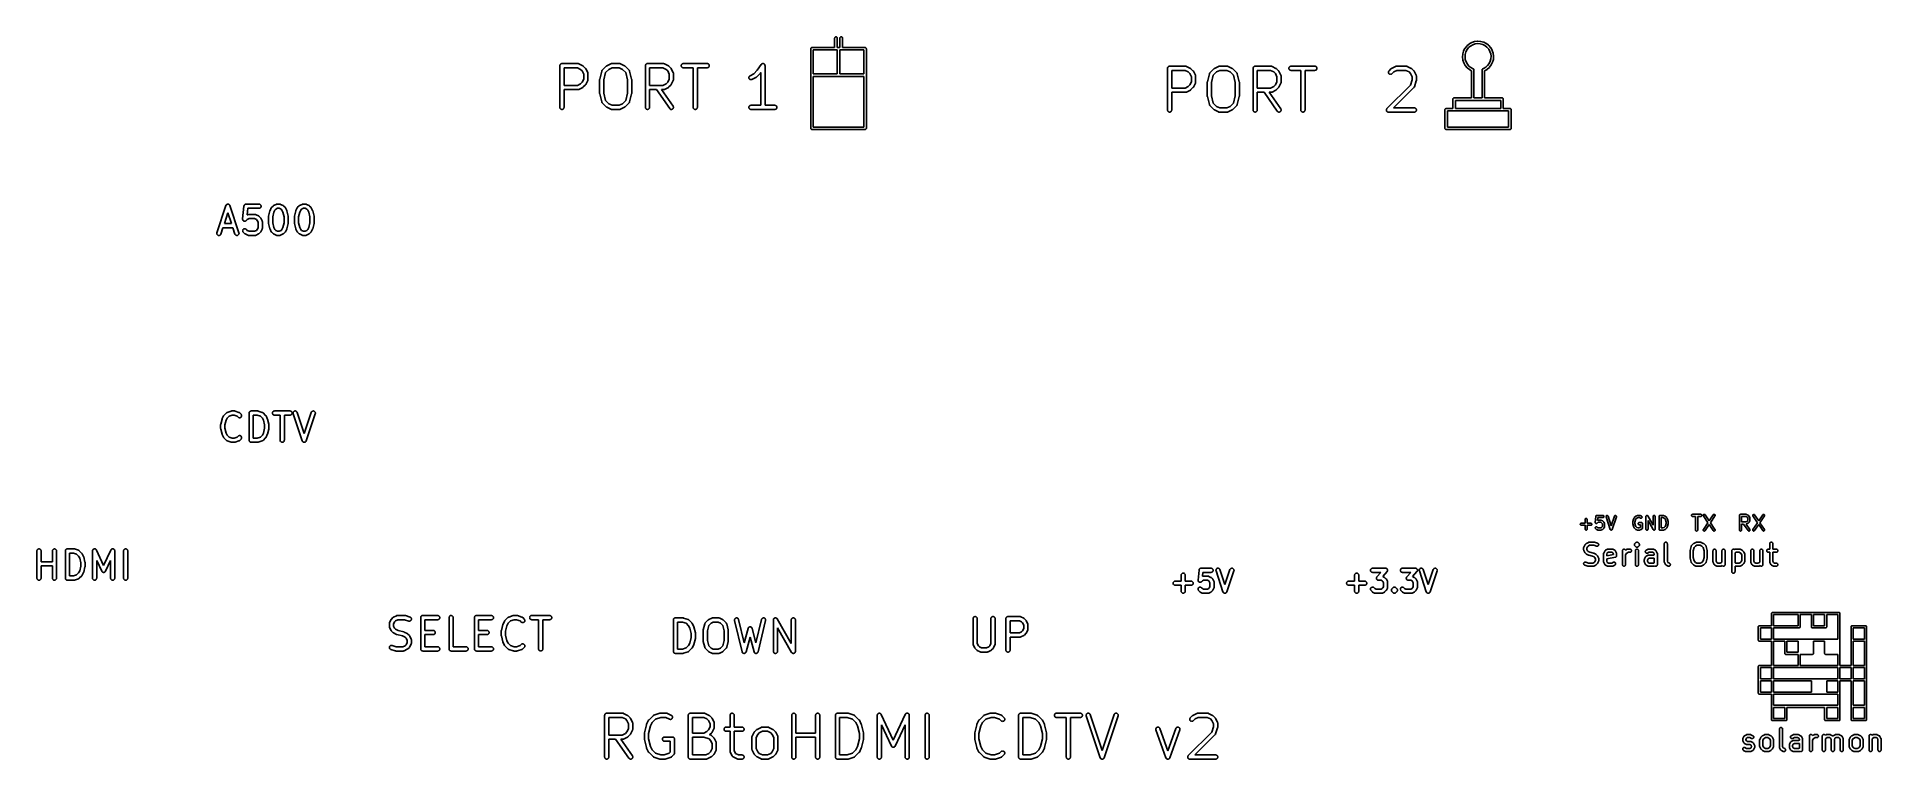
# Model space of a CAD drawing. Extents: x 78.1 to 166.4, y -98.1 to -63.5.
import ezdxf

# ---------------------------------------------------------------- set-up
doc = ezdxf.new("R2010")
doc.units = 0
doc.layers.add('BLACK', color=7, linetype='CONTINUOUS')

msp = doc.modelspace()

# ---------------------------------------------------------------- linework, layer by layer
at = {"layer": 'BLACK', "linetype": 'CONTINUOUS'}
for p, q in [((116.272, -63.5479), (116.273, -63.539)), ((116.272, -63.9988), (116.272, -63.5479)), ((116.273, -63.539), (116.276, -63.5277)), ((116.276, -63.5277), (116.282, -63.5173)), ((116.282, -63.5173), (116.289, -63.5082)), ((116.289, -63.5082), (116.299, -63.5007)), ((116.299, -63.5007), (116.309, -63.4951)), ((116.309, -63.4951), (116.32, -63.4917)), ((116.32, -63.4917), (116.332, -63.4905)), ((116.332, -63.4905), (116.344, -63.4917)), ((116.344, -63.4917), (116.355, -63.4951)), ((116.355, -63.4951), (116.365, -63.5007)), ((116.365, -63.5007), (116.375, -63.5082)), ((116.375, -63.5082), (116.382, -63.5173)), ((116.382, -63.5173), (116.388, -63.5277)), ((116.388, -63.5277), (116.391, -63.539)), ((116.391, -63.539), (116.392, -63.5479)), ((116.392, -63.5479), (116.392, -63.9988)), ((116.526, -63.5479), (116.527, -63.539)), ((116.526, -63.9988), (116.526, -63.5479)), ((116.527, -63.539), (116.53, -63.5277)), ((116.53, -63.5277), (116.536, -63.5173)), ((116.536, -63.5173), (116.543, -63.5082)), ((116.543, -63.5082), (116.553, -63.5007)), ((116.553, -63.5007), (116.563, -63.4951)), ((116.563, -63.4951), (116.574, -63.4917)), ((116.574, -63.4917), (116.586, -63.4905)), ((116.586, -63.4905), (116.598, -63.4917)), ((116.598, -63.4917), (116.609, -63.4951)), ((116.609, -63.4951), (116.619, -63.5007)), ((116.619, -63.5007), (116.629, -63.5082)), ((116.629, -63.5082), (116.636, -63.5173)), ((116.636, -63.5173), (116.642, -63.5277)), ((116.642, -63.5277), (116.645, -63.539)), ((116.645, -63.539), (116.646, -63.5479)), ((116.646, -63.5479), (116.646, -63.9988)), ((115.129, -64.0588), (115.13, -64.047)), ((115.129, -64.0618), (115.129, -64.0588)), ((115.129, -65.3258), (115.129, -64.0618)), ((115.13, -64.047), (115.133, -64.0357)), ((115.133, -64.0357), (115.139, -64.0253)), ((115.139, -64.0253), (115.146, -64.0162)), ((115.146, -64.0162), (115.156, -64.0087)), ((115.156, -64.0087), (115.166, -64.0031)), ((115.166, -64.0031), (115.177, -63.9997)), ((115.177, -63.9997), (115.186, -63.9988)), ((115.186, -63.9988), (115.189, -63.9985)), ((115.186, -63.9988), (115.186, -63.9988)), ((115.189, -63.9985), (115.192, -63.9988)), ((115.192, -63.9988), (116.272, -63.9988)), ((116.329, -64.1188), (115.249, -64.1188)), ((115.249, -64.1188), (115.249, -65.2688)), ((116.332, -64.1191), (116.329, -64.1188)), ((116.335, -64.1188), (116.332, -64.1191)), ((116.399, -64.1188), (116.335, -64.1188)), ((116.392, -63.9988), (116.456, -63.9988)), ((116.399, -65.2688), (116.399, -64.1188)), ((116.456, -63.9988), (116.459, -63.9985)), ((116.459, -63.9985), (116.462, -63.9988)), ((116.462, -63.9988), (116.526, -63.9988)), ((116.583, -64.1188), (116.519, -64.1188)), ((116.519, -64.1188), (116.519, -65.2688)), ((116.586, -64.1191), (116.583, -64.1188)), ((116.589, -64.1188), (116.586, -64.1191)), ((117.669, -64.1188), (116.589, -64.1188)), ((116.646, -63.9988), (117.726, -63.9988)), ((117.669, -65.2688), (117.669, -64.1188)), ((117.726, -63.9988), (117.729, -63.9985)), ((117.729, -63.9985), (117.732, -63.9988)), ((117.732, -63.9988), (117.732, -63.9988)), ((117.732, -63.9988), (117.741, -63.9997)), ((117.741, -63.9997), (117.752, -64.0031)), ((117.752, -64.0031), (117.762, -64.0087)), ((117.762, -64.0087), (117.772, -64.0162)), ((117.772, -64.0162), (117.779, -64.0253)), ((117.779, -64.0253), (117.785, -64.0357)), ((117.785, -64.0357), (117.788, -64.047)), ((117.788, -64.047), (117.789, -64.0588)), ((117.789, -64.0588), (117.789, -64.0617)), ((117.789, -64.0617), (117.789, -65.3259)), ((146.322, -64.4469), (146.333, -64.3139)), ((146.333, -64.313), (146.334, -64.3077)), ((146.333, -64.3139), (146.333, -64.313)), ((146.334, -64.3077), (146.335, -64.3023)), ((146.335, -64.3023), (146.372, -64.1739)), ((146.372, -64.1731), (146.374, -64.168)), ((146.372, -64.1739), (146.372, -64.1731)), ((146.374, -64.168), (146.376, -64.163)), ((146.376, -64.163), (146.436, -64.0441)), ((146.436, -64.0441), (146.437, -64.0433)), ((146.437, -64.0433), (146.44, -64.0388)), ((146.44, -64.0388), (146.443, -64.0342)), ((146.452, -64.3293), (146.442, -64.4507)), ((146.443, -64.0342), (146.525, -63.9293)), ((146.485, -64.2122), (146.452, -64.3293)), ((146.541, -64.1038), (146.485, -64.2122)), ((146.525, -63.9293), (146.526, -63.9287)), ((146.526, -63.9287), (146.53, -63.9248)), ((146.53, -63.9248), (146.533, -63.9209)), ((146.533, -63.9209), (146.635, -63.834)), ((146.616, -64.0081), (146.541, -64.1038)), ((146.708, -63.9289), (146.616, -64.0081)), ((146.635, -63.8335), (146.64, -63.8304)), ((146.635, -63.834), (146.635, -63.8335)), ((146.64, -63.8304), (146.644, -63.8273)), ((146.644, -63.8273), (146.761, -63.7618)), ((146.814, -63.8692), (146.708, -63.9289)), ((146.761, -63.7614), (146.766, -63.7592)), ((146.761, -63.7618), (146.761, -63.7614)), ((146.766, -63.7592), (146.771, -63.757)), ((146.771, -63.757), (146.898, -63.7154)), ((146.93, -63.8312), (146.814, -63.8692)), ((146.898, -63.7154), (146.899, -63.7151)), ((146.899, -63.7151), (146.904, -63.714)), ((146.904, -63.714), (146.91, -63.7128)), ((146.91, -63.7128), (147.042, -63.6965)), ((147.051, -63.8164), (146.93, -63.8312)), ((147.042, -63.6965), (147.043, -63.6964)), ((147.043, -63.6964), (147.048, -63.6964)), ((147.048, -63.6964), (147.054, -63.6962)), ((147.172, -63.8253), (147.051, -63.8164)), ((147.054, -63.6962), (147.187, -63.706)), ((147.289, -63.8576), (147.172, -63.8253)), ((147.187, -63.706), (147.188, -63.7061)), ((147.188, -63.7061), (147.193, -63.7071)), ((147.193, -63.7071), (147.198, -63.708)), ((147.198, -63.708), (147.327, -63.7435)), ((147.398, -63.9121), (147.289, -63.8576)), ((147.327, -63.7435), (147.328, -63.7437)), ((147.328, -63.7437), (147.333, -63.7457)), ((147.333, -63.7457), (147.338, -63.7477)), ((147.338, -63.7477), (147.457, -63.8074)), ((147.494, -63.9867), (147.398, -63.9121)), ((147.457, -63.8074), (147.458, -63.8078)), ((147.458, -63.8078), (147.463, -63.8108)), ((147.463, -63.8108), (147.467, -63.8137)), ((147.467, -63.8137), (147.573, -63.8955)), ((147.574, -64.0786), (147.494, -63.9867)), ((147.573, -63.8955), (147.573, -63.896)), ((147.573, -63.896), (147.577, -63.8998)), ((147.635, -64.1842), (147.574, -64.0786)), ((147.577, -63.8998), (147.581, -63.9035)), ((147.581, -63.9035), (147.669, -64.0043)), ((147.674, -64.2995), (147.635, -64.1842)), ((147.669, -64.0043), (147.669, -64.0049)), ((147.669, -64.0049), (147.672, -64.0094)), ((147.672, -64.0094), (147.676, -64.0138)), ((147.689, -64.4202), (147.674, -64.2995)), ((147.676, -64.0138), (147.742, -64.1296)), ((147.681, -64.5417), (147.689, -64.4202)), ((147.742, -64.1296), (147.742, -64.1304)), ((147.742, -64.1304), (147.744, -64.1354)), ((147.744, -64.1354), (147.747, -64.1403)), ((147.747, -64.1403), (147.789, -64.2668)), ((147.789, -64.2668), (147.79, -64.2676)), ((147.79, -64.2676), (147.791, -64.273)), ((147.791, -64.273), (147.792, -64.2782)), ((147.792, -64.2782), (147.809, -64.4106)), ((147.809, -64.4223), (147.801, -64.5555)), ((147.809, -64.4106), (147.809, -64.4114)), ((147.809, -64.4114), (147.809, -64.4169)), ((147.809, -64.4169), (147.809, -64.4223)), ((103.12, -64.8672), (103.121, -64.8579)), ((103.12, -64.8678), (103.12, -64.8672)), ((103.12, -64.8679), (103.12, -64.8678)), ((103.12, -64.8686), (103.12, -64.8679)), ((103.12, -64.8679), (103.12, -64.8679)), ((103.12, -66.8686), (103.12, -64.8686)), ((103.121, -64.8579), (103.122, -64.8485)), ((103.122, -64.8478), (103.125, -64.8388)), ((103.122, -64.8481), (103.122, -64.8478)), ((103.122, -64.8485), (103.122, -64.8481)), ((103.125, -64.8388), (103.128, -64.8298)), ((103.128, -64.8292), (103.133, -64.8209)), ((103.128, -64.8295), (103.128, -64.8292)), ((103.128, -64.8298), (103.128, -64.8295)), ((103.133, -64.8209), (103.137, -64.8126)), ((103.137, -64.8121), (103.143, -64.8049)), ((103.137, -64.8124), (103.137, -64.8121)), ((103.137, -64.8126), (103.137, -64.8124)), ((103.143, -64.8049), (103.149, -64.7976)), ((103.149, -64.7976), (103.15, -64.7974)), ((103.15, -64.7971), (103.157, -64.7912)), ((103.15, -64.7974), (103.15, -64.7971)), ((103.157, -64.7912), (103.165, -64.7853)), ((103.165, -64.7849), (103.173, -64.7806)), ((103.165, -64.7851), (103.165, -64.7849)), ((103.165, -64.7853), (103.165, -64.7851)), ((103.173, -64.7806), (103.182, -64.7761)), ((103.182, -64.7758), (103.191, -64.7732)), ((103.182, -64.776), (103.182, -64.7758)), ((103.182, -64.7761), (103.182, -64.776)), ((103.191, -64.7732), (103.2, -64.7705)), ((103.2, -64.7705), (103.201, -64.7704)), ((103.201, -64.7703), (103.211, -64.7695)), ((103.201, -64.7704), (103.201, -64.7703)), ((103.211, -64.7695), (103.22, -64.7686)), ((103.22, -64.7686), (103.982, -64.7686)), ((103.32, -64.9686), (103.32, -65.8162)), ((103.958, -64.9686), (103.32, -64.9686)), ((104.113, -65.046), (103.958, -64.9686)), ((103.982, -64.7686), (103.983, -64.7686)), ((103.983, -64.7686), (103.986, -64.7689)), ((103.986, -64.7689), (103.989, -64.7688)), ((103.989, -64.7688), (103.996, -64.77)), ((103.996, -64.77), (104.003, -64.7707)), ((104.003, -64.7707), (104.005, -64.7716)), ((104.005, -64.7716), (104.008, -64.7721)), ((104.008, -64.7721), (104.015, -64.7746)), ((104.015, -64.7746), (104.021, -64.7766)), ((104.021, -64.7766), (104.024, -64.7781)), ((104.024, -64.7781), (104.027, -64.7791)), ((104.027, -64.7791), (104.217, -64.8744)), ((104.185, -65.1183), (104.113, -65.046)), ((104.263, -65.2731), (104.185, -65.1183)), ((104.217, -64.8744), (104.218, -64.875)), ((104.218, -64.875), (104.223, -64.878)), ((104.223, -64.878), (104.228, -64.8807)), ((104.228, -64.8807), (104.231, -64.8833)), ((104.231, -64.8833), (104.235, -64.8856)), ((104.235, -64.8856), (104.239, -64.8895)), ((104.239, -64.8895), (104.243, -64.8931)), ((104.243, -64.8931), (104.338, -64.9883)), ((104.263, -65.5116), (104.263, -65.2731)), ((104.338, -64.9883), (104.339, -64.9893)), ((104.339, -64.9893), (104.343, -64.9937)), ((104.343, -64.9937), (104.347, -64.9978)), ((104.347, -64.9978), (104.349, -65.0013)), ((104.349, -65.0013), (104.351, -65.0046)), ((104.351, -65.0046), (104.354, -65.0096)), ((104.354, -65.0096), (104.357, -65.0143)), ((104.357, -65.0143), (104.452, -65.2048)), ((104.452, -65.2048), (104.453, -65.206)), ((104.453, -65.206), (104.454, -65.2088)), ((104.454, -65.2088), (104.455, -65.2114)), ((104.455, -65.2114), (104.457, -65.218)), ((104.457, -65.218), (104.46, -65.2244)), ((104.46, -65.2244), (104.46, -65.2273)), ((104.46, -65.2273), (104.461, -65.2301)), ((104.461, -65.2301), (104.462, -65.2369)), ((104.462, -65.2369), (104.463, -65.2436)), ((104.463, -65.2436), (104.462, -65.2466)), ((104.462, -65.2466), (104.463, -65.2495)), ((104.463, -65.2495), (104.463, -65.5352)), ((105.028, -65.511), (105.123, -65.13)), ((105.123, -65.1287), (105.126, -65.1223)), ((105.123, -65.13), (105.123, -65.1287)), ((105.126, -65.1223), (105.128, -65.1158)), ((105.128, -65.1158), (105.129, -65.1132)), ((105.129, -65.1132), (105.13, -65.1104)), ((105.13, -65.1104), (105.134, -65.1046)), ((105.134, -65.1046), (105.137, -65.0986)), ((105.137, -65.0986), (105.139, -65.0963)), ((105.139, -65.0963), (105.14, -65.0938)), ((105.14, -65.0938), (105.145, -65.0888)), ((105.145, -65.0888), (105.149, -65.0836)), ((105.149, -65.0836), (105.34, -64.8931)), ((105.31, -65.2054), (105.225, -65.5475)), ((105.47, -65.046), (105.31, -65.2054)), ((105.34, -64.8931), (105.341, -64.8921)), ((105.341, -64.8921), (105.345, -64.8886)), ((105.345, -64.8886), (105.349, -64.8847)), ((105.349, -64.8847), (105.353, -64.8825)), ((105.353, -64.8825), (105.356, -64.8799)), ((105.356, -64.8799), (105.361, -64.8773)), ((105.361, -64.8773), (105.366, -64.8744)), ((105.366, -64.8744), (105.556, -64.7791)), ((105.624, -64.9686), (105.47, -65.046)), ((105.556, -64.7791), (105.557, -64.7785)), ((105.557, -64.7785), (105.56, -64.7775)), ((105.56, -64.7775), (105.563, -64.7761)), ((105.563, -64.7761), (105.569, -64.7741)), ((105.569, -64.7741), (105.576, -64.7718)), ((105.576, -64.7718), (105.579, -64.7713)), ((105.579, -64.7713), (105.581, -64.7705)), ((105.581, -64.7705), (105.588, -64.7698)), ((105.588, -64.7698), (105.595, -64.7687)), ((105.595, -64.7687), (105.598, -64.7688)), ((105.598, -64.7688), (105.601, -64.7686)), ((105.601, -64.7686), (105.982, -64.7686)), ((105.958, -64.9686), (105.624, -64.9686)), ((106.113, -65.046), (105.958, -64.9686)), ((105.982, -64.7686), (105.983, -64.7686)), ((105.983, -64.7686), (105.986, -64.7689)), ((105.986, -64.7689), (105.989, -64.7688)), ((105.989, -64.7688), (105.996, -64.77)), ((105.996, -64.77), (106.003, -64.7707)), ((106.003, -64.7707), (106.005, -64.7716)), ((106.005, -64.7716), (106.008, -64.7721)), ((106.008, -64.7721), (106.015, -64.7746)), ((106.015, -64.7746), (106.021, -64.7766)), ((106.021, -64.7766), (106.024, -64.7781)), ((106.024, -64.7781), (106.027, -64.7791)), ((106.027, -64.7791), (106.217, -64.8744)), ((106.272, -65.2054), (106.113, -65.046)), ((106.217, -64.8744), (106.218, -64.875)), ((106.218, -64.875), (106.223, -64.878)), ((106.223, -64.878), (106.228, -64.8807)), ((106.228, -64.8807), (106.231, -64.8833)), ((106.231, -64.8833), (106.235, -64.8856)), ((106.235, -64.8856), (106.239, -64.8895)), ((106.239, -64.8895), (106.243, -64.8931)), ((106.243, -64.8931), (106.433, -65.0836)), ((106.358, -65.5475), (106.272, -65.2054)), ((106.433, -65.0836), (106.434, -65.0846)), ((106.434, -65.0846), (106.439, -65.0899)), ((106.439, -65.0899), (106.443, -65.0949)), ((106.443, -65.0949), (106.445, -65.0975)), ((106.445, -65.0975), (106.447, -65.0998)), ((106.447, -65.0998), (106.45, -65.1058)), ((106.45, -65.1058), (106.453, -65.1116)), ((106.453, -65.1116), (106.454, -65.1145)), ((106.454, -65.1145), (106.456, -65.1171)), ((106.456, -65.1171), (106.457, -65.1236)), ((106.457, -65.1236), (106.46, -65.13)), ((106.46, -65.13), (106.555, -65.511)), ((107.215, -64.8672), (107.216, -64.8579)), ((107.215, -64.8678), (107.215, -64.8672)), ((107.215, -64.8679), (107.215, -64.8678)), ((107.215, -64.8686), (107.215, -64.8679)), ((107.215, -64.8679), (107.215, -64.8679)), ((107.215, -66.8686), (107.215, -64.8686)), ((107.216, -64.8579), (107.217, -64.8485)), ((107.217, -64.8478), (107.22, -64.8388)), ((107.217, -64.8481), (107.217, -64.8478)), ((107.217, -64.8485), (107.217, -64.8481)), ((107.22, -64.8388), (107.223, -64.8298)), ((107.223, -64.8292), (107.228, -64.8209)), ((107.223, -64.8295), (107.223, -64.8292)), ((107.223, -64.8298), (107.223, -64.8295)), ((107.228, -64.8209), (107.232, -64.8126)), ((107.232, -64.8124), (107.233, -64.8121)), ((107.232, -64.8126), (107.232, -64.8124)), ((107.233, -64.8121), (107.239, -64.8049)), ((107.239, -64.8049), (107.245, -64.7976)), ((107.245, -64.7971), (107.252, -64.7912)), ((107.245, -64.7974), (107.245, -64.7971)), ((107.245, -64.7976), (107.245, -64.7974)), ((107.252, -64.7912), (107.26, -64.7853)), ((107.26, -64.7849), (107.269, -64.7806)), ((107.26, -64.7851), (107.26, -64.7849)), ((107.26, -64.7853), (107.26, -64.7851)), ((107.269, -64.7806), (107.277, -64.7761)), ((107.277, -64.776), (107.278, -64.7758)), ((107.277, -64.7761), (107.277, -64.776)), ((107.278, -64.7758), (107.287, -64.7732)), ((107.287, -64.7732), (107.296, -64.7705)), ((107.296, -64.7703), (107.306, -64.7695)), ((107.296, -64.7704), (107.296, -64.7703)), ((107.296, -64.7705), (107.296, -64.7704)), ((107.306, -64.7695), (107.315, -64.7686)), ((107.315, -64.7686), (108.077, -64.7686)), ((107.415, -64.9686), (107.415, -65.8162)), ((108.053, -64.9686), (107.415, -64.9686)), ((108.208, -65.046), (108.053, -64.9686)), ((108.077, -64.7686), (108.078, -64.7686)), ((108.078, -64.7686), (108.081, -64.7689)), ((108.081, -64.7689), (108.084, -64.7688)), ((108.084, -64.7688), (108.091, -64.77)), ((108.091, -64.77), (108.098, -64.7707)), ((108.098, -64.7707), (108.101, -64.7716)), ((108.101, -64.7716), (108.104, -64.7721)), ((108.104, -64.7721), (108.11, -64.7746)), ((108.11, -64.7746), (108.116, -64.7766)), ((108.116, -64.7766), (108.119, -64.7781)), ((108.119, -64.7781), (108.122, -64.7791)), ((108.122, -64.7791), (108.312, -64.8744)), ((108.281, -65.1183), (108.208, -65.046)), ((108.358, -65.2731), (108.281, -65.1183)), ((108.312, -64.8744), (108.313, -64.875)), ((108.313, -64.875), (108.318, -64.878)), ((108.318, -64.878), (108.323, -64.8807)), ((108.323, -64.8807), (108.326, -64.8833)), ((108.326, -64.8833), (108.33, -64.8856)), ((108.33, -64.8856), (108.334, -64.8895)), ((108.334, -64.8895), (108.338, -64.8931)), ((108.338, -64.8931), (108.433, -64.9883)), ((108.358, -65.5116), (108.358, -65.2731)), ((108.433, -64.9883), (108.434, -64.9893)), ((108.434, -64.9893), (108.438, -64.9937)), ((108.438, -64.9937), (108.442, -64.9978)), ((108.442, -64.9978), (108.444, -65.0013)), ((108.444, -65.0013), (108.447, -65.0046)), ((108.447, -65.0046), (108.449, -65.0096)), ((108.449, -65.0096), (108.452, -65.0143)), ((108.452, -65.0143), (108.547, -65.2048)), ((108.547, -65.2048), (108.548, -65.206)), ((108.548, -65.206), (108.549, -65.2088)), ((108.549, -65.2088), (108.55, -65.2114)), ((108.55, -65.2114), (108.552, -65.218)), ((108.552, -65.218), (108.555, -65.2244)), ((108.555, -65.2244), (108.555, -65.2273)), ((108.555, -65.2273), (108.556, -65.2301)), ((108.556, -65.2301), (108.557, -65.2369)), ((108.557, -65.2369), (108.558, -65.2436)), ((108.558, -65.2436), (108.558, -65.2466)), ((108.558, -65.2466), (108.558, -65.2495)), ((108.558, -65.2495), (108.558, -65.5352)), ((108.929, -64.8679), (108.931, -64.8485)), ((108.931, -64.8873), (108.929, -64.8679)), ((108.931, -64.8485), (108.937, -64.8298)), ((108.937, -64.906), (108.931, -64.8873)), ((108.937, -64.8298), (108.947, -64.8126)), ((108.946, -64.9233), (108.937, -64.906)), ((108.958, -64.9385), (108.946, -64.9233)), ((108.947, -64.8126), (108.959, -64.7976)), ((108.973, -64.9511), (108.958, -64.9385)), ((108.959, -64.7976), (108.974, -64.7853)), ((108.99, -64.9605), (108.973, -64.9511)), ((108.974, -64.7853), (108.991, -64.7761)), ((109.009, -64.9664), (108.99, -64.9605)), ((108.991, -64.7761), (109.01, -64.7705)), ((109.028, -64.9686), (109.009, -64.9664)), ((109.01, -64.7705), (109.029, -64.7686)), ((109.029, -64.9686), (109.028, -64.9686)), ((109.029, -64.7686), (110.172, -64.7686)), ((109.501, -64.9686), (109.029, -64.9686)), ((109.501, -66.8686), (109.501, -64.9686)), ((110.172, -64.9686), (109.701, -64.9686)), ((109.701, -64.9686), (109.701, -66.8686)), ((110.172, -64.7686), (110.174, -64.7686)), ((110.192, -64.9667), (110.172, -64.9686)), ((110.174, -64.7686), (110.193, -64.7707)), ((110.21, -64.961), (110.192, -64.9667)), ((110.193, -64.7707), (110.212, -64.7766)), ((110.228, -64.9519), (110.21, -64.961)), ((110.212, -64.7766), (110.229, -64.7861)), ((110.243, -64.9395), (110.228, -64.9519)), ((110.229, -64.7861), (110.244, -64.7986)), ((110.255, -64.9245), (110.243, -64.9395)), ((110.244, -64.7986), (110.256, -64.8138)), ((110.264, -64.9073), (110.255, -64.9245)), ((110.256, -64.8138), (110.265, -64.8311)), ((110.27, -64.8887), (110.264, -64.9073)), ((110.265, -64.8311), (110.27, -64.8498)), ((110.27, -64.8498), (110.272, -64.8693)), ((110.272, -64.8693), (110.27, -64.8887)), ((112.223, -65.3505), (112.399, -65.2626)), ((112.399, -65.2626), (112.571, -65.0906)), ((112.719, -65.225), (112.529, -65.4155)), ((112.571, -65.0906), (112.756, -64.8131)), ((112.725, -65.2179), (112.719, -65.225)), ((112.731, -65.2109), (112.725, -65.2179)), ((112.732, -65.2099), (112.731, -65.2109)), ((112.739, -65.1988), (112.732, -65.2097)), ((112.732, -65.2097), (112.732, -65.2099)), ((112.732, -65.2099), (112.732, -65.2099)), ((112.732, -65.2099), (112.732, -65.2099)), ((112.739, -66.7686), (112.739, -65.1988)), ((112.756, -64.8121), (112.757, -64.8119)), ((112.756, -64.8131), (112.756, -64.8121)), ((112.756, -64.8121), (112.756, -64.8121)), ((112.756, -64.8121), (112.756, -64.8121)), ((112.757, -64.8119), (112.763, -64.8042)), ((112.763, -64.8042), (112.769, -64.7971)), ((112.769, -64.797), (112.777, -64.7904)), ((112.769, -64.7971), (112.769, -64.797)), ((112.769, -64.7971), (112.769, -64.7971)), ((112.777, -64.7904), (112.784, -64.7849)), ((112.784, -64.7848), (112.793, -64.7802)), ((112.784, -64.7849), (112.784, -64.7848)), ((112.784, -64.7849), (112.784, -64.7849)), ((112.793, -64.7802), (112.801, -64.7758)), ((112.801, -64.7758), (112.802, -64.7758)), ((112.802, -64.7758), (112.811, -64.7732)), ((112.802, -64.7758), (112.802, -64.7758)), ((112.811, -64.7732), (112.82, -64.7703)), ((112.82, -64.7703), (112.829, -64.7695)), ((112.82, -64.7703), (112.82, -64.7703)), ((112.82, -64.7703), (112.82, -64.7703)), ((112.829, -64.7695), (112.84, -64.7686)), ((112.84, -64.7686), (112.84, -64.7686)), ((112.84, -64.7686), (112.849, -64.7695)), ((112.84, -64.7686), (112.84, -64.7686)), ((112.849, -64.7695), (112.859, -64.7706)), ((112.859, -64.7706), (112.859, -64.7706)), ((112.859, -64.7706), (112.859, -64.7706)), ((112.859, -64.7706), (112.868, -64.7733)), ((112.868, -64.7733), (112.878, -64.7764)), ((112.878, -64.7764), (112.878, -64.7764)), ((112.878, -64.7764), (112.878, -64.7764)), ((112.878, -64.7764), (112.886, -64.781)), ((112.886, -64.781), (112.895, -64.7857)), ((112.895, -64.7857), (112.895, -64.7857)), ((112.895, -64.7857), (112.895, -64.7857)), ((112.895, -64.7857), (112.903, -64.792)), ((112.903, -64.792), (112.91, -64.7981)), ((112.91, -64.7981), (112.91, -64.7982)), ((112.91, -64.7982), (112.91, -64.7982)), ((112.91, -64.7982), (112.916, -64.8059)), ((112.916, -64.8059), (112.922, -64.8132)), ((112.922, -64.8132), (112.922, -64.8133)), ((112.922, -64.8133), (112.922, -64.8134)), ((112.922, -64.8134), (112.927, -64.8218)), ((112.927, -64.8218), (112.931, -64.8305)), ((112.931, -64.8305), (112.931, -64.8305)), ((112.931, -64.8305), (112.931, -64.8306)), ((112.931, -64.8306), (112.934, -64.8393)), ((112.934, -64.8393), (112.937, -64.8491)), ((112.937, -64.8491), (112.937, -64.8492)), ((112.937, -64.8492), (112.937, -64.8493)), ((112.937, -64.8493), (112.938, -64.8585)), ((112.938, -64.8585), (112.939, -64.8686)), ((112.939, -64.8686), (112.939, -66.7686)), ((115.249, -65.2688), (116.399, -65.2688)), ((116.519, -65.2688), (117.669, -65.2688)), ((132.203, -64.9942), (132.204, -64.9849)), ((132.203, -64.9948), (132.203, -64.9942)), ((132.203, -64.9949), (132.203, -64.9948)), ((132.203, -64.9956), (132.203, -64.9949)), ((132.203, -64.9949), (132.203, -64.9949)), ((132.203, -66.9956), (132.203, -64.9956)), ((132.204, -64.9849), (132.205, -64.9755)), ((132.205, -64.9748), (132.208, -64.9658)), ((132.205, -64.9751), (132.205, -64.9748)), ((132.205, -64.9755), (132.205, -64.9751)), ((132.208, -64.9658), (132.211, -64.9568)), ((132.211, -64.9562), (132.216, -64.9479)), ((132.211, -64.9565), (132.211, -64.9562)), ((132.211, -64.9568), (132.211, -64.9565)), ((132.216, -64.9479), (132.22, -64.9396)), ((132.22, -64.9391), (132.227, -64.9318)), ((132.22, -64.9394), (132.22, -64.9391)), ((132.22, -64.9396), (132.22, -64.9394)), ((132.227, -64.9318), (132.233, -64.9246)), ((132.233, -64.9241), (132.24, -64.9182)), ((132.233, -64.9244), (132.233, -64.9241)), ((132.233, -64.9246), (132.233, -64.9244)), ((132.24, -64.9182), (132.248, -64.9123)), ((132.248, -64.9119), (132.257, -64.9076)), ((132.248, -64.9121), (132.248, -64.9119)), ((132.248, -64.9123), (132.248, -64.9121)), ((132.257, -64.9076), (132.265, -64.9031)), ((132.265, -64.903), (132.266, -64.9028)), ((132.265, -64.9031), (132.265, -64.903)), ((132.266, -64.9028), (132.274, -64.9002)), ((132.274, -64.9002), (132.284, -64.8975)), ((132.284, -64.8973), (132.294, -64.8965)), ((132.284, -64.8974), (132.284, -64.8973)), ((132.284, -64.8975), (132.284, -64.8974)), ((132.294, -64.8965), (132.303, -64.8956)), ((132.303, -64.8956), (133.065, -64.8956)), ((132.403, -65.0956), (132.403, -65.9432)), ((133.041, -65.0956), (132.403, -65.0956)), ((133.196, -65.173), (133.041, -65.0956)), ((133.065, -64.8956), (133.066, -64.8956)), ((133.066, -64.8956), (133.069, -64.8959)), ((133.069, -64.8959), (133.072, -64.8958)), ((133.072, -64.8958), (133.079, -64.897)), ((133.079, -64.897), (133.086, -64.8977)), ((133.086, -64.8977), (133.088, -64.8986)), ((133.088, -64.8986), (133.091, -64.8991)), ((133.091, -64.8991), (133.098, -64.9016)), ((133.098, -64.9016), (133.104, -64.9036)), ((133.104, -64.9036), (133.107, -64.9051)), ((133.107, -64.9051), (133.11, -64.9061)), ((133.11, -64.9061), (133.3, -65.0014)), ((133.268, -65.2453), (133.196, -65.173)), ((133.346, -65.4001), (133.268, -65.2453)), ((133.3, -65.0014), (133.301, -65.002)), ((133.301, -65.002), (133.306, -65.005)), ((133.306, -65.005), (133.311, -65.0077)), ((133.311, -65.0077), (133.314, -65.0103)), ((133.314, -65.0103), (133.318, -65.0126)), ((133.318, -65.0126), (133.322, -65.0165)), ((133.322, -65.0165), (133.326, -65.0201)), ((133.326, -65.0201), (133.421, -65.1153)), ((133.421, -65.1153), (133.422, -65.1163)), ((133.422, -65.1163), (133.426, -65.1207)), ((133.426, -65.1207), (133.43, -65.1248)), ((133.43, -65.1248), (133.432, -65.1283)), ((133.432, -65.1283), (133.434, -65.1316)), ((133.434, -65.1316), (133.437, -65.1366)), ((133.437, -65.1366), (133.44, -65.1413)), ((133.44, -65.1413), (133.535, -65.3318)), ((134.111, -65.638), (134.206, -65.257)), ((134.206, -65.2557), (134.209, -65.2493)), ((134.206, -65.257), (134.206, -65.2557)), ((134.209, -65.2493), (134.211, -65.2428)), ((134.211, -65.2428), (134.212, -65.2402)), ((134.212, -65.2402), (134.213, -65.2374)), ((134.213, -65.2374), (134.217, -65.2316)), ((134.217, -65.2316), (134.22, -65.2256)), ((134.22, -65.2256), (134.222, -65.2233)), ((134.222, -65.2233), (134.223, -65.2208)), ((134.223, -65.2208), (134.228, -65.2158)), ((134.228, -65.2158), (134.232, -65.2106)), ((134.232, -65.2106), (134.423, -65.0201)), ((134.553, -65.173), (134.393, -65.3324)), ((134.423, -65.0201), (134.424, -65.0191)), ((134.424, -65.0191), (134.428, -65.0156)), ((134.428, -65.0156), (134.432, -65.0117)), ((134.432, -65.0117), (134.436, -65.0095)), ((134.436, -65.0095), (134.439, -65.0069)), ((134.439, -65.0069), (134.444, -65.0044)), ((134.444, -65.0044), (134.449, -65.0014)), ((134.449, -65.0014), (134.639, -64.9061)), ((134.708, -65.0956), (134.553, -65.173)), ((134.639, -64.9061), (134.64, -64.9055)), ((134.64, -64.9055), (134.643, -64.9045)), ((134.643, -64.9045), (134.646, -64.9031)), ((134.646, -64.9031), (134.652, -64.9011)), ((134.652, -64.9011), (134.659, -64.8988)), ((134.659, -64.8988), (134.662, -64.8983)), ((134.662, -64.8983), (134.665, -64.8975)), ((134.665, -64.8975), (134.671, -64.8968)), ((134.671, -64.8968), (134.678, -64.8957)), ((134.678, -64.8957), (134.681, -64.8958)), ((134.681, -64.8958), (134.684, -64.8956)), ((134.684, -64.8956), (135.065, -64.8956)), ((135.041, -65.0956), (134.708, -65.0956)), ((135.196, -65.173), (135.041, -65.0956)), ((135.065, -64.8956), (135.066, -64.8956)), ((135.066, -64.8956), (135.069, -64.8959)), ((135.069, -64.8959), (135.072, -64.8958)), ((135.072, -64.8958), (135.079, -64.897)), ((135.079, -64.897), (135.086, -64.8977)), ((135.086, -64.8977), (135.088, -64.8986)), ((135.088, -64.8986), (135.091, -64.8991)), ((135.091, -64.8991), (135.098, -64.9016)), ((135.098, -64.9016), (135.104, -64.9036)), ((135.104, -64.9036), (135.107, -64.9051)), ((135.107, -64.9051), (135.11, -64.9061)), ((135.11, -64.9061), (135.3, -65.0014)), ((135.356, -65.3324), (135.196, -65.173)), ((135.3, -65.0014), (135.301, -65.002)), ((135.301, -65.002), (135.306, -65.005)), ((135.306, -65.005), (135.311, -65.0077)), ((135.311, -65.0077), (135.314, -65.0103)), ((135.314, -65.0103), (135.318, -65.0126)), ((135.318, -65.0126), (135.322, -65.0165)), ((135.322, -65.0165), (135.326, -65.0201)), ((135.326, -65.0201), (135.517, -65.2106)), ((135.517, -65.2106), (135.518, -65.2116)), ((135.518, -65.2116), (135.522, -65.2168)), ((135.522, -65.2168), (135.526, -65.2219)), ((135.526, -65.2219), (135.528, -65.2245)), ((135.528, -65.2245), (135.53, -65.2268)), ((135.53, -65.2268), (135.533, -65.2328)), ((135.533, -65.2328), (135.536, -65.2386)), ((135.536, -65.2386), (135.537, -65.2415)), ((135.537, -65.2415), (135.539, -65.2441)), ((135.539, -65.2441), (135.541, -65.2506)), ((135.541, -65.2506), (135.543, -65.257)), ((135.543, -65.257), (135.638, -65.638)), ((136.298, -64.9942), (136.299, -64.9849)), ((136.298, -64.9948), (136.298, -64.9942)), ((136.298, -64.9949), (136.298, -64.9948)), ((136.298, -64.9956), (136.298, -64.9949)), ((136.298, -64.9949), (136.298, -64.9949)), ((136.298, -66.9956), (136.298, -64.9956)), ((136.299, -64.9849), (136.3, -64.9755)), ((136.3, -64.9748), (136.303, -64.9658)), ((136.3, -64.9751), (136.3, -64.9748)), ((136.3, -64.9755), (136.3, -64.9751)), ((136.303, -64.9658), (136.306, -64.9568)), ((136.306, -64.9562), (136.311, -64.9479)), ((136.306, -64.9565), (136.306, -64.9562)), ((136.306, -64.9568), (136.306, -64.9565)), ((136.311, -64.9479), (136.315, -64.9396)), ((136.315, -64.9396), (136.316, -64.9394)), ((136.316, -64.9391), (136.322, -64.9318)), ((136.316, -64.9394), (136.316, -64.9391)), ((136.322, -64.9318), (136.328, -64.9246)), ((136.328, -64.9241), (136.336, -64.9182)), ((136.328, -64.9244), (136.328, -64.9241)), ((136.328, -64.9246), (136.328, -64.9244)), ((136.336, -64.9182), (136.343, -64.9123)), ((136.343, -64.9119), (136.352, -64.9076)), ((136.343, -64.9121), (136.343, -64.9119)), ((136.343, -64.9123), (136.343, -64.9121)), ((136.352, -64.9076), (136.36, -64.9031)), ((136.36, -64.903), (136.361, -64.9028)), ((136.36, -64.9031), (136.36, -64.903)), ((136.361, -64.9028), (136.37, -64.9002)), ((136.37, -64.9002), (136.379, -64.8975)), ((136.379, -64.8973), (136.389, -64.8965)), ((136.379, -64.8974), (136.379, -64.8973)), ((136.379, -64.8975), (136.379, -64.8974)), ((136.389, -64.8965), (136.398, -64.8956)), ((136.398, -64.8956), (137.16, -64.8956)), ((136.498, -65.0956), (136.498, -65.9432)), ((137.137, -65.0956), (136.498, -65.0956)), ((137.291, -65.173), (137.137, -65.0956)), ((137.16, -64.8956), (137.162, -64.8956)), ((137.162, -64.8956), (137.164, -64.8959)), ((137.164, -64.8959), (137.167, -64.8958)), ((137.167, -64.8958), (137.174, -64.897)), ((137.174, -64.897), (137.181, -64.8977)), ((137.181, -64.8977), (137.184, -64.8986)), ((137.184, -64.8986), (137.187, -64.8991)), ((137.187, -64.8991), (137.193, -64.9016)), ((137.193, -64.9016), (137.2, -64.9036)), ((137.2, -64.9036), (137.202, -64.9051)), ((137.202, -64.9051), (137.205, -64.9061)), ((137.205, -64.9061), (137.395, -65.0014)), ((137.364, -65.2453), (137.291, -65.173)), ((137.441, -65.4001), (137.364, -65.2453)), ((137.395, -65.0014), (137.397, -65.002)), ((137.397, -65.002), (137.401, -65.005)), ((137.401, -65.005), (137.406, -65.0077)), ((137.406, -65.0077), (137.409, -65.0103)), ((137.409, -65.0103), (137.413, -65.0126)), ((137.413, -65.0126), (137.417, -65.0165)), ((137.417, -65.0165), (137.421, -65.0201)), ((137.421, -65.0201), (137.517, -65.1153)), ((137.517, -65.1153), (137.518, -65.1163)), ((137.518, -65.1163), (137.521, -65.1207)), ((137.521, -65.1207), (137.525, -65.1248)), ((137.525, -65.1248), (137.527, -65.1283)), ((137.527, -65.1283), (137.53, -65.1316)), ((137.53, -65.1316), (137.532, -65.1366)), ((137.532, -65.1366), (137.535, -65.1413)), ((137.535, -65.1413), (137.631, -65.3318)), ((138.013, -64.9949), (138.015, -64.9755)), ((138.014, -65.0143), (138.013, -64.9949)), ((138.02, -65.033), (138.014, -65.0143)), ((138.015, -64.9755), (138.02, -64.9568)), ((138.02, -64.9568), (138.03, -64.9396)), ((138.029, -65.0503), (138.02, -65.033)), ((138.041, -65.0655), (138.029, -65.0503)), ((138.03, -64.9396), (138.042, -64.9246)), ((138.056, -65.0781), (138.041, -65.0655)), ((138.042, -64.9246), (138.057, -64.9123)), ((138.073, -65.0875), (138.056, -65.0781)), ((138.057, -64.9123), (138.074, -64.9031)), ((138.092, -65.0934), (138.073, -65.0875)), ((138.074, -64.9031), (138.093, -64.8975)), ((138.111, -65.0956), (138.092, -65.0934)), ((138.093, -64.8975), (138.112, -64.8956)), ((138.112, -65.0956), (138.111, -65.0956)), ((138.112, -64.8956), (139.255, -64.8956)), ((138.584, -65.0956), (138.112, -65.0956)), ((138.584, -66.9956), (138.584, -65.0956)), ((139.255, -65.0956), (138.784, -65.0956)), ((138.784, -65.0956), (138.784, -66.9956)), ((139.255, -64.8956), (139.257, -64.8956)), ((139.275, -65.0937), (139.255, -65.0956)), ((139.257, -64.8956), (139.276, -64.8977)), ((139.293, -65.088), (139.275, -65.0937)), ((139.276, -64.8977), (139.295, -64.9036)), ((139.311, -65.0789), (139.293, -65.088)), ((139.295, -64.9036), (139.312, -64.913)), ((139.326, -65.0665), (139.311, -65.0789)), ((139.312, -64.913), (139.327, -64.9256)), ((139.338, -65.0515), (139.326, -65.0665)), ((139.327, -64.9256), (139.339, -64.9408)), ((139.348, -65.0343), (139.338, -65.0515)), ((139.339, -64.9408), (139.348, -64.9581)), ((139.348, -64.9581), (139.354, -64.9768)), ((139.353, -65.0157), (139.348, -65.0343)), ((139.355, -64.9963), (139.353, -65.0157)), ((139.354, -64.9768), (139.355, -64.9963)), ((142.774, -65.1857), (142.776, -65.1663)), ((142.776, -65.2051), (142.774, -65.1857)), ((142.776, -65.1663), (142.782, -65.1476)), ((142.782, -65.2238), (142.776, -65.2051)), ((142.782, -65.1476), (142.791, -65.1304)), ((142.791, -65.2411), (142.782, -65.2238)), ((142.791, -65.1304), (142.804, -65.1153)), ((142.803, -65.2563), (142.791, -65.2411)), ((142.818, -65.2687), (142.803, -65.2563)), ((142.804, -65.1153), (142.899, -65.0201)), ((142.835, -65.2781), (142.818, -65.2687)), ((142.854, -65.2839), (142.835, -65.2781)), ((142.873, -65.286), (142.854, -65.2839)), ((142.893, -65.2843), (142.873, -65.286)), ((142.912, -65.2789), (142.893, -65.2843)), ((142.899, -65.0201), (142.9, -65.0191)), ((142.9, -65.0191), (142.904, -65.0156)), ((142.904, -65.0156), (142.908, -65.0117)), ((142.908, -65.0117), (142.912, -65.0095)), ((142.912, -65.0095), (142.915, -65.0069)), ((142.929, -65.2699), (142.912, -65.2789)), ((142.915, -65.0069), (142.92, -65.0043)), ((142.92, -65.0043), (142.925, -65.0014)), ((142.925, -65.0014), (143.115, -64.9061)), ((142.944, -65.2577), (142.929, -65.2699)), ((142.945, -65.2567), (142.944, -65.2577)), ((143.029, -65.173), (142.945, -65.2567)), ((143.184, -65.0956), (143.029, -65.173)), ((143.115, -64.9061), (143.117, -64.9055)), ((143.117, -64.9055), (143.119, -64.9045)), ((143.119, -64.9045), (143.122, -64.9031)), ((143.122, -64.9031), (143.129, -64.9011)), ((143.129, -64.9011), (143.135, -64.8988)), ((143.135, -64.8988), (143.138, -64.8983)), ((143.138, -64.8983), (143.141, -64.8975)), ((143.141, -64.8975), (143.147, -64.8968)), ((143.147, -64.8968), (143.154, -64.8957)), ((143.154, -64.8957), (143.157, -64.8958)), ((143.157, -64.8958), (143.16, -64.8956)), ((143.16, -64.8956), (143.636, -64.8956)), ((143.613, -65.0956), (143.184, -65.0956)), ((143.768, -65.173), (143.613, -65.0956)), ((143.636, -64.8956), (143.638, -64.8956)), ((143.638, -64.8956), (143.641, -64.8959)), ((143.641, -64.8959), (143.644, -64.8958)), ((143.644, -64.8958), (143.65, -64.897)), ((143.65, -64.897), (143.657, -64.8977)), ((143.657, -64.8977), (143.66, -64.8986)), ((143.66, -64.8986), (143.663, -64.8991)), ((143.663, -64.8991), (143.669, -64.9016)), ((143.669, -64.9016), (143.676, -64.9036)), ((143.676, -64.9036), (143.678, -64.9051)), ((143.678, -64.9051), (143.681, -64.9061)), ((143.681, -64.9061), (143.872, -65.0014)), ((143.84, -65.2453), (143.768, -65.173)), ((143.917, -65.4001), (143.84, -65.2453)), ((143.872, -65.0014), (143.873, -65.002)), ((143.873, -65.002), (143.877, -65.005)), ((143.877, -65.005), (143.882, -65.0077)), ((143.882, -65.0077), (143.886, -65.0103)), ((143.886, -65.0103), (143.889, -65.0126)), ((143.889, -65.0126), (143.893, -65.0165)), ((143.893, -65.0165), (143.897, -65.0201)), ((143.897, -65.0201), (143.993, -65.1153)), ((143.993, -65.1153), (143.994, -65.1163)), ((143.994, -65.1163), (143.997, -65.1207)), ((143.997, -65.1207), (144.001, -65.1248)), ((144.001, -65.1248), (144.003, -65.1283)), ((144.003, -65.1283), (144.006, -65.1316)), ((144.006, -65.1316), (144.008, -65.1366)), ((144.008, -65.1366), (144.011, -65.1413)), ((144.011, -65.1413), (144.107, -65.3318)), ((146.322, -64.4523), (146.322, -64.4469)), ((146.322, -64.4578), (146.322, -64.4523)), ((146.323, -64.4586), (146.322, -64.4578)), ((146.338, -64.5912), (146.323, -64.4586)), ((146.339, -64.5965), (146.338, -64.5912)), ((146.34, -64.6019), (146.339, -64.5965)), ((146.34, -64.6027), (146.34, -64.6019)), ((146.381, -64.7297), (146.34, -64.6027)), ((146.383, -64.7347), (146.381, -64.7297)), ((146.385, -64.7398), (146.383, -64.7347)), ((146.386, -64.7405), (146.385, -64.7398)), ((146.451, -64.8572), (146.386, -64.7405)), ((146.386, -64.7405), (146.386, -64.7405)), ((146.386, -64.7405), (146.386, -64.7405)), ((146.442, -64.4507), (146.456, -64.5716)), ((146.454, -64.8617), (146.451, -64.8572)), ((146.457, -64.8662), (146.454, -64.8617)), ((146.456, -64.5716), (146.494, -64.6875)), ((146.457, -64.8669), (146.457, -64.8662)), ((146.543, -64.9688), (146.457, -64.8669)), ((146.494, -64.6875), (146.553, -64.7939)), ((146.547, -64.9726), (146.543, -64.9688)), ((146.551, -64.9765), (146.547, -64.9726)), ((146.552, -64.977), (146.551, -64.9765)), ((146.656, -65.0603), (146.552, -64.977)), ((146.553, -64.7939), (146.631, -64.8869)), ((146.631, -64.8869), (146.726, -64.9628)), ((146.661, -65.0632), (146.656, -65.0603)), ((146.665, -65.0662), (146.661, -65.0632)), ((146.666, -65.0666), (146.665, -65.0662)), ((146.752, -65.1113), (146.666, -65.0666)), ((146.726, -64.9628), (146.835, -65.019)), ((146.752, -66.4118), (146.752, -65.1113)), ((146.835, -65.019), (146.835, -65.0191)), ((146.835, -65.0191), (146.84, -65.0218)), ((146.84, -65.0218), (146.84, -65.0219)), ((146.84, -65.0219), (146.84, -65.0219)), ((146.84, -65.0219), (146.845, -65.0247)), ((146.845, -65.0247), (146.85, -65.0284)), ((146.85, -65.0284), (146.85, -65.0284)), ((146.85, -65.0284), (146.85, -65.0285)), ((146.85, -65.0285), (146.855, -65.0322)), ((146.855, -65.0322), (146.858, -65.0367)), ((146.858, -65.0367), (146.858, -65.0367)), ((146.858, -65.0367), (146.858, -65.0367)), ((146.858, -65.0367), (146.862, -65.0413)), ((146.862, -65.0413), (146.865, -65.0464)), ((146.865, -65.0464), (146.865, -65.0464)), ((146.865, -65.0464), (146.865, -65.0465)), ((146.865, -65.0465), (146.868, -65.0517)), ((146.868, -65.0517), (146.869, -65.0572)), ((146.869, -65.0572), (146.869, -65.0573)), ((146.869, -65.0573), (146.869, -65.0573)), ((146.869, -65.0573), (146.871, -65.063)), ((146.871, -65.063), (146.872, -65.0687)), ((146.872, -65.0687), (146.872, -65.0687)), ((146.872, -65.0687), (146.872, -65.0688)), ((146.872, -65.0688), (146.872, -65.0719)), ((146.872, -65.0719), (146.872, -66.4118)), ((147.26, -65.0719), (147.261, -65.063)), ((147.26, -66.4118), (147.26, -65.0719)), ((147.261, -65.063), (147.264, -65.0517)), ((147.264, -65.0517), (147.27, -65.0413)), ((147.27, -65.0413), (147.277, -65.0322)), ((147.277, -65.0322), (147.287, -65.0247)), ((147.287, -65.0247), (147.297, -65.0191)), ((147.297, -65.0191), (147.299, -65.0183)), ((147.299, -65.0183), (147.324, -65.0079)), ((147.324, -65.0079), (147.431, -64.9456)), ((147.381, -65.1135), (147.38, -65.1139)), ((147.38, -65.1139), (147.38, -65.114)), ((147.38, -65.114), (147.38, -66.4118)), ((147.496, -65.0464), (147.381, -65.1135)), ((147.431, -64.9456), (147.522, -64.8651)), ((147.501, -65.0432), (147.496, -65.0464)), ((147.505, -65.0401), (147.501, -65.0432)), ((147.506, -65.0395), (147.505, -65.0401)), ((147.606, -64.9512), (147.506, -65.0395)), ((147.522, -64.8651), (147.596, -64.7684)), ((147.596, -64.7684), (147.65, -64.6592)), ((147.61, -64.9473), (147.606, -64.9512)), ((147.613, -64.9433), (147.61, -64.9473)), ((147.614, -64.9427), (147.613, -64.9433)), ((147.695, -64.8366), (147.614, -64.9427)), ((147.65, -64.6592), (147.681, -64.5417)), ((147.698, -64.832), (147.695, -64.8366)), ((147.701, -64.8274), (147.698, -64.832)), ((147.76, -64.7069), (147.701, -64.8267)), ((147.701, -64.8267), (147.701, -64.8274)), ((147.762, -64.7019), (147.76, -64.7069)), ((147.764, -64.6968), (147.762, -64.7019)), ((147.799, -64.567), (147.764, -64.696)), ((147.764, -64.696), (147.764, -64.6968)), ((147.8, -64.5617), (147.799, -64.567)), ((147.801, -64.5563), (147.8, -64.5617)), ((147.801, -64.5555), (147.801, -64.5563)), ((103.32, -65.8162), (103.958, -65.8162)), ((103.982, -66.0162), (103.32, -66.0162)), ((103.32, -66.0162), (103.32, -66.8686)), ((103.958, -65.8162), (104.113, -65.7388)), ((103.985, -66.0159), (103.982, -66.0162)), ((103.988, -66.016), (103.985, -66.0159)), ((103.994, -66.0149), (103.988, -66.016)), ((104.001, -66.0143), (103.994, -66.0149)), ((104.004, -66.0134), (104.001, -66.0143)), ((104.007, -66.013), (104.004, -66.0134)), ((104.013, -66.0106), (104.007, -66.013)), ((104.02, -66.0086), (104.013, -66.0106)), ((104.022, -66.0073), (104.02, -66.0086)), ((104.025, -66.0062), (104.022, -66.0073)), ((104.027, -66.0056), (104.025, -66.0062)), ((104.217, -65.9104), (104.027, -66.0056)), ((104.113, -65.7388), (104.185, -65.6665)), ((104.185, -65.6665), (104.263, -65.5116)), ((104.222, -65.9074), (104.217, -65.9104)), ((104.227, -65.9048), (104.222, -65.9074)), ((104.23, -65.9022), (104.227, -65.9048)), ((104.234, -65.9), (104.23, -65.9022)), ((104.238, -65.8961), (104.234, -65.9)), ((104.242, -65.8926), (104.238, -65.8961)), ((104.243, -65.8917), (104.242, -65.8926)), ((104.338, -65.7964), (104.243, -65.8917)), ((104.342, -65.7921), (104.338, -65.7964)), ((104.346, -65.788), (104.342, -65.7921)), ((104.348, -65.7846), (104.346, -65.788)), ((104.351, -65.7813), (104.348, -65.7846)), ((104.353, -65.7764), (104.351, -65.7813)), ((104.356, -65.7717), (104.353, -65.7764)), ((104.357, -65.7704), (104.356, -65.7717)), ((104.452, -65.5799), (104.357, -65.7704)), ((104.453, -65.5772), (104.452, -65.5799)), ((104.455, -65.5746), (104.453, -65.5772)), ((104.457, -65.5681), (104.455, -65.5746)), ((104.459, -65.5617), (104.457, -65.5681)), ((104.46, -65.5588), (104.459, -65.5617)), ((104.461, -65.556), (104.46, -65.5588)), ((104.462, -65.5425), (104.461, -65.5492)), ((104.461, -65.5492), (104.461, -65.556)), ((104.463, -65.5366), (104.462, -65.5395)), ((104.462, -65.5395), (104.462, -65.5425)), ((104.463, -65.5352), (104.463, -65.5366)), ((105.025, -65.5303), (105.026, -65.5224)), ((105.025, -65.5321), (105.025, -65.5303)), ((105.025, -65.5338), (105.025, -65.5321)), ((105.025, -65.5352), (105.025, -65.5338)), ((105.025, -66.2019), (105.025, -65.5352)), ((105.026, -65.5224), (105.027, -65.5144)), ((105.027, -65.5127), (105.028, -65.511)), ((105.027, -65.5144), (105.027, -65.5127)), ((105.225, -65.5475), (105.225, -66.1896)), ((105.225, -66.1896), (105.31, -66.5317)), ((106.272, -66.5317), (106.358, -66.1896)), ((106.358, -66.1896), (106.358, -65.5475)), ((106.555, -65.511), (106.555, -65.5123)), ((106.555, -65.5123), (106.556, -65.5141)), ((106.556, -65.5141), (106.556, -65.5158)), ((106.556, -65.5158), (106.557, -65.5238)), ((106.557, -65.5238), (106.558, -65.5317)), ((106.558, -65.5317), (106.558, -65.5335)), ((106.558, -65.5335), (106.558, -65.5352)), ((106.558, -65.5352), (106.558, -66.2019)), ((107.415, -65.8162), (108.053, -65.8162)), ((107.739, -66.0162), (107.415, -66.0162)), ((107.415, -66.0162), (107.415, -66.8686)), ((108.376, -66.9259), (107.739, -66.0162)), ((108.077, -66.0162), (107.983, -66.0162)), ((107.983, -66.0162), (108.54, -66.8112)), ((108.053, -65.8162), (108.208, -65.7388)), ((108.08, -66.0159), (108.077, -66.0162)), ((108.083, -66.016), (108.08, -66.0159)), ((108.09, -66.0149), (108.083, -66.016)), ((108.096, -66.0143), (108.09, -66.0149)), ((108.099, -66.0134), (108.096, -66.0143)), ((108.102, -66.013), (108.099, -66.0134)), ((108.109, -66.0106), (108.102, -66.013)), ((108.115, -66.0086), (108.109, -66.0106)), ((108.118, -66.0073), (108.115, -66.0086)), ((108.12, -66.0062), (108.118, -66.0073)), ((108.122, -66.0056), (108.12, -66.0062)), ((108.312, -65.9104), (108.122, -66.0056)), ((108.208, -65.7388), (108.281, -65.6665)), ((108.281, -65.6665), (108.358, -65.5116)), ((108.317, -65.9074), (108.312, -65.9104)), ((108.322, -65.9048), (108.317, -65.9074)), ((108.325, -65.9022), (108.322, -65.9048)), ((108.329, -65.9), (108.325, -65.9022)), ((108.333, -65.8961), (108.329, -65.9)), ((108.337, -65.8926), (108.333, -65.8961)), ((108.338, -65.8917), (108.337, -65.8926)), ((108.433, -65.7964), (108.338, -65.8917)), ((108.437, -65.7921), (108.433, -65.7964)), ((108.441, -65.788), (108.437, -65.7921)), ((108.443, -65.7846), (108.441, -65.788)), ((108.446, -65.7813), (108.443, -65.7846)), ((108.448, -65.7764), (108.446, -65.7813)), ((108.452, -65.7717), (108.448, -65.7764)), ((108.547, -65.5799), (108.452, -65.7704)), ((108.452, -65.7704), (108.452, -65.7717)), ((108.548, -65.5772), (108.547, -65.5799)), ((108.55, -65.5746), (108.548, -65.5772)), ((108.552, -65.5681), (108.55, -65.5746)), ((108.554, -65.5617), (108.552, -65.5681)), ((108.555, -65.5588), (108.554, -65.5617)), ((108.556, -65.556), (108.555, -65.5588)), ((108.557, -65.5492), (108.556, -65.556)), ((108.558, -65.5425), (108.557, -65.5492)), ((108.558, -65.5352), (108.558, -65.5366)), ((108.558, -65.5366), (108.558, -65.5395)), ((108.558, -65.5395), (108.558, -65.5425)), ((112.168, -65.427), (112.173, -65.408)), ((112.168, -65.4466), (112.168, -65.427)), ((112.171, -65.4658), (112.168, -65.4466)), ((112.178, -65.4841), (112.171, -65.4658)), ((112.173, -65.408), (112.181, -65.3902)), ((112.188, -65.5007), (112.178, -65.4841)), ((112.181, -65.3902), (112.192, -65.3743)), ((112.201, -65.515), (112.188, -65.5007)), ((112.192, -65.3743), (112.206, -65.3609)), ((112.217, -65.5264), (112.201, -65.515)), ((112.206, -65.3609), (112.223, -65.3505)), ((112.235, -65.5345), (112.217, -65.5264)), ((112.254, -65.5391), (112.235, -65.5345)), ((112.273, -65.5398), (112.254, -65.5391)), ((112.293, -65.5368), (112.273, -65.5398)), ((112.311, -65.53), (112.293, -65.5368)), ((112.312, -65.5294), (112.311, -65.53)), ((112.503, -65.4342), (112.312, -65.5294)), ((112.507, -65.4312), (112.503, -65.4342)), ((112.512, -65.4286), (112.507, -65.4312)), ((112.516, -65.426), (112.512, -65.4286)), ((112.519, -65.4238), (112.516, -65.426)), ((112.523, -65.4199), (112.519, -65.4238)), ((112.528, -65.4164), (112.523, -65.4199)), ((112.529, -65.4155), (112.528, -65.4164)), ((115.129, -65.3288), (115.129, -65.3258)), ((115.129, -65.3318), (115.129, -65.3288)), ((115.129, -67.8659), (115.129, -65.3318)), ((116.456, -65.3888), (115.249, -65.3888)), ((115.249, -65.3888), (115.249, -67.8088)), ((116.459, -65.3891), (116.456, -65.3888)), ((116.462, -65.3888), (116.459, -65.3891)), ((117.669, -65.3888), (116.462, -65.3888)), ((117.669, -67.8088), (117.669, -65.3888)), ((117.789, -65.3259), (117.789, -65.3288)), ((117.789, -65.3288), (117.789, -65.3317)), ((117.789, -65.3317), (117.789, -67.8659)), ((132.403, -65.9432), (133.041, -65.9432)), ((133.065, -66.1432), (132.403, -66.1432)), ((132.403, -66.1432), (132.403, -66.9956)), ((133.041, -65.9432), (133.196, -65.8658)), ((133.068, -66.1429), (133.065, -66.1432)), ((133.071, -66.143), (133.068, -66.1429)), ((133.077, -66.1419), (133.071, -66.143)), ((133.084, -66.1413), (133.077, -66.1419)), ((133.087, -66.1404), (133.084, -66.1413)), ((133.09, -66.14), (133.087, -66.1404)), ((133.096, -66.1376), (133.09, -66.14)), ((133.103, -66.1356), (133.096, -66.1376)), ((133.106, -66.1343), (133.103, -66.1356)), ((133.108, -66.1332), (133.106, -66.1343)), ((133.11, -66.1326), (133.108, -66.1332)), ((133.3, -66.0374), (133.11, -66.1326)), ((133.196, -65.8658), (133.268, -65.7935)), ((133.268, -65.7935), (133.346, -65.6386)), ((133.305, -66.0344), (133.3, -66.0374)), ((133.31, -66.0318), (133.305, -66.0344)), ((133.313, -66.0292), (133.31, -66.0318)), ((133.317, -66.027), (133.313, -66.0292)), ((133.321, -66.0231), (133.317, -66.027)), ((133.325, -66.0196), (133.321, -66.0231)), ((133.326, -66.0187), (133.325, -66.0196)), ((133.421, -65.9234), (133.326, -66.0187)), ((133.346, -65.6386), (133.346, -65.4001)), ((133.425, -65.9191), (133.421, -65.9234)), ((133.429, -65.915), (133.425, -65.9191)), ((133.431, -65.9116), (133.429, -65.915)), ((133.434, -65.9083), (133.431, -65.9116)), ((133.436, -65.9034), (133.434, -65.9083)), ((133.439, -65.8987), (133.436, -65.9034)), ((133.44, -65.8974), (133.439, -65.8987)), ((133.535, -65.7069), (133.44, -65.8974)), ((133.535, -65.3318), (133.536, -65.333)), ((133.536, -65.7042), (133.535, -65.7069)), ((133.536, -65.333), (133.537, -65.3358)), ((133.538, -65.7016), (133.536, -65.7042)), ((133.537, -65.3358), (133.538, -65.3384)), ((133.538, -65.3384), (133.54, -65.345)), ((133.54, -65.6951), (133.538, -65.7016)), ((133.54, -65.345), (133.543, -65.3514)), ((133.542, -65.6887), (133.54, -65.6951)), ((133.543, -65.6858), (133.542, -65.6887)), ((133.543, -65.3514), (133.543, -65.3543)), ((133.543, -65.3543), (133.544, -65.3571)), ((133.544, -65.683), (133.543, -65.6858)), ((133.544, -65.3571), (133.545, -65.3639)), ((133.546, -65.6695), (133.544, -65.6762)), ((133.544, -65.6762), (133.544, -65.683)), ((133.545, -65.3639), (133.546, -65.3706)), ((133.546, -65.6636), (133.545, -65.6665)), ((133.545, -65.6665), (133.546, -65.6695)), ((133.546, -65.3706), (133.546, -65.3736)), ((133.546, -65.3736), (133.546, -65.3765)), ((133.546, -65.3765), (133.546, -65.6622)), ((133.546, -65.6622), (133.546, -65.6636)), ((134.108, -65.6573), (134.109, -65.6494)), ((134.108, -65.6591), (134.108, -65.6573)), ((134.108, -65.6608), (134.108, -65.6591)), ((134.108, -65.6622), (134.108, -65.6608)), ((134.108, -66.3289), (134.108, -65.6622)), ((134.109, -65.6494), (134.11, -65.6414)), ((134.11, -65.6397), (134.111, -65.638)), ((134.11, -65.6414), (134.11, -65.6397)), ((134.393, -65.3324), (134.308, -65.6745)), ((134.308, -65.6745), (134.308, -66.3166)), ((135.441, -65.6745), (135.356, -65.3324)), ((135.441, -66.3166), (135.441, -65.6745)), ((135.638, -65.638), (135.638, -65.6393)), ((135.638, -65.6393), (135.639, -65.6411)), ((135.639, -65.6411), (135.639, -65.6428)), ((135.639, -65.6428), (135.64, -65.6508)), ((135.64, -65.6508), (135.641, -65.6587)), ((135.641, -65.6587), (135.641, -65.6605)), ((135.641, -65.6605), (135.641, -65.6622)), ((135.641, -65.6622), (135.641, -66.3289)), ((136.498, -65.9432), (137.137, -65.9432)), ((136.822, -66.1432), (136.498, -66.1432)), ((136.498, -66.1432), (136.498, -66.9956)), ((137.459, -67.0529), (136.822, -66.1432)), ((137.16, -66.1432), (137.066, -66.1432)), ((137.066, -66.1432), (137.623, -66.9382)), ((137.137, -65.9432), (137.291, -65.8658)), ((137.163, -66.1429), (137.16, -66.1432)), ((137.166, -66.143), (137.163, -66.1429)), ((137.173, -66.1419), (137.166, -66.143)), ((137.18, -66.1413), (137.173, -66.1419)), ((137.182, -66.1404), (137.18, -66.1413)), ((137.185, -66.14), (137.182, -66.1404)), ((137.192, -66.1376), (137.185, -66.14)), ((137.198, -66.1356), (137.192, -66.1376)), ((137.201, -66.1343), (137.198, -66.1356)), ((137.204, -66.1332), (137.201, -66.1343)), ((137.205, -66.1326), (137.204, -66.1332)), ((137.395, -66.0374), (137.205, -66.1326)), ((137.291, -65.8658), (137.364, -65.7935)), ((137.364, -65.7935), (137.441, -65.6386)), ((137.4, -66.0344), (137.395, -66.0374)), ((137.405, -66.0318), (137.4, -66.0344)), ((137.408, -66.0292), (137.405, -66.0318)), ((137.412, -66.027), (137.408, -66.0292)), ((137.416, -66.0231), (137.412, -66.027)), ((137.42, -66.0196), (137.416, -66.0231)), ((137.421, -66.0187), (137.42, -66.0196)), ((137.517, -65.9234), (137.421, -66.0187)), ((137.441, -65.6386), (137.441, -65.4001)), ((137.52, -65.9191), (137.517, -65.9234)), ((137.524, -65.915), (137.52, -65.9191)), ((137.526, -65.9116), (137.524, -65.915)), ((137.529, -65.9083), (137.526, -65.9116)), ((137.532, -65.9034), (137.529, -65.9083)), ((137.535, -65.8987), (137.532, -65.9034)), ((137.631, -65.7069), (137.535, -65.8974)), ((137.535, -65.8974), (137.535, -65.8987)), ((137.631, -65.3318), (137.631, -65.333)), ((137.631, -65.333), (137.632, -65.3358)), ((137.632, -65.7042), (137.631, -65.7069)), ((137.632, -65.3358), (137.634, -65.3384)), ((137.633, -65.7016), (137.632, -65.7042)), ((137.635, -65.6951), (137.633, -65.7016)), ((137.634, -65.3384), (137.636, -65.345)), ((137.637, -65.6887), (137.635, -65.6951)), ((137.636, -65.345), (137.638, -65.3514)), ((137.638, -65.6858), (137.637, -65.6887)), ((137.638, -65.3514), (137.638, -65.3543)), ((137.638, -65.3543), (137.639, -65.3571)), ((137.639, -65.683), (137.638, -65.6858)), ((137.639, -65.3571), (137.64, -65.3639)), ((137.64, -65.6762), (137.639, -65.683)), ((137.64, -65.3639), (137.641, -65.3706)), ((137.641, -65.6695), (137.64, -65.6762)), ((137.641, -65.3706), (137.641, -65.3736)), ((137.641, -65.3736), (137.641, -65.3765)), ((137.641, -65.3765), (137.641, -65.6622)), ((137.641, -65.6622), (137.641, -65.6636)), ((137.641, -65.6636), (137.641, -65.6665)), ((137.641, -65.6665), (137.641, -65.6695)), ((142.708, -66.9248), (143.835, -65.7987)), ((143.993, -65.9234), (143.021, -66.8956)), ((143.835, -65.7987), (143.917, -65.5508)), ((143.917, -65.5508), (143.917, -65.4001)), ((143.995, -65.9211), (143.993, -65.9234)), ((143.997, -65.9191), (143.995, -65.9211)), ((144.001, -65.9136), (143.997, -65.9191)), ((144.005, -65.9083), (144.001, -65.9136)), ((144.007, -65.9057), (144.005, -65.9083)), ((144.008, -65.9034), (144.007, -65.9057)), ((144.011, -65.8972), (144.008, -65.9034)), ((144.014, -65.8911), (144.011, -65.8972)), ((144.015, -65.8883), (144.014, -65.8911)), ((144.016, -65.8856), (144.015, -65.8883)), ((144.017, -65.8843), (144.016, -65.8856)), ((144.112, -65.5986), (144.017, -65.8843)), ((144.107, -65.3318), (144.107, -65.333)), ((144.107, -65.333), (144.108, -65.3358)), ((144.108, -65.3358), (144.11, -65.3384)), ((144.11, -65.3384), (144.112, -65.345)), ((144.112, -65.345), (144.114, -65.3514)), ((144.113, -65.5931), (144.112, -65.5986)), ((144.115, -65.5878), (144.113, -65.5931)), ((144.114, -65.3514), (144.115, -65.3543)), ((144.115, -65.3543), (144.115, -65.3571)), ((144.115, -65.3571), (144.116, -65.3639)), ((144.116, -65.5836), (144.115, -65.5878)), ((144.116, -65.3639), (144.117, -65.3706)), ((144.117, -65.574), (144.116, -65.5796)), ((144.116, -65.5796), (144.116, -65.5836)), ((144.117, -65.3706), (144.117, -65.3736)), ((144.117, -65.3736), (144.117, -65.3765)), ((144.117, -65.3765), (144.117, -65.567)), ((144.117, -65.567), (144.117, -65.5684)), ((144.117, -65.5684), (144.117, -65.574)), ((103.122, -66.888), (103.12, -66.8686)), ((103.127, -66.9067), (103.122, -66.888)), ((103.137, -66.9239), (103.127, -66.9067)), ((103.149, -66.939), (103.137, -66.9239)), ((103.164, -66.9515), (103.149, -66.939)), ((103.181, -66.9607), (103.164, -66.9515)), ((103.2, -66.9665), (103.181, -66.9607)), ((103.219, -66.9686), (103.2, -66.9665)), ((103.239, -66.9668), (103.219, -66.9686)), ((103.257, -66.9613), (103.239, -66.9668)), ((103.275, -66.9522), (103.257, -66.9613)), ((103.29, -66.94), (103.275, -66.9522)), ((103.302, -66.9251), (103.29, -66.94)), ((103.312, -66.908), (103.302, -66.9251)), ((103.318, -66.8894), (103.312, -66.908)), ((103.32, -66.87), (103.318, -66.8894)), ((103.32, -66.8686), (103.32, -66.87)), ((105.025, -66.2037), (105.025, -66.2019)), ((105.025, -66.2054), (105.025, -66.2037)), ((105.026, -66.2134), (105.025, -66.2054)), ((105.027, -66.2213), (105.026, -66.2134)), ((105.027, -66.223), (105.027, -66.2213)), ((105.027, -66.2248), (105.027, -66.223)), ((105.028, -66.2261), (105.027, -66.2248)), ((105.123, -66.6071), (105.028, -66.2261)), ((105.125, -66.6135), (105.123, -66.6071)), ((105.127, -66.62), (105.125, -66.6135)), ((105.128, -66.6227), (105.127, -66.62)), ((105.129, -66.6255), (105.128, -66.6227)), ((105.133, -66.6313), (105.129, -66.6255)), ((105.136, -66.6373), (105.133, -66.6313)), ((105.138, -66.6397), (105.136, -66.6373)), ((105.139, -66.6422), (105.138, -66.6397)), ((105.144, -66.6473), (105.139, -66.6422)), ((105.148, -66.6526), (105.144, -66.6473)), ((105.149, -66.6536), (105.148, -66.6526)), ((105.34, -66.844), (105.149, -66.6536)), ((105.31, -66.5317), (105.47, -66.6911)), ((105.344, -66.8476), (105.34, -66.844)), ((105.348, -66.8515), (105.344, -66.8476)), ((105.352, -66.8538), (105.348, -66.8515)), ((105.355, -66.8564), (105.352, -66.8538)), ((105.36, -66.8591), (105.355, -66.8564)), ((105.364, -66.8621), (105.36, -66.8591)), ((105.366, -66.8628), (105.364, -66.8621)), ((105.556, -66.958), (105.366, -66.8628)), ((105.47, -66.6911), (105.624, -66.7686)), ((105.559, -66.9591), (105.556, -66.958)), ((105.561, -66.9605), (105.559, -66.9591)), ((105.568, -66.9625), (105.561, -66.9605)), ((105.574, -66.965), (105.568, -66.9625)), ((105.577, -66.9655), (105.574, -66.965)), ((105.58, -66.9664), (105.577, -66.9655)), ((105.587, -66.9671), (105.58, -66.9664)), ((105.594, -66.9683), (105.587, -66.9671)), ((105.597, -66.9682), (105.594, -66.9683)), ((105.599, -66.9686), (105.597, -66.9682)), ((105.601, -66.9686), (105.599, -66.9686)), ((105.982, -66.9686), (105.601, -66.9686)), ((105.624, -66.7686), (105.958, -66.7686)), ((105.958, -66.7686), (106.113, -66.6911)), ((105.985, -66.9683), (105.982, -66.9686)), ((105.988, -66.9684), (105.985, -66.9683)), ((105.994, -66.9673), (105.988, -66.9684)), ((106.001, -66.9667), (105.994, -66.9673)), ((106.004, -66.9658), (106.001, -66.9667)), ((106.007, -66.9653), (106.004, -66.9658)), ((106.013, -66.963), (106.007, -66.9653)), ((106.02, -66.961), (106.013, -66.963)), ((106.022, -66.9596), (106.02, -66.961)), ((106.025, -66.9586), (106.022, -66.9596)), ((106.027, -66.958), (106.025, -66.9586)), ((106.217, -66.8628), (106.027, -66.958)), ((106.113, -66.6911), (106.272, -66.5317)), ((106.222, -66.8598), (106.217, -66.8628)), ((106.227, -66.8572), (106.222, -66.8598)), ((106.23, -66.8546), (106.227, -66.8572)), ((106.234, -66.8524), (106.23, -66.8546)), ((106.238, -66.8485), (106.234, -66.8524)), ((106.242, -66.845), (106.238, -66.8485)), ((106.243, -66.844), (106.242, -66.845)), ((106.433, -66.6536), (106.243, -66.844)), ((106.438, -66.6483), (106.433, -66.6536)), ((106.442, -66.6434), (106.438, -66.6483)), ((106.444, -66.6408), (106.442, -66.6434)), ((106.446, -66.6385), (106.444, -66.6408)), ((106.449, -66.6325), (106.446, -66.6385)), ((106.453, -66.6267), (106.449, -66.6325)), ((106.454, -66.6239), (106.453, -66.6267)), ((106.455, -66.6213), (106.454, -66.6239)), ((106.457, -66.6148), (106.455, -66.6213)), ((106.459, -66.6085), (106.457, -66.6148)), ((106.46, -66.6071), (106.459, -66.6085)), ((106.555, -66.2261), (106.46, -66.6071)), ((106.556, -66.2227), (106.555, -66.2244)), ((106.555, -66.2244), (106.555, -66.2261)), ((106.557, -66.2148), (106.556, -66.2227)), ((106.558, -66.2068), (106.557, -66.2148)), ((106.558, -66.2019), (106.558, -66.2033)), ((106.558, -66.2033), (106.558, -66.2051)), ((106.558, -66.2051), (106.558, -66.2068)), ((107.217, -66.888), (107.215, -66.8686)), ((107.223, -66.9067), (107.217, -66.888)), ((107.232, -66.9239), (107.223, -66.9067)), ((107.244, -66.939), (107.232, -66.9239)), ((107.259, -66.9515), (107.244, -66.939)), ((107.276, -66.9607), (107.259, -66.9515)), ((107.295, -66.9665), (107.276, -66.9607)), ((107.314, -66.9686), (107.295, -66.9665)), ((107.334, -66.9668), (107.314, -66.9686)), ((107.353, -66.9613), (107.334, -66.9668)), ((107.37, -66.9522), (107.353, -66.9613)), ((107.385, -66.94), (107.37, -66.9522)), ((107.398, -66.9251), (107.385, -66.94)), ((107.407, -66.908), (107.398, -66.9251)), ((107.413, -66.8894), (107.407, -66.908)), ((107.415, -66.87), (107.413, -66.8894)), ((107.415, -66.8686), (107.415, -66.87)), ((108.389, -66.9407), (108.376, -66.9259)), ((108.404, -66.9528), (108.389, -66.9407)), ((108.421, -66.9617), (108.404, -66.9528)), ((108.44, -66.967), (108.421, -66.9617)), ((108.46, -66.9685), (108.44, -66.967)), ((108.479, -66.9663), (108.46, -66.9685)), ((108.498, -66.9603), (108.479, -66.9663)), ((108.515, -66.9509), (108.498, -66.9603)), ((108.53, -66.9383), (108.515, -66.9509)), ((108.542, -66.923), (108.53, -66.9383)), ((108.54, -66.8112), (108.541, -66.8124)), ((108.541, -66.8124), (108.55, -66.8295)), ((108.551, -66.9057), (108.542, -66.923)), ((108.55, -66.8295), (108.556, -66.8481)), ((108.556, -66.887), (108.551, -66.9057)), ((108.556, -66.8481), (108.558, -66.8675)), ((108.558, -66.8675), (108.556, -66.887)), ((109.503, -66.888), (109.501, -66.8686)), ((109.508, -66.9067), (109.503, -66.888)), ((109.518, -66.9239), (109.508, -66.9067)), ((109.53, -66.939), (109.518, -66.9239)), ((109.545, -66.9515), (109.53, -66.939)), ((109.562, -66.9607), (109.545, -66.9515)), ((109.581, -66.9665), (109.562, -66.9607)), ((109.6, -66.9686), (109.581, -66.9665)), ((109.62, -66.9668), (109.6, -66.9686)), ((109.638, -66.9613), (109.62, -66.9668)), ((109.656, -66.9522), (109.638, -66.9613)), ((109.671, -66.94), (109.656, -66.9522)), ((109.683, -66.9251), (109.671, -66.94)), ((109.693, -66.908), (109.683, -66.9251)), ((109.699, -66.8894), (109.693, -66.908)), ((109.701, -66.87), (109.699, -66.8894)), ((109.701, -66.8686), (109.701, -66.87)), ((112.168, -66.8679), (112.17, -66.8485)), ((112.169, -66.8873), (112.168, -66.8679)), ((112.175, -66.906), (112.169, -66.8873)), ((112.17, -66.8485), (112.175, -66.8298)), ((112.175, -66.8298), (112.185, -66.8126)), ((112.184, -66.9233), (112.175, -66.906)), ((112.196, -66.9385), (112.184, -66.9233)), ((112.185, -66.8126), (112.197, -66.7976)), ((112.211, -66.9511), (112.196, -66.9385)), ((112.197, -66.7976), (112.212, -66.7853)), ((112.228, -66.9605), (112.211, -66.9511)), ((112.212, -66.7853), (112.229, -66.7761)), ((112.247, -66.9664), (112.228, -66.9605)), ((112.229, -66.7761), (112.248, -66.7705)), ((112.266, -66.9686), (112.247, -66.9664)), ((112.248, -66.7705), (112.267, -66.7686)), ((112.267, -66.9686), (112.266, -66.9686)), ((112.267, -66.7686), (112.739, -66.7686)), ((113.41, -66.9686), (112.267, -66.9686)), ((112.939, -66.7686), (113.41, -66.7686)), ((113.41, -66.7686), (113.412, -66.7686)), ((113.43, -66.9667), (113.41, -66.9686)), ((113.412, -66.7686), (113.431, -66.7707)), ((113.448, -66.961), (113.43, -66.9667)), ((113.431, -66.7707), (113.45, -66.7766)), ((113.466, -66.9519), (113.448, -66.961)), ((113.45, -66.7766), (113.467, -66.7861)), ((113.481, -66.9395), (113.466, -66.9519)), ((113.467, -66.7861), (113.482, -66.7986)), ((113.493, -66.9245), (113.481, -66.9395)), ((113.482, -66.7986), (113.494, -66.8138)), ((113.503, -66.9073), (113.493, -66.9245)), ((113.494, -66.8138), (113.503, -66.8311)), ((113.503, -66.8311), (113.509, -66.8498)), ((113.508, -66.8887), (113.503, -66.9073)), ((113.51, -66.8693), (113.508, -66.8887)), ((113.509, -66.8498), (113.51, -66.8693)), ((132.205, -67.015), (132.203, -66.9956)), ((132.211, -67.0337), (132.205, -67.015)), ((132.22, -67.0509), (132.211, -67.0337)), ((132.232, -67.066), (132.22, -67.0509)), ((132.247, -67.0785), (132.232, -67.066)), ((132.264, -67.0877), (132.247, -67.0785)), ((132.358, -67.0792), (132.34, -67.0883)), ((132.373, -67.067), (132.358, -67.0792)), ((132.385, -67.0521), (132.373, -67.067)), ((132.395, -67.035), (132.385, -67.0521)), ((132.401, -67.0164), (132.395, -67.035)), ((132.403, -66.997), (132.401, -67.0164)), ((132.403, -66.9956), (132.403, -66.997)), ((134.108, -66.3307), (134.108, -66.3289)), ((134.108, -66.3324), (134.108, -66.3307)), ((134.109, -66.3404), (134.108, -66.3324)), ((134.11, -66.3483), (134.109, -66.3404)), ((134.11, -66.35), (134.11, -66.3483)), ((134.11, -66.3518), (134.11, -66.35)), ((134.111, -66.3531), (134.11, -66.3518)), ((134.206, -66.7341), (134.111, -66.3531)), ((134.208, -66.7405), (134.206, -66.7341)), ((134.21, -66.747), (134.208, -66.7405)), ((134.212, -66.7497), (134.21, -66.747)), ((134.213, -66.7525), (134.212, -66.7497)), ((134.216, -66.7583), (134.213, -66.7525)), ((134.219, -66.7643), (134.216, -66.7583)), ((134.221, -66.7667), (134.219, -66.7643)), ((134.223, -66.7692), (134.221, -66.7667)), ((134.227, -66.7743), (134.223, -66.7692)), ((134.231, -66.7796), (134.227, -66.7743)), ((134.232, -66.7806), (134.231, -66.7796)), ((134.423, -66.971), (134.232, -66.7806)), ((134.308, -66.3166), (134.393, -66.6587)), ((134.393, -66.6587), (134.553, -66.8181)), ((134.427, -66.9746), (134.423, -66.971)), ((134.431, -66.9785), (134.427, -66.9746)), ((134.435, -66.9808), (134.431, -66.9785)), ((134.438, -66.9834), (134.435, -66.9808)), ((134.443, -66.9861), (134.438, -66.9834)), ((134.447, -66.9891), (134.443, -66.9861)), ((134.449, -66.9898), (134.447, -66.9891)), ((134.639, -67.085), (134.449, -66.9898)), ((134.553, -66.8181), (134.708, -66.8956)), ((134.708, -66.8956), (135.041, -66.8956)), ((135.041, -66.8956), (135.196, -66.8181)), ((135.3, -66.9898), (135.11, -67.085)), ((135.196, -66.8181), (135.356, -66.6587)), ((135.305, -66.9868), (135.3, -66.9898)), ((135.31, -66.9842), (135.305, -66.9868)), ((135.313, -66.9816), (135.31, -66.9842)), ((135.317, -66.9794), (135.313, -66.9816)), ((135.321, -66.9755), (135.317, -66.9794)), ((135.325, -66.972), (135.321, -66.9755)), ((135.326, -66.971), (135.325, -66.972)), ((135.517, -66.7806), (135.326, -66.971)), ((135.356, -66.6587), (135.441, -66.3166)), ((135.521, -66.7753), (135.517, -66.7806)), ((135.525, -66.7704), (135.521, -66.7753)), ((135.527, -66.7678), (135.525, -66.7704)), ((135.529, -66.7655), (135.527, -66.7678)), ((135.532, -66.7595), (135.529, -66.7655)), ((135.536, -66.7537), (135.532, -66.7595)), ((135.537, -66.7509), (135.536, -66.7537)), ((135.538, -66.7483), (135.537, -66.7509)), ((135.54, -66.7418), (135.538, -66.7483)), ((135.542, -66.7355), (135.54, -66.7418)), ((135.543, -66.7341), (135.542, -66.7355)), ((135.638, -66.3531), (135.543, -66.7341)), ((135.639, -66.3497), (135.638, -66.3514)), ((135.638, -66.3514), (135.638, -66.3531)), ((135.64, -66.3418), (135.639, -66.3497)), ((135.641, -66.3338), (135.64, -66.3418)), ((135.641, -66.3289), (135.641, -66.3303)), ((135.641, -66.3303), (135.641, -66.3321)), ((135.641, -66.3321), (135.641, -66.3338)), ((136.3, -67.015), (136.298, -66.9956)), ((136.306, -67.0337), (136.3, -67.015)), ((136.315, -67.0509), (136.306, -67.0337)), ((136.327, -67.066), (136.315, -67.0509)), ((136.342, -67.0785), (136.327, -67.066)), ((136.359, -67.0877), (136.342, -67.0785)), ((136.453, -67.0792), (136.436, -67.0883)), ((136.468, -67.067), (136.453, -67.0792)), ((136.481, -67.0521), (136.468, -67.067)), ((136.49, -67.035), (136.481, -67.0521)), ((136.496, -67.0164), (136.49, -67.035)), ((136.498, -66.997), (136.496, -67.0164)), ((136.498, -66.9956), (136.498, -66.997)), ((137.472, -67.0677), (137.459, -67.0529)), ((137.487, -67.0798), (137.472, -67.0677)), ((137.505, -67.0887), (137.487, -67.0798)), ((137.598, -67.0779), (137.581, -67.0873)), ((137.613, -67.0653), (137.598, -67.0779)), ((137.625, -67.05), (137.613, -67.0653)), ((137.623, -66.9382), (137.624, -66.9394)), ((137.624, -66.9394), (137.633, -66.9565)), ((137.634, -67.0327), (137.625, -67.05)), ((137.633, -66.9565), (137.639, -66.9751)), ((137.639, -67.014), (137.634, -67.0327)), ((137.639, -66.9751), (137.641, -66.9945)), ((137.641, -66.9945), (137.639, -67.014)), ((138.586, -67.015), (138.584, -66.9956)), ((138.591, -67.0337), (138.586, -67.015)), ((138.601, -67.0509), (138.591, -67.0337)), ((138.613, -67.066), (138.601, -67.0509)), ((138.628, -67.0785), (138.613, -67.066)), ((138.645, -67.0877), (138.628, -67.0785)), ((138.739, -67.0792), (138.721, -67.0883)), ((138.754, -67.067), (138.739, -67.0792)), ((138.766, -67.0521), (138.754, -67.067)), ((138.776, -67.035), (138.766, -67.0521)), ((138.782, -67.0164), (138.776, -67.035)), ((138.784, -66.997), (138.782, -67.0164)), ((138.784, -66.9956), (138.784, -66.997)), ((142.679, -66.9949), (142.68, -66.9851)), ((142.679, -66.995), (142.679, -66.9949)), ((142.679, -66.9952), (142.679, -66.995)), ((142.68, -67.0046), (142.679, -66.9952)), ((142.68, -66.9851), (142.681, -66.9758)), ((142.681, -67.0143), (142.68, -67.0046)), ((142.681, -66.9755), (142.684, -66.9663)), ((142.681, -66.9756), (142.681, -66.9755)), ((142.681, -66.9758), (142.681, -66.9756)), ((142.681, -67.0145), (142.681, -67.0143)), ((142.681, -67.0146), (142.681, -67.0145)), ((142.684, -67.0239), (142.681, -67.0146)), ((142.684, -66.9663), (142.687, -66.9571)), ((142.686, -67.033), (142.684, -67.0239)), ((142.687, -67.0332), (142.686, -67.033)), ((142.687, -66.9568), (142.692, -66.9484)), ((142.687, -66.957), (142.687, -66.9568)), ((142.687, -66.9571), (142.687, -66.957)), ((142.687, -67.0333), (142.687, -67.0332)), ((142.691, -67.0419), (142.687, -67.0333)), ((142.695, -67.0503), (142.691, -67.0419)), ((142.692, -66.9484), (142.696, -66.9399)), ((142.696, -67.0505), (142.695, -67.0503)), ((142.696, -66.9396), (142.702, -66.9323)), ((142.696, -66.9398), (142.696, -66.9396)), ((142.696, -66.9399), (142.696, -66.9398)), ((142.696, -67.0506), (142.696, -67.0505)), ((142.702, -67.0583), (142.696, -67.0506)), ((142.702, -66.9323), (142.708, -66.9248)), ((142.708, -67.0655), (142.702, -67.0583)), ((142.708, -67.0656), (142.708, -67.0655)), ((142.708, -67.0658), (142.708, -67.0656)), ((142.716, -67.0721), (142.708, -67.0658)), ((142.723, -67.0781), (142.716, -67.0721)), ((142.723, -67.0782), (142.723, -67.0781)), ((142.723, -67.0783), (142.723, -67.0782)), ((142.731, -67.0828), (142.723, -67.0783)), ((143.021, -66.8956), (144.017, -66.8956)), ((144.017, -66.8956), (144.019, -66.8956)), ((144.019, -66.8956), (144.038, -66.8977)), ((144.038, -66.8977), (144.057, -66.9036)), ((144.073, -67.0789), (144.055, -67.088)), ((144.057, -66.9036), (144.074, -66.913)), ((144.088, -67.0665), (144.073, -67.0789)), ((144.074, -66.913), (144.089, -66.9256)), ((144.1, -67.0515), (144.088, -67.0665)), ((144.089, -66.9256), (144.101, -66.9408)), ((144.109, -67.0343), (144.1, -67.0515)), ((144.101, -66.9408), (144.11, -66.9581)), ((144.115, -67.0157), (144.109, -67.0343)), ((144.11, -66.9581), (144.115, -66.9768)), ((144.115, -66.9768), (144.117, -66.9963)), ((144.117, -66.9963), (144.115, -67.0157)), ((145.482, -66.9798), (145.483, -66.968)), ((145.482, -66.9827), (145.482, -66.9798)), ((145.482, -67.8658), (145.482, -66.9827)), ((145.483, -66.968), (145.486, -66.9567)), ((145.486, -66.9567), (145.492, -66.9463)), ((145.492, -66.9463), (145.499, -66.9372)), ((145.499, -66.9372), (145.509, -66.9297)), ((145.509, -66.9297), (145.519, -66.9241)), ((145.519, -66.9241), (145.53, -66.9207)), ((145.53, -66.9207), (145.539, -66.9198)), ((145.539, -66.9198), (145.542, -66.9195)), ((145.542, -66.9195), (145.545, -66.9198)), ((145.545, -66.9198), (145.863, -66.9198)), ((145.92, -67.0398), (145.602, -67.0398)), ((145.602, -67.0398), (145.602, -67.8088)), ((145.863, -66.4718), (145.864, -66.46)), ((145.863, -66.4747), (145.863, -66.4718)), ((145.863, -66.9198), (145.863, -66.4747)), ((145.864, -66.46), (145.867, -66.4487)), ((145.867, -66.4487), (145.873, -66.4383)), ((145.873, -66.4383), (145.88, -66.4292)), ((145.88, -66.4292), (145.89, -66.4217)), ((145.89, -66.4217), (145.9, -66.4161)), ((145.9, -66.4161), (145.911, -66.4127)), ((145.911, -66.4127), (145.92, -66.4118)), ((145.92, -66.4118), (145.923, -66.4115)), ((145.923, -67.0401), (145.92, -67.0398)), ((145.923, -66.4115), (145.926, -66.4118)), ((145.926, -67.0398), (145.923, -67.0401)), ((145.926, -66.4118), (146.752, -66.4118)), ((148.206, -67.0398), (145.926, -67.0398)), ((146.809, -66.5318), (145.983, -66.5318)), ((145.983, -66.5318), (145.983, -66.9198)), ((145.983, -66.9198), (148.149, -66.9198)), ((146.812, -66.5321), (146.809, -66.5318)), ((146.815, -66.5318), (146.812, -66.5321)), ((147.317, -66.5318), (146.815, -66.5318)), ((146.872, -66.4118), (147.26, -66.4118)), ((147.32, -66.5321), (147.317, -66.5318)), ((147.323, -66.5318), (147.32, -66.5321)), ((148.149, -66.5318), (147.323, -66.5318)), ((147.38, -66.4118), (148.206, -66.4118)), ((148.149, -66.9198), (148.149, -66.5318)), ((148.206, -66.4118), (148.209, -66.4115)), ((148.209, -67.0401), (148.206, -67.0398)), ((148.209, -66.4115), (148.212, -66.4118)), ((148.212, -67.0398), (148.209, -67.0401)), ((148.212, -66.4118), (148.212, -66.4118)), ((148.212, -66.4118), (148.221, -66.4127)), ((148.53, -67.0398), (148.212, -67.0398)), ((148.221, -66.4127), (148.232, -66.4161)), ((148.232, -66.4161), (148.242, -66.4217)), ((148.242, -66.4217), (148.252, -66.4292)), ((148.252, -66.4292), (148.259, -66.4383)), ((148.259, -66.4383), (148.265, -66.4487)), ((148.265, -66.4487), (148.268, -66.46)), ((148.268, -66.46), (148.269, -66.4718)), ((148.269, -66.4718), (148.269, -66.4747)), ((148.269, -66.4747), (148.269, -66.9198)), ((148.269, -66.9198), (148.587, -66.9198)), ((148.53, -67.8088), (148.53, -67.0398)), ((148.587, -66.9198), (148.59, -66.9195)), ((148.59, -66.9195), (148.593, -66.9198)), ((148.593, -66.9198), (148.593, -66.9198)), ((148.593, -66.9198), (148.602, -66.9207)), ((148.602, -66.9207), (148.613, -66.9241)), ((148.613, -66.9241), (148.623, -66.9292)), ((148.623, -66.9292), (148.623, -66.9297)), ((148.623, -66.9297), (148.633, -66.9372)), ((148.633, -66.9372), (148.64, -66.9463)), ((148.64, -66.9463), (148.646, -66.9567)), ((148.646, -66.9567), (148.649, -66.968)), ((148.649, -66.968), (148.649, -66.9683)), ((148.649, -66.9683), (148.65, -66.9798)), ((148.65, -66.9798), (148.65, -66.9827)), ((148.65, -66.9827), (148.65, -67.8659)), ((115.129, -67.8688), (115.129, -67.8659)), ((115.13, -67.8806), (115.129, -67.8688)), ((115.133, -67.8919), (115.13, -67.8806)), ((115.139, -67.9023), (115.133, -67.8919)), ((115.146, -67.9114), (115.139, -67.9023)), ((115.156, -67.9189), (115.146, -67.9114)), ((115.166, -67.9245), (115.156, -67.9189)), ((115.177, -67.9279), (115.166, -67.9245)), ((115.189, -67.9291), (115.177, -67.9279)), ((115.192, -67.9288), (115.189, -67.9291)), ((117.726, -67.9288), (115.192, -67.9288)), ((115.249, -67.8088), (117.669, -67.8088)), ((117.729, -67.9291), (117.726, -67.9288)), ((117.741, -67.9279), (117.729, -67.9291)), ((117.752, -67.9245), (117.741, -67.9279)), ((117.762, -67.9189), (117.752, -67.9245)), ((117.772, -67.9114), (117.762, -67.9189)), ((117.779, -67.9023), (117.772, -67.9114)), ((117.785, -67.8919), (117.779, -67.9023)), ((117.788, -67.8806), (117.785, -67.8919)), ((117.789, -67.8717), (117.788, -67.8806)), ((117.789, -67.8659), (117.789, -67.8688)), ((117.789, -67.8688), (117.789, -67.8717)), ((117.789, -67.8717), (117.789, -67.8717)), ((132.283, -67.0935), (132.264, -67.0877)), ((132.302, -67.0956), (132.283, -67.0935)), ((132.322, -67.0938), (132.302, -67.0956)), ((132.34, -67.0883), (132.322, -67.0938)), ((134.642, -67.0861), (134.639, -67.085)), ((134.645, -67.0875), (134.642, -67.0861)), ((134.651, -67.0895), (134.645, -67.0875)), ((134.657, -67.092), (134.651, -67.0895)), ((134.66, -67.0925), (134.657, -67.092)), ((134.663, -67.0934), (134.66, -67.0925)), ((134.67, -67.0941), (134.663, -67.0934)), ((134.677, -67.0953), (134.67, -67.0941)), ((134.68, -67.0952), (134.677, -67.0953)), ((134.683, -67.0956), (134.68, -67.0952)), ((134.684, -67.0956), (134.683, -67.0956)), ((135.065, -67.0956), (134.684, -67.0956)), ((135.068, -67.0953), (135.065, -67.0956)), ((135.071, -67.0954), (135.068, -67.0953)), ((135.077, -67.0943), (135.071, -67.0954)), ((135.084, -67.0937), (135.077, -67.0943)), ((135.087, -67.0928), (135.084, -67.0937)), ((135.09, -67.0923), (135.087, -67.0928)), ((135.096, -67.09), (135.09, -67.0923)), ((135.103, -67.088), (135.096, -67.09)), ((135.106, -67.0866), (135.103, -67.088)), ((135.108, -67.0856), (135.106, -67.0866)), ((135.11, -67.085), (135.108, -67.0856)), ((136.378, -67.0935), (136.359, -67.0877)), ((136.398, -67.0956), (136.378, -67.0935)), ((136.417, -67.0938), (136.398, -67.0956)), ((136.436, -67.0883), (136.417, -67.0938)), ((137.523, -67.094), (137.505, -67.0887)), ((137.543, -67.0955), (137.523, -67.094)), ((137.562, -67.0933), (137.543, -67.0955)), ((137.581, -67.0873), (137.562, -67.0933)), ((138.664, -67.0935), (138.645, -67.0877)), ((138.683, -67.0956), (138.664, -67.0935)), ((138.703, -67.0938), (138.683, -67.0956)), ((138.721, -67.0883), (138.703, -67.0938)), ((142.74, -67.0875), (142.731, -67.0828)), ((142.74, -67.0876), (142.74, -67.0875)), ((142.74, -67.0875), (142.74, -67.0875)), ((142.749, -67.0904), (142.74, -67.0876)), ((142.758, -67.0934), (142.749, -67.0904)), ((142.759, -67.0934), (142.758, -67.0934)), ((142.768, -67.0945), (142.759, -67.0934)), ((142.759, -67.0934), (142.759, -67.0934)), ((142.778, -67.0956), (142.768, -67.0945)), ((142.779, -67.0956), (142.778, -67.0956)), ((142.778, -67.0956), (142.778, -67.0956)), ((142.778, -67.0956), (142.778, -67.0956)), ((142.778, -67.0956), (142.778, -67.0956)), ((144.017, -67.0956), (142.779, -67.0956)), ((144.037, -67.0937), (144.017, -67.0956)), ((144.055, -67.088), (144.037, -67.0937)), ((145.482, -67.8688), (145.482, -67.8658)), ((145.483, -67.8806), (145.482, -67.8688)), ((145.486, -67.8919), (145.483, -67.8806)), ((145.492, -67.9023), (145.486, -67.8919)), ((145.499, -67.9114), (145.492, -67.9023)), ((145.509, -67.9189), (145.499, -67.9114)), ((145.519, -67.9245), (145.509, -67.9189)), ((145.53, -67.9279), (145.519, -67.9245)), ((145.539, -67.9288), (145.53, -67.9279)), ((145.542, -67.9291), (145.539, -67.9288)), ((145.539, -67.9288), (145.539, -67.9288)), ((145.545, -67.9288), (145.542, -67.9291)), ((148.587, -67.9288), (145.545, -67.9288)), ((145.602, -67.8088), (148.53, -67.8088)), ((148.59, -67.9291), (148.587, -67.9288)), ((148.602, -67.9279), (148.59, -67.9291)), ((148.613, -67.9245), (148.602, -67.9279)), ((148.623, -67.9189), (148.613, -67.9245)), ((148.633, -67.9114), (148.623, -67.9189)), ((148.64, -67.9023), (148.633, -67.9114)), ((148.646, -67.8919), (148.64, -67.9023)), ((148.649, -67.8806), (148.646, -67.8919)), ((148.65, -67.8717), (148.649, -67.8806)), ((148.65, -67.8659), (148.65, -67.8688)), ((148.65, -67.8688), (148.65, -67.8717)), ((148.65, -67.8717), (148.65, -67.8717)), ((86.7052, -72.8703), (87.1385, -71.5703)), ((87.2334, -71.9181), (87.0626, -72.4305)), ((87.1385, -71.5703), (87.1389, -71.569)), ((87.1389, -71.569), (87.1418, -71.5627)), ((87.1418, -71.5627), (87.1444, -71.5562)), ((87.1444, -71.5562), (87.1459, -71.5538)), ((87.1459, -71.5538), (87.1471, -71.5512)), ((87.1471, -71.5512), (87.1512, -71.5456)), ((87.1512, -71.5456), (87.1549, -71.5398)), ((87.1549, -71.5398), (87.1569, -71.5378)), ((87.1569, -71.5378), (87.1586, -71.5355)), ((87.1586, -71.5355), (87.1637, -71.5307)), ((87.1637, -71.5307), (87.1685, -71.5258)), ((87.1685, -71.5258), (87.1708, -71.5241)), ((87.1708, -71.5241), (87.1729, -71.5222)), ((87.1729, -71.5222), (87.1788, -71.5186)), ((87.1788, -71.5186), (87.1845, -71.5146)), ((87.1845, -71.5146), (87.1871, -71.5135)), ((87.1871, -71.5135), (87.1896, -71.512)), ((87.1896, -71.512), (87.1961, -71.5096)), ((87.1961, -71.5096), (87.2024, -71.5068)), ((87.2024, -71.5068), (87.2052, -71.5062)), ((87.2052, -71.5062), (87.2079, -71.5052)), ((87.2079, -71.5052), (87.2147, -71.5041)), ((87.2147, -71.5041), (87.2215, -71.5026)), ((87.2215, -71.5026), (87.2243, -71.5025)), ((87.2243, -71.5025), (87.2271, -71.5021)), ((87.2271, -71.5021), (87.2341, -71.5023)), ((87.4041, -72.4305), (87.2334, -71.9181)), ((87.2341, -71.5023), (87.241, -71.5022)), ((87.241, -71.5022), (87.2438, -71.5027)), ((87.2438, -71.5027), (87.2466, -71.5028)), ((87.2466, -71.5028), (87.2534, -71.5044)), ((87.2534, -71.5044), (87.2602, -71.5056)), ((87.2602, -71.5056), (87.2629, -71.5066)), ((87.2629, -71.5066), (87.2656, -71.5072)), ((87.2656, -71.5072), (87.272, -71.5101)), ((87.272, -71.5101), (87.2784, -71.5126)), ((87.2784, -71.5126), (87.2808, -71.5141)), ((87.2808, -71.5141), (87.2834, -71.5153)), ((87.2834, -71.5153), (87.289, -71.5194)), ((87.289, -71.5194), (87.2949, -71.5231)), ((87.2949, -71.5231), (87.2969, -71.525)), ((87.2969, -71.525), (87.2993, -71.5267)), ((87.2993, -71.5267), (87.304, -71.5317)), ((87.304, -71.5317), (87.309, -71.5365)), ((87.309, -71.5365), (87.3107, -71.5388)), ((87.3107, -71.5388), (87.3126, -71.5409)), ((87.3126, -71.5409), (87.3163, -71.5468)), ((87.3163, -71.5468), (87.3203, -71.5524)), ((87.3203, -71.5524), (87.3214, -71.5551)), ((87.3214, -71.5551), (87.323, -71.5575)), ((87.323, -71.5575), (87.3254, -71.564)), ((87.3254, -71.564), (87.3282, -71.5703)), ((87.3282, -71.5703), (87.7616, -72.8703)), ((87.9381, -72.2206), (87.9386, -72.2158)), ((87.9386, -72.2255), (87.9381, -72.2206)), ((87.9386, -72.211), (88.0005, -71.5919)), ((87.9386, -72.2158), (87.9386, -72.211)), ((87.9386, -72.2305), (87.9386, -72.2255)), ((87.9395, -72.2352), (87.9386, -72.2305)), ((87.94, -72.24), (87.9395, -72.2352)), ((87.9414, -72.2448), (87.94, -72.24)), ((87.9423, -72.2497), (87.9414, -72.2448)), ((87.9442, -72.2541), (87.9423, -72.2497)), ((87.9455, -72.2587), (87.9442, -72.2541)), ((87.9478, -72.2631), (87.9455, -72.2587)), ((87.9497, -72.2677), (87.9478, -72.2631)), ((87.9524, -72.2717), (87.9497, -72.2677)), ((87.9546, -72.276), (87.9524, -72.2717)), ((87.9578, -72.2799), (87.9546, -72.276)), ((87.9605, -72.284), (87.9578, -72.2799)), ((87.9639, -72.2874), (87.9605, -72.284)), ((87.9669, -72.2912), (87.9639, -72.2874)), ((87.9707, -72.2943), (87.9669, -72.2912)), ((87.9742, -72.2979), (87.9707, -72.2943)), ((87.9782, -72.3006), (87.9742, -72.2979)), ((87.9819, -72.3036), (87.9782, -72.3006)), ((87.9863, -72.306), (87.9819, -72.3036)), ((87.9904, -72.3088), (87.9863, -72.306)), ((87.9948, -72.3107), (87.9904, -72.3088)), ((87.999, -72.313), (87.9948, -72.3107)), ((88.0038, -72.3145), (87.999, -72.313)), ((88.0005, -71.5919), (88.0007, -71.5906)), ((88.0007, -71.5906), (88.0016, -71.5862)), ((88.0016, -71.5862), (88.0021, -71.5818)), ((88.0021, -71.5818), (88.0036, -71.5767)), ((88.0036, -71.5767), (88.0048, -71.5715)), ((88.0084, -72.3164), (88.0038, -72.3145)), ((88.0048, -71.5715), (88.0065, -71.5674)), ((88.0065, -71.5674), (88.0078, -71.5631)), ((88.0078, -71.5631), (88.0104, -71.5585)), ((88.0131, -72.3174), (88.0084, -72.3164)), ((88.0104, -71.5585), (88.0125, -71.5536)), ((88.0125, -71.5536), (88.015, -71.5499)), ((88.0177, -72.3188), (88.0131, -72.3174)), ((88.015, -71.5499), (88.0171, -71.546)), ((88.0171, -71.546), (88.0205, -71.5419)), ((88.0226, -72.3194), (88.0177, -72.3188)), ((88.0205, -71.5419), (88.0235, -71.5375)), ((88.0275, -72.3204), (88.0226, -72.3194)), ((88.0235, -71.5375), (88.0267, -71.5344)), ((88.0267, -71.5344), (88.0296, -71.5309)), ((88.0323, -72.3204), (88.0275, -72.3204)), ((88.0296, -71.5309), (88.0337, -71.5276)), ((88.0371, -72.3209), (88.0323, -72.3204)), ((88.0337, -71.5276), (88.0375, -71.5238)), ((88.042, -72.3205), (88.0371, -72.3209)), ((88.0375, -71.5238), (88.0412, -71.5214)), ((88.0412, -71.5214), (88.0447, -71.5186)), ((88.047, -72.3205), (88.042, -72.3205)), ((88.0447, -71.5186), (88.0494, -71.5161)), ((88.0517, -72.3197), (88.047, -72.3205)), ((88.0494, -71.5161), (88.0539, -71.5132)), ((88.0565, -72.3192), (88.0517, -72.3197)), ((88.0539, -71.5132), (88.058, -71.5115)), ((88.0613, -72.3178), (88.0565, -72.3192)), ((88.058, -71.5115), (88.0619, -71.5094)), ((88.0662, -72.3169), (88.0613, -72.3178)), ((88.0619, -71.5094), (88.067, -71.5079)), ((88.0706, -72.3151), (88.0662, -72.3169)), ((88.067, -71.5079), (88.072, -71.5059)), ((88.0753, -72.3138), (88.0706, -72.3151)), ((88.072, -71.5059), (88.0763, -71.5051)), ((88.0797, -72.3115), (88.0753, -72.3138)), ((88.0763, -71.5051), (88.0806, -71.5038)), ((88.0843, -72.3097), (88.0797, -72.3115)), ((88.0806, -71.5038), (88.0859, -71.5033)), ((88.0883, -72.307), (88.0843, -72.3097)), ((88.0859, -71.5033), (88.0912, -71.5023)), ((88.0926, -72.3048), (88.0883, -72.307)), ((88.0912, -71.5023), (88.0956, -71.5023)), ((88.0965, -72.3017), (88.0926, -72.3048)), ((88.0956, -71.5023), (88.1, -71.5019)), ((88.1006, -72.299), (88.0965, -72.3017)), ((88.1, -71.5019), (88.7191, -71.5019)), ((88.1041, -72.2956), (88.1006, -72.299)), ((88.1078, -72.2926), (88.1041, -72.2956)), ((88.1088, -72.2917), (88.1078, -72.2926)), ((88.1593, -72.2412), (88.1088, -72.2917)), ((88.1905, -71.7019), (88.1589, -72.0178)), ((88.1589, -72.0178), (88.1791, -72.0077)), ((88.2474, -72.1971), (88.1593, -72.2412)), ((88.1791, -72.0077), (88.1804, -72.0071)), ((88.1804, -72.0071), (88.1831, -72.0061)), ((88.1831, -72.0061), (88.1857, -72.0047)), ((88.1857, -72.0047), (88.1923, -72.0027)), ((88.7191, -71.7019), (88.1905, -71.7019)), ((88.1923, -72.0027), (88.1987, -72.0003)), ((88.1987, -72.0003), (88.2016, -71.9999)), ((88.2016, -71.9999), (88.2044, -71.999)), ((88.2044, -71.999), (88.2112, -71.9984)), ((88.2112, -71.9984), (88.218, -71.9973)), ((88.218, -71.9973), (88.2209, -71.9974)), ((88.2209, -71.9974), (88.2238, -71.9971)), ((88.2238, -71.9971), (88.5334, -71.9971)), ((88.5097, -72.1971), (88.2474, -72.1971)), ((88.5979, -72.2412), (88.5097, -72.1971)), ((88.5334, -71.9971), (88.5348, -71.9971)), ((88.5348, -71.9971), (88.5377, -71.9975)), ((88.5377, -71.9975), (88.5406, -71.9974)), ((88.5406, -71.9974), (88.5474, -71.9986)), ((88.5474, -71.9986), (88.5541, -71.9993)), ((88.5541, -71.9993), (88.557, -72.0002)), ((88.557, -72.0002), (88.5599, -72.0007)), ((88.5599, -72.0007), (88.5662, -72.0032)), ((88.5662, -72.0032), (88.5728, -72.0052)), ((88.5728, -72.0052), (88.5753, -72.0066)), ((88.5753, -72.0066), (88.5781, -72.0077)), ((88.5781, -72.0077), (88.7019, -72.0696)), ((88.6369, -72.2802), (88.5979, -72.2412)), ((88.681, -72.3684), (88.6369, -72.2802)), ((88.681, -72.6307), (88.681, -72.3684)), ((88.7019, -72.0696), (88.7031, -72.0702)), ((88.7031, -72.0702), (88.7078, -72.0733)), ((88.7078, -72.0733), (88.7128, -72.0759)), ((88.7128, -72.0759), (88.716, -72.0786)), ((88.716, -72.0786), (88.7195, -72.0808)), ((88.7191, -71.5019), (88.7205, -71.5019)), ((88.7385, -71.7), (88.7191, -71.7019)), ((88.7195, -72.0808), (88.7235, -72.0848)), ((88.7205, -71.5019), (88.7399, -71.5041)), ((88.7235, -72.0848), (88.7279, -72.0883)), ((88.7279, -72.0883), (88.7898, -72.1502)), ((88.7572, -71.6944), (88.7385, -71.7)), ((88.7399, -71.5041), (88.7585, -71.51)), ((88.7744, -71.6852), (88.7572, -71.6944)), ((88.7585, -71.51), (88.7756, -71.5194)), ((88.7895, -71.6729), (88.7744, -71.6852)), ((88.7756, -71.5194), (88.7905, -71.5319)), ((88.802, -71.6578), (88.7895, -71.6729)), ((88.7898, -72.1502), (88.7908, -72.1512)), ((88.7905, -71.5319), (88.8027, -71.5471)), ((88.7908, -72.1512), (88.7943, -72.1556)), ((88.7943, -72.1556), (88.7981, -72.1597)), ((88.7981, -72.1597), (88.8003, -72.1632)), ((88.8003, -72.1632), (88.8029, -72.1665)), ((88.8113, -71.6406), (88.802, -71.6578)), ((88.8027, -71.5471), (88.8118, -71.5644)), ((88.8029, -72.1665), (88.8055, -72.1715)), ((88.8055, -72.1715), (88.8085, -72.1762)), ((88.8085, -72.1762), (88.8704, -72.3)), ((88.817, -71.622), (88.8113, -71.6406)), ((88.8118, -71.5644), (88.8173, -71.5832)), ((88.8191, -71.6026), (88.817, -71.622)), ((88.8173, -71.5832), (88.8191, -71.6026)), ((88.8704, -72.3), (88.871, -72.3013)), ((88.871, -72.3013), (88.872, -72.304)), ((88.872, -72.304), (88.8734, -72.3066)), ((88.8734, -72.3066), (88.8754, -72.3132)), ((88.8754, -72.3132), (88.8778, -72.3196)), ((88.8778, -72.3196), (88.8782, -72.3225)), ((88.8782, -72.3225), (88.8791, -72.3253)), ((88.8791, -72.3253), (88.8797, -72.3321)), ((88.8797, -72.3321), (88.8808, -72.3389)), ((88.8808, -72.3389), (88.8807, -72.3418)), ((88.8807, -72.3418), (88.881, -72.3448)), ((88.881, -72.3448), (88.881, -72.6543)), ((89.1762, -72.0957), (89.1764, -72.094)), ((89.1762, -72.0971), (89.1762, -72.0957)), ((89.1762, -72.4067), (89.1762, -72.0971)), ((89.1763, -72.0922), (89.1775, -72.0843)), ((89.1764, -72.094), (89.1763, -72.0922)), ((89.1775, -72.0843), (89.1784, -72.0763)), ((89.1784, -72.0763), (89.1789, -72.0746)), ((89.1789, -72.0746), (89.1792, -72.0729)), ((89.1792, -72.0729), (89.2411, -71.8253)), ((89.2411, -71.8253), (89.2415, -71.8239)), ((89.2415, -71.8239), (89.2416, -71.8235)), ((89.2416, -71.8235), (89.2417, -71.823)), ((89.2417, -71.823), (89.245, -71.8143)), ((89.245, -71.8143), (89.2483, -71.8056)), ((89.2483, -71.8056), (89.2485, -71.8052)), ((89.2485, -71.8052), (89.2487, -71.8048)), ((89.2487, -71.8048), (89.3106, -71.681)), ((89.3106, -71.681), (89.3112, -71.6797)), ((89.3112, -71.6797), (89.3143, -71.675)), ((89.3143, -71.675), (89.3169, -71.6701)), ((89.3169, -71.6701), (89.3196, -71.6669)), ((89.3196, -71.6669), (89.3218, -71.6634)), ((89.3218, -71.6634), (89.3257, -71.6593)), ((89.3257, -71.6593), (89.3293, -71.655)), ((89.3293, -71.655), (89.3912, -71.5931)), ((89.4325, -71.8844), (89.3762, -72.1094)), ((89.3762, -72.1094), (89.3762, -72.3943)), ((89.3912, -71.5931), (89.3922, -71.5921)), ((89.3922, -71.5921), (89.3966, -71.5886)), ((89.3966, -71.5886), (89.4007, -71.5847)), ((89.4007, -71.5847), (89.4042, -71.5825)), ((89.4042, -71.5825), (89.4075, -71.5799)), ((89.4075, -71.5799), (89.4124, -71.5773)), ((89.4124, -71.5773), (89.4172, -71.5744)), ((89.4172, -71.5744), (89.541, -71.5125)), ((89.4822, -71.7849), (89.4325, -71.8844)), ((89.5212, -71.746), (89.4822, -71.7849)), ((89.6093, -71.7019), (89.5212, -71.746)), ((89.541, -71.5125), (89.5423, -71.5118)), ((89.5423, -71.5118), (89.545, -71.5108)), ((89.545, -71.5108), (89.5476, -71.5094)), ((89.5476, -71.5094), (89.5542, -71.5075)), ((89.5542, -71.5075), (89.5606, -71.5051)), ((89.5606, -71.5051), (89.5635, -71.5046)), ((89.5635, -71.5046), (89.5663, -71.5038)), ((89.5663, -71.5038), (89.5731, -71.5031)), ((89.5731, -71.5031), (89.5799, -71.5021)), ((89.5799, -71.5021), (89.5828, -71.5022)), ((89.5828, -71.5022), (89.5857, -71.5019)), ((89.5857, -71.5019), (89.7095, -71.5019)), ((89.6859, -71.7019), (89.6093, -71.7019)), ((89.7741, -71.746), (89.6859, -71.7019)), ((89.7095, -71.5019), (89.7109, -71.5019)), ((89.7109, -71.5019), (89.7139, -71.5022)), ((89.7139, -71.5022), (89.7168, -71.5022)), ((89.7168, -71.5022), (89.7235, -71.5033)), ((89.7235, -71.5033), (89.7303, -71.5041)), ((89.7303, -71.5041), (89.7331, -71.505)), ((89.7331, -71.505), (89.736, -71.5055)), ((89.736, -71.5055), (89.7424, -71.5079)), ((89.7424, -71.5079), (89.7489, -71.51)), ((89.7489, -71.51), (89.7515, -71.5114)), ((89.7515, -71.5114), (89.7543, -71.5125)), ((89.7543, -71.5125), (89.8781, -71.5744)), ((89.8131, -71.7849), (89.7741, -71.746)), ((89.8628, -71.8844), (89.8131, -71.7849)), ((89.9191, -72.1094), (89.8628, -71.8844)), ((89.8781, -71.5744), (89.8793, -71.575)), ((89.8793, -71.575), (89.884, -71.578)), ((89.884, -71.578), (89.889, -71.5807)), ((89.889, -71.5807), (89.8922, -71.5833)), ((89.8922, -71.5833), (89.8957, -71.5856)), ((89.8957, -71.5856), (89.8997, -71.5895)), ((89.8997, -71.5895), (89.9041, -71.5931)), ((89.9041, -71.5931), (89.966, -71.655)), ((89.9191, -72.3943), (89.9191, -72.1094)), ((89.966, -71.655), (89.967, -71.656)), ((89.967, -71.656), (89.9705, -71.6604)), ((89.9705, -71.6604), (89.9743, -71.6645)), ((89.9743, -71.6645), (89.9765, -71.668)), ((89.9765, -71.668), (89.9791, -71.6712)), ((89.9791, -71.6712), (89.9817, -71.6762)), ((89.9817, -71.6762), (89.9847, -71.681)), ((89.9847, -71.681), (90.0466, -71.8048)), ((90.0466, -71.8048), (90.0472, -71.806)), ((90.0472, -71.806), (90.0474, -71.8065)), ((90.0474, -71.8065), (90.0476, -71.8069)), ((90.0476, -71.8069), (90.0507, -71.8156)), ((90.0507, -71.8156), (90.054, -71.8244)), ((90.054, -71.8244), (90.054, -71.8248)), ((90.054, -71.8248), (90.0542, -71.8253)), ((90.0542, -71.8253), (90.1161, -72.0729)), ((90.1161, -72.0729), (90.1164, -72.0742)), ((90.1164, -72.0742), (90.1166, -72.076)), ((90.1166, -72.076), (90.1172, -72.0777)), ((90.1172, -72.0777), (90.1179, -72.0857)), ((90.1179, -72.0857), (90.119, -72.0936)), ((90.119, -72.0936), (90.1189, -72.0954)), ((90.1189, -72.0954), (90.1191, -72.0971)), ((90.1191, -72.0971), (90.1191, -72.4067)), ((90.4143, -72.0957), (90.4145, -72.094)), ((90.4143, -72.0971), (90.4143, -72.0957)), ((90.4143, -72.4067), (90.4143, -72.0971)), ((90.4144, -72.0922), (90.4156, -72.0843)), ((90.4145, -72.094), (90.4144, -72.0922)), ((90.4156, -72.0843), (90.4165, -72.0763)), ((90.4165, -72.0763), (90.417, -72.0746)), ((90.417, -72.0746), (90.4173, -72.0729)), ((90.4173, -72.0729), (90.4792, -71.8253)), ((90.4792, -71.8253), (90.4795, -71.8239)), ((90.4795, -71.8239), (90.4797, -71.8235)), ((90.4797, -71.8235), (90.4798, -71.823)), ((90.4798, -71.823), (90.4831, -71.8143)), ((90.4831, -71.8143), (90.4864, -71.8056)), ((90.4864, -71.8056), (90.4866, -71.8052)), ((90.4866, -71.8052), (90.4868, -71.8048)), ((90.4868, -71.8048), (90.5487, -71.681)), ((90.5487, -71.681), (90.5493, -71.6797)), ((90.5493, -71.6797), (90.5524, -71.675)), ((90.5524, -71.675), (90.555, -71.6701)), ((90.555, -71.6701), (90.5577, -71.6669)), ((90.5577, -71.6669), (90.5599, -71.6634)), ((90.5599, -71.6634), (90.5638, -71.6593)), ((90.5638, -71.6593), (90.5674, -71.655)), ((90.5674, -71.655), (90.6293, -71.5931)), ((90.6706, -71.8844), (90.6143, -72.1094)), ((90.6143, -72.1094), (90.6143, -72.3943)), ((90.6293, -71.5931), (90.6303, -71.5921)), ((90.6303, -71.5921), (90.6347, -71.5886)), ((90.6347, -71.5886), (90.6388, -71.5847)), ((90.6388, -71.5847), (90.6423, -71.5825)), ((90.6423, -71.5825), (90.6456, -71.5799)), ((90.6456, -71.5799), (90.6505, -71.5773)), ((90.6505, -71.5773), (90.6553, -71.5744)), ((90.6553, -71.5744), (90.7791, -71.5125)), ((90.7203, -71.7849), (90.6706, -71.8844)), ((90.7593, -71.746), (90.7203, -71.7849)), ((90.8474, -71.7019), (90.7593, -71.746)), ((90.7791, -71.5125), (90.7804, -71.5118)), ((90.7804, -71.5118), (90.7831, -71.5108)), ((90.7831, -71.5108), (90.7857, -71.5094)), ((90.7857, -71.5094), (90.7923, -71.5075)), ((90.7923, -71.5075), (90.7987, -71.5051)), ((90.7987, -71.5051), (90.8016, -71.5046)), ((90.8016, -71.5046), (90.8044, -71.5038)), ((90.8044, -71.5038), (90.8112, -71.5031)), ((90.8112, -71.5031), (90.818, -71.5021)), ((90.818, -71.5021), (90.8209, -71.5022)), ((90.8209, -71.5022), (90.8238, -71.5019)), ((90.8238, -71.5019), (90.9476, -71.5019)), ((90.924, -71.7019), (90.8474, -71.7019)), ((91.0122, -71.746), (90.924, -71.7019)), ((90.9476, -71.5019), (90.949, -71.5019)), ((90.949, -71.5019), (90.952, -71.5022)), ((90.952, -71.5022), (90.9549, -71.5022)), ((90.9549, -71.5022), (90.9616, -71.5033)), ((90.9616, -71.5033), (90.9684, -71.5041)), ((90.9684, -71.5041), (90.9712, -71.505)), ((90.9712, -71.505), (90.9741, -71.5055)), ((90.9741, -71.5055), (90.9805, -71.5079)), ((90.9805, -71.5079), (90.987, -71.51)), ((90.987, -71.51), (90.9896, -71.5114)), ((90.9896, -71.5114), (90.9924, -71.5125)), ((90.9924, -71.5125), (91.1162, -71.5744)), ((91.0512, -71.7849), (91.0122, -71.746)), ((91.1009, -71.8844), (91.0512, -71.7849)), ((91.1572, -72.1094), (91.1009, -71.8844)), ((91.1162, -71.5744), (91.1174, -71.575)), ((91.1174, -71.575), (91.1221, -71.578)), ((91.1221, -71.578), (91.1271, -71.5807)), ((91.1271, -71.5807), (91.1303, -71.5833)), ((91.1303, -71.5833), (91.1338, -71.5856)), ((91.1338, -71.5856), (91.1378, -71.5895)), ((91.1378, -71.5895), (91.1422, -71.5931)), ((91.1422, -71.5931), (91.2041, -71.655)), ((91.1572, -72.3943), (91.1572, -72.1094)), ((91.2041, -71.655), (91.205, -71.656)), ((91.205, -71.656), (91.2085, -71.6604)), ((91.2085, -71.6604), (91.2124, -71.6645)), ((91.2124, -71.6645), (91.2146, -71.668)), ((91.2146, -71.668), (91.2172, -71.6712)), ((91.2172, -71.6712), (91.2198, -71.6762)), ((91.2198, -71.6762), (91.2228, -71.681)), ((91.2228, -71.681), (91.2847, -71.8048)), ((91.2847, -71.8048), (91.2853, -71.806)), ((91.2853, -71.806), (91.2855, -71.8065)), ((91.2855, -71.8065), (91.2857, -71.8069)), ((91.2857, -71.8069), (91.2889, -71.8157)), ((91.2889, -71.8157), (91.292, -71.8244)), ((91.292, -71.8244), (91.2921, -71.8248)), ((91.2921, -71.8248), (91.2923, -71.8253)), ((91.2923, -71.8253), (91.3542, -72.0729)), ((91.3542, -72.0729), (91.3545, -72.0742)), ((91.3545, -72.0742), (91.3547, -72.076)), ((91.3547, -72.076), (91.3553, -72.0777)), ((91.3553, -72.0777), (91.356, -72.0857)), ((91.356, -72.0857), (91.3571, -72.0936)), ((91.3571, -72.0936), (91.357, -72.0954)), ((91.357, -72.0954), (91.3572, -72.0971)), ((91.3572, -72.0971), (91.3572, -72.4067)), ((86.7003, -72.9088), (86.7008, -72.8893)), ((86.7035, -72.9281), (86.7003, -72.9088)), ((86.7008, -72.8893), (86.7052, -72.8703)), ((86.7104, -72.9463), (86.7035, -72.9281)), ((86.7208, -72.9629), (86.7104, -72.9463)), ((86.7341, -72.9771), (86.7208, -72.9629)), ((86.75, -72.9885), (86.7341, -72.9771)), ((86.7677, -72.9965), (86.75, -72.9885)), ((86.7867, -73.001), (86.7677, -72.9965)), ((86.8062, -73.0017), (86.7867, -73.001)), ((86.8255, -72.9986), (86.8062, -73.0017)), ((86.8438, -72.9918), (86.8255, -72.9986)), ((86.8604, -72.9816), (86.8438, -72.9918)), ((86.8748, -72.9683), (86.8604, -72.9816)), ((86.8862, -72.9526), (86.8748, -72.9683)), ((86.8944, -72.9348), (86.8862, -72.9526)), ((86.8949, -72.9335), (86.8944, -72.9348)), ((86.9959, -72.6305), (86.8949, -72.9335)), ((87.4708, -72.6305), (86.9959, -72.6305)), ((87.0626, -72.4305), (87.4041, -72.4305)), ((87.5718, -72.9335), (87.4708, -72.6305)), ((87.5798, -72.9513), (87.5718, -72.9335)), ((87.591, -72.9673), (87.5798, -72.9513)), ((87.6052, -72.9807), (87.591, -72.9673)), ((87.6217, -72.9912), (87.6052, -72.9807)), ((87.6399, -72.9982), (87.6217, -72.9912)), ((87.6591, -73.0016), (87.6399, -72.9982)), ((87.6786, -73.0012), (87.6591, -73.0016)), ((87.6976, -72.997), (87.6786, -73.0012)), ((87.7155, -72.9892), (87.6976, -72.997)), ((87.7315, -72.978), (87.7155, -72.9892)), ((87.7451, -72.964), (87.7315, -72.978)), ((87.7557, -72.9475), (87.7451, -72.964)), ((87.7628, -72.9294), (87.7557, -72.9475)), ((87.7616, -72.8703), (87.762, -72.8716)), ((87.762, -72.8716), (87.7661, -72.8907)), ((87.7663, -72.9102), (87.7628, -72.9294)), ((87.7661, -72.8907), (87.7663, -72.9102)), ((87.9381, -72.777), (87.9402, -72.7576)), ((87.9398, -72.7965), (87.9381, -72.777)), ((87.9453, -72.8152), (87.9398, -72.7965)), ((87.9402, -72.7576), (87.9461, -72.739)), ((87.9543, -72.8325), (87.9453, -72.8152)), ((87.9461, -72.739), (87.9554, -72.7219)), ((87.9664, -72.8478), (87.9543, -72.8325)), ((87.9554, -72.7219), (87.9679, -72.7069)), ((87.9674, -72.8488), (87.9664, -72.8478)), ((88.0293, -72.9107), (87.9674, -72.8488)), ((87.9679, -72.7069), (87.9831, -72.6946)), ((87.9831, -72.6946), (88.0003, -72.6855)), ((88.0003, -72.6855), (88.019, -72.6799)), ((88.019, -72.6799), (88.0385, -72.6781)), ((88.0337, -72.9143), (88.0293, -72.9107)), ((88.0377, -72.9182), (88.0337, -72.9143)), ((88.0412, -72.9204), (88.0377, -72.9182)), ((88.0385, -72.6781), (88.0579, -72.6801)), ((88.0444, -72.9231), (88.0412, -72.9204)), ((88.0494, -72.9257), (88.0444, -72.9231)), ((88.0541, -72.9288), (88.0494, -72.9257)), ((88.0553, -72.9294), (88.0541, -72.9288)), ((88.1791, -72.9913), (88.0553, -72.9294)), ((88.0579, -72.6801), (88.0765, -72.6858)), ((88.0765, -72.6858), (88.0938, -72.695)), ((88.0938, -72.695), (88.1088, -72.7074)), ((88.1088, -72.7074), (88.1593, -72.7578)), ((88.1593, -72.7578), (88.2474, -72.8019)), ((88.1819, -72.9924), (88.1791, -72.9913)), ((88.1844, -72.9938), (88.1819, -72.9924)), ((88.191, -72.9959), (88.1844, -72.9938)), ((88.1973, -72.9983), (88.191, -72.9959)), ((88.2002, -72.9988), (88.1973, -72.9983)), ((88.203, -72.9997), (88.2002, -72.9988)), ((88.2098, -73.0005), (88.203, -72.9997)), ((88.2166, -73.0016), (88.2098, -73.0005)), ((88.2195, -73.0016), (88.2166, -73.0016)), ((88.2224, -73.0019), (88.2195, -73.0016)), ((88.2238, -73.0019), (88.2224, -73.0019)), ((88.5334, -73.0019), (88.2238, -73.0019)), ((88.2474, -72.8019), (88.5097, -72.8019)), ((88.5097, -72.8019), (88.5979, -72.7578)), ((88.5363, -73.0016), (88.5334, -73.0019)), ((88.5392, -73.0017), (88.5363, -73.0016)), ((88.546, -73.0007), (88.5392, -73.0017)), ((88.5528, -73), (88.546, -73.0007)), ((88.5556, -72.9991), (88.5528, -73)), ((88.5585, -72.9987), (88.5556, -72.9991)), ((88.5649, -72.9963), (88.5585, -72.9987)), ((88.5715, -72.9943), (88.5649, -72.9963)), ((88.5741, -72.993), (88.5715, -72.9943)), ((88.5768, -72.992), (88.5741, -72.993)), ((88.5781, -72.9913), (88.5768, -72.992)), ((88.7019, -72.9294), (88.5781, -72.9913)), ((88.5979, -72.7578), (88.6369, -72.7188)), ((88.6369, -72.7188), (88.681, -72.6307)), ((88.7066, -72.9264), (88.7019, -72.9294)), ((88.7116, -72.9239), (88.7066, -72.9264)), ((88.7149, -72.9213), (88.7116, -72.9239)), ((88.7184, -72.919), (88.7149, -72.9213)), ((88.7225, -72.9152), (88.7184, -72.919)), ((88.7269, -72.9117), (88.7225, -72.9152)), ((88.7279, -72.9107), (88.7269, -72.9117)), ((88.7898, -72.8488), (88.7279, -72.9107)), ((88.7934, -72.8444), (88.7898, -72.8488)), ((88.7973, -72.8404), (88.7934, -72.8444)), ((88.7995, -72.8369), (88.7973, -72.8404)), ((88.8022, -72.8337), (88.7995, -72.8369)), ((88.8048, -72.8288), (88.8022, -72.8337)), ((88.8079, -72.8241), (88.8048, -72.8288)), ((88.8085, -72.8228), (88.8079, -72.8241)), ((88.8704, -72.699), (88.8085, -72.8228)), ((88.8715, -72.6962), (88.8704, -72.699)), ((88.8729, -72.6937), (88.8715, -72.6962)), ((88.875, -72.6872), (88.8729, -72.6937)), ((88.8774, -72.6808), (88.875, -72.6872)), ((88.8779, -72.6779), (88.8774, -72.6808)), ((88.8788, -72.6751), (88.8779, -72.6779)), ((88.8796, -72.6683), (88.8788, -72.6751)), ((88.8807, -72.6615), (88.8796, -72.6683)), ((88.881, -72.6557), (88.8806, -72.6586)), ((88.8806, -72.6586), (88.8807, -72.6615)), ((88.881, -72.6543), (88.881, -72.6557)), ((89.1764, -72.4084), (89.1762, -72.4067)), ((89.1763, -72.4102), (89.1764, -72.4084)), ((89.1773, -72.4181), (89.1763, -72.4102)), ((89.1781, -72.4261), (89.1773, -72.4181)), ((89.1786, -72.4278), (89.1781, -72.4261)), ((89.1789, -72.4296), (89.1786, -72.4278)), ((89.1792, -72.4309), (89.1789, -72.4296)), ((89.2411, -72.6785), (89.1792, -72.4309)), ((89.2413, -72.679), (89.2411, -72.6785)), ((89.2413, -72.6794), (89.2413, -72.679)), ((89.2445, -72.6881), (89.2413, -72.6794)), ((89.2477, -72.6969), (89.2445, -72.6881)), ((89.2479, -72.6973), (89.2477, -72.6969)), ((89.2481, -72.6977), (89.2479, -72.6973)), ((89.2487, -72.699), (89.2481, -72.6977)), ((89.3106, -72.8228), (89.2487, -72.699)), ((89.3136, -72.8276), (89.3106, -72.8228)), ((89.3162, -72.8325), (89.3136, -72.8276)), ((89.3187, -72.8358), (89.3162, -72.8325)), ((89.321, -72.8393), (89.3187, -72.8358)), ((89.3248, -72.8434), (89.321, -72.8393)), ((89.3283, -72.8478), (89.3248, -72.8434)), ((89.3293, -72.8488), (89.3283, -72.8478)), ((89.3912, -72.9107), (89.3293, -72.8488)), ((89.3762, -72.3943), (89.4325, -72.6194)), ((89.3956, -72.9143), (89.3912, -72.9107)), ((89.3996, -72.9182), (89.3956, -72.9143)), ((89.4031, -72.9204), (89.3996, -72.9182)), ((89.4063, -72.9231), (89.4031, -72.9204)), ((89.4113, -72.9257), (89.4063, -72.9231)), ((89.416, -72.9288), (89.4113, -72.9257)), ((89.4172, -72.9294), (89.416, -72.9288)), ((89.541, -72.9913), (89.4172, -72.9294)), ((89.4325, -72.6194), (89.4822, -72.7188)), ((89.4822, -72.7188), (89.5212, -72.7578)), ((89.5212, -72.7578), (89.6093, -72.8019)), ((89.5438, -72.9924), (89.541, -72.9913)), ((89.5463, -72.9938), (89.5438, -72.9924)), ((89.5529, -72.9959), (89.5463, -72.9938)), ((89.5592, -72.9983), (89.5529, -72.9959)), ((89.5621, -72.9988), (89.5592, -72.9983)), ((89.5649, -72.9997), (89.5621, -72.9988)), ((89.5717, -73.0005), (89.5649, -72.9997)), ((89.5785, -73.0016), (89.5717, -73.0005)), ((89.5814, -73.0016), (89.5785, -73.0016)), ((89.5843, -73.0019), (89.5814, -73.0016)), ((89.5857, -73.0019), (89.5843, -73.0019)), ((89.7095, -73.0019), (89.5857, -73.0019)), ((89.6093, -72.8019), (89.6859, -72.8019)), ((89.6859, -72.8019), (89.7741, -72.7578)), ((89.7125, -73.0016), (89.7095, -73.0019)), ((89.7154, -73.0017), (89.7125, -73.0016)), ((89.7222, -73.0007), (89.7154, -73.0017)), ((89.729, -73), (89.7222, -73.0007)), ((89.7318, -72.9991), (89.729, -73)), ((89.7347, -72.9987), (89.7318, -72.9991)), ((89.7411, -72.9963), (89.7347, -72.9987)), ((89.7477, -72.9943), (89.7411, -72.9963)), ((89.7503, -72.993), (89.7477, -72.9943)), ((89.753, -72.992), (89.7503, -72.993)), ((89.7543, -72.9913), (89.753, -72.992)), ((89.8781, -72.9294), (89.7543, -72.9913)), ((89.7741, -72.7578), (89.8131, -72.7189)), ((89.8131, -72.7189), (89.8628, -72.6194)), ((89.8628, -72.6194), (89.9191, -72.3943)), ((89.8828, -72.9264), (89.8781, -72.9294)), ((89.8878, -72.9239), (89.8828, -72.9264)), ((89.8911, -72.9213), (89.8878, -72.9239)), ((89.8946, -72.919), (89.8911, -72.9213)), ((89.8987, -72.9152), (89.8946, -72.919)), ((89.9031, -72.9117), (89.8987, -72.9152)), ((89.9041, -72.9107), (89.9031, -72.9117)), ((89.966, -72.8488), (89.9041, -72.9107)), ((89.9695, -72.8445), (89.966, -72.8488)), ((89.9735, -72.8404), (89.9695, -72.8445)), ((89.9757, -72.8369), (89.9735, -72.8404)), ((89.9784, -72.8337), (89.9757, -72.8369)), ((89.981, -72.8288), (89.9784, -72.8337)), ((89.9841, -72.8241), (89.981, -72.8288)), ((89.9847, -72.8228), (89.9841, -72.8241)), ((90.0466, -72.699), (89.9847, -72.8228)), ((90.0468, -72.6986), (90.0466, -72.699)), ((90.047, -72.6982), (90.0468, -72.6986)), ((90.0502, -72.6895), (90.047, -72.6982)), ((90.0536, -72.6808), (90.0502, -72.6895)), ((90.0537, -72.6803), (90.0536, -72.6808)), ((90.0538, -72.6799), (90.0537, -72.6803)), ((90.0542, -72.6785), (90.0538, -72.6799)), ((90.1161, -72.4309), (90.0542, -72.6785)), ((90.1163, -72.4291), (90.1161, -72.4309)), ((90.1169, -72.4274), (90.1163, -72.4291)), ((90.1178, -72.4195), (90.1169, -72.4274)), ((90.1189, -72.4116), (90.1178, -72.4195)), ((90.1191, -72.4081), (90.1189, -72.4098)), ((90.1189, -72.4098), (90.1189, -72.4116)), ((90.1191, -72.4067), (90.1191, -72.4081)), ((90.4145, -72.4084), (90.4143, -72.4067)), ((90.4144, -72.4102), (90.4145, -72.4084)), ((90.4154, -72.4181), (90.4144, -72.4102)), ((90.4162, -72.4261), (90.4154, -72.4181)), ((90.4167, -72.4278), (90.4162, -72.4261)), ((90.417, -72.4296), (90.4167, -72.4278)), ((90.4173, -72.4309), (90.417, -72.4296)), ((90.4792, -72.6785), (90.4173, -72.4309)), ((90.4794, -72.679), (90.4792, -72.6785)), ((90.4794, -72.6794), (90.4794, -72.679)), ((90.4826, -72.6881), (90.4794, -72.6794)), ((90.4858, -72.6969), (90.4826, -72.6881)), ((90.486, -72.6973), (90.4858, -72.6969)), ((90.4862, -72.6977), (90.486, -72.6973)), ((90.4868, -72.699), (90.4862, -72.6977)), ((90.5487, -72.8228), (90.4868, -72.699)), ((90.5517, -72.8276), (90.5487, -72.8228)), ((90.5543, -72.8325), (90.5517, -72.8276)), ((90.5568, -72.8358), (90.5543, -72.8325)), ((90.5591, -72.8393), (90.5568, -72.8358)), ((90.5629, -72.8434), (90.5591, -72.8393)), ((90.5664, -72.8478), (90.5629, -72.8434)), ((90.5674, -72.8488), (90.5664, -72.8478)), ((90.6293, -72.9107), (90.5674, -72.8488)), ((90.6143, -72.3943), (90.6706, -72.6194)), ((90.6337, -72.9143), (90.6293, -72.9107)), ((90.6377, -72.9182), (90.6337, -72.9143)), ((90.6412, -72.9204), (90.6377, -72.9182)), ((90.6444, -72.9231), (90.6412, -72.9204)), ((90.6494, -72.9257), (90.6444, -72.9231)), ((90.6541, -72.9288), (90.6494, -72.9257)), ((90.6553, -72.9294), (90.6541, -72.9288)), ((90.7791, -72.9913), (90.6553, -72.9294)), ((90.6706, -72.6194), (90.7203, -72.7189)), ((90.7203, -72.7189), (90.7593, -72.7578)), ((90.7593, -72.7578), (90.8474, -72.8019)), ((90.7819, -72.9924), (90.7791, -72.9913)), ((90.7844, -72.9938), (90.7819, -72.9924)), ((90.791, -72.9959), (90.7844, -72.9938)), ((90.7973, -72.9983), (90.791, -72.9959)), ((90.8002, -72.9988), (90.7973, -72.9983)), ((90.803, -72.9997), (90.8002, -72.9988)), ((90.8098, -73.0005), (90.803, -72.9997)), ((90.8166, -73.0016), (90.8098, -73.0005)), ((90.8195, -73.0016), (90.8166, -73.0016)), ((90.8224, -73.0019), (90.8195, -73.0016)), ((90.8238, -73.0019), (90.8224, -73.0019)), ((90.9476, -73.0019), (90.8238, -73.0019)), ((90.8474, -72.8019), (90.924, -72.8019)), ((90.924, -72.8019), (91.0122, -72.7578)), ((90.9506, -73.0016), (90.9476, -73.0019)), ((90.9535, -73.0017), (90.9506, -73.0016)), ((90.9603, -73.0007), (90.9535, -73.0017)), ((90.9671, -73), (90.9603, -73.0007)), ((90.9699, -72.9991), (90.9671, -73)), ((90.9728, -72.9987), (90.9699, -72.9991)), ((90.9792, -72.9963), (90.9728, -72.9987)), ((90.9857, -72.9943), (90.9792, -72.9963)), ((90.9884, -72.993), (90.9857, -72.9943)), ((90.9911, -72.992), (90.9884, -72.993)), ((90.9924, -72.9913), (90.9911, -72.992)), ((91.1162, -72.9294), (90.9924, -72.9913)), ((91.0122, -72.7578), (91.0512, -72.7188)), ((91.0512, -72.7188), (91.1009, -72.6194)), ((91.1009, -72.6194), (91.1572, -72.3943)), ((91.1209, -72.9264), (91.1162, -72.9294)), ((91.1259, -72.9239), (91.1209, -72.9264)), ((91.1292, -72.9213), (91.1259, -72.9239)), ((91.1327, -72.919), (91.1292, -72.9213)), ((91.1368, -72.9152), (91.1327, -72.919)), ((91.1412, -72.9117), (91.1368, -72.9152)), ((91.1422, -72.9107), (91.1412, -72.9117)), ((91.2041, -72.8488), (91.1422, -72.9107)), ((91.2076, -72.8445), (91.2041, -72.8488)), ((91.2115, -72.8404), (91.2076, -72.8445)), ((91.2138, -72.8369), (91.2115, -72.8404)), ((91.2165, -72.8337), (91.2138, -72.8369)), ((91.2191, -72.8288), (91.2165, -72.8337)), ((91.2222, -72.824), (91.2191, -72.8288)), ((91.2228, -72.8228), (91.2222, -72.824)), ((91.2847, -72.699), (91.2228, -72.8228)), ((91.2849, -72.6986), (91.2847, -72.699)), ((91.2851, -72.6982), (91.2849, -72.6986)), ((91.2884, -72.6895), (91.2851, -72.6982)), ((91.2917, -72.6808), (91.2884, -72.6895)), ((91.2918, -72.6803), (91.2917, -72.6808)), ((91.2919, -72.6799), (91.2918, -72.6803)), ((91.2923, -72.6785), (91.2919, -72.6799)), ((91.3542, -72.4309), (91.2923, -72.6785)), ((91.3544, -72.4291), (91.3542, -72.4309)), ((91.355, -72.4274), (91.3544, -72.4291)), ((91.3559, -72.4195), (91.355, -72.4274)), ((91.357, -72.4116), (91.3559, -72.4195)), ((91.3572, -72.4081), (91.357, -72.4098)), ((91.357, -72.4098), (91.357, -72.4116)), ((91.3572, -72.4067), (91.3572, -72.4081)), ((86.8857, -82.0636), (86.8859, -82.0619)), ((86.8857, -82.065), (86.8857, -82.0636)), ((86.8857, -82.2508), (86.8857, -82.065)), ((86.8859, -82.0601), (86.887, -82.0522)), ((86.8859, -82.0619), (86.8859, -82.0601)), ((86.887, -82.0522), (86.8879, -82.0442)), ((86.8879, -82.0442), (86.8885, -82.0425)), ((86.8885, -82.0425), (86.8887, -82.0408)), ((86.8887, -82.0408), (86.9506, -81.7932)), ((86.9506, -81.7932), (86.951, -81.7918)), ((86.951, -81.7918), (86.9511, -81.7914)), ((86.9511, -81.7914), (86.9512, -81.7909)), ((86.9512, -81.7909), (86.9545, -81.7822)), ((86.9545, -81.7822), (86.9578, -81.7735)), ((86.9578, -81.7735), (86.958, -81.7731)), ((86.958, -81.7731), (86.9582, -81.7727)), ((86.9582, -81.7727), (87.0201, -81.6489)), ((87.0201, -81.6489), (87.0207, -81.6476)), ((87.0207, -81.6476), (87.0238, -81.6429)), ((87.0238, -81.6429), (87.0264, -81.638)), ((87.0264, -81.638), (87.0291, -81.6348)), ((87.0291, -81.6348), (87.0314, -81.6313)), ((87.0314, -81.6313), (87.0353, -81.6272)), ((87.0353, -81.6272), (87.0388, -81.6229)), ((87.0388, -81.6229), (87.1626, -81.4991)), ((87.142, -81.8523), (87.0857, -82.0773)), ((87.0857, -82.0773), (87.0857, -82.2384)), ((87.1917, -81.7528), (87.142, -81.8523)), ((87.1626, -81.4991), (87.1636, -81.4981)), ((87.1636, -81.4981), (87.1659, -81.4963)), ((87.1659, -81.4963), (87.168, -81.4941)), ((87.168, -81.4941), (87.1736, -81.4902)), ((87.1736, -81.4902), (87.1789, -81.4859)), ((87.1789, -81.4859), (87.1815, -81.4846)), ((87.1815, -81.4846), (87.1839, -81.4829)), ((87.1839, -81.4829), (87.1902, -81.4801)), ((87.1902, -81.4801), (87.1962, -81.477)), ((87.2874, -81.6572), (87.1917, -81.7528)), ((87.1962, -81.477), (87.199, -81.4761)), ((87.199, -81.4761), (87.2017, -81.4749)), ((87.2017, -81.4749), (87.3874, -81.413)), ((87.4353, -81.6079), (87.2874, -81.6572)), ((87.3874, -81.413), (87.3888, -81.4126)), ((87.3888, -81.4126), (87.3943, -81.4114)), ((87.3943, -81.4114), (87.3996, -81.4098)), ((87.3996, -81.4098), (87.4038, -81.4094)), ((87.4038, -81.4094), (87.4079, -81.4085)), ((87.4079, -81.4085), (87.4135, -81.4084)), ((87.4135, -81.4084), (87.4191, -81.4079)), ((87.4191, -81.4079), (87.5429, -81.4079)), ((87.5267, -81.6079), (87.4353, -81.6079)), ((87.6746, -81.6572), (87.5267, -81.6079)), ((87.5429, -81.4079), (87.5443, -81.4079)), ((87.5443, -81.4079), (87.5499, -81.4085)), ((87.5499, -81.4085), (87.5555, -81.4087)), ((87.5555, -81.4087), (87.5595, -81.4096)), ((87.5595, -81.4096), (87.5637, -81.4101)), ((87.5637, -81.4101), (87.569, -81.4118)), ((87.569, -81.4118), (87.5745, -81.413)), ((87.5745, -81.413), (87.7602, -81.4749)), ((87.7198, -81.7024), (87.6746, -81.6572)), ((87.7349, -81.7148), (87.7198, -81.7024)), ((87.7521, -81.724), (87.7349, -81.7148)), ((87.7707, -81.7297), (87.7521, -81.724)), ((87.7602, -81.4749), (87.7615, -81.4754)), ((87.7615, -81.4754), (87.7642, -81.4766)), ((87.7642, -81.4766), (87.767, -81.4775)), ((87.767, -81.4775), (87.7731, -81.4807)), ((87.7902, -81.7317), (87.7707, -81.7297)), ((87.7731, -81.4807), (87.7793, -81.4836)), ((87.7793, -81.4836), (87.7816, -81.4853)), ((87.7816, -81.4853), (87.7842, -81.4867)), ((87.7842, -81.4867), (87.7895, -81.491)), ((87.7895, -81.491), (87.795, -81.4951)), ((87.8096, -81.7299), (87.7902, -81.7317)), ((87.795, -81.4951), (87.797, -81.4972)), ((87.797, -81.4972), (87.7993, -81.4991)), ((87.7993, -81.4991), (87.8612, -81.561)), ((87.8283, -81.7243), (87.8096, -81.7299)), ((87.8455, -81.7152), (87.8283, -81.7243)), ((87.8607, -81.7029), (87.8455, -81.7152)), ((87.8732, -81.6879), (87.8607, -81.7029)), ((87.8612, -81.561), (87.8622, -81.562)), ((87.8622, -81.562), (87.8744, -81.5772)), ((87.8826, -81.6708), (87.8732, -81.6879)), ((87.8744, -81.5772), (87.8833, -81.5946)), ((87.8884, -81.6522), (87.8826, -81.6708)), ((87.8833, -81.5946), (87.8888, -81.6133)), ((87.8905, -81.6328), (87.8884, -81.6522)), ((87.8888, -81.6133), (87.8905, -81.6328)), ((88.2476, -81.5072), (88.2477, -81.5065)), ((88.2476, -81.5079), (88.2476, -81.5072)), ((88.2476, -81.5072), (88.2476, -81.5072)), ((88.2476, -81.5072), (88.2476, -81.5072)), ((88.2476, -82.8079), (88.2476, -81.5079)), ((88.2477, -81.5065), (88.2487, -81.4972)), ((88.2487, -81.4972), (88.2497, -81.4878)), ((88.2497, -81.4878), (88.2498, -81.4875)), ((88.2498, -81.4871), (88.2527, -81.4781)), ((88.2498, -81.4875), (88.2498, -81.4871)), ((88.2527, -81.4781), (88.2555, -81.4691)), ((88.2555, -81.4691), (88.2556, -81.4688)), ((88.2556, -81.4688), (88.2557, -81.4685)), ((88.2557, -81.4685), (88.2603, -81.4602)), ((88.2603, -81.4602), (88.2647, -81.452)), ((88.2647, -81.452), (88.265, -81.4517)), ((88.265, -81.4517), (88.2651, -81.4514)), ((88.2651, -81.4514), (88.2712, -81.4442)), ((88.2712, -81.4442), (88.2772, -81.4369)), ((88.2772, -81.4369), (88.2775, -81.4367)), ((88.2775, -81.4367), (88.2777, -81.4364)), ((88.2777, -81.4364), (88.285, -81.4306)), ((88.285, -81.4306), (88.2923, -81.4246)), ((88.2923, -81.4246), (88.2926, -81.4244)), ((88.2926, -81.4244), (88.2929, -81.4242)), ((88.2929, -81.4242), (88.3012, -81.4199)), ((88.3012, -81.4199), (88.3095, -81.4154)), ((88.3095, -81.4154), (88.3099, -81.4153)), ((88.3099, -81.4153), (88.3102, -81.4152)), ((88.3102, -81.4152), (88.3192, -81.4125)), ((88.3192, -81.4125), (88.3282, -81.4098)), ((88.3282, -81.4098), (88.3286, -81.4098)), ((88.3286, -81.4098), (88.3289, -81.4097)), ((88.3289, -81.4097), (88.3383, -81.4088)), ((88.3383, -81.4088), (88.3476, -81.4079)), ((88.3476, -81.4079), (88.6572, -81.4079)), ((88.4476, -81.6079), (88.4476, -82.7079)), ((88.6409, -81.6079), (88.4476, -81.6079)), ((88.7889, -81.6572), (88.6409, -81.6079)), ((88.6572, -81.4079), (88.6586, -81.4079)), ((88.6586, -81.4079), (88.6641, -81.4085)), ((88.6641, -81.4085), (88.6698, -81.4087)), ((88.6698, -81.4087), (88.6738, -81.4096)), ((88.6738, -81.4096), (88.678, -81.4101)), ((88.678, -81.4101), (88.6833, -81.4118)), ((88.6833, -81.4118), (88.6888, -81.413)), ((88.6888, -81.413), (88.8745, -81.4749)), ((88.8845, -81.7528), (88.7889, -81.6572)), ((88.8745, -81.4749), (88.8758, -81.4754)), ((88.8758, -81.4754), (88.8785, -81.4766)), ((88.8785, -81.4766), (88.8813, -81.4775)), ((88.8813, -81.4775), (88.8873, -81.4807)), ((88.9342, -81.8523), (88.8845, -81.7528)), ((88.8873, -81.4807), (88.8935, -81.4836)), ((88.8935, -81.4836), (88.8959, -81.4853)), ((88.8959, -81.4853), (88.8985, -81.4867)), ((88.8985, -81.4867), (88.9038, -81.491)), ((88.9038, -81.491), (88.9093, -81.4951)), ((88.9093, -81.4951), (88.9113, -81.4972)), ((88.9113, -81.4972), (88.9136, -81.4991)), ((88.9136, -81.4991), (89.0374, -81.6229)), ((88.9905, -82.0773), (88.9342, -81.8523)), ((88.9905, -82.2384), (88.9905, -82.0773)), ((89.0374, -81.6229), (89.0384, -81.6239)), ((89.0384, -81.6239), (89.0419, -81.6283)), ((89.0419, -81.6283), (89.0457, -81.6324)), ((89.0457, -81.6324), (89.048, -81.6359)), ((89.048, -81.6359), (89.0506, -81.6391)), ((89.0506, -81.6391), (89.0531, -81.6441)), ((89.0531, -81.6441), (89.0561, -81.6489)), ((89.0561, -81.6489), (89.118, -81.7727)), ((89.118, -81.7727), (89.1187, -81.774)), ((89.1187, -81.774), (89.1188, -81.7744)), ((89.1188, -81.7744), (89.1191, -81.7748)), ((89.1191, -81.7748), (89.1222, -81.7835)), ((89.1222, -81.7835), (89.1254, -81.7923)), ((89.1254, -81.7923), (89.1255, -81.7927)), ((89.1255, -81.7927), (89.1256, -81.7932)), ((89.1256, -81.7932), (89.1875, -82.0408)), ((89.1875, -82.0408), (89.1878, -82.0421)), ((89.1878, -82.0421), (89.1881, -82.0439)), ((89.1881, -82.0439), (89.1886, -82.0456)), ((89.1886, -82.0456), (89.1894, -82.0536)), ((89.1894, -82.0536), (89.1904, -82.0615)), ((89.1904, -82.0615), (89.1903, -82.0633)), ((89.1903, -82.0633), (89.1905, -82.065)), ((89.1905, -82.065), (89.1905, -82.2508)), ((89.3619, -81.5072), (89.364, -81.4878)), ((89.3637, -81.5266), (89.3619, -81.5072)), ((89.3692, -81.5454), (89.3637, -81.5266)), ((89.364, -81.4878), (89.3697, -81.4691)), ((89.3783, -81.5627), (89.3692, -81.5454)), ((89.3697, -81.4691), (89.379, -81.452)), ((89.3905, -81.5779), (89.3783, -81.5627)), ((89.379, -81.452), (89.3915, -81.4369)), ((89.4054, -81.5904), (89.3905, -81.5779)), ((89.3915, -81.4369), (89.4066, -81.4246)), ((89.4225, -81.5998), (89.4054, -81.5904)), ((89.4066, -81.4246), (89.4238, -81.4154)), ((89.4411, -81.6057), (89.4225, -81.5998)), ((89.4238, -81.4154), (89.4425, -81.4098)), ((89.4605, -81.6079), (89.4411, -81.6057)), ((89.4425, -81.4098), (89.4619, -81.4079)), ((89.4619, -81.6079), (89.4605, -81.6079)), ((89.4619, -81.4079), (90.2048, -81.4079)), ((89.7334, -81.6079), (89.4619, -81.6079)), ((89.7334, -82.8079), (89.7334, -81.6079)), ((90.2048, -81.6079), (89.9334, -81.6079)), ((89.9334, -81.6079), (89.9334, -82.8079)), ((90.2048, -81.4079), (90.2062, -81.4079)), ((90.2242, -81.606), (90.2048, -81.6079)), ((90.2062, -81.4079), (90.2256, -81.4101)), ((90.2429, -81.6003), (90.2242, -81.606)), ((90.2256, -81.4101), (90.2442, -81.416)), ((90.2601, -81.5912), (90.2429, -81.6003)), ((90.2442, -81.416), (90.2613, -81.4254)), ((90.2752, -81.5789), (90.2601, -81.5912)), ((90.2613, -81.4254), (90.2762, -81.4379)), ((90.2877, -81.5638), (90.2752, -81.5789)), ((90.2762, -81.4379), (90.2885, -81.4531)), ((90.297, -81.5466), (90.2877, -81.5638)), ((90.2885, -81.4531), (90.2975, -81.4704)), ((90.3027, -81.528), (90.297, -81.5466)), ((90.2975, -81.4704), (90.303, -81.4892)), ((90.3048, -81.5086), (90.3027, -81.528)), ((90.303, -81.4892), (90.3048, -81.5086)), ((90.3527, -81.4996), (90.3563, -81.4804)), ((90.353, -81.5191), (90.3527, -81.4996)), ((90.3571, -81.5382), (90.353, -81.5191)), ((90.3563, -81.4804), (90.3634, -81.4622)), ((90.3575, -81.5395), (90.3571, -81.5382)), ((90.7909, -82.8395), (90.3575, -81.5395)), ((90.3634, -81.4622), (90.374, -81.4458)), ((90.374, -81.4458), (90.3875, -81.4318)), ((90.3875, -81.4318), (90.4036, -81.4206)), ((90.4036, -81.4206), (90.4214, -81.4128)), ((90.4214, -81.4128), (90.4405, -81.4086)), ((90.4405, -81.4086), (90.46, -81.4082)), ((90.46, -81.4082), (90.4792, -81.4116)), ((90.4792, -81.4116), (90.4974, -81.4186)), ((90.4974, -81.4186), (90.5139, -81.4291)), ((90.5139, -81.4291), (90.5281, -81.4425)), ((90.5281, -81.4425), (90.5393, -81.4584)), ((90.5393, -81.4584), (90.5473, -81.4763)), ((90.5473, -81.4763), (90.8857, -82.4917)), ((90.8857, -82.4917), (91.2242, -81.4763)), ((91.4139, -81.5395), (90.9806, -82.8395)), ((91.2242, -81.4763), (91.2247, -81.475)), ((91.2247, -81.475), (91.2328, -81.4572)), ((91.2328, -81.4572), (91.2443, -81.4415)), ((91.2443, -81.4415), (91.2587, -81.4282)), ((91.2587, -81.4282), (91.2753, -81.418)), ((91.2753, -81.418), (91.2936, -81.4112)), ((91.2936, -81.4112), (91.3129, -81.4081)), ((91.3129, -81.4081), (91.3324, -81.4088)), ((91.3324, -81.4088), (91.3514, -81.4132)), ((91.3514, -81.4132), (91.3691, -81.4213)), ((91.3691, -81.4213), (91.385, -81.4327)), ((91.385, -81.4327), (91.3983, -81.4469)), ((91.3983, -81.4469), (91.4087, -81.4635)), ((91.4087, -81.4635), (91.4156, -81.4817)), ((91.4183, -81.5205), (91.4139, -81.5395)), ((91.4156, -81.4817), (91.4188, -81.501)), ((91.4188, -81.501), (91.4183, -81.5205)), ((86.8859, -82.2525), (86.8857, -82.2508)), ((86.8858, -82.2543), (86.8859, -82.2525)), ((86.8869, -82.2622), (86.8858, -82.2543)), ((86.8876, -82.2702), (86.8869, -82.2622)), ((86.8882, -82.2719), (86.8876, -82.2702)), ((86.8884, -82.2736), (86.8882, -82.2719)), ((86.8887, -82.275), (86.8884, -82.2736)), ((86.9506, -82.5226), (86.8887, -82.275)), ((86.9508, -82.5231), (86.9506, -82.5226)), ((86.9509, -82.5235), (86.9508, -82.5231)), ((86.9541, -82.5322), (86.9509, -82.5235)), ((86.9572, -82.541), (86.9541, -82.5322)), ((86.9574, -82.5414), (86.9572, -82.541)), ((86.9576, -82.5418), (86.9574, -82.5414)), ((86.9582, -82.5431), (86.9576, -82.5418)), ((87.0201, -82.6669), (86.9582, -82.5431)), ((87.0231, -82.6717), (87.0201, -82.6669)), ((87.0257, -82.6766), (87.0231, -82.6717)), ((87.0283, -82.6799), (87.0257, -82.6766)), ((87.0305, -82.6834), (87.0283, -82.6799)), ((87.0344, -82.6875), (87.0305, -82.6834)), ((87.0379, -82.6919), (87.0344, -82.6875)), ((87.0388, -82.6929), (87.0379, -82.6919)), ((87.1626, -82.8167), (87.0388, -82.6929)), ((87.0857, -82.2384), (87.142, -82.4635)), ((87.142, -82.4635), (87.1917, -82.5629)), ((87.1649, -82.8186), (87.1626, -82.8167)), ((87.1669, -82.8207), (87.1649, -82.8186)), ((87.1724, -82.8247), (87.1669, -82.8207)), ((87.1777, -82.8291), (87.1724, -82.8247)), ((87.1803, -82.8305), (87.1777, -82.8291)), ((87.1827, -82.8322), (87.1803, -82.8305)), ((87.1889, -82.8351), (87.1827, -82.8322)), ((87.1949, -82.8383), (87.1889, -82.8351)), ((87.1917, -82.5629), (87.2874, -82.6586)), ((87.1977, -82.8392), (87.1949, -82.8383)), ((87.2004, -82.8404), (87.1977, -82.8392)), ((87.2017, -82.8409), (87.2004, -82.8404)), ((87.3874, -82.9028), (87.2017, -82.8409)), ((87.2874, -82.6586), (87.4353, -82.7079)), ((87.3929, -82.904), (87.3874, -82.9028)), ((87.3983, -82.9057), (87.3929, -82.904)), ((87.4024, -82.9062), (87.3983, -82.9057)), ((87.4065, -82.9071), (87.4024, -82.9062)), ((87.4121, -82.9073), (87.4065, -82.9071)), ((87.4177, -82.9079), (87.4121, -82.9073)), ((87.4191, -82.9079), (87.4177, -82.9079)), ((87.5429, -82.9079), (87.4191, -82.9079)), ((87.4353, -82.7079), (87.5267, -82.7079)), ((87.5267, -82.7079), (87.6746, -82.6586)), ((87.5485, -82.9073), (87.5429, -82.9079)), ((87.5541, -82.9073), (87.5485, -82.9073)), ((87.5582, -82.9064), (87.5541, -82.9073)), ((87.5623, -82.906), (87.5582, -82.9064)), ((87.5677, -82.9044), (87.5623, -82.906)), ((87.5732, -82.9032), (87.5677, -82.9044)), ((87.5745, -82.9028), (87.5732, -82.9032)), ((87.7602, -82.8409), (87.5745, -82.9028)), ((87.6746, -82.6586), (87.7198, -82.6134)), ((87.7198, -82.6134), (87.7208, -82.6124)), ((87.7208, -82.6124), (87.736, -82.6002)), ((87.736, -82.6002), (87.7534, -82.5912)), ((87.7534, -82.5912), (87.7721, -82.5858)), ((87.7629, -82.8397), (87.7602, -82.8409)), ((87.7657, -82.8388), (87.7629, -82.8397)), ((87.7718, -82.8357), (87.7657, -82.8388)), ((87.778, -82.8329), (87.7718, -82.8357)), ((87.7721, -82.5858), (87.7915, -82.5841)), ((87.7804, -82.8312), (87.778, -82.8329)), ((87.7831, -82.8299), (87.7804, -82.8312)), ((87.7884, -82.8256), (87.7831, -82.8299)), ((87.794, -82.8216), (87.7884, -82.8256)), ((87.7915, -82.5841), (87.8109, -82.5862)), ((87.796, -82.8195), (87.794, -82.8216)), ((87.7983, -82.8177), (87.796, -82.8195)), ((87.7993, -82.8167), (87.7983, -82.8177)), ((87.8612, -82.7548), (87.7993, -82.8167)), ((87.8109, -82.5862), (87.8296, -82.592)), ((87.8296, -82.592), (87.8467, -82.6014)), ((87.8467, -82.6014), (87.8617, -82.6139)), ((87.8736, -82.7397), (87.8612, -82.7548)), ((87.8617, -82.6139), (87.874, -82.629)), ((87.8828, -82.7225), (87.8736, -82.7397)), ((87.874, -82.629), (87.8831, -82.6463)), ((87.8885, -82.7039), (87.8828, -82.7225)), ((87.8831, -82.6463), (87.8887, -82.665)), ((87.8905, -82.6844), (87.8885, -82.7039)), ((87.8887, -82.665), (87.8905, -82.6844)), ((88.2486, -82.8172), (88.2476, -82.8079)), ((88.2494, -82.8266), (88.2486, -82.8172)), ((88.2495, -82.827), (88.2494, -82.8266)), ((88.2495, -82.8273), (88.2495, -82.827)), ((88.2523, -82.8364), (88.2495, -82.8273)), ((88.2549, -82.8454), (88.2523, -82.8364)), ((88.2551, -82.8457), (88.2549, -82.8454)), ((88.2552, -82.846), (88.2551, -82.8457)), ((88.2596, -82.8544), (88.2552, -82.846)), ((88.264, -82.8627), (88.2596, -82.8544)), ((88.2642, -82.8629), (88.264, -82.8627)), ((88.2643, -82.8632), (88.2642, -82.8629)), ((88.2703, -82.8706), (88.2643, -82.8632)), ((88.2762, -82.8779), (88.2703, -82.8706)), ((88.2765, -82.8781), (88.2762, -82.8779)), ((88.2767, -82.8784), (88.2765, -82.8781)), ((88.2839, -82.8844), (88.2767, -82.8784)), ((88.2911, -82.8904), (88.2839, -82.8844)), ((88.2915, -82.8906), (88.2911, -82.8904)), ((88.2917, -82.8908), (88.2915, -82.8906)), ((88.3, -82.8953), (88.2917, -82.8908)), ((88.3082, -82.8998), (88.3, -82.8953)), ((88.3086, -82.8999), (88.3082, -82.8998)), ((88.3089, -82.9001), (88.3086, -82.8999)), ((88.3179, -82.9029), (88.3089, -82.9001)), ((88.3269, -82.9057), (88.3179, -82.9029)), ((88.3272, -82.9057), (88.3269, -82.9057)), ((88.3275, -82.9059), (88.3272, -82.9057)), ((88.337, -82.9068), (88.3275, -82.9059)), ((88.3462, -82.9079), (88.337, -82.9068)), ((88.3469, -82.9079), (88.3462, -82.9079)), ((88.347, -82.9079), (88.3469, -82.9079)), ((88.3469, -82.9079), (88.3469, -82.9079)), ((88.3476, -82.9079), (88.347, -82.9079)), ((88.6572, -82.9079), (88.3476, -82.9079)), ((88.4476, -82.7079), (88.6409, -82.7079)), ((88.6409, -82.7079), (88.7889, -82.6586)), ((88.6628, -82.9073), (88.6572, -82.9079)), ((88.6684, -82.9073), (88.6628, -82.9073)), ((88.6724, -82.9064), (88.6684, -82.9073)), ((88.6766, -82.906), (88.6724, -82.9064)), ((88.682, -82.9044), (88.6766, -82.906)), ((88.6875, -82.9032), (88.682, -82.9044)), ((88.6888, -82.9028), (88.6875, -82.9032)), ((88.8745, -82.8409), (88.6888, -82.9028)), ((88.7889, -82.6586), (88.8845, -82.5629)), ((88.8772, -82.8397), (88.8745, -82.8409)), ((88.88, -82.8388), (88.8772, -82.8397)), ((88.8861, -82.8357), (88.88, -82.8388)), ((88.8845, -82.5629), (88.9342, -82.4635)), ((88.8923, -82.8329), (88.8861, -82.8357)), ((88.8947, -82.8312), (88.8923, -82.8329)), ((88.8973, -82.8299), (88.8947, -82.8312)), ((88.9027, -82.8256), (88.8973, -82.8299)), ((88.9083, -82.8216), (88.9027, -82.8256)), ((88.9103, -82.8195), (88.9083, -82.8216)), ((88.9126, -82.8177), (88.9103, -82.8195)), ((88.9136, -82.8167), (88.9126, -82.8177)), ((89.0374, -82.6929), (88.9136, -82.8167)), ((88.9342, -82.4635), (88.9905, -82.2384)), ((89.041, -82.6885), (89.0374, -82.6929)), ((89.0449, -82.6845), (89.041, -82.6885)), ((89.0471, -82.681), (89.0449, -82.6845)), ((89.0498, -82.6778), (89.0471, -82.681)), ((89.0524, -82.6728), (89.0498, -82.6778)), ((89.0555, -82.6681), (89.0524, -82.6728)), ((89.0561, -82.6669), (89.0555, -82.6681)), ((89.118, -82.5431), (89.0561, -82.6669)), ((89.1182, -82.5427), (89.118, -82.5431)), ((89.1184, -82.5423), (89.1182, -82.5427)), ((89.1217, -82.5336), (89.1184, -82.5423)), ((89.125, -82.5249), (89.1217, -82.5336)), ((89.1251, -82.5244), (89.125, -82.5249)), ((89.1253, -82.524), (89.1251, -82.5244)), ((89.1256, -82.5226), (89.1253, -82.524)), ((89.1875, -82.275), (89.1256, -82.5226)), ((89.1878, -82.2732), (89.1875, -82.275)), ((89.1883, -82.2715), (89.1878, -82.2732)), ((89.1892, -82.2636), (89.1883, -82.2715)), ((89.1904, -82.2557), (89.1892, -82.2636)), ((89.1905, -82.2521), (89.1903, -82.2539)), ((89.1903, -82.2539), (89.1904, -82.2557)), ((89.1905, -82.2508), (89.1905, -82.2521)), ((89.7353, -82.8273), (89.7334, -82.8079)), ((89.7409, -82.846), (89.7353, -82.8273)), ((89.7501, -82.8632), (89.7409, -82.846)), ((89.7624, -82.8784), (89.7501, -82.8632)), ((89.7774, -82.8908), (89.7624, -82.8784)), ((89.7946, -82.9001), (89.7774, -82.8908)), ((89.8132, -82.9059), (89.7946, -82.9001)), ((89.8327, -82.9079), (89.8132, -82.9059)), ((89.8521, -82.9061), (89.8327, -82.9079)), ((89.8708, -82.9006), (89.8521, -82.9061)), ((89.8881, -82.8916), (89.8708, -82.9006)), ((89.9033, -82.8793), (89.8881, -82.8916)), ((89.9159, -82.8644), (89.9033, -82.8793)), ((89.9253, -82.8473), (89.9159, -82.8644)), ((89.9312, -82.8287), (89.9253, -82.8473)), ((89.9333, -82.8093), (89.9312, -82.8287)), ((89.9334, -82.8079), (89.9333, -82.8093)), ((90.7937, -82.8458), (90.7909, -82.8395)), ((90.7961, -82.8523), (90.7937, -82.8458)), ((90.7977, -82.8547), (90.7961, -82.8523)), ((90.7988, -82.8573), (90.7977, -82.8547)), ((90.8028, -82.863), (90.7988, -82.8573)), ((90.8065, -82.8689), (90.8028, -82.863)), ((90.8084, -82.8709), (90.8065, -82.8689)), ((90.8101, -82.8733), (90.8084, -82.8709)), ((90.8151, -82.8781), (90.8101, -82.8733)), ((90.8198, -82.8831), (90.8151, -82.8781)), ((90.8221, -82.8848), (90.8198, -82.8831)), ((90.8242, -82.8867), (90.8221, -82.8848)), ((90.8301, -82.8904), (90.8242, -82.8867)), ((90.8357, -82.8945), (90.8301, -82.8904)), ((90.8383, -82.8957), (90.8357, -82.8945)), ((90.8407, -82.8972), (90.8383, -82.8957)), ((90.8471, -82.8997), (90.8407, -82.8972)), ((90.8535, -82.9025), (90.8471, -82.8997)), ((90.8562, -82.9032), (90.8535, -82.9025)), ((90.8589, -82.9042), (90.8562, -82.9032)), ((90.8657, -82.9054), (90.8589, -82.9042)), ((90.8725, -82.907), (90.8657, -82.9054)), ((90.8753, -82.9071), (90.8725, -82.907)), ((90.8781, -82.9076), (90.8753, -82.9071)), ((90.885, -82.9075), (90.8781, -82.9076)), ((90.892, -82.9077), (90.885, -82.9075)), ((90.8948, -82.9072), (90.892, -82.9077)), ((90.8976, -82.9072), (90.8948, -82.9072)), ((90.9044, -82.9057), (90.8976, -82.9072)), ((90.9112, -82.9046), (90.9044, -82.9057)), ((90.9139, -82.9036), (90.9112, -82.9046)), ((90.9167, -82.903), (90.9139, -82.9036)), ((90.9231, -82.9002), (90.9167, -82.903)), ((90.9295, -82.8978), (90.9231, -82.9002)), ((90.932, -82.8963), (90.9295, -82.8978)), ((90.9346, -82.8952), (90.932, -82.8963)), ((90.9403, -82.8912), (90.9346, -82.8952)), ((90.9461, -82.8876), (90.9403, -82.8912)), ((90.9482, -82.8856), (90.9461, -82.8876)), ((90.9506, -82.884), (90.9482, -82.8856)), ((90.9554, -82.879), (90.9506, -82.884)), ((90.9605, -82.8743), (90.9554, -82.879)), ((90.9622, -82.872), (90.9605, -82.8743)), ((90.9641, -82.87), (90.9622, -82.872)), ((90.9679, -82.8642), (90.9641, -82.87)), ((90.972, -82.8586), (90.9679, -82.8642)), ((90.9732, -82.856), (90.972, -82.8586)), ((90.9747, -82.8536), (90.9732, -82.856)), ((90.9773, -82.8471), (90.9747, -82.8536)), ((90.9802, -82.8408), (90.9773, -82.8471)), ((90.9806, -82.8395), (90.9802, -82.8408)), ((152.674, -86.744), (152.703, -86.4583)), ((152.703, -86.4532), (152.704, -86.4506)), ((152.703, -86.4554), (152.703, -86.4532)), ((152.703, -86.4576), (152.703, -86.4554)), ((152.703, -86.4583), (152.703, -86.4576)), ((152.704, -86.4506), (152.705, -86.448)), ((152.705, -86.448), (152.706, -86.446)), ((152.706, -86.4439), (152.708, -86.4415)), ((152.706, -86.446), (152.706, -86.4439)), ((152.708, -86.4415), (152.709, -86.4391)), ((152.709, -86.4391), (152.71, -86.4372)), ((152.71, -86.4372), (152.711, -86.4353)), ((152.711, -86.4353), (152.713, -86.4332)), ((152.713, -86.4332), (152.714, -86.431)), ((152.714, -86.431), (152.716, -86.4295)), ((152.716, -86.4295), (152.717, -86.4277)), ((152.717, -86.4277), (152.719, -86.4261)), ((152.719, -86.4261), (152.721, -86.4242)), ((152.721, -86.4242), (152.723, -86.423)), ((152.723, -86.423), (152.725, -86.4216)), ((152.725, -86.4216), (152.727, -86.4203)), ((152.727, -86.4203), (152.729, -86.4189)), ((152.729, -86.4189), (152.731, -86.418)), ((152.731, -86.418), (152.733, -86.417)), ((152.733, -86.417), (152.736, -86.4162)), ((152.736, -86.4162), (152.738, -86.4152)), ((152.738, -86.4152), (152.741, -86.4148)), ((152.741, -86.4148), (152.743, -86.4142)), ((152.743, -86.4142), (152.745, -86.4139)), ((152.745, -86.4139), (152.748, -86.4134)), ((152.748, -86.4134), (152.75, -86.4134)), ((152.75, -86.4134), (152.752, -86.4132)), ((152.752, -86.4132), (153.038, -86.4132)), ((153.038, -86.4132), (153.039, -86.4132)), ((153.039, -86.4132), (153.049, -86.4143)), ((153.049, -86.4143), (153.058, -86.4173)), ((153.058, -86.4173), (153.066, -86.422)), ((153.066, -86.422), (153.074, -86.4282)), ((153.073, -86.4987), (153.066, -86.5049)), ((153.08, -86.4912), (153.073, -86.4987)), ((153.074, -86.4282), (153.08, -86.4359)), ((153.08, -86.4359), (153.085, -86.4445)), ((153.084, -86.4826), (153.08, -86.4912)), ((153.087, -86.4733), (153.084, -86.4826)), ((153.085, -86.4445), (153.087, -86.4539)), ((153.087, -86.4539), (153.088, -86.4636)), ((153.088, -86.4636), (153.087, -86.4733)), ((153.188, -86.4591), (153.19, -86.4495)), ((153.188, -86.4688), (153.188, -86.4591)), ((153.19, -86.4784), (153.188, -86.4688)), ((153.19, -86.4495), (153.194, -86.4404)), ((153.191, -86.479), (153.19, -86.4784)), ((153.391, -87.079), (153.191, -86.479)), ((153.194, -86.4404), (153.199, -86.4322)), ((153.199, -86.4322), (153.206, -86.4252)), ((153.206, -86.4252), (153.214, -86.4196)), ((153.214, -86.4196), (153.223, -86.4157)), ((153.223, -86.4157), (153.232, -86.4136)), ((153.232, -86.4136), (153.242, -86.4134)), ((153.242, -86.4134), (153.252, -86.4151)), ((153.252, -86.4151), (153.261, -86.4186)), ((153.261, -86.4186), (153.269, -86.4238)), ((153.269, -86.4238), (153.276, -86.4305)), ((153.276, -86.4305), (153.282, -86.4385)), ((153.282, -86.4385), (153.286, -86.4474)), ((153.286, -86.4474), (153.438, -86.9051)), ((153.438, -86.9051), (153.591, -86.4474)), ((153.686, -86.479), (153.486, -87.079)), ((153.591, -86.4468), (153.595, -86.4379)), ((153.591, -86.4474), (153.591, -86.4468)), ((153.595, -86.4379), (153.601, -86.43)), ((153.601, -86.43), (153.608, -86.4234)), ((153.608, -86.4234), (153.616, -86.4183)), ((153.616, -86.4183), (153.625, -86.4149)), ((153.625, -86.4149), (153.635, -86.4133)), ((153.635, -86.4133), (153.645, -86.4137)), ((153.645, -86.4137), (153.654, -86.4159)), ((153.654, -86.4159), (153.663, -86.4199)), ((153.663, -86.4199), (153.671, -86.4256)), ((153.671, -86.4256), (153.678, -86.4327)), ((153.678, -86.4327), (153.683, -86.441)), ((153.683, -86.441), (153.686, -86.4501)), ((153.686, -86.4501), (153.688, -86.4598)), ((153.688, -86.4695), (153.686, -86.479)), ((153.688, -86.4598), (153.688, -86.4695)), ((154.543, -86.5136), (154.6, -86.4564)), ((154.6, -86.456), (154.602, -86.455)), ((154.6, -86.4564), (154.6, -86.456)), ((154.602, -86.455), (154.603, -86.454)), ((154.603, -86.454), (154.605, -86.452)), ((154.605, -86.452), (154.608, -86.4499)), ((154.608, -86.4499), (154.609, -86.4492)), ((154.609, -86.4492), (154.611, -86.4483)), ((154.611, -86.4483), (154.614, -86.4469)), ((154.614, -86.4469), (154.617, -86.4454)), ((154.617, -86.4454), (154.618, -86.445)), ((154.618, -86.445), (154.619, -86.4444)), ((154.619, -86.4444), (154.705, -86.4158)), ((154.705, -86.4158), (154.706, -86.4156)), ((154.706, -86.4156), (154.709, -86.415)), ((154.709, -86.415), (154.711, -86.4142)), ((154.711, -86.4142), (154.713, -86.414)), ((154.713, -86.414), (154.715, -86.4135)), ((154.715, -86.4135), (154.718, -86.4135)), ((154.718, -86.4135), (154.721, -86.4132)), ((154.721, -86.4132), (154.807, -86.4132)), ((154.807, -86.4132), (154.809, -86.4134)), ((154.807, -86.4132), (154.807, -86.4132)), ((154.809, -86.4134), (154.81, -86.4134)), ((154.81, -86.4134), (154.814, -86.4139)), ((154.814, -86.4139), (154.817, -86.4143)), ((154.817, -86.4143), (154.819, -86.4148)), ((154.819, -86.4148), (154.82, -86.415)), ((154.82, -86.415), (154.823, -86.4162)), ((154.823, -86.4162), (154.826, -86.4173)), ((154.826, -86.4173), (154.828, -86.418)), ((154.828, -86.418), (154.829, -86.4185)), ((154.829, -86.4185), (154.886, -86.4471)), ((154.886, -86.4471), (154.887, -86.4474)), ((154.887, -86.4474), (154.895, -86.4527)), ((154.895, -86.4527), (154.902, -86.4595)), ((154.902, -86.4595), (154.908, -86.4675)), ((154.908, -86.4675), (154.911, -86.4765)), ((154.911, -86.4765), (154.914, -86.486)), ((154.914, -86.4958), (154.912, -86.5054)), ((154.914, -86.486), (154.914, -86.4958)), ((155.1, -86.456), (155.101, -86.4528)), ((155.1, -86.4592), (155.1, -86.456)), ((155.1, -86.4609), (155.1, -86.4592)), ((155.1, -86.4625), (155.1, -86.4609)), ((155.1, -86.4632), (155.1, -86.4625)), ((155.1, -87.0632), (155.1, -86.4632)), ((155.101, -86.4496), (155.103, -86.4466)), ((155.101, -86.4512), (155.101, -86.4496)), ((155.101, -86.4528), (155.101, -86.4512)), ((155.103, -86.4466), (155.104, -86.4435)), ((155.104, -86.442), (155.105, -86.4405)), ((155.104, -86.4435), (155.104, -86.442)), ((155.105, -86.4405), (155.107, -86.4378)), ((155.107, -86.4378), (155.108, -86.435)), ((155.108, -86.435), (155.109, -86.4337)), ((155.109, -86.4337), (155.11, -86.4323)), ((155.11, -86.4323), (155.113, -86.43)), ((155.113, -86.43), (155.115, -86.4275)), ((155.115, -86.4275), (155.116, -86.4264)), ((155.116, -86.4264), (155.117, -86.4252)), ((155.117, -86.4252), (155.12, -86.4234)), ((155.12, -86.4234), (155.122, -86.4214)), ((155.122, -86.4214), (155.124, -86.4206)), ((155.124, -86.4206), (155.125, -86.4196)), ((155.125, -86.4196), (155.128, -86.4184)), ((155.128, -86.4184), (155.131, -86.4169)), ((155.131, -86.4169), (155.132, -86.4164)), ((155.132, -86.4164), (155.134, -86.4157)), ((155.134, -86.4157), (155.137, -86.415)), ((155.137, -86.415), (155.14, -86.4141)), ((155.14, -86.4141), (155.142, -86.414)), ((155.142, -86.414), (155.144, -86.4136)), ((155.144, -86.4136), (155.147, -86.4135)), ((155.147, -86.4135), (155.15, -86.4132)), ((155.15, -86.4132), (155.152, -86.4134)), ((155.152, -86.4134), (155.153, -86.4134)), ((155.153, -86.4134), (155.156, -86.4139)), ((155.156, -86.4139), (155.16, -86.4142)), ((155.16, -86.4142), (155.161, -86.4147)), ((155.161, -86.4147), (155.163, -86.415)), ((155.163, -86.415), (155.166, -86.4162)), ((155.166, -86.4162), (155.169, -86.4171)), ((155.169, -86.4171), (155.17, -86.4179)), ((155.17, -86.4179), (155.172, -86.4185)), ((155.172, -86.4185), (155.175, -86.4203)), ((155.175, -86.4203), (155.178, -86.4218)), ((155.178, -86.4218), (155.179, -86.4228)), ((155.179, -86.4228), (155.18, -86.4237)), ((155.18, -86.4237), (155.183, -86.426)), ((155.183, -86.426), (155.185, -86.428)), ((155.185, -86.428), (155.186, -86.4293)), ((155.186, -86.4293), (155.187, -86.4305)), ((155.187, -86.4305), (155.189, -86.4331)), ((155.189, -86.4331), (155.191, -86.4356)), ((155.191, -86.4356), (155.192, -86.437)), ((155.192, -86.437), (155.193, -86.4384)), ((155.193, -86.4384), (155.442, -86.8749)), ((155.442, -86.4625), (155.444, -86.4528)), ((155.442, -86.4632), (155.442, -86.4625)), ((155.442, -86.8749), (155.442, -86.4632)), ((155.444, -86.4528), (155.446, -86.4435)), ((155.446, -86.4435), (155.451, -86.435)), ((155.451, -86.435), (155.457, -86.4275)), ((155.457, -86.4275), (155.465, -86.4214)), ((155.465, -86.4214), (155.474, -86.4169)), ((155.474, -86.4169), (155.483, -86.4141)), ((155.483, -86.4141), (155.493, -86.4132)), ((155.493, -86.4132), (155.502, -86.4142)), ((155.502, -86.4142), (155.512, -86.4171)), ((155.512, -86.4171), (155.52, -86.4218)), ((155.52, -86.4218), (155.528, -86.428)), ((155.528, -86.428), (155.534, -86.4356)), ((155.534, -86.4356), (155.539, -86.4442)), ((155.539, -86.4442), (155.541, -86.4535)), ((155.541, -86.4535), (155.542, -86.4632)), ((155.542, -86.4632), (155.542, -87.0632)), ((155.728, -86.4625), (155.729, -86.4579)), ((155.728, -86.4629), (155.728, -86.4625)), ((155.728, -86.4632), (155.728, -86.4629)), ((155.728, -86.4629), (155.728, -86.4629)), ((155.728, -86.4629), (155.728, -86.4629)), ((155.728, -87.0632), (155.728, -86.4632)), ((155.729, -86.4528), (155.731, -86.4483)), ((155.729, -86.453), (155.729, -86.4528)), ((155.729, -86.4532), (155.729, -86.453)), ((155.729, -86.4579), (155.729, -86.4532)), ((155.731, -86.4483), (155.732, -86.4439)), ((155.732, -86.4435), (155.734, -86.4394)), ((155.732, -86.4437), (155.732, -86.4435)), ((155.732, -86.4439), (155.732, -86.4437)), ((155.734, -86.4394), (155.737, -86.4353)), ((155.737, -86.435), (155.74, -86.4314)), ((155.737, -86.4351), (155.737, -86.435)), ((155.737, -86.4353), (155.737, -86.4351)), ((155.74, -86.4314), (155.743, -86.4277)), ((155.743, -86.4275), (155.747, -86.4246)), ((155.743, -86.4276), (155.743, -86.4275)), ((155.743, -86.4277), (155.743, -86.4276)), ((155.747, -86.4246), (155.75, -86.4216)), ((155.75, -86.4216), (155.751, -86.4215)), ((155.751, -86.4214), (155.755, -86.4192)), ((155.751, -86.4215), (155.751, -86.4214)), ((155.755, -86.4192), (155.759, -86.417)), ((155.759, -86.4169), (155.764, -86.4156)), ((155.759, -86.417), (155.759, -86.4169)), ((155.759, -86.4169), (155.759, -86.4169)), ((155.764, -86.4156), (155.768, -86.4142)), ((155.768, -86.4142), (155.769, -86.4142)), ((155.769, -86.4141), (155.773, -86.4137)), ((155.769, -86.4142), (155.769, -86.4141)), ((155.773, -86.4137), (155.778, -86.4132)), ((155.778, -86.4132), (155.921, -86.4132)), ((155.921, -86.4132), (155.922, -86.4132)), ((155.922, -86.4132), (155.924, -86.4135)), ((155.924, -86.4135), (155.927, -86.4136)), ((155.927, -86.4136), (155.929, -86.4141)), ((155.929, -86.4141), (155.931, -86.4143)), ((155.931, -86.4143), (155.934, -86.4152)), ((155.934, -86.4152), (155.937, -86.4158)), ((155.937, -86.4158), (156.023, -86.4444)), ((156.023, -86.4444), (156.023, -86.4446)), ((156.023, -86.4446), (156.025, -86.4452)), ((156.025, -86.4452), (156.026, -86.4456)), ((156.026, -86.4456), (156.029, -86.4473)), ((156.029, -86.4473), (156.032, -86.4487)), ((156.032, -86.4487), (156.033, -86.4496)), ((156.033, -86.4496), (156.035, -86.4502)), ((156.035, -86.4502), (156.037, -86.4524)), ((156.037, -86.4524), (156.04, -86.4544)), ((156.04, -86.4544), (156.041, -86.4555)), ((156.041, -86.4555), (156.042, -86.4564)), ((156.042, -86.4564), (156.099, -86.5136)), ((157.278, -86.4081), (157.279, -86.3984)), ((157.279, -86.4178), (157.278, -86.4081)), ((157.279, -86.3984), (157.282, -86.3891)), ((157.281, -86.4272), (157.279, -86.4178)), ((157.286, -86.4358), (157.281, -86.4272)), ((157.282, -86.3891), (157.286, -86.3805)), ((157.286, -86.3805), (157.292, -86.373)), ((157.292, -86.4434), (157.286, -86.4358)), ((157.292, -86.373), (157.3, -86.3668)), ((157.299, -86.4497), (157.292, -86.4434)), ((157.308, -86.4544), (157.299, -86.4497)), ((157.3, -86.3668), (157.309, -86.3622)), ((157.317, -86.4574), (157.308, -86.4544)), ((157.309, -86.3622), (157.318, -86.3594)), ((157.327, -86.4585), (157.317, -86.4574)), ((157.318, -86.3594), (157.328, -86.3585)), ((157.328, -86.4585), (157.327, -86.4585)), ((157.328, -86.3585), (157.728, -86.3585)), ((157.478, -86.4585), (157.328, -86.4585)), ((157.478, -87.1085), (157.478, -86.4585)), ((157.728, -86.4585), (157.578, -86.4585)), ((157.578, -86.4585), (157.578, -87.1085)), ((157.728, -86.3585), (157.738, -86.3596)), ((157.728, -86.3585), (157.728, -86.3585)), ((157.737, -86.4575), (157.728, -86.4585)), ((157.747, -86.4547), (157.737, -86.4575)), ((157.738, -86.3596), (157.747, -86.3625)), ((157.747, -86.3625), (157.756, -86.3672)), ((157.755, -86.4501), (157.747, -86.4547)), ((157.763, -86.4439), (157.755, -86.4501)), ((157.756, -86.3672), (157.763, -86.3735)), ((157.763, -86.3735), (157.77, -86.3811)), ((157.769, -86.4364), (157.763, -86.4439)), ((157.774, -86.4278), (157.769, -86.4364)), ((157.77, -86.3811), (157.774, -86.3897)), ((157.774, -86.3897), (157.777, -86.3991)), ((157.777, -86.4185), (157.774, -86.4278)), ((157.777, -86.3991), (157.778, -86.4088)), ((157.778, -86.4088), (157.777, -86.4185)), ((157.844, -86.4078), (157.845, -86.3981)), ((157.845, -86.4176), (157.844, -86.4078)), ((157.845, -86.3981), (157.848, -86.3888)), ((157.848, -86.4269), (157.845, -86.4176)), ((157.848, -86.3888), (157.853, -86.3803)), ((157.852, -86.4356), (157.848, -86.4269)), ((157.853, -86.4362), (157.852, -86.4356)), ((157.853, -86.3803), (157.859, -86.3728)), ((158.068, -86.7585), (157.853, -86.4362)), ((157.859, -86.3728), (157.867, -86.3667)), ((157.867, -86.3667), (157.876, -86.3621)), ((157.876, -86.3621), (157.885, -86.3594)), ((157.885, -86.3594), (157.895, -86.3585)), ((157.895, -86.3585), (157.904, -86.3595)), ((157.904, -86.3595), (157.914, -86.3623)), ((157.914, -86.3623), (157.922, -86.367)), ((157.922, -86.367), (157.93, -86.3732)), ((157.93, -86.3732), (157.936, -86.3807)), ((157.936, -86.3807), (158.128, -86.6683)), ((158.128, -86.6683), (158.319, -86.3807)), ((158.403, -86.4362), (158.188, -86.7585)), ((158.319, -86.3807), (158.32, -86.3802)), ((158.32, -86.3802), (158.326, -86.3727)), ((158.326, -86.3727), (158.334, -86.3666)), ((158.334, -86.3666), (158.342, -86.3621)), ((158.342, -86.3621), (158.352, -86.3593)), ((158.352, -86.3593), (158.361, -86.3585)), ((158.361, -86.3585), (158.371, -86.3595)), ((158.371, -86.3595), (158.38, -86.3624)), ((158.38, -86.3624), (158.389, -86.3671)), ((158.389, -86.3671), (158.397, -86.3733)), ((158.397, -86.3733), (158.403, -86.3809)), ((158.403, -86.3809), (158.407, -86.3895)), ((158.407, -86.4276), (158.403, -86.4362)), ((158.407, -86.3895), (158.41, -86.3988)), ((158.41, -86.4183), (158.407, -86.4276)), ((158.41, -86.3988), (158.411, -86.4085)), ((158.411, -86.4085), (158.41, -86.4183)), ((159.58, -86.4078), (159.581, -86.4032)), ((159.58, -86.4081), (159.58, -86.4078)), ((159.58, -86.4085), (159.58, -86.4081)), ((159.58, -86.4081), (159.58, -86.4081)), ((159.58, -86.4081), (159.58, -86.4081)), ((159.58, -87.1085), (159.58, -86.4085)), ((159.581, -86.3981), (159.583, -86.3936)), ((159.581, -86.3982), (159.581, -86.3981)), ((159.581, -86.3984), (159.581, -86.3982)), ((159.581, -86.4032), (159.581, -86.3984)), ((159.583, -86.3936), (159.584, -86.3891)), ((159.584, -86.3888), (159.587, -86.3846)), ((159.584, -86.3889), (159.584, -86.3888)), ((159.584, -86.3891), (159.584, -86.3889)), ((159.587, -86.3846), (159.589, -86.3805)), ((159.589, -86.3802), (159.592, -86.3767)), ((159.589, -86.3804), (159.589, -86.3802)), ((159.589, -86.3805), (159.589, -86.3804)), ((159.592, -86.3767), (159.595, -86.373)), ((159.595, -86.3727), (159.599, -86.3698)), ((159.595, -86.3729), (159.595, -86.3727)), ((159.595, -86.373), (159.595, -86.3729)), ((159.599, -86.3698), (159.603, -86.3668)), ((159.603, -86.3666), (159.607, -86.3645)), ((159.603, -86.3667), (159.603, -86.3666)), ((159.603, -86.3668), (159.603, -86.3667)), ((159.607, -86.3645), (159.611, -86.3622)), ((159.611, -86.3622), (159.612, -86.3621)), ((159.611, -86.3622), (159.611, -86.3622)), ((159.612, -86.3621), (159.616, -86.3608)), ((159.616, -86.3608), (159.621, -86.3594)), ((159.621, -86.3594), (159.626, -86.3589)), ((159.621, -86.3594), (159.621, -86.3594)), ((159.621, -86.3594), (159.621, -86.3594)), ((159.626, -86.3589), (159.63, -86.3585)), ((159.63, -86.3585), (159.897, -86.3585)), ((159.68, -86.4585), (159.68, -86.7251)), ((159.885, -86.4585), (159.68, -86.4585)), ((159.934, -86.4829), (159.885, -86.4585)), ((159.897, -86.3585), (159.898, -86.3585)), ((159.898, -86.3585), (159.899, -86.3586)), ((159.899, -86.3586), (159.901, -86.3586)), ((159.901, -86.3586), (159.904, -86.3592)), ((159.904, -86.3592), (159.907, -86.3596)), ((159.907, -86.3596), (159.909, -86.36)), ((159.909, -86.36), (159.91, -86.3603)), ((159.91, -86.3603), (159.913, -86.3615)), ((159.913, -86.3615), (159.917, -86.3625)), ((159.917, -86.3625), (159.918, -86.3632)), ((159.918, -86.3632), (159.919, -86.3637)), ((159.919, -86.3637), (159.986, -86.3971)), ((159.956, -86.5048), (159.934, -86.4829)), ((159.986, -86.3971), (159.987, -86.3974)), ((159.987, -86.3974), (159.989, -86.3989)), ((159.989, -86.3989), (159.991, -86.4002)), ((159.991, -86.4002), (159.993, -86.4016)), ((159.993, -86.4016), (159.995, -86.4027)), ((159.995, -86.4027), (159.997, -86.4047)), ((159.997, -86.4047), (159.999, -86.4064)), ((159.999, -86.4064), (160.032, -86.4398)), ((160.032, -86.4398), (160.033, -86.4403)), ((160.033, -86.4403), (160.035, -86.4425)), ((160.035, -86.4425), (160.037, -86.4445)), ((160.037, -86.4445), (160.038, -86.4463)), ((160.038, -86.4463), (160.039, -86.4479)), ((160.039, -86.4479), (160.04, -86.4504)), ((160.04, -86.4504), (160.042, -86.4528)), ((160.042, -86.4528), (160.075, -86.5194)), ((160.214, -86.4078), (160.215, -86.3981)), ((160.215, -86.4176), (160.214, -86.4078)), ((160.215, -86.3981), (160.218, -86.3888)), ((160.217, -86.4269), (160.215, -86.4176)), ((160.222, -86.4356), (160.217, -86.4269)), ((160.218, -86.3888), (160.222, -86.3803)), ((160.222, -86.3803), (160.229, -86.3728)), ((160.222, -86.4362), (160.222, -86.4356)), ((160.437, -86.7585), (160.222, -86.4362)), ((160.229, -86.3728), (160.236, -86.3667)), ((160.236, -86.3667), (160.245, -86.3621)), ((160.245, -86.3621), (160.254, -86.3594)), ((160.254, -86.3594), (160.264, -86.3585)), ((160.264, -86.3585), (160.274, -86.3595)), ((160.274, -86.3595), (160.283, -86.3623)), ((160.283, -86.3623), (160.292, -86.367)), ((160.292, -86.367), (160.299, -86.3732)), ((160.299, -86.3732), (160.305, -86.3807)), ((160.305, -86.3807), (160.497, -86.6683)), ((160.497, -86.6683), (160.689, -86.3807)), ((160.772, -86.4362), (160.557, -86.7585)), ((160.689, -86.3802), (160.695, -86.3727)), ((160.689, -86.3807), (160.689, -86.3802)), ((160.695, -86.3727), (160.703, -86.3666)), ((160.703, -86.3666), (160.712, -86.3621)), ((160.712, -86.3621), (160.721, -86.3593)), ((160.721, -86.3593), (160.731, -86.3585)), ((160.731, -86.3585), (160.74, -86.3595)), ((160.74, -86.3595), (160.75, -86.3624)), ((160.75, -86.3624), (160.758, -86.3671)), ((160.758, -86.3671), (160.766, -86.3733)), ((160.766, -86.3733), (160.772, -86.3809)), ((160.772, -86.3809), (160.777, -86.3895)), ((160.777, -86.4276), (160.772, -86.4362)), ((160.777, -86.3895), (160.779, -86.3988)), ((160.779, -86.4183), (160.777, -86.4276)), ((160.779, -86.3988), (160.78, -86.4085)), ((160.78, -86.4085), (160.779, -86.4183)), ((151.96, -86.8343), (151.961, -86.8246)), ((151.96, -86.844), (151.96, -86.8343)), ((151.963, -86.8534), (151.96, -86.844)), ((151.961, -86.8246), (151.963, -86.8153)), ((151.963, -86.8153), (151.968, -86.8067)), ((151.968, -86.862), (151.963, -86.8534)), ((151.968, -86.8067), (151.974, -86.7992)), ((151.974, -86.8696), (151.968, -86.862)), ((151.974, -86.7992), (151.982, -86.793)), ((151.981, -86.8759), (151.974, -86.8696)), ((151.99, -86.8806), (151.981, -86.8759)), ((151.982, -86.793), (151.991, -86.7884)), ((151.999, -86.8836), (151.99, -86.8806)), ((151.991, -86.7884), (152, -86.7856)), ((152.009, -86.8847), (151.999, -86.8836)), ((152, -86.7856), (152.01, -86.7847)), ((152.01, -86.8847), (152.009, -86.8847)), ((152.01, -86.7847), (152.188, -86.7847)), ((152.188, -86.8847), (152.01, -86.8847)), ((152.188, -86.6054), (152.189, -86.5957)), ((152.188, -86.6061), (152.188, -86.6054)), ((152.188, -86.7847), (152.188, -86.6061)), ((152.188, -87.0632), (152.188, -86.8847)), ((152.189, -87.0729), (152.188, -87.0632)), ((152.189, -86.5957), (152.192, -86.5864)), ((152.192, -87.0823), (152.189, -87.0729)), ((152.192, -86.5864), (152.197, -86.5778)), ((152.196, -87.0909), (152.192, -87.0823)), ((152.203, -87.0985), (152.196, -87.0909)), ((152.197, -86.5778), (152.203, -86.5704)), ((152.203, -86.5704), (152.211, -86.5642)), ((152.21, -87.1047), (152.203, -87.0985)), ((152.219, -87.1093), (152.21, -87.1047)), ((152.211, -86.5642), (152.219, -86.5597)), ((152.219, -86.5597), (152.229, -86.557)), ((152.228, -87.1122), (152.219, -87.1093)), ((152.238, -87.1132), (152.228, -87.1122)), ((152.229, -86.557), (152.238, -86.5561)), ((152.238, -86.5561), (152.248, -86.5571)), ((152.248, -87.1123), (152.238, -87.1132)), ((152.248, -86.5571), (152.258, -86.56)), ((152.257, -87.1096), (152.248, -87.1123)), ((152.266, -87.1051), (152.257, -87.1096)), ((152.258, -86.56), (152.266, -86.5646)), ((152.266, -86.5646), (152.274, -86.5709)), ((152.273, -87.099), (152.266, -87.1051)), ((152.279, -87.0915), (152.273, -87.099)), ((152.274, -86.5709), (152.28, -86.5784)), ((152.284, -87.0829), (152.279, -87.0915)), ((152.28, -86.5784), (152.284, -86.587)), ((152.284, -86.587), (152.287, -86.5964)), ((152.287, -87.0736), (152.284, -87.0829)), ((152.287, -86.5964), (152.288, -86.6061)), ((152.288, -87.0639), (152.287, -87.0736)), ((152.288, -86.6061), (152.288, -86.7847)), ((152.288, -86.7847), (152.467, -86.7847)), ((152.467, -86.8847), (152.288, -86.8847)), ((152.288, -86.8847), (152.288, -87.0632)), ((152.288, -87.0632), (152.288, -87.0639)), ((152.467, -86.7847), (152.467, -86.7847)), ((152.467, -86.7847), (152.477, -86.7857)), ((152.476, -86.8837), (152.467, -86.8847)), ((152.486, -86.8809), (152.476, -86.8837)), ((152.477, -86.7857), (152.486, -86.7887)), ((152.486, -86.7887), (152.495, -86.7934)), ((152.494, -86.8763), (152.486, -86.8809)), ((152.502, -86.8701), (152.494, -86.8763)), ((152.495, -86.7934), (152.502, -86.7997)), ((152.502, -86.7997), (152.509, -86.8073)), ((152.508, -86.8626), (152.502, -86.8701)), ((152.513, -86.854), (152.508, -86.8626)), ((152.509, -86.8073), (152.513, -86.8159)), ((152.513, -86.8159), (152.516, -86.8253)), ((152.516, -86.8447), (152.513, -86.854)), ((152.516, -86.8253), (152.517, -86.835)), ((152.517, -86.835), (152.516, -86.8447)), ((152.674, -86.7464), (152.674, -86.744)), ((152.674, -86.7488), (152.674, -86.7464)), ((152.674, -86.7512), (152.674, -86.7488)), ((152.674, -86.7537), (152.674, -86.7512)), ((152.675, -86.7561), (152.674, -86.7537)), ((152.674, -87.0056), (152.675, -86.9959)), ((152.675, -87.0153), (152.674, -87.0056)), ((152.675, -86.7585), (152.675, -86.7561)), ((152.675, -86.7609), (152.675, -86.7585)), ((152.676, -86.7633), (152.675, -86.7609)), ((152.675, -86.9959), (152.678, -86.9865)), ((152.677, -87.0247), (152.675, -87.0153)), ((152.677, -86.7655), (152.676, -86.7633)), ((152.678, -86.7678), (152.677, -86.7655)), ((152.682, -87.0333), (152.677, -87.0247)), ((152.679, -86.77), (152.678, -86.7678)), ((152.678, -86.9865), (152.683, -86.978)), ((152.68, -86.7723), (152.679, -86.77)), ((152.681, -86.7743), (152.68, -86.7723)), ((152.682, -86.7765), (152.681, -86.7743)), ((152.684, -86.7784), (152.682, -86.7765)), ((152.688, -87.0409), (152.682, -87.0333)), ((152.683, -86.978), (152.689, -86.9705)), ((152.685, -86.7805), (152.684, -86.7784)), ((152.687, -86.7822), (152.685, -86.7805)), ((152.688, -86.784), (152.687, -86.7822)), ((152.69, -86.7856), (152.688, -86.784)), ((152.689, -87.0414), (152.688, -87.0409)), ((152.689, -86.9705), (152.696, -86.9643)), ((152.717, -87.07), (152.689, -87.0414)), ((152.692, -86.7874), (152.69, -86.7856)), ((152.694, -86.7888), (152.692, -86.7874)), ((152.696, -86.7903), (152.694, -86.7888)), ((152.698, -86.7915), (152.696, -86.7903)), ((152.696, -86.9643), (152.705, -86.9598)), ((152.7, -86.7929), (152.698, -86.7915)), ((152.702, -86.7938), (152.7, -86.7929)), ((152.704, -86.795), (152.702, -86.7938)), ((152.707, -86.7957), (152.704, -86.795)), ((152.705, -86.9598), (152.714, -86.957)), ((152.709, -86.7967), (152.707, -86.7957)), ((152.711, -86.7972), (152.709, -86.7967)), ((152.714, -86.7979), (152.711, -86.7972)), ((152.716, -86.7982), (152.714, -86.7979)), ((152.714, -86.957), (152.724, -86.9561)), ((152.719, -86.7987), (152.716, -86.7982)), ((152.719, -87.0718), (152.717, -87.07)), ((152.721, -86.7987), (152.719, -86.7987)), ((152.721, -87.0738), (152.719, -87.0718)), ((152.723, -86.7989), (152.721, -86.7987)), ((152.723, -87.0749), (152.721, -87.0738)), ((152.726, -86.7987), (152.723, -86.7989)), ((152.725, -87.0762), (152.723, -87.0749)), ((152.724, -86.9561), (152.734, -86.9571)), ((152.727, -87.0775), (152.725, -87.0762)), ((152.728, -86.7987), (152.726, -86.7987)), ((152.729, -87.0791), (152.727, -87.0775)), ((152.731, -86.7983), (152.728, -86.7987)), ((152.73, -87.0794), (152.729, -87.0791)), ((152.787, -87.108), (152.73, -87.0794)), ((152.733, -86.7981), (152.731, -86.7983)), ((152.735, -86.7974), (152.733, -86.7981)), ((152.734, -86.9571), (152.743, -86.9599)), ((152.738, -86.7969), (152.735, -86.7974)), ((152.74, -86.796), (152.738, -86.7969)), ((152.742, -86.7954), (152.74, -86.796)), ((152.745, -86.7942), (152.742, -86.7954)), ((152.743, -86.9599), (152.752, -86.9645)), ((152.747, -86.7933), (152.745, -86.7942)), ((152.749, -86.792), (152.747, -86.7933)), ((152.751, -86.7909), (152.749, -86.792)), ((152.753, -86.7893), (152.751, -86.7909)), ((152.752, -86.9645), (152.759, -86.9707)), ((152.755, -86.788), (152.753, -86.7893)), ((152.757, -86.7863), (152.755, -86.788)), ((152.759, -86.7848), (152.757, -86.7863)), ((152.782, -86.7615), (152.759, -86.7843)), ((152.759, -86.7843), (152.759, -86.7848)), ((152.759, -86.9707), (152.782, -86.9936)), ((152.821, -86.7418), (152.782, -86.7615)), ((152.782, -86.9936), (152.821, -87.0132)), ((152.798, -86.5132), (152.784, -86.6486)), ((152.784, -86.6486), (152.787, -86.6471)), ((152.787, -86.6471), (152.788, -86.6468)), ((152.789, -87.1085), (152.787, -87.108)), ((152.788, -86.6468), (152.789, -86.6463)), ((152.789, -86.6463), (152.791, -86.6456)), ((152.79, -87.1092), (152.789, -87.1085)), ((152.793, -87.1102), (152.79, -87.1092)), ((152.791, -86.6456), (152.794, -86.6446)), ((152.796, -87.1114), (152.793, -87.1102)), ((152.794, -86.6446), (152.797, -86.6434)), ((152.798, -87.1117), (152.796, -87.1114)), ((152.797, -86.6434), (152.798, -86.6432)), ((153.038, -86.5132), (152.798, -86.5132)), ((152.798, -86.6432), (152.8, -86.6428)), ((152.799, -87.1121), (152.798, -87.1117)), ((152.803, -87.1125), (152.799, -87.1121)), ((152.8, -86.6428), (152.803, -86.6424)), ((152.803, -86.6424), (152.807, -86.6419)), ((152.806, -87.1131), (152.803, -87.1125)), ((152.807, -87.1131), (152.806, -87.1131)), ((152.807, -86.6419), (152.808, -86.6419)), ((152.809, -87.1132), (152.807, -87.1131)), ((152.808, -86.6419), (152.81, -86.6418)), ((152.81, -87.1132), (152.809, -87.1132)), ((152.81, -86.6418), (152.952, -86.6418)), ((152.952, -87.1132), (152.81, -87.1132)), ((152.941, -86.7418), (152.821, -86.7418)), ((152.821, -87.0132), (152.941, -87.0132)), ((152.98, -86.7615), (152.941, -86.7418)), ((152.941, -87.0132), (152.98, -86.9936)), ((152.952, -86.6418), (152.953, -86.6418)), ((152.954, -87.1131), (152.952, -87.1132)), ((152.953, -86.6418), (152.955, -86.642)), ((152.955, -87.1131), (152.954, -87.1131)), ((152.955, -86.642), (152.956, -86.6419)), ((152.959, -87.1126), (152.955, -87.1131)), ((152.956, -86.6419), (152.959, -86.6425)), ((152.959, -86.6425), (152.963, -86.6429)), ((152.962, -87.1123), (152.959, -87.1126)), ((152.964, -87.1118), (152.962, -87.1123)), ((152.963, -86.6429), (152.964, -86.6433)), ((152.964, -86.6433), (152.966, -86.6436)), ((152.965, -87.1116), (152.964, -87.1118)), ((152.968, -87.1104), (152.965, -87.1116)), ((152.966, -86.6436), (152.969, -86.6448)), ((152.971, -87.1095), (152.968, -87.1104)), ((152.969, -86.6448), (152.972, -86.6458)), ((152.973, -87.1088), (152.971, -87.1095)), ((152.972, -86.6458), (152.973, -86.6466)), ((152.973, -86.6466), (152.975, -86.6471)), ((152.974, -87.1083), (152.973, -87.1088)), ((152.975, -87.108), (152.974, -87.1083)), ((152.975, -86.6471), (153.032, -86.6756)), ((153.032, -87.0794), (152.975, -87.108)), ((152.997, -86.7786), (152.98, -86.7615)), ((152.98, -86.9936), (152.997, -86.9765)), ((153.017, -86.8179), (152.997, -86.7786)), ((152.997, -86.9765), (153.017, -86.9371)), ((153.017, -86.9371), (153.017, -86.8179)), ((153.032, -86.6756), (153.033, -86.676)), ((153.034, -87.0779), (153.032, -87.0794)), ((153.033, -86.676), (153.035, -86.6775)), ((153.037, -87.0766), (153.034, -87.0779)), ((153.035, -86.6775), (153.037, -86.6788)), ((153.037, -86.6788), (153.039, -86.6801)), ((153.038, -87.0753), (153.037, -87.0766)), ((153.048, -86.5123), (153.038, -86.5132)), ((153.04, -87.0742), (153.038, -87.0753)), ((153.039, -86.6801), (153.041, -86.6813)), ((153.042, -87.0722), (153.04, -87.0742)), ((153.041, -86.6813), (153.043, -86.6832)), ((153.044, -87.0705), (153.042, -87.0722)), ((153.043, -86.6832), (153.045, -86.685)), ((153.045, -87.07), (153.044, -87.0705)), ((153.045, -86.685), (153.073, -86.7136)), ((153.073, -87.0414), (153.045, -87.07)), ((153.057, -86.5095), (153.048, -86.5123)), ((153.066, -86.5049), (153.057, -86.5095)), ((153.073, -86.7136), (153.074, -86.7141)), ((153.075, -87.0393), (153.073, -87.0414)), ((153.074, -86.7141), (153.076, -86.7163)), ((153.077, -87.0373), (153.075, -87.0393)), ((153.076, -86.7163), (153.078, -86.7183)), ((153.078, -87.0355), (153.077, -87.0373)), ((153.078, -86.7183), (153.079, -86.7201)), ((153.08, -87.0339), (153.078, -87.0355)), ((153.079, -86.7201), (153.08, -86.7217)), ((153.08, -86.7217), (153.081, -86.7242)), ((153.081, -87.0314), (153.08, -87.0339)), ((153.081, -86.7242), (153.083, -86.7266)), ((153.083, -87.0291), (153.081, -87.0314)), ((153.083, -86.7266), (153.111, -86.7837)), ((153.111, -86.9713), (153.083, -87.0284)), ((153.083, -87.0284), (153.083, -87.0291)), ((153.111, -86.7837), (153.112, -86.7844)), ((153.112, -86.9699), (153.111, -86.9713)), ((153.112, -86.7844), (153.112, -86.7857)), ((153.112, -86.7857), (153.113, -86.787)), ((153.113, -86.9686), (153.112, -86.9699)), ((153.113, -86.787), (153.114, -86.7903)), ((153.114, -86.9654), (153.113, -86.9686)), ((153.114, -86.7903), (153.115, -86.7935)), ((153.115, -86.9622), (153.114, -86.9654)), ((153.115, -86.7935), (153.115, -86.795)), ((153.115, -86.795), (153.116, -86.7964)), ((153.116, -86.9593), (153.115, -86.9607)), ((153.115, -86.9607), (153.115, -86.9622)), ((153.116, -86.7964), (153.116, -86.7998)), ((153.116, -86.7998), (153.117, -86.8032)), ((153.117, -86.9526), (153.116, -86.9559)), ((153.116, -86.9559), (153.116, -86.9593)), ((153.117, -86.8032), (153.117, -86.8046)), ((153.117, -86.8046), (153.117, -86.8061)), ((153.117, -86.8061), (153.117, -86.9489)), ((153.117, -86.9489), (153.117, -86.9496)), ((153.117, -86.9496), (153.117, -86.9511)), ((153.117, -86.9511), (153.117, -86.9526)), ((153.392, -87.0822), (153.391, -87.079)), ((153.393, -87.0854), (153.392, -87.0822)), ((153.394, -87.0866), (153.393, -87.0854)), ((153.395, -87.088), (153.394, -87.0866)), ((153.397, -87.0908), (153.395, -87.088)), ((153.399, -87.0937), (153.397, -87.0908)), ((153.399, -87.0948), (153.399, -87.0937)), ((153.4, -87.0959), (153.399, -87.0948)), ((153.403, -87.0983), (153.4, -87.0959)), ((153.405, -87.1008), (153.403, -87.0983)), ((153.406, -87.1017), (153.405, -87.1008)), ((153.407, -87.1026), (153.406, -87.1017)), ((153.41, -87.1045), (153.407, -87.1026)), ((153.413, -87.1065), (153.41, -87.1045)), ((153.414, -87.1071), (153.413, -87.1065)), ((153.416, -87.1079), (153.414, -87.1071)), ((153.419, -87.1091), (153.416, -87.1079)), ((153.422, -87.1106), (153.419, -87.1091)), ((153.423, -87.1109), (153.422, -87.1106)), ((153.425, -87.1114), (153.423, -87.1109)), ((153.428, -87.112), (153.425, -87.1114)), ((153.431, -87.1128), (153.428, -87.112)), ((153.433, -87.1128), (153.431, -87.1128)), ((153.434, -87.1131), (153.433, -87.1128)), ((153.438, -87.113), (153.434, -87.1131)), ((153.441, -87.1131), (153.438, -87.113)), ((153.443, -87.1129), (153.441, -87.1131)), ((153.444, -87.1129), (153.443, -87.1129)), ((153.447, -87.1121), (153.444, -87.1129)), ((153.451, -87.1116), (153.447, -87.1121)), ((153.452, -87.1111), (153.451, -87.1116)), ((153.454, -87.1108), (153.452, -87.1111)), ((153.457, -87.1094), (153.454, -87.1108)), ((153.46, -87.1082), (153.457, -87.1094)), ((153.461, -87.1074), (153.46, -87.1082)), ((153.463, -87.1069), (153.461, -87.1074)), ((153.465, -87.1049), (153.463, -87.1069)), ((153.468, -87.1031), (153.465, -87.1049)), ((153.469, -87.1021), (153.468, -87.1031)), ((153.471, -87.1013), (153.469, -87.1021)), ((153.473, -87.0988), (153.471, -87.1013)), ((153.476, -87.0964), (153.473, -87.0988)), ((153.477, -87.0943), (153.476, -87.0953)), ((153.476, -87.0953), (153.476, -87.0964)), ((153.479, -87.0913), (153.477, -87.0943)), ((153.481, -87.0886), (153.479, -87.0913)), ((153.482, -87.0873), (153.481, -87.0886)), ((153.483, -87.0861), (153.482, -87.0873)), ((153.484, -87.0828), (153.483, -87.0861)), ((153.485, -87.0797), (153.484, -87.0828)), ((153.486, -87.079), (153.485, -87.0797)), ((154.471, -86.7179), (154.472, -86.7139)), ((154.471, -86.7188), (154.471, -86.7179)), ((154.471, -86.7197), (154.471, -86.7188)), ((154.471, -86.7204), (154.471, -86.7197)), ((154.471, -86.8061), (154.471, -86.7204)), ((154.471, -86.807), (154.471, -86.8061)), ((154.471, -86.8079), (154.471, -86.807)), ((154.472, -86.8118), (154.471, -86.8079)), ((154.472, -86.7082), (154.501, -86.594)), ((154.472, -86.7091), (154.472, -86.7082)), ((154.472, -86.71), (154.472, -86.7091)), ((154.472, -86.7139), (154.472, -86.71)), ((154.472, -86.8158), (154.472, -86.8118)), ((154.472, -86.8167), (154.472, -86.8158)), ((154.472, -86.8175), (154.472, -86.8167)), ((154.472, -86.8182), (154.472, -86.8175)), ((154.501, -86.9325), (154.472, -86.8182)), ((154.501, -86.5928), (154.503, -86.5884)), ((154.501, -86.5931), (154.501, -86.5928)), ((154.501, -86.5933), (154.501, -86.5931)), ((154.501, -86.594), (154.501, -86.5933)), ((154.501, -86.9327), (154.501, -86.9325)), ((154.501, -86.9329), (154.501, -86.9327)), ((154.503, -86.9373), (154.501, -86.9329)), ((154.503, -86.5884), (154.505, -86.5841)), ((154.504, -86.9417), (154.503, -86.9373)), ((154.504, -86.9419), (154.504, -86.9417)), ((154.505, -86.9421), (154.504, -86.9419)), ((154.505, -86.5837), (154.533, -86.5266)), ((154.505, -86.5839), (154.505, -86.5837)), ((154.505, -86.5841), (154.505, -86.5839)), ((154.505, -86.9427), (154.505, -86.9421)), ((154.533, -86.9999), (154.505, -86.9427)), ((154.533, -86.5266), (154.534, -86.526)), ((154.535, -87.0023), (154.533, -86.9999)), ((154.534, -86.526), (154.535, -86.5236)), ((154.535, -86.5236), (154.537, -86.5211)), ((154.536, -87.0047), (154.535, -87.0023)), ((154.538, -87.0064), (154.536, -87.0047)), ((154.537, -86.5211), (154.538, -86.5195)), ((154.538, -86.5195), (154.539, -86.5178)), ((154.539, -87.0081), (154.538, -87.0064)), ((154.539, -86.5178), (154.541, -86.5158)), ((154.541, -87.0102), (154.539, -87.0081)), ((154.541, -86.5158), (154.543, -86.5136)), ((154.542, -87.0124), (154.541, -87.0102)), ((154.543, -87.0129), (154.542, -87.0124)), ((154.6, -87.07), (154.543, -87.0129)), ((154.597, -86.6235), (154.571, -86.7265)), ((154.571, -86.7265), (154.571, -86.7999)), ((154.571, -86.7999), (154.597, -86.9029)), ((154.619, -86.5786), (154.597, -86.6235)), ((154.597, -86.9029), (154.619, -86.9479)), ((154.601, -87.0709), (154.6, -87.07)), ((154.602, -87.072), (154.601, -87.0709)), ((154.605, -87.074), (154.602, -87.072)), ((154.607, -87.0762), (154.605, -87.074)), ((154.609, -87.0769), (154.607, -87.0762)), ((154.61, -87.0778), (154.609, -87.0769)), ((154.613, -87.0792), (154.61, -87.0778)), ((154.616, -87.0808), (154.613, -87.0792)), ((154.617, -87.0812), (154.616, -87.0808)), ((154.619, -87.0819), (154.617, -87.0812)), ((154.662, -86.5355), (154.619, -86.5786)), ((154.619, -86.9479), (154.662, -86.991)), ((154.619, -87.0821), (154.619, -87.0819)), ((154.705, -87.1107), (154.619, -87.0821)), ((154.729, -86.5132), (154.662, -86.5355)), ((154.662, -86.991), (154.729, -87.0132)), ((154.708, -87.1113), (154.705, -87.1107)), ((154.711, -87.1121), (154.708, -87.1113)), ((154.713, -87.1124), (154.711, -87.1121)), ((154.715, -87.1128), (154.713, -87.1124)), ((154.718, -87.1129), (154.715, -87.1128)), ((154.72, -87.1132), (154.718, -87.1129)), ((154.721, -87.1132), (154.72, -87.1132)), ((154.778, -87.1132), (154.721, -87.1132)), ((154.728, -86.8057), (154.729, -86.796)), ((154.729, -86.8155), (154.728, -86.8057)), ((154.795, -86.5132), (154.729, -86.5132)), ((154.729, -86.796), (154.732, -86.7867)), ((154.732, -86.8248), (154.729, -86.8155)), ((154.729, -87.0132), (154.77, -87.0132)), ((154.732, -86.7867), (154.737, -86.7781)), ((154.736, -86.8335), (154.732, -86.8248)), ((154.742, -86.8411), (154.736, -86.8335)), ((154.737, -86.7781), (154.743, -86.7706)), ((154.75, -86.8473), (154.742, -86.8411)), ((154.743, -86.7706), (154.75, -86.7644)), ((154.75, -86.7644), (154.759, -86.7599)), ((154.758, -86.852), (154.75, -86.8473)), ((154.768, -86.855), (154.758, -86.852)), ((154.759, -86.7599), (154.768, -86.757)), ((154.768, -86.757), (154.778, -86.7561)), ((154.777, -86.8561), (154.768, -86.855)), ((154.77, -87.0132), (154.837, -86.991)), ((154.778, -86.8561), (154.777, -86.8561)), ((154.778, -86.7561), (154.892, -86.7561)), ((154.842, -86.8561), (154.778, -86.8561)), ((154.781, -87.113), (154.778, -87.1132)), ((154.784, -87.1129), (154.781, -87.113)), ((154.786, -87.1125), (154.784, -87.1129)), ((154.788, -87.1123), (154.786, -87.1125)), ((154.791, -87.1115), (154.788, -87.1123)), ((154.793, -87.1109), (154.791, -87.1115)), ((154.794, -87.1107), (154.793, -87.1109)), ((154.88, -87.0821), (154.794, -87.1107)), ((154.841, -86.5365), (154.795, -86.5132)), ((154.837, -86.991), (154.842, -86.9854)), ((154.851, -86.54), (154.841, -86.5365)), ((154.842, -86.9854), (154.842, -86.8561)), ((154.86, -86.5417), (154.851, -86.54)), ((154.87, -86.5414), (154.86, -86.5417)), ((154.88, -86.5393), (154.87, -86.5414)), ((154.888, -86.5353), (154.88, -86.5393)), ((154.881, -87.0815), (154.88, -87.0821)), ((154.882, -87.0811), (154.881, -87.0815)), ((154.885, -87.0795), (154.882, -87.0811)), ((154.889, -87.0781), (154.885, -87.0795)), ((154.896, -86.5297), (154.888, -86.5353)), ((154.89, -87.0773), (154.889, -87.0781)), ((154.891, -87.0766), (154.89, -87.0773)), ((154.894, -87.0745), (154.891, -87.0766)), ((154.892, -86.7561), (154.893, -86.7561)), ((154.893, -86.7561), (154.893, -86.7561)), ((154.893, -86.7561), (154.893, -86.7561)), ((154.893, -86.7561), (154.893, -86.7561)), ((154.893, -86.7561), (154.898, -86.7566)), ((154.897, -87.0725), (154.894, -87.0745)), ((154.903, -86.5227), (154.896, -86.5297)), ((154.898, -87.0714), (154.897, -87.0725)), ((154.898, -86.7566), (154.902, -86.7571)), ((154.899, -87.0705), (154.898, -87.0714)), ((154.928, -87.0414), (154.899, -87.07)), ((154.899, -87.07), (154.899, -87.0705)), ((154.902, -86.7571), (154.903, -86.7572)), ((154.908, -86.5145), (154.903, -86.5227)), ((154.903, -86.7572), (154.903, -86.7572)), ((154.903, -86.7572), (154.907, -86.7586)), ((154.907, -86.7586), (154.912, -86.76)), ((154.912, -86.5054), (154.908, -86.5145)), ((154.912, -86.76), (154.912, -86.7601)), ((154.912, -86.7601), (154.912, -86.7601)), ((154.912, -86.7601), (154.916, -86.7624)), ((154.916, -86.7624), (154.92, -86.7646)), ((154.92, -86.7646), (154.921, -86.7647)), ((154.921, -86.7647), (154.921, -86.7648)), ((154.921, -86.7648), (154.924, -86.7678)), ((154.924, -86.7678), (154.928, -86.7709)), ((154.928, -86.7709), (154.928, -86.771)), ((154.928, -86.771), (154.928, -86.7711)), ((154.928, -86.7711), (154.931, -86.7747)), ((154.931, -87.0379), (154.928, -87.0414)), ((154.931, -86.7747), (154.934, -86.7784)), ((154.934, -87.0343), (154.931, -87.0379)), ((154.934, -86.7784), (154.934, -86.7786)), ((154.934, -86.7786), (154.934, -86.7787)), ((154.934, -86.7787), (154.936, -86.7828)), ((154.936, -87.0298), (154.934, -87.0339)), ((154.934, -87.0339), (154.934, -87.0341)), ((154.934, -87.0341), (154.934, -87.0343)), ((154.936, -86.7828), (154.939, -86.787)), ((154.938, -87.0258), (154.936, -87.0298)), ((154.939, -87.0253), (154.938, -87.0255)), ((154.938, -87.0255), (154.938, -87.0258)), ((154.939, -86.787), (154.939, -86.7872)), ((154.939, -86.7872), (154.939, -86.7874)), ((154.939, -86.7874), (154.94, -86.7918)), ((154.94, -87.0209), (154.939, -87.0253)), ((154.94, -86.7918), (154.941, -86.7964)), ((154.941, -87.0165), (154.94, -87.0209)), ((154.941, -86.7964), (154.941, -86.7966)), ((154.941, -86.7966), (154.942, -86.7967)), ((154.942, -87.0113), (154.941, -87.016)), ((154.941, -87.016), (154.941, -87.0162)), ((154.941, -87.0162), (154.941, -87.0165)), ((154.942, -86.7967), (154.942, -86.8014)), ((154.942, -86.8014), (154.942, -86.8061)), ((154.942, -86.8061), (154.942, -87.0061)), ((154.942, -87.0061), (154.942, -87.0062)), ((154.942, -87.0062), (154.942, -87.0063)), ((154.942, -87.0063), (154.942, -87.0063)), ((154.942, -87.0063), (154.942, -87.0068)), ((154.942, -87.0068), (154.942, -87.0113)), ((155.101, -87.0729), (155.1, -87.0632)), ((155.103, -87.0823), (155.101, -87.0729)), ((155.108, -87.0909), (155.103, -87.0823)), ((155.114, -87.0985), (155.108, -87.0909)), ((155.122, -87.1047), (155.114, -87.0985)), ((155.13, -87.1093), (155.122, -87.1047)), ((155.14, -87.1122), (155.13, -87.1093)), ((155.149, -87.1132), (155.14, -87.1122)), ((155.159, -87.1123), (155.149, -87.1132)), ((155.168, -87.1096), (155.159, -87.1123)), ((155.177, -87.1051), (155.168, -87.1096)), ((155.185, -87.099), (155.177, -87.1051)), ((155.191, -87.0915), (155.185, -87.099)), ((155.196, -87.0829), (155.191, -87.0915)), ((155.198, -87.0736), (155.196, -87.0829)), ((155.2, -87.0639), (155.198, -87.0736)), ((155.449, -87.088), (155.2, -86.6515)), ((155.2, -86.6515), (155.2, -87.0632)), ((155.2, -87.0632), (155.2, -87.0639)), ((155.45, -87.0894), (155.449, -87.088)), ((155.451, -87.0909), (155.45, -87.0894)), ((155.453, -87.0934), (155.451, -87.0909)), ((155.455, -87.096), (155.453, -87.0934)), ((155.456, -87.0972), (155.455, -87.096)), ((155.457, -87.0985), (155.456, -87.0972)), ((155.459, -87.1005), (155.457, -87.0985)), ((155.462, -87.1027), (155.459, -87.1005)), ((155.463, -87.1036), (155.462, -87.1027)), ((155.464, -87.1047), (155.463, -87.1036)), ((155.467, -87.1062), (155.464, -87.1047)), ((155.47, -87.1079), (155.467, -87.1062)), ((155.472, -87.1085), (155.47, -87.1079)), ((155.473, -87.1093), (155.472, -87.1085)), ((155.476, -87.1103), (155.473, -87.1093)), ((155.479, -87.1114), (155.476, -87.1103)), ((155.481, -87.1117), (155.479, -87.1114)), ((155.482, -87.1122), (155.481, -87.1117)), ((155.486, -87.1125), (155.482, -87.1122)), ((155.489, -87.1131), (155.486, -87.1125)), ((155.49, -87.1131), (155.489, -87.1131)), ((155.492, -87.1132), (155.49, -87.1131)), ((155.495, -87.1129), (155.492, -87.1132)), ((155.498, -87.1129), (155.495, -87.1129)), ((155.5, -87.1125), (155.498, -87.1129)), ((155.502, -87.1123), (155.5, -87.1125)), ((155.505, -87.1114), (155.502, -87.1123)), ((155.508, -87.1107), (155.505, -87.1114)), ((155.51, -87.1101), (155.508, -87.1107)), ((155.511, -87.1096), (155.51, -87.1101)), ((155.514, -87.1081), (155.511, -87.1096)), ((155.517, -87.1068), (155.514, -87.1081)), ((155.518, -87.1058), (155.517, -87.1068)), ((155.52, -87.1051), (155.518, -87.1058)), ((155.522, -87.1031), (155.52, -87.1051)), ((155.525, -87.1012), (155.522, -87.1031)), ((155.526, -87.1), (155.525, -87.1012)), ((155.527, -87.099), (155.526, -87.1)), ((155.529, -87.0965), (155.527, -87.099)), ((155.532, -87.0942), (155.529, -87.0965)), ((155.533, -87.0928), (155.532, -87.0942)), ((155.534, -87.0915), (155.533, -87.0928)), ((155.535, -87.0887), (155.534, -87.0915)), ((155.537, -87.086), (155.535, -87.0887)), ((155.538, -87.0844), (155.537, -87.086)), ((155.539, -87.0799), (155.538, -87.0829)), ((155.538, -87.0829), (155.538, -87.0844)), ((155.541, -87.0769), (155.539, -87.0799)), ((155.542, -87.0704), (155.541, -87.0736)), ((155.541, -87.0736), (155.541, -87.0752)), ((155.541, -87.0752), (155.541, -87.0769)), ((155.542, -87.0632), (155.542, -87.0639)), ((155.542, -87.0639), (155.542, -87.0656)), ((155.542, -87.0656), (155.542, -87.0673)), ((155.542, -87.0673), (155.542, -87.0704)), ((155.729, -87.0679), (155.728, -87.0632)), ((155.729, -87.0726), (155.729, -87.0679)), ((155.729, -87.0728), (155.729, -87.0726)), ((155.729, -87.0729), (155.729, -87.0728)), ((155.73, -87.0775), (155.729, -87.0729)), ((155.732, -87.082), (155.73, -87.0775)), ((155.732, -87.0821), (155.732, -87.082)), ((155.732, -87.0823), (155.732, -87.0821)), ((155.734, -87.0865), (155.732, -87.0823)), ((155.736, -87.0906), (155.734, -87.0865)), ((155.736, -87.0907), (155.736, -87.0906)), ((155.736, -87.0909), (155.736, -87.0907)), ((155.74, -87.0946), (155.736, -87.0909)), ((155.742, -87.0982), (155.74, -87.0946)), ((155.743, -87.0983), (155.742, -87.0982)), ((155.743, -87.0985), (155.743, -87.0983)), ((155.746, -87.1015), (155.743, -87.0985)), ((155.75, -87.1045), (155.746, -87.1015)), ((155.75, -87.1046), (155.75, -87.1045)), ((155.75, -87.1047), (155.75, -87.1046)), ((155.754, -87.1069), (155.75, -87.1047)), ((155.758, -87.1092), (155.754, -87.1069)), ((155.759, -87.1092), (155.758, -87.1092)), ((155.759, -87.1093), (155.759, -87.1092)), ((155.763, -87.1107), (155.759, -87.1093)), ((155.768, -87.1121), (155.763, -87.1107)), ((155.768, -87.1122), (155.768, -87.1121)), ((155.773, -87.1127), (155.768, -87.1122)), ((155.768, -87.1122), (155.768, -87.1122)), ((155.777, -87.1132), (155.773, -87.1127)), ((155.778, -87.1132), (155.777, -87.1132)), ((155.921, -87.1132), (155.778, -87.1132)), ((155.778, -87.1132), (155.778, -87.1132)), ((155.778, -87.1132), (155.778, -87.1132)), ((155.778, -87.1132), (155.778, -87.1132)), ((155.828, -86.5132), (155.828, -87.0132)), ((155.913, -86.5132), (155.828, -86.5132)), ((155.828, -87.0132), (155.913, -87.0132)), ((155.98, -86.5355), (155.913, -86.5132)), ((155.913, -87.0132), (155.98, -86.991)), ((155.924, -87.113), (155.921, -87.1132)), ((155.927, -87.1129), (155.924, -87.113)), ((155.929, -87.1125), (155.927, -87.1129)), ((155.931, -87.1123), (155.929, -87.1125)), ((155.933, -87.1115), (155.931, -87.1123)), ((155.936, -87.1109), (155.933, -87.1115)), ((155.937, -87.1107), (155.936, -87.1109)), ((156.023, -87.0821), (155.937, -87.1107)), ((156.023, -86.5786), (155.98, -86.5355)), ((155.98, -86.991), (156.023, -86.9479)), ((156.045, -86.6235), (156.023, -86.5786)), ((156.023, -86.9479), (156.045, -86.9029)), ((156.024, -87.0815), (156.023, -87.0821)), ((156.025, -87.0811), (156.024, -87.0815)), ((156.028, -87.0795), (156.025, -87.0811)), ((156.031, -87.0781), (156.028, -87.0795)), ((156.033, -87.0773), (156.031, -87.0781)), ((156.034, -87.0766), (156.033, -87.0773)), ((156.037, -87.0745), (156.034, -87.0766)), ((156.039, -87.0725), (156.037, -87.0745)), ((156.04, -87.0714), (156.039, -87.0725)), ((156.042, -87.0705), (156.04, -87.0714)), ((156.099, -87.0129), (156.042, -87.07)), ((156.042, -87.07), (156.042, -87.0705)), ((156.071, -86.7265), (156.045, -86.6235)), ((156.045, -86.9029), (156.071, -86.7999)), ((156.071, -86.7999), (156.071, -86.7265)), ((156.099, -86.5136), (156.1, -86.5141)), ((156.101, -87.0107), (156.099, -87.0129)), ((156.1, -86.5141), (156.101, -86.5163)), ((156.101, -86.5163), (156.103, -86.5183)), ((156.103, -87.0087), (156.101, -87.0107)), ((156.103, -86.5183), (156.104, -86.5201)), ((156.104, -87.0069), (156.103, -87.0087)), ((156.104, -86.5201), (156.106, -86.5217)), ((156.105, -87.0053), (156.104, -87.0069)), ((156.107, -87.0029), (156.105, -87.0053)), ((156.106, -86.5217), (156.107, -86.5242)), ((156.107, -86.5242), (156.109, -86.5266)), ((156.108, -87.0005), (156.107, -87.0029)), ((156.109, -86.9999), (156.108, -87.0005)), ((156.109, -86.5266), (156.137, -86.5837)), ((156.137, -86.9427), (156.109, -86.9999)), ((156.137, -86.5837), (156.137, -86.5844)), ((156.137, -86.5844), (156.138, -86.5846)), ((156.139, -86.938), (156.137, -86.9423)), ((156.137, -86.9423), (156.137, -86.9425)), ((156.137, -86.9425), (156.137, -86.9427)), ((156.138, -86.5846), (156.138, -86.5848)), ((156.138, -86.5848), (156.139, -86.5892)), ((156.139, -86.5892), (156.141, -86.5935)), ((156.141, -86.9336), (156.139, -86.938)), ((156.141, -86.5935), (156.141, -86.5937)), ((156.141, -86.5937), (156.141, -86.594)), ((156.141, -86.594), (156.17, -86.7082)), ((156.17, -86.8182), (156.141, -86.9325)), ((156.141, -86.9325), (156.141, -86.9332)), ((156.141, -86.9332), (156.141, -86.9334)), ((156.141, -86.9334), (156.141, -86.9336)), ((156.17, -86.7082), (156.17, -86.7089)), ((156.17, -86.7089), (156.17, -86.7098)), ((156.17, -86.7098), (156.17, -86.7107)), ((156.17, -86.7107), (156.17, -86.7147)), ((156.17, -86.7147), (156.171, -86.7186)), ((156.171, -86.8086), (156.17, -86.8125)), ((156.17, -86.8125), (156.17, -86.8165)), ((156.17, -86.8165), (156.17, -86.8173)), ((156.17, -86.8173), (156.17, -86.8182)), ((156.171, -86.7186), (156.171, -86.7195)), ((156.171, -86.7195), (156.171, -86.7204)), ((156.171, -86.7204), (156.171, -86.8061)), ((156.171, -86.8061), (156.171, -86.8068)), ((156.171, -86.8068), (156.171, -86.8077)), ((156.171, -86.8077), (156.171, -86.8086)), ((157.479, -87.1182), (157.478, -87.1085)), ((157.481, -87.1275), (157.479, -87.1182)), ((157.486, -87.1361), (157.481, -87.1275)), ((157.492, -87.1437), (157.486, -87.1361)), ((157.5, -87.1499), (157.492, -87.1437)), ((157.508, -87.1546), (157.5, -87.1499)), ((157.518, -87.1574), (157.508, -87.1546)), ((157.527, -87.1585), (157.518, -87.1574)), ((157.537, -87.1576), (157.527, -87.1585)), ((157.546, -87.1548), (157.537, -87.1576)), ((157.555, -87.1503), (157.546, -87.1548)), ((157.563, -87.1442), (157.555, -87.1503)), ((157.569, -87.1367), (157.563, -87.1442)), ((157.574, -87.1282), (157.569, -87.1367)), ((157.577, -87.1189), (157.574, -87.1282)), ((157.578, -87.1092), (157.577, -87.1189)), ((157.578, -87.1085), (157.578, -87.1092)), ((157.844, -87.1084), (157.845, -87.0987)), ((157.845, -87.1181), (157.844, -87.1084)), ((157.845, -87.0987), (157.848, -87.0893)), ((157.848, -87.1274), (157.845, -87.1181)), ((157.848, -87.0893), (157.853, -87.0807)), ((157.853, -87.1361), (157.848, -87.1274)), ((157.853, -87.0807), (158.068, -86.7585)), ((157.859, -87.1436), (157.853, -87.1361)), ((157.866, -87.1499), (157.859, -87.1436)), ((157.875, -87.1545), (157.866, -87.1499)), ((157.884, -87.1574), (157.875, -87.1545)), ((157.894, -87.1585), (157.884, -87.1574)), ((157.904, -87.1576), (157.894, -87.1585)), ((157.913, -87.1549), (157.904, -87.1576)), ((157.922, -87.1503), (157.913, -87.1549)), ((157.929, -87.1442), (157.922, -87.1503)), ((157.936, -87.1368), (157.929, -87.1442)), ((158.128, -86.8486), (157.936, -87.1362)), ((157.936, -87.1362), (157.936, -87.1368)), ((158.319, -87.1362), (158.128, -86.8486)), ((158.188, -86.7585), (158.403, -87.0807)), ((158.326, -87.1438), (158.319, -87.1362)), ((158.333, -87.15), (158.326, -87.1438)), ((158.342, -87.1546), (158.333, -87.15)), ((158.351, -87.1575), (158.342, -87.1546)), ((158.361, -87.1585), (158.351, -87.1575)), ((158.37, -87.1576), (158.361, -87.1585)), ((158.38, -87.1548), (158.37, -87.1576)), ((158.388, -87.1503), (158.38, -87.1548)), ((158.396, -87.1441), (158.388, -87.1503)), ((158.402, -87.1366), (158.396, -87.1441)), ((158.407, -87.1281), (158.402, -87.1366)), ((158.403, -87.0807), (158.403, -87.0813)), ((158.403, -87.0813), (158.407, -87.09)), ((158.407, -87.09), (158.41, -87.0994)), ((158.41, -87.1188), (158.407, -87.1281)), ((158.41, -87.0994), (158.411, -87.1091)), ((158.411, -87.1091), (158.41, -87.1188)), ((159.581, -87.1182), (159.58, -87.1085)), ((159.584, -87.1275), (159.581, -87.1182)), ((159.589, -87.1361), (159.584, -87.1275)), ((159.595, -87.1437), (159.589, -87.1361)), ((159.602, -87.1499), (159.595, -87.1437)), ((159.611, -87.1546), (159.602, -87.1499)), ((159.62, -87.1574), (159.611, -87.1546)), ((159.63, -87.1585), (159.62, -87.1574)), ((159.64, -87.1576), (159.63, -87.1585)), ((159.649, -87.1548), (159.64, -87.1576)), ((159.658, -87.1503), (159.649, -87.1548)), ((159.665, -87.1442), (159.658, -87.1503)), ((159.672, -87.1367), (159.665, -87.1442)), ((159.676, -87.1282), (159.672, -87.1367)), ((159.679, -87.1189), (159.676, -87.1282)), ((159.68, -87.1092), (159.679, -87.1189)), ((159.68, -86.7251), (159.885, -86.7251)), ((159.771, -86.8251), (159.68, -86.8251)), ((159.68, -86.8251), (159.68, -87.1085)), ((159.68, -87.1085), (159.68, -87.1092)), ((159.989, -87.1371), (159.771, -86.8251)), ((159.885, -86.7251), (159.934, -86.7007)), ((159.897, -86.8251), (159.893, -86.8251)), ((159.893, -86.8251), (160.071, -87.0798)), ((159.898, -86.825), (159.897, -86.8251)), ((159.9, -86.825), (159.898, -86.825)), ((159.903, -86.8245), (159.9, -86.825)), ((159.907, -86.8242), (159.903, -86.8245)), ((159.908, -86.8238), (159.907, -86.8242)), ((159.91, -86.8235), (159.908, -86.8238)), ((159.913, -86.8224), (159.91, -86.8235)), ((159.916, -86.8214), (159.913, -86.8224)), ((159.917, -86.8207), (159.916, -86.8214)), ((159.919, -86.8202), (159.917, -86.8207)), ((159.986, -86.7865), (159.919, -86.8199)), ((159.919, -86.8199), (159.919, -86.8202)), ((159.934, -86.7007), (159.956, -86.6788)), ((159.98, -86.5536), (159.956, -86.5048)), ((159.956, -86.6788), (159.98, -86.63)), ((159.98, -86.63), (159.98, -86.5536)), ((159.988, -86.785), (159.986, -86.7865)), ((159.991, -86.7837), (159.988, -86.785)), ((159.996, -87.1445), (159.989, -87.1371)), ((159.993, -86.7824), (159.991, -86.7837)), ((159.994, -86.7813), (159.993, -86.7824)), ((159.996, -86.7794), (159.994, -86.7813)), ((159.999, -86.7776), (159.996, -86.7794)), ((160.003, -87.1506), (159.996, -87.1445)), ((160.032, -86.7438), (159.999, -86.7772)), ((159.999, -86.7772), (159.999, -86.7776)), ((160.012, -87.155), (160.003, -87.1506)), ((160.021, -87.1577), (160.012, -87.155)), ((160.031, -87.1585), (160.021, -87.1577)), ((160.041, -87.1573), (160.031, -87.1585)), ((160.034, -86.7416), (160.032, -86.7438)), ((160.036, -86.7396), (160.034, -86.7416)), ((160.037, -86.7379), (160.036, -86.7396)), ((160.039, -86.7363), (160.037, -86.7379)), ((160.04, -86.7338), (160.039, -86.7363)), ((160.041, -86.7314), (160.04, -86.7338)), ((160.042, -86.7308), (160.041, -86.7314)), ((160.05, -87.1544), (160.041, -87.1573)), ((160.075, -86.6642), (160.042, -86.7308)), ((160.059, -87.1496), (160.05, -87.1544)), ((160.066, -87.1433), (160.059, -87.1496)), ((160.072, -87.1357), (160.066, -87.1433)), ((160.071, -87.0798), (160.072, -87.0804)), ((160.072, -87.0804), (160.076, -87.0889)), ((160.077, -87.127), (160.072, -87.1357)), ((160.075, -86.5194), (160.075, -86.5201)), ((160.075, -86.5201), (160.076, -86.5214)), ((160.076, -86.6628), (160.075, -86.6642)), ((160.076, -86.5214), (160.077, -86.5227)), ((160.077, -86.6582), (160.076, -86.6615)), ((160.076, -86.6615), (160.076, -86.6628)), ((160.076, -87.0889), (160.079, -87.0982)), ((160.077, -86.5227), (160.078, -86.526)), ((160.079, -86.655), (160.077, -86.6582)), ((160.079, -87.1177), (160.077, -87.127)), ((160.078, -86.526), (160.079, -86.5292)), ((160.079, -86.5292), (160.079, -86.5307)), ((160.079, -86.5307), (160.079, -86.5321)), ((160.079, -86.5321), (160.08, -86.5355)), ((160.08, -86.6488), (160.079, -86.6522)), ((160.079, -86.6522), (160.079, -86.6536)), ((160.079, -86.6536), (160.079, -86.655)), ((160.079, -87.0982), (160.08, -87.1079)), ((160.08, -87.1079), (160.079, -87.1177)), ((160.08, -86.5355), (160.08, -86.5389)), ((160.08, -86.5389), (160.08, -86.5403)), ((160.08, -86.5403), (160.08, -86.5418)), ((160.08, -86.5418), (160.08, -86.6418)), ((160.08, -86.6418), (160.08, -86.6425)), ((160.08, -86.6425), (160.08, -86.644)), ((160.08, -86.644), (160.08, -86.6454)), ((160.08, -86.6454), (160.08, -86.6488)), ((160.214, -87.1084), (160.215, -87.0987)), ((160.215, -87.1181), (160.214, -87.1084)), ((160.215, -87.0987), (160.217, -87.0893)), ((160.217, -87.1274), (160.215, -87.1181)), ((160.217, -87.0893), (160.222, -87.0807)), ((160.222, -87.1361), (160.217, -87.1274)), ((160.222, -87.0807), (160.437, -86.7585)), ((160.228, -87.1436), (160.222, -87.1361)), ((160.236, -87.1499), (160.228, -87.1436)), ((160.244, -87.1545), (160.236, -87.1499)), ((160.254, -87.1574), (160.244, -87.1545)), ((160.263, -87.1585), (160.254, -87.1574)), ((160.273, -87.1576), (160.263, -87.1585)), ((160.282, -87.1549), (160.273, -87.1576)), ((160.291, -87.1503), (160.282, -87.1549)), ((160.299, -87.1442), (160.291, -87.1503)), ((160.305, -87.1368), (160.299, -87.1442)), ((160.497, -86.8486), (160.305, -87.1362)), ((160.305, -87.1362), (160.305, -87.1368)), ((160.689, -87.1362), (160.497, -86.8486)), ((160.557, -86.7585), (160.772, -87.0807)), ((160.695, -87.1438), (160.689, -87.1362)), ((160.702, -87.15), (160.695, -87.1438)), ((160.711, -87.1546), (160.702, -87.15)), ((160.72, -87.1575), (160.711, -87.1546)), ((160.73, -87.1585), (160.72, -87.1575)), ((160.74, -87.1576), (160.73, -87.1585)), ((160.749, -87.1548), (160.74, -87.1576)), ((160.758, -87.1503), (160.749, -87.1548)), ((160.765, -87.1441), (160.758, -87.1503)), ((160.772, -87.1366), (160.765, -87.1441)), ((160.772, -87.0807), (160.772, -87.0813)), ((160.772, -87.0813), (160.777, -87.09)), ((160.776, -87.1281), (160.772, -87.1366)), ((160.779, -87.1188), (160.776, -87.1281)), ((160.777, -87.09), (160.779, -87.0994)), ((160.779, -87.0994), (160.78, -87.1091)), ((160.78, -87.1091), (160.779, -87.1188)), ((78.0902, -88.1105), (78.0924, -88.0911)), ((78.0902, -88.1119), (78.0902, -88.1105)), ((78.0902, -89.4119), (78.0902, -88.1119)), ((78.0924, -88.0911), (78.0983, -88.0725)), ((78.0983, -88.0725), (78.1077, -88.0554)), ((78.1077, -88.0554), (78.1202, -88.0404)), ((78.1202, -88.0404), (78.1354, -88.0282)), ((78.1354, -88.0282), (78.1527, -88.0192)), ((78.1527, -88.0192), (78.1715, -88.0137)), ((78.1715, -88.0137), (78.1909, -88.0119)), ((78.1909, -88.0119), (78.2103, -88.0139)), ((78.2103, -88.0139), (78.2289, -88.0197)), ((78.2289, -88.0197), (78.2461, -88.029)), ((78.2461, -88.029), (78.2611, -88.0414)), ((78.2611, -88.0414), (78.2735, -88.0566)), ((78.2735, -88.0566), (78.2826, -88.0738)), ((78.2826, -88.0738), (78.2883, -88.0925)), ((78.2883, -88.0925), (78.2902, -88.1119)), ((78.2902, -88.1119), (78.2902, -88.6309)), ((78.833, -88.1119), (78.8331, -88.1105)), ((78.833, -88.6309), (78.833, -88.1119)), ((78.8331, -88.1105), (78.8352, -88.0911)), ((78.8352, -88.0911), (78.8411, -88.0725)), ((78.8411, -88.0725), (78.8505, -88.0554)), ((78.8505, -88.0554), (78.8631, -88.0404)), ((78.8631, -88.0404), (78.8783, -88.0282)), ((78.8783, -88.0282), (78.8956, -88.0192)), ((78.8956, -88.0192), (78.9143, -88.0137)), ((78.9143, -88.0137), (78.9337, -88.0119)), ((78.9337, -88.0119), (78.9532, -88.0139)), ((78.9532, -88.0139), (78.9718, -88.0197)), ((78.9718, -88.0197), (78.989, -88.029)), ((78.989, -88.029), (79.004, -88.0414)), ((79.004, -88.0414), (79.0163, -88.0566)), ((79.0163, -88.0566), (79.0255, -88.0738)), ((79.0255, -88.0738), (79.0311, -88.0925)), ((79.0311, -88.0925), (79.033, -88.1119)), ((79.033, -88.1119), (79.033, -89.4119)), ((79.4521, -88.1105), (79.4531, -88.1012)), ((79.4521, -88.1112), (79.4521, -88.1105)), ((79.4521, -88.1119), (79.4521, -88.1112)), ((79.4521, -88.1112), (79.4521, -88.1112)), ((79.4521, -88.1112), (79.4521, -88.1112)), ((79.4521, -89.4119), (79.4521, -88.1119)), ((79.4531, -88.1012), (79.4541, -88.0918)), ((79.4541, -88.0918), (79.4542, -88.0915)), ((79.4542, -88.0915), (79.4543, -88.0911)), ((79.4543, -88.0911), (79.4571, -88.0821)), ((79.4571, -88.0821), (79.4599, -88.0731)), ((79.4599, -88.0731), (79.4601, -88.0728)), ((79.4601, -88.0728), (79.4602, -88.0725)), ((79.4602, -88.0725), (79.4647, -88.0642)), ((79.4647, -88.0642), (79.4692, -88.056)), ((79.4692, -88.056), (79.4694, -88.0557)), ((79.4694, -88.0557), (79.4696, -88.0554)), ((79.4696, -88.0554), (79.4756, -88.0482)), ((79.4756, -88.0482), (79.4816, -88.0409)), ((79.4816, -88.0409), (79.4819, -88.0407)), ((79.4819, -88.0407), (79.4821, -88.0404)), ((79.4821, -88.0404), (79.4894, -88.0346)), ((79.4894, -88.0346), (79.4968, -88.0286)), ((79.4968, -88.0286), (79.4971, -88.0284)), ((79.4971, -88.0284), (79.4973, -88.0282)), ((79.4973, -88.0282), (79.5056, -88.0239)), ((79.5056, -88.0239), (79.514, -88.0194)), ((79.514, -88.0194), (79.5143, -88.0193)), ((79.5143, -88.0193), (79.5146, -88.0192)), ((79.5146, -88.0192), (79.5236, -88.0165)), ((79.5236, -88.0165), (79.5327, -88.0138)), ((79.5327, -88.0138), (79.533, -88.0138)), ((79.533, -88.0138), (79.5334, -88.0137)), ((79.5334, -88.0137), (79.5427, -88.0128)), ((79.5427, -88.0128), (79.5521, -88.0119)), ((79.5521, -88.0119), (79.8616, -88.0119)), ((79.6521, -88.2119), (79.6521, -89.3119)), ((79.8454, -88.2119), (79.6521, -88.2119)), ((79.9933, -88.2612), (79.8454, -88.2119)), ((79.8616, -88.0119), (79.863, -88.0119)), ((79.863, -88.0119), (79.8686, -88.0125)), ((79.8686, -88.0125), (79.8742, -88.0127)), ((79.8742, -88.0127), (79.8783, -88.0136)), ((79.8783, -88.0136), (79.8824, -88.0141)), ((79.8824, -88.0141), (79.8878, -88.0158)), ((79.8878, -88.0158), (79.8932, -88.017)), ((79.8932, -88.017), (80.079, -88.0789)), ((80.089, -88.3568), (79.9933, -88.2612)), ((80.079, -88.0789), (80.0803, -88.0794)), ((80.0803, -88.0794), (80.0829, -88.0806)), ((80.0829, -88.0806), (80.0858, -88.0815)), ((80.0858, -88.0815), (80.0918, -88.0847)), ((80.0918, -88.0847), (80.098, -88.0876)), ((80.098, -88.0876), (80.1004, -88.0893)), ((80.1004, -88.0893), (80.103, -88.0907)), ((80.103, -88.0907), (80.1082, -88.095)), ((80.1082, -88.095), (80.1138, -88.0991)), ((80.1138, -88.0991), (80.1158, -88.1012)), ((80.1158, -88.1012), (80.118, -88.1031)), ((80.118, -88.1031), (80.2419, -88.2269)), ((80.2419, -88.2269), (80.2428, -88.2279)), ((80.2428, -88.2279), (80.2463, -88.2323)), ((80.2463, -88.2323), (80.2502, -88.2364)), ((80.2502, -88.2364), (80.2524, -88.2399)), ((80.2524, -88.2399), (80.255, -88.2431)), ((80.255, -88.2431), (80.2576, -88.2481)), ((80.2576, -88.2481), (80.2606, -88.2529)), ((80.2606, -88.2529), (80.3225, -88.3767)), ((80.7521, -88.1105), (80.7529, -88.1031)), ((80.7521, -88.1119), (80.7521, -88.1105)), ((80.7521, -89.4119), (80.7521, -88.1119)), ((80.7529, -88.1031), (80.7534, -88.0956)), ((80.7534, -88.0956), (80.754, -88.0934)), ((80.754, -88.0934), (80.7543, -88.0911)), ((80.7543, -88.0911), (80.7565, -88.084)), ((80.7565, -88.084), (80.7585, -88.0767)), ((80.7585, -88.0767), (80.7595, -88.0747)), ((80.7595, -88.0747), (80.7602, -88.0725)), ((80.7602, -88.0725), (80.7638, -88.0659)), ((80.7638, -88.0659), (80.7671, -88.0592)), ((80.7671, -88.0592), (80.7685, -88.0574)), ((80.7685, -88.0574), (80.7696, -88.0554)), ((80.7696, -88.0554), (80.7744, -88.0497)), ((80.7744, -88.0497), (80.7789, -88.0437)), ((80.7789, -88.0437), (80.7807, -88.0422)), ((80.7807, -88.0422), (80.7821, -88.0404)), ((80.7821, -88.0404), (80.788, -88.0358)), ((80.788, -88.0358), (80.7936, -88.0308)), ((80.7936, -88.0308), (80.7956, -88.0297)), ((80.7956, -88.0297), (80.7973, -88.0282)), ((80.7973, -88.0282), (80.804, -88.0248)), ((80.804, -88.0248), (80.8104, -88.021)), ((80.8104, -88.021), (80.8126, -88.0202)), ((80.8126, -88.0202), (80.8146, -88.0192)), ((80.8146, -88.0192), (80.8218, -88.0171)), ((80.8218, -88.0171), (80.8289, -88.0146)), ((80.8289, -88.0146), (80.8312, -88.0143)), ((80.8312, -88.0143), (80.8334, -88.0137)), ((80.8334, -88.0137), (80.8408, -88.013)), ((80.8408, -88.013), (80.8482, -88.012)), ((80.8482, -88.012), (80.8505, -88.0121)), ((80.8505, -88.0121), (80.8528, -88.0119)), ((80.8528, -88.0119), (80.8602, -88.0127)), ((80.8602, -88.0127), (80.8677, -88.0131)), ((80.8677, -88.0131), (80.8699, -88.0137)), ((80.8699, -88.0137), (80.8722, -88.0139)), ((80.8722, -88.0139), (80.8794, -88.0162)), ((80.8794, -88.0162), (80.8866, -88.018)), ((80.8866, -88.018), (80.8887, -88.019)), ((80.8887, -88.019), (80.8908, -88.0197)), ((80.8908, -88.0197), (80.8974, -88.0233)), ((80.8974, -88.0233), (80.9042, -88.0265)), ((80.9042, -88.0265), (80.906, -88.0279)), ((80.906, -88.0279), (80.908, -88.029)), ((80.908, -88.029), (80.9138, -88.0338)), ((80.9138, -88.0338), (80.9198, -88.0383)), ((80.9198, -88.0383), (80.9213, -88.04)), ((80.9213, -88.04), (80.9231, -88.0414)), ((80.9231, -88.0414), (80.9278, -88.0472)), ((80.9278, -88.0472), (80.9328, -88.0528)), ((80.9328, -88.0528), (80.9339, -88.0548)), ((80.9339, -88.0548), (80.9354, -88.0566)), ((80.9354, -88.0566), (80.9389, -88.0632)), ((80.9389, -88.0632), (80.9427, -88.0696)), ((80.9427, -88.0696), (81.2854, -88.804)), ((81.2854, -88.804), (81.6281, -88.0696)), ((81.6281, -88.0696), (81.6287, -88.0683)), ((81.6287, -88.0683), (81.6326, -88.062)), ((81.6326, -88.062), (81.6362, -88.0554)), ((81.6362, -88.0554), (81.6377, -88.0536)), ((81.6377, -88.0536), (81.6389, -88.0517)), ((81.6389, -88.0517), (81.644, -88.0462)), ((81.644, -88.0462), (81.6488, -88.0404)), ((81.6488, -88.0404), (81.6506, -88.039)), ((81.6506, -88.039), (81.6521, -88.0373)), ((81.6521, -88.0373), (81.6582, -88.0329)), ((81.6582, -88.0329), (81.664, -88.0282)), ((81.664, -88.0282), (81.666, -88.0272)), ((81.666, -88.0272), (81.6679, -88.0258)), ((81.6679, -88.0258), (81.6747, -88.0226)), ((81.6747, -88.0226), (81.6813, -88.0192)), ((81.6813, -88.0192), (81.6835, -88.0185)), ((81.6835, -88.0185), (81.6856, -88.0176)), ((81.6856, -88.0176), (81.6928, -88.0158)), ((81.6928, -88.0158), (81.7, -88.0137)), ((81.7, -88.0137), (81.7023, -88.0135)), ((81.7023, -88.0135), (81.7045, -88.0129)), ((81.7045, -88.0129), (81.712, -88.0126)), ((81.712, -88.0126), (81.7195, -88.0119)), ((81.7195, -88.0119), (81.7217, -88.0121)), ((81.7217, -88.0121), (81.724, -88.012)), ((81.724, -88.012), (81.7314, -88.0132)), ((81.7314, -88.0132), (81.7389, -88.0139)), ((81.7389, -88.0139), (81.7411, -88.0146)), ((81.7411, -88.0146), (81.7433, -88.015)), ((81.7433, -88.015), (81.7504, -88.0175)), ((81.7504, -88.0175), (81.7575, -88.0197)), ((81.7575, -88.0197), (81.7595, -88.0208)), ((81.7595, -88.0208), (81.7617, -88.0216)), ((81.7617, -88.0216), (81.7681, -88.0254)), ((81.7681, -88.0254), (81.7747, -88.029)), ((81.7747, -88.029), (81.7764, -88.0304)), ((81.7764, -88.0304), (81.7784, -88.0316)), ((81.7784, -88.0316), (81.784, -88.0367)), ((81.784, -88.0367), (81.7897, -88.0414)), ((81.7897, -88.0414), (81.7912, -88.0432)), ((81.7912, -88.0432), (81.7929, -88.0447)), ((81.7929, -88.0447), (81.7973, -88.0508)), ((81.7973, -88.0508), (81.8021, -88.0566)), ((81.8021, -88.0566), (81.8031, -88.0586)), ((81.8031, -88.0586), (81.8045, -88.0604)), ((81.8045, -88.0604), (81.8077, -88.0672)), ((81.8077, -88.0672), (81.8112, -88.0738)), ((81.8112, -88.0738), (81.8119, -88.076)), ((81.8119, -88.076), (81.8129, -88.078)), ((81.8129, -88.078), (81.8147, -88.0853)), ((81.8147, -88.0853), (81.8169, -88.0925)), ((81.8169, -88.0925), (81.8171, -88.0948)), ((81.8171, -88.0948), (81.8176, -88.097)), ((81.8176, -88.097), (81.818, -88.1044)), ((81.818, -88.1044), (81.8188, -88.1119)), ((81.8188, -88.1119), (81.8188, -89.4119)), ((82.2378, -88.1105), (82.24, -88.0911)), ((82.2378, -88.1119), (82.2378, -88.1105)), ((82.2378, -89.4119), (82.2378, -88.1119)), ((82.24, -88.0911), (82.2459, -88.0725)), ((82.2459, -88.0725), (82.2553, -88.0554)), ((82.2553, -88.0554), (82.2678, -88.0404)), ((82.2678, -88.0404), (82.2831, -88.0282)), ((82.2831, -88.0282), (82.3003, -88.0192)), ((82.3003, -88.0192), (82.3191, -88.0137)), ((82.3191, -88.0137), (82.3385, -88.0119)), ((82.3385, -88.0119), (82.3579, -88.0139)), ((82.3579, -88.0139), (82.3766, -88.0197)), ((82.3766, -88.0197), (82.3937, -88.029)), ((82.3937, -88.029), (82.4088, -88.0414)), ((82.4088, -88.0414), (82.4211, -88.0566)), ((82.4211, -88.0566), (82.4303, -88.0738)), ((82.4303, -88.0738), (82.4359, -88.0925)), ((82.4359, -88.0925), (82.4378, -88.1119)), ((82.4378, -88.1119), (82.4378, -89.4119)), ((152.119, -87.9532), (152.12, -87.9482)), ((152.119, -87.9554), (152.119, -87.9532)), ((152.119, -87.9576), (152.119, -87.9554)), ((152.119, -87.9587), (152.119, -87.9576)), ((152.119, -88.0539), (152.119, -87.9587)), ((152.119, -88.0561), (152.119, -88.0539)), ((152.119, -88.0583), (152.119, -88.0561)), ((152.12, -88.0634), (152.119, -88.0583)), ((152.12, -87.9482), (152.121, -87.9431)), ((152.121, -88.0685), (152.12, -88.0634)), ((152.121, -87.941), (152.122, -87.9388)), ((152.121, -87.9431), (152.121, -87.941)), ((152.121, -88.0706), (152.121, -88.0685)), ((152.122, -88.0728), (152.121, -88.0706)), ((152.122, -87.9388), (152.124, -87.934)), ((152.123, -88.0776), (152.122, -88.0728)), ((152.125, -88.0825), (152.123, -88.0776)), ((152.124, -87.934), (152.125, -87.9291)), ((152.125, -87.9291), (152.126, -87.9272)), ((152.126, -88.0844), (152.125, -88.0825)), ((152.126, -87.9272), (152.127, -87.9251)), ((152.127, -88.0865), (152.126, -88.0844)), ((152.127, -87.9251), (152.175, -87.8299)), ((152.127, -88.0874), (152.127, -88.0865)), ((152.175, -88.1827), (152.127, -88.0874)), ((152.175, -87.8289), (152.177, -87.8254)), ((152.175, -87.8299), (152.175, -87.8289)), ((152.177, -88.1862), (152.175, -88.1827)), ((152.177, -87.8254), (152.179, -87.8217)), ((152.179, -88.19), (152.177, -88.1862)), ((152.179, -87.8217), (152.181, -87.8193)), ((152.181, -88.1924), (152.179, -88.19)), ((152.181, -87.8193), (152.183, -87.8167)), ((152.183, -88.1951), (152.181, -88.1924)), ((152.183, -87.8167), (152.186, -87.8136)), ((152.185, -88.1981), (152.183, -88.1951)), ((152.188, -88.2014), (152.185, -88.1981)), ((152.186, -87.8136), (152.189, -87.8104)), ((152.189, -88.2022), (152.188, -88.2014)), ((152.189, -87.8104), (152.236, -87.7628)), ((152.236, -88.2498), (152.189, -88.2022)), ((152.236, -87.7628), (152.237, -87.762)), ((152.24, -88.2525), (152.236, -88.2498)), ((152.237, -87.762), (152.24, -87.7594)), ((152.24, -87.7594), (152.243, -87.7565)), ((152.243, -88.2554), (152.24, -88.2525)), ((152.243, -87.7565), (152.246, -87.7548)), ((152.245, -88.2571), (152.243, -88.2554)), ((152.248, -88.2591), (152.245, -88.2571)), ((152.246, -87.7548), (152.249, -87.7529)), ((152.251, -88.2611), (152.248, -88.2591)), ((152.249, -87.7529), (152.252, -87.751)), ((152.255, -88.2634), (152.251, -88.2611)), ((152.252, -87.751), (152.256, -87.7487)), ((152.256, -88.2638), (152.255, -88.2634)), ((152.256, -87.7487), (152.351, -87.7011)), ((152.351, -88.3115), (152.256, -88.2638)), ((152.303, -87.9078), (152.269, -87.9764)), ((152.269, -87.9764), (152.269, -88.0362)), ((152.269, -88.0362), (152.303, -88.1047)), ((152.334, -87.8774), (152.303, -87.9078)), ((152.303, -88.1047), (152.334, -88.1351)), ((152.402, -87.8432), (152.334, -87.8774)), ((152.334, -88.1351), (152.411, -88.1736)), ((152.351, -87.7011), (152.352, -87.7006)), ((152.352, -87.7006), (152.354, -87.6999)), ((152.354, -87.6999), (152.356, -87.6988)), ((152.356, -87.6988), (152.361, -87.6974)), ((152.361, -87.6974), (152.366, -87.6956)), ((152.366, -87.6956), (152.368, -87.6952)), ((152.368, -87.6952), (152.37, -87.6946)), ((152.37, -87.6946), (152.375, -87.6941)), ((152.375, -87.6941), (152.38, -87.6933)), ((152.38, -87.6933), (152.382, -87.6934)), ((152.382, -87.6934), (152.385, -87.6932)), ((152.385, -87.6932), (152.623, -87.6932)), ((152.611, -87.8432), (152.402, -87.8432)), ((152.411, -88.1736), (152.593, -88.2192)), ((152.593, -88.2192), (152.594, -88.2195)), ((152.594, -88.2195), (152.595, -88.2196)), ((152.595, -88.2196), (152.595, -88.2197)), ((152.595, -88.2197), (152.602, -88.2222)), ((152.602, -88.2222), (152.608, -88.2246)), ((152.608, -88.2246), (152.608, -88.2248)), ((152.608, -88.2248), (152.609, -88.2249)), ((152.609, -88.2249), (152.704, -88.2725)), ((152.742, -87.887), (152.611, -87.8432)), ((152.623, -87.6932), (152.624, -87.6932)), ((152.624, -87.6932), (152.628, -87.6937)), ((152.628, -87.6937), (152.632, -87.6938)), ((152.632, -87.6938), (152.635, -87.6945)), ((152.635, -87.6945), (152.638, -87.6948)), ((152.638, -87.6948), (152.642, -87.6961)), ((152.642, -87.6961), (152.646, -87.697)), ((152.646, -87.697), (152.789, -87.7446)), ((152.756, -87.8902), (152.742, -87.887)), ((152.771, -87.8906), (152.756, -87.8902)), ((152.785, -87.8882), (152.771, -87.8906)), ((152.799, -87.883), (152.785, -87.8882)), ((152.789, -87.7446), (152.79, -87.745)), ((152.79, -87.745), (152.804, -87.7511)), ((152.811, -87.8752), (152.799, -87.883)), ((152.804, -87.7511), (152.815, -87.7597)), ((152.822, -87.8652), (152.811, -87.8752)), ((152.815, -87.7597), (152.825, -87.7705)), ((152.831, -87.8533), (152.822, -87.8652)), ((152.825, -87.7705), (152.833, -87.783)), ((152.837, -87.84), (152.831, -87.8533)), ((152.833, -87.783), (152.838, -87.7967)), ((152.84, -87.8258), (152.837, -87.84)), ((152.838, -87.7967), (152.84, -87.8111)), ((152.84, -87.8111), (152.84, -87.8258)), ((153.072, -88.2389), (153.073, -88.2339)), ((153.072, -88.2411), (153.072, -88.2389)), ((153.072, -88.2433), (153.072, -88.2411)), ((153.072, -88.2444), (153.072, -88.2433)), ((153.072, -88.6253), (153.072, -88.2444)), ((153.073, -88.2288), (153.074, -88.2267)), ((153.073, -88.2339), (153.073, -88.2288)), ((153.074, -88.2245), (153.076, -88.2197)), ((153.074, -88.2267), (153.074, -88.2245)), ((153.076, -88.2197), (153.078, -88.2148)), ((153.078, -88.2148), (153.079, -88.2129)), ((153.079, -88.2108), (153.127, -88.1156)), ((153.079, -88.2129), (153.079, -88.2108)), ((153.127, -88.1156), (153.128, -88.1147)), ((153.128, -88.1133), (153.129, -88.1118)), ((153.128, -88.1147), (153.128, -88.1133)), ((153.129, -88.1118), (153.132, -88.1072)), ((153.132, -88.1072), (153.136, -88.1024)), ((153.136, -88.1024), (153.137, -88.1012)), ((153.137, -88.1012), (153.138, -88.0999)), ((153.138, -88.0999), (153.142, -88.096)), ((153.142, -88.096), (153.146, -88.0919)), ((153.146, -88.0919), (153.147, -88.091)), ((153.147, -88.091), (153.148, -88.0898)), ((153.148, -88.0898), (153.153, -88.0868)), ((153.153, -88.0868), (153.158, -88.0836)), ((153.158, -88.0836), (153.159, -88.0829)), ((153.159, -88.0829), (153.161, -88.0821)), ((153.161, -88.0821), (153.256, -88.0344)), ((153.25, -88.205), (153.222, -88.2621)), ((153.222, -88.2621), (153.222, -88.3434)), ((153.307, -88.1765), (153.25, -88.205)), ((153.256, -88.0344), (153.257, -88.034)), ((153.257, -88.034), (153.259, -88.0332)), ((153.259, -88.0332), (153.261, -88.0322)), ((153.261, -88.0322), (153.266, -88.0307)), ((153.266, -88.0307), (153.271, -88.0289)), ((153.271, -88.0289), (153.273, -88.0286)), ((153.273, -88.0286), (153.275, -88.0279)), ((153.275, -88.0279), (153.28, -88.0274)), ((153.28, -88.0274), (153.285, -88.0266)), ((153.285, -88.0266), (153.287, -88.0267)), ((153.287, -88.0267), (153.289, -88.0265)), ((153.289, -88.0265), (153.48, -88.0265)), ((153.462, -88.1765), (153.307, -88.1765)), ((153.519, -88.205), (153.462, -88.1765)), ((153.48, -88.0265), (153.481, -88.0265)), ((153.481, -88.0265), (153.483, -88.0268)), ((153.483, -88.0268), (153.485, -88.0267)), ((153.485, -88.0267), (153.49, -88.0276)), ((153.49, -88.0276), (153.495, -88.0282)), ((153.495, -88.0282), (153.498, -88.0288)), ((153.498, -88.0288), (153.5, -88.0292)), ((153.5, -88.0292), (153.505, -88.031)), ((153.505, -88.031), (153.509, -88.0326)), ((153.509, -88.0326), (153.511, -88.0336)), ((153.511, -88.0336), (153.513, -88.0344)), ((153.513, -88.0344), (153.609, -88.0821)), ((153.548, -88.2621), (153.519, -88.205)), ((153.548, -88.2781), (153.548, -88.2621)), ((153.609, -88.0821), (153.61, -88.0825)), ((153.61, -88.0825), (153.611, -88.0834)), ((153.611, -88.0834), (153.612, -88.0841)), ((153.612, -88.0841), (153.617, -88.0874)), ((153.617, -88.0874), (153.622, -88.0905)), ((153.622, -88.0905), (153.623, -88.0916)), ((153.623, -88.0916), (153.624, -88.0926)), ((153.624, -88.0926), (153.628, -88.0967)), ((153.628, -88.0967), (153.632, -88.1007)), ((153.632, -88.1007), (153.633, -88.102)), ((153.633, -88.102), (153.634, -88.1032)), ((153.634, -88.1032), (153.637, -88.108)), ((153.637, -88.108), (153.641, -88.1127)), ((153.641, -88.1127), (153.641, -88.1142)), ((153.641, -88.1142), (153.642, -88.1156)), ((153.642, -88.1156), (153.69, -88.2108)), ((153.69, -88.2108), (153.69, -88.2118)), ((153.69, -88.2118), (153.691, -88.2138)), ((153.691, -88.2138), (153.692, -88.2158)), ((153.692, -88.2158), (153.694, -88.2207)), ((153.694, -88.2207), (153.695, -88.2255)), ((153.695, -88.2255), (153.696, -88.2277)), ((153.696, -88.2277), (153.696, -88.2298)), ((153.696, -88.2298), (153.697, -88.2349)), ((153.697, -88.2349), (153.698, -88.24)), ((153.698, -88.24), (153.698, -88.2422)), ((153.698, -88.2422), (153.698, -88.2444)), ((153.698, -88.2444), (153.698, -88.3396)), ((153.976, -88.1005), (153.978, -88.0859)), ((153.976, -88.1015), (153.976, -88.1005)), ((153.976, -88.7682), (153.976, -88.1015)), ((153.978, -88.0859), (153.982, -88.072)), ((153.982, -88.072), (153.989, -88.0591)), ((153.989, -88.0591), (153.999, -88.0479)), ((153.999, -88.0479), (154.01, -88.0388)), ((154.01, -88.0388), (154.023, -88.032)), ((154.023, -88.032), (154.037, -88.0278)), ((154.037, -88.0278), (154.052, -88.0265)), ((154.052, -88.0265), (154.066, -88.028)), ((154.066, -88.028), (154.08, -88.0324)), ((154.08, -88.0324), (154.093, -88.0393)), ((154.093, -88.0393), (154.105, -88.0487)), ((154.105, -88.0487), (154.114, -88.06)), ((154.114, -88.06), (154.121, -88.0729)), ((154.121, -88.0729), (154.122, -88.0775)), ((154.122, -88.0775), (154.208, -88.0344)), ((154.161, -88.2412), (154.126, -88.3097)), ((154.191, -88.2108), (154.161, -88.2412)), ((154.26, -88.1765), (154.191, -88.2108)), ((154.208, -88.0344), (154.209, -88.034)), ((154.209, -88.034), (154.211, -88.0332)), ((154.211, -88.0332), (154.213, -88.0322)), ((154.213, -88.0322), (154.218, -88.0307)), ((154.218, -88.0307), (154.223, -88.0289)), ((154.223, -88.0289), (154.225, -88.0286)), ((154.225, -88.0286), (154.227, -88.0279)), ((154.227, -88.0279), (154.232, -88.0274)), ((154.232, -88.0274), (154.237, -88.0266)), ((154.237, -88.0266), (154.24, -88.0267)), ((154.24, -88.0267), (154.242, -88.0265)), ((154.242, -88.0265), (154.337, -88.0265)), ((154.337, -88.1765), (154.26, -88.1765)), ((154.337, -88.0265), (154.338, -88.0265)), ((154.352, -88.1751), (154.337, -88.1765)), ((154.338, -88.0265), (154.353, -88.0282)), ((154.366, -88.1709), (154.352, -88.1751)), ((154.353, -88.0282), (154.367, -88.0326)), ((154.379, -88.164), (154.366, -88.1709)), ((154.367, -88.0326), (154.379, -88.0396)), ((154.379, -88.0396), (154.391, -88.049)), ((154.39, -88.1547), (154.379, -88.164)), ((154.399, -88.1435), (154.39, -88.1547)), ((154.391, -88.049), (154.4, -88.0604)), ((154.406, -88.1306), (154.399, -88.1435)), ((154.4, -88.0604), (154.407, -88.0734)), ((154.411, -88.1166), (154.406, -88.1306)), ((154.407, -88.0734), (154.411, -88.0875)), ((154.411, -88.0875), (154.412, -88.102)), ((154.412, -88.102), (154.411, -88.1166)), ((154.548, -87.815), (154.549, -87.808)), ((154.548, -87.8153), (154.548, -87.815)), ((154.548, -87.8155), (154.548, -87.8153)), ((154.548, -87.8225), (154.548, -87.8155)), ((154.549, -87.8296), (154.548, -87.8225)), ((154.549, -87.8005), (154.551, -87.7937)), ((154.549, -87.8007), (154.549, -87.8005)), ((154.549, -87.801), (154.549, -87.8007)), ((154.549, -87.808), (154.549, -87.801)), ((154.549, -87.8299), (154.549, -87.8296)), ((154.549, -87.8301), (154.549, -87.8299)), ((154.551, -87.8368), (154.549, -87.8301)), ((154.551, -87.7937), (154.554, -87.787)), ((154.553, -87.8437), (154.551, -87.8368)), ((154.553, -87.8439), (154.553, -87.8437)), ((154.553, -87.8441), (154.553, -87.8439)), ((154.557, -87.8504), (154.553, -87.8441)), ((154.554, -87.7865), (154.557, -87.7803)), ((154.554, -87.7867), (154.554, -87.7865)), ((154.554, -87.787), (154.554, -87.7867)), ((154.557, -87.7803), (154.56, -87.7741)), ((154.56, -87.8566), (154.557, -87.8504)), ((154.56, -87.7741), (154.561, -87.7739)), ((154.56, -87.8569), (154.56, -87.8566)), ((154.56, -87.8571), (154.56, -87.8569)), ((154.565, -87.8626), (154.56, -87.8571)), ((154.561, -87.7736), (154.565, -87.7682)), ((154.561, -87.7739), (154.561, -87.7736)), ((154.565, -87.7682), (154.57, -87.7628)), ((154.569, -87.8681), (154.565, -87.8626)), ((154.569, -87.8684), (154.569, -87.8681)), ((154.569, -87.8685), (154.569, -87.8684)), ((154.57, -87.8688), (154.569, -87.8685)), ((154.569, -87.8685), (154.569, -87.8685)), ((154.57, -87.7628), (154.617, -87.7151)), ((154.617, -87.9165), (154.57, -87.8688)), ((154.595, -88.1005), (154.597, -88.0859)), ((154.595, -88.1015), (154.595, -88.1005)), ((154.595, -88.7682), (154.595, -88.1015)), ((154.597, -88.0859), (154.601, -88.072)), ((154.601, -88.072), (154.608, -88.0591)), ((154.608, -88.0591), (154.618, -88.0479)), ((154.617, -87.7151), (154.618, -87.7148)), ((154.623, -87.9209), (154.617, -87.9165)), ((154.618, -87.7144), (154.624, -87.71)), ((154.618, -87.7146), (154.618, -87.7144)), ((154.618, -87.7148), (154.618, -87.7146)), ((154.618, -87.7146), (154.618, -87.7146)), ((154.618, -87.7146), (154.618, -87.7146)), ((154.618, -87.7148), (154.618, -87.7148)), ((154.618, -87.7148), (154.618, -87.7148)), ((154.618, -88.0479), (154.629, -88.0388)), ((154.628, -87.9254), (154.623, -87.9209)), ((154.624, -87.71), (154.629, -87.7056)), ((154.628, -87.9255), (154.628, -87.9254)), ((154.628, -87.9256), (154.628, -87.9255)), ((154.629, -87.9257), (154.628, -87.9256)), ((154.629, -87.7054), (154.63, -87.7053)), ((154.629, -87.7055), (154.629, -87.7054)), ((154.629, -87.7054), (154.629, -87.7054)), ((154.629, -87.7056), (154.629, -87.7055)), ((154.635, -87.9291), (154.629, -87.9257)), ((154.629, -87.9257), (154.629, -87.9257)), ((154.629, -88.0388), (154.642, -88.032)), ((154.63, -87.7053), (154.636, -87.7021)), ((154.641, -87.9325), (154.635, -87.9291)), ((154.636, -87.7021), (154.642, -87.6987)), ((154.641, -87.9326), (154.641, -87.9325)), ((154.641, -87.9325), (154.641, -87.9325)), ((154.642, -87.9327), (154.641, -87.9326)), ((154.641, -87.9326), (154.641, -87.9326)), ((154.642, -87.6986), (154.643, -87.6985)), ((154.642, -87.6987), (154.642, -87.6986)), ((154.642, -87.6986), (154.642, -87.6986)), ((154.642, -87.6987), (154.642, -87.6987)), ((154.648, -87.9347), (154.642, -87.9327)), ((154.642, -88.032), (154.656, -88.0278)), ((154.643, -87.6985), (154.649, -87.6966)), ((154.655, -87.9368), (154.648, -87.9347)), ((154.648, -87.9347), (154.648, -87.9347)), ((154.649, -87.6966), (154.656, -87.6946)), ((154.655, -87.9369), (154.655, -87.9368)), ((154.655, -87.9368), (154.655, -87.9368)), ((154.656, -87.9369), (154.655, -87.9369)), ((154.655, -87.9369), (154.655, -87.9369)), ((154.656, -87.6946), (154.656, -87.6945)), ((154.656, -87.6945), (154.656, -87.6945)), ((154.656, -87.6945), (154.656, -87.6945)), ((154.656, -87.6945), (154.657, -87.6945)), ((154.663, -87.9377), (154.656, -87.9369)), ((154.656, -88.0278), (154.671, -88.0265)), ((154.657, -87.6945), (154.664, -87.6938)), ((154.67, -87.9384), (154.663, -87.9377)), ((154.664, -87.6938), (154.671, -87.6932)), ((154.677, -87.9378), (154.67, -87.9384)), ((154.67, -87.9384), (154.67, -87.9384)), ((154.67, -87.9384), (154.67, -87.9384)), ((154.67, -87.9384), (154.67, -87.9384)), ((154.67, -87.9384), (154.67, -87.9384)), ((154.671, -87.6932), (154.671, -87.6932)), ((154.671, -87.6932), (154.671, -87.6932)), ((154.671, -87.6932), (154.671, -87.6932)), ((154.671, -87.6932), (154.678, -87.6939)), ((154.671, -87.6932), (154.671, -87.6932)), ((154.671, -88.0265), (154.685, -88.028)), ((154.684, -87.9371), (154.677, -87.9378)), ((154.678, -87.6939), (154.685, -87.6947)), ((154.685, -87.9371), (154.684, -87.9371)), ((154.684, -87.9371), (154.684, -87.9371)), ((154.684, -87.9371), (154.684, -87.9371)), ((154.685, -87.6947), (154.685, -87.6947)), ((154.685, -87.6947), (154.685, -87.6947)), ((154.685, -87.6947), (154.686, -87.6948)), ((154.691, -87.935), (154.685, -87.937)), ((154.685, -87.937), (154.685, -87.9371)), ((154.685, -88.028), (154.699, -88.0324)), ((154.686, -87.6948), (154.686, -87.6948)), ((154.686, -87.6948), (154.692, -87.6969)), ((154.698, -87.9331), (154.691, -87.935)), ((154.692, -87.6969), (154.699, -87.6989)), ((154.699, -87.9329), (154.698, -87.933)), ((154.698, -87.933), (154.698, -87.933)), ((154.698, -87.933), (154.698, -87.9331)), ((154.699, -87.6989), (154.699, -87.699)), ((154.699, -87.699), (154.699, -87.699)), ((154.699, -87.699), (154.7, -87.6991)), ((154.705, -87.9296), (154.699, -87.9329)), ((154.699, -87.9329), (154.699, -87.9329)), ((154.699, -88.0324), (154.712, -88.0393)), ((154.7, -87.6991), (154.7, -87.6991)), ((154.7, -87.6991), (154.706, -87.7025)), ((154.711, -87.9263), (154.705, -87.9296)), ((154.706, -87.7025), (154.712, -87.7059)), ((154.712, -87.9261), (154.711, -87.9262)), ((154.711, -87.9262), (154.711, -87.9262)), ((154.711, -87.9262), (154.711, -87.9263)), ((154.712, -87.7059), (154.712, -87.7059)), ((154.712, -87.7059), (154.712, -87.706)), ((154.712, -87.706), (154.712, -87.7061)), ((154.712, -87.7061), (154.713, -87.7061)), ((154.717, -87.9216), (154.712, -87.926)), ((154.712, -87.926), (154.712, -87.9261)), ((154.712, -88.0393), (154.724, -88.0487)), ((154.713, -87.7061), (154.718, -87.7107)), ((154.723, -87.9172), (154.717, -87.9216)), ((154.718, -87.7107), (154.723, -87.7151)), ((154.723, -87.7151), (154.771, -87.7628)), ((154.771, -87.8688), (154.723, -87.9165)), ((154.723, -87.9165), (154.723, -87.9168)), ((154.723, -87.9168), (154.723, -87.9168)), ((154.723, -87.9168), (154.723, -87.9168)), ((154.723, -87.9168), (154.723, -87.917)), ((154.723, -87.917), (154.723, -87.917)), ((154.723, -87.917), (154.723, -87.917)), ((154.723, -87.917), (154.723, -87.9172)), ((154.724, -88.0487), (154.733, -88.06)), ((154.733, -88.06), (154.74, -88.0729)), ((154.74, -88.0729), (154.744, -88.0869)), ((154.744, -88.0869), (154.745, -88.1015)), ((154.745, -88.1015), (154.745, -88.7682)), ((154.771, -87.7628), (154.771, -87.7631)), ((154.771, -87.7631), (154.771, -87.7631)), ((154.771, -87.7631), (154.771, -87.7631)), ((154.771, -87.7631), (154.772, -87.7635)), ((154.776, -87.8634), (154.771, -87.8688)), ((154.772, -87.7635), (154.776, -87.7691)), ((154.776, -87.7691), (154.781, -87.7745)), ((154.78, -87.858), (154.776, -87.8634)), ((154.784, -87.8513), (154.78, -87.8575)), ((154.78, -87.8575), (154.78, -87.8577)), ((154.78, -87.8577), (154.78, -87.858)), ((154.781, -87.7745), (154.781, -87.7747)), ((154.781, -87.7747), (154.781, -87.775)), ((154.781, -87.775), (154.784, -87.7812)), ((154.784, -87.7812), (154.787, -87.7875)), ((154.787, -87.8451), (154.784, -87.8513)), ((154.787, -87.7875), (154.788, -87.7877)), ((154.789, -87.8379), (154.787, -87.8446)), ((154.787, -87.8446), (154.787, -87.8449)), ((154.787, -87.8449), (154.787, -87.8451)), ((154.788, -87.7877), (154.788, -87.7879)), ((154.788, -87.7879), (154.79, -87.7948)), ((154.791, -87.8311), (154.789, -87.8379)), ((154.79, -87.7948), (154.792, -87.8015)), ((154.792, -87.8306), (154.791, -87.8309)), ((154.791, -87.8309), (154.791, -87.8311)), ((154.792, -87.8015), (154.792, -87.8017)), ((154.792, -87.8017), (154.792, -87.802)), ((154.792, -87.802), (154.792, -87.809)), ((154.792, -87.809), (154.793, -87.8161)), ((154.793, -87.8166), (154.792, -87.8236)), ((154.792, -87.8236), (154.792, -87.8306)), ((154.793, -87.8161), (154.793, -87.8163)), ((154.793, -87.8163), (154.793, -87.8166)), ((155.072, -88.1394), (155.076, -88.1252)), ((155.072, -88.1541), (155.072, -88.1394)), ((155.074, -88.1685), (155.072, -88.1541)), ((155.079, -88.1822), (155.074, -88.1685)), ((155.076, -88.1252), (155.082, -88.1118)), ((155.087, -88.1946), (155.079, -88.1822)), ((155.082, -88.1118), (155.09, -88.0999)), ((155.097, -88.2054), (155.087, -88.1946)), ((155.09, -88.0999), (155.101, -88.0898)), ((155.109, -88.2139), (155.097, -88.2054)), ((155.101, -88.0898), (155.113, -88.0821)), ((155.122, -88.22), (155.109, -88.2139)), ((155.113, -88.0821), (155.208, -88.0344)), ((155.136, -88.2234), (155.122, -88.22)), ((155.151, -88.224), (155.136, -88.2234)), ((155.165, -88.2217), (155.151, -88.224)), ((155.179, -88.2167), (155.165, -88.2217)), ((155.18, -88.2162), (155.179, -88.2167)), ((155.26, -88.1765), (155.18, -88.2162)), ((155.208, -88.0344), (155.209, -88.034)), ((155.209, -88.034), (155.211, -88.0332)), ((155.211, -88.0332), (155.213, -88.0322)), ((155.213, -88.0322), (155.218, -88.0307)), ((155.218, -88.0307), (155.223, -88.0289)), ((155.223, -88.0289), (155.225, -88.0286)), ((155.225, -88.0286), (155.227, -88.0279)), ((155.227, -88.0279), (155.232, -88.0274)), ((155.232, -88.0274), (155.237, -88.0266)), ((155.237, -88.0266), (155.24, -88.0267)), ((155.24, -88.0267), (155.242, -88.0265)), ((155.242, -88.0265), (155.432, -88.0265)), ((155.415, -88.1765), (155.26, -88.1765)), ((155.472, -88.205), (155.415, -88.1765)), ((155.432, -88.0265), (155.433, -88.0265)), ((155.433, -88.0265), (155.436, -88.0268)), ((155.436, -88.0268), (155.438, -88.0267)), ((155.438, -88.0267), (155.443, -88.0276)), ((155.443, -88.0276), (155.448, -88.0282)), ((155.448, -88.0282), (155.45, -88.0288)), ((155.45, -88.0288), (155.452, -88.0292)), ((155.452, -88.0292), (155.457, -88.031)), ((155.457, -88.031), (155.462, -88.0326)), ((155.462, -88.0326), (155.464, -88.0336)), ((155.464, -88.0336), (155.466, -88.0344)), ((155.466, -88.0344), (155.561, -88.0821)), ((155.5, -88.2621), (155.472, -88.205)), ((155.5, -88.2933), (155.5, -88.2621)), ((155.561, -88.0821), (155.562, -88.0825)), ((155.562, -88.0825), (155.563, -88.0834)), ((155.563, -88.0834), (155.565, -88.0841)), ((155.565, -88.0841), (155.569, -88.0874)), ((155.569, -88.0874), (155.574, -88.0905)), ((155.574, -88.0905), (155.575, -88.0916)), ((155.575, -88.0916), (155.577, -88.0926)), ((155.577, -88.0926), (155.581, -88.0967)), ((155.581, -88.0967), (155.585, -88.1007)), ((155.585, -88.1007), (155.586, -88.102)), ((155.586, -88.102), (155.587, -88.1032)), ((155.587, -88.1032), (155.59, -88.108)), ((155.59, -88.108), (155.593, -88.1127)), ((155.593, -88.1127), (155.594, -88.1142)), ((155.594, -88.1142), (155.595, -88.1156)), ((155.595, -88.1156), (155.642, -88.2108)), ((155.642, -88.2108), (155.643, -88.2118)), ((155.643, -88.2118), (155.643, -88.2138)), ((155.643, -88.2138), (155.644, -88.2158)), ((155.644, -88.2158), (155.646, -88.2207)), ((155.646, -88.2207), (155.648, -88.2255)), ((155.648, -88.2255), (155.648, -88.2277)), ((155.648, -88.2277), (155.649, -88.2298)), ((155.649, -88.2298), (155.649, -88.2349)), ((155.649, -88.2349), (155.65, -88.24)), ((155.65, -88.24), (155.65, -88.2422)), ((155.65, -88.2422), (155.65, -88.2444)), ((155.65, -88.2444), (155.65, -88.7682)), ((155.976, -87.7671), (155.978, -87.7526)), ((155.976, -87.7682), (155.976, -87.7671)), ((155.976, -88.6253), (155.976, -87.7682)), ((155.978, -87.7526), (155.982, -87.7386)), ((155.982, -87.7386), (155.989, -87.7258)), ((155.989, -87.7258), (155.999, -87.7146)), ((155.999, -87.7146), (156.01, -87.7054)), ((156.01, -87.7054), (156.023, -87.6986)), ((156.023, -87.6986), (156.037, -87.6945)), ((156.037, -87.6945), (156.052, -87.6932)), ((156.052, -87.6932), (156.066, -87.6947)), ((156.066, -87.6947), (156.08, -87.699)), ((156.08, -87.699), (156.093, -87.706)), ((156.093, -87.706), (156.105, -87.7153)), ((156.105, -87.7153), (156.114, -87.7267)), ((156.114, -87.7267), (156.121, -87.7396)), ((156.121, -87.7396), (156.125, -87.7536)), ((156.125, -87.7536), (156.126, -87.7682)), ((156.126, -87.7682), (156.126, -88.6076)), ((157.214, -88.1005), (157.215, -88.0991)), ((157.214, -88.1015), (157.214, -88.1005)), ((157.214, -88.4348), (157.214, -88.1015)), ((157.215, -88.0919), (157.216, -88.0859)), ((157.215, -88.0978), (157.215, -88.0919)), ((157.215, -88.0991), (157.215, -88.0978)), ((157.216, -88.0846), (157.217, -88.0833)), ((157.216, -88.0859), (157.216, -88.0846)), ((157.217, -88.0833), (157.264, -87.8928)), ((157.264, -87.8928), (157.265, -87.8918)), ((157.265, -87.8918), (157.266, -87.8871)), ((157.266, -87.8871), (157.268, -87.8822)), ((157.268, -87.8822), (157.269, -87.8802)), ((157.269, -87.8802), (157.27, -87.8781)), ((157.27, -87.8781), (157.272, -87.8738)), ((157.272, -87.8738), (157.275, -87.8693)), ((157.275, -87.8693), (157.276, -87.8676)), ((157.276, -87.8676), (157.277, -87.8657)), ((157.277, -87.8657), (157.281, -87.8619)), ((157.281, -87.8619), (157.284, -87.858)), ((157.284, -87.858), (157.379, -87.7628)), ((157.405, -87.9494), (157.364, -88.1107)), ((157.364, -88.1107), (157.364, -88.4256)), ((157.379, -87.7628), (157.38, -87.762)), ((157.38, -87.762), (157.383, -87.7594)), ((157.383, -87.7594), (157.386, -87.7565)), ((157.386, -87.7565), (157.389, -87.7548)), ((157.389, -87.7548), (157.391, -87.7529)), ((157.391, -87.7529), (157.395, -87.751)), ((157.395, -87.751), (157.399, -87.7487)), ((157.399, -87.7487), (157.494, -87.7011)), ((157.477, -87.8774), (157.405, -87.9494)), ((157.545, -87.8432), (157.477, -87.8774)), ((157.494, -87.7011), (157.495, -87.7006)), ((157.495, -87.7006), (157.497, -87.6999)), ((157.497, -87.6999), (157.499, -87.6988)), ((157.499, -87.6988), (157.504, -87.6974)), ((157.504, -87.6974), (157.509, -87.6956)), ((157.509, -87.6956), (157.511, -87.6952)), ((157.511, -87.6952), (157.513, -87.6946)), ((157.513, -87.6946), (157.518, -87.6941)), ((157.518, -87.6941), (157.523, -87.6933)), ((157.523, -87.6933), (157.525, -87.6934)), ((157.525, -87.6934), (157.528, -87.6932)), ((157.528, -87.6932), (157.718, -87.6932)), ((157.7, -87.8432), (157.545, -87.8432)), ((157.769, -87.8774), (157.7, -87.8432)), ((157.718, -87.6932), (157.719, -87.6932)), ((157.719, -87.6932), (157.721, -87.6934)), ((157.721, -87.6934), (157.723, -87.6934)), ((157.723, -87.6934), (157.729, -87.6942)), ((157.729, -87.6942), (157.734, -87.6948)), ((157.734, -87.6948), (157.736, -87.6955)), ((157.736, -87.6955), (157.738, -87.6959)), ((157.738, -87.6959), (157.743, -87.6977)), ((157.743, -87.6977), (157.748, -87.6992)), ((157.748, -87.6992), (157.749, -87.7003)), ((157.749, -87.7003), (157.752, -87.7011)), ((157.752, -87.7011), (157.847, -87.7487)), ((157.841, -87.9494), (157.769, -87.8774)), ((157.881, -88.1107), (157.841, -87.9494)), ((157.847, -87.7487), (157.848, -87.7492)), ((157.848, -87.7492), (157.851, -87.7515)), ((157.851, -87.7515), (157.855, -87.7535)), ((157.855, -87.7535), (157.857, -87.7555)), ((157.857, -87.7555), (157.86, -87.7572)), ((157.86, -87.7572), (157.863, -87.7601)), ((157.863, -87.7601), (157.866, -87.7628)), ((157.866, -87.7628), (157.962, -87.858)), ((157.881, -88.4256), (157.881, -88.1107)), ((157.962, -87.858), (157.962, -87.8588)), ((157.962, -87.8588), (157.965, -87.8627)), ((157.965, -87.8627), (157.969, -87.8665)), ((157.969, -87.8665), (157.97, -87.8684)), ((157.97, -87.8684), (157.971, -87.8702)), ((157.971, -87.8702), (157.974, -87.8747)), ((157.974, -87.8747), (157.976, -87.8791)), ((157.976, -87.8791), (157.977, -87.8812)), ((157.977, -87.8812), (157.978, -87.8832)), ((157.978, -87.8832), (157.98, -87.8881)), ((157.98, -87.8881), (157.981, -87.8928)), ((157.981, -87.8928), (158.029, -88.0833)), ((158.029, -88.0833), (158.029, -88.0843)), ((158.029, -88.0843), (158.029, -88.0857)), ((158.029, -88.0857), (158.03, -88.0869)), ((158.03, -88.0869), (158.03, -88.0929)), ((158.03, -88.0929), (158.031, -88.0988)), ((158.031, -88.0988), (158.031, -88.1002)), ((158.031, -88.1002), (158.031, -88.1015)), ((158.031, -88.1015), (158.031, -88.4348)), ((158.31, -88.1005), (158.311, -88.0859)), ((158.31, -88.1015), (158.31, -88.1005)), ((158.31, -88.6253), (158.31, -88.1015)), ((158.311, -88.0859), (158.316, -88.072)), ((158.316, -88.072), (158.323, -88.0591)), ((158.323, -88.0591), (158.332, -88.0479)), ((158.332, -88.0479), (158.344, -88.0388)), ((158.344, -88.0388), (158.357, -88.032)), ((158.357, -88.032), (158.371, -88.0278)), ((158.371, -88.0278), (158.385, -88.0265)), ((158.385, -88.0265), (158.4, -88.028)), ((158.4, -88.028), (158.414, -88.0324)), ((158.414, -88.0324), (158.427, -88.0393)), ((158.427, -88.0393), (158.438, -88.0487)), ((158.438, -88.0487), (158.447, -88.06)), ((158.447, -88.06), (158.454, -88.0729)), ((158.454, -88.0729), (158.458, -88.0869)), ((158.458, -88.0869), (158.46, -88.1015)), ((158.46, -88.1015), (158.46, -88.6076)), ((158.738, -88.1005), (158.74, -88.0859)), ((158.738, -88.1015), (158.738, -88.1005)), ((158.738, -88.6419), (158.738, -88.1015)), ((158.74, -88.0859), (158.744, -88.072)), ((158.744, -88.072), (158.751, -88.0591)), ((158.751, -88.0591), (158.761, -88.0479)), ((158.761, -88.0479), (158.772, -88.0388)), ((158.772, -88.0388), (158.785, -88.032)), ((158.785, -88.032), (158.799, -88.0278)), ((158.799, -88.0278), (158.814, -88.0265)), ((158.814, -88.0265), (158.828, -88.028)), ((158.828, -88.028), (158.842, -88.0324)), ((158.842, -88.0324), (158.855, -88.0393)), ((158.855, -88.0393), (158.866, -88.0487)), ((158.866, -88.0487), (158.876, -88.06)), ((158.876, -88.06), (158.883, -88.0729)), ((158.883, -88.0729), (158.887, -88.0869)), ((158.887, -88.0869), (158.888, -88.1015)), ((158.888, -88.1015), (158.888, -88.7682)), ((159.214, -88.1005), (159.216, -88.0859)), ((159.214, -88.1015), (159.214, -88.1005)), ((159.214, -89.1015), (159.214, -88.1015)), ((159.216, -88.0859), (159.22, -88.072)), ((159.22, -88.072), (159.228, -88.0591)), ((159.228, -88.0591), (159.237, -88.0479)), ((159.237, -88.0479), (159.248, -88.0388)), ((159.248, -88.0388), (159.261, -88.032)), ((159.261, -88.032), (159.275, -88.0278)), ((159.275, -88.0278), (159.29, -88.0265)), ((159.29, -88.0265), (159.305, -88.028)), ((159.305, -88.028), (159.318, -88.0324)), ((159.318, -88.0324), (159.331, -88.0393)), ((159.331, -88.0393), (159.335, -88.0424)), ((159.335, -88.0424), (159.351, -88.0344)), ((159.351, -88.0344), (159.352, -88.034)), ((159.352, -88.034), (159.354, -88.0332)), ((159.354, -88.0332), (159.356, -88.0322)), ((159.356, -88.0322), (159.361, -88.0307)), ((159.361, -88.0307), (159.366, -88.0289)), ((159.402, -88.1765), (159.364, -88.1955)), ((159.364, -88.1955), (159.364, -88.6742)), ((159.366, -88.0289), (159.368, -88.0286)), ((159.368, -88.0286), (159.37, -88.0279)), ((159.37, -88.0279), (159.375, -88.0274)), ((159.375, -88.0274), (159.38, -88.0266)), ((159.38, -88.0266), (159.382, -88.0267)), ((159.382, -88.0267), (159.385, -88.0265)), ((159.385, -88.0265), (159.575, -88.0265)), ((159.557, -88.1765), (159.402, -88.1765)), ((159.626, -88.2108), (159.557, -88.1765)), ((159.575, -88.0265), (159.576, -88.0265)), ((159.576, -88.0265), (159.578, -88.0268)), ((159.578, -88.0268), (159.581, -88.0267)), ((159.581, -88.0267), (159.586, -88.0276)), ((159.586, -88.0276), (159.591, -88.0282)), ((159.591, -88.0282), (159.593, -88.0288)), ((159.593, -88.0288), (159.595, -88.0292)), ((159.595, -88.0292), (159.6, -88.031)), ((159.6, -88.031), (159.605, -88.0326)), ((159.605, -88.0326), (159.607, -88.0336)), ((159.607, -88.0336), (159.609, -88.0344)), ((159.609, -88.0344), (159.704, -88.0821)), ((159.656, -88.2412), (159.626, -88.2108)), ((159.691, -88.3097), (159.656, -88.2412)), ((159.704, -88.0821), (159.705, -88.0825)), ((159.705, -88.0825), (159.708, -88.0848)), ((159.708, -88.0848), (159.712, -88.0868)), ((159.712, -88.0868), (159.715, -88.0888)), ((159.715, -88.0888), (159.717, -88.0905)), ((159.717, -88.0905), (159.72, -88.0934)), ((159.72, -88.0934), (159.723, -88.0961)), ((159.723, -88.0961), (159.771, -88.1437)), ((159.771, -88.1437), (159.772, -88.1445)), ((159.772, -88.1445), (159.774, -88.1478)), ((159.774, -88.1478), (159.777, -88.1508)), ((159.777, -88.1508), (159.779, -88.1535)), ((159.779, -88.1535), (159.781, -88.1559)), ((159.781, -88.1559), (159.783, -88.1596)), ((159.783, -88.1596), (159.785, -88.1632)), ((159.785, -88.1632), (159.833, -88.2584)), ((159.833, -88.2584), (159.833, -88.2594)), ((159.833, -88.2594), (159.834, -88.2615)), ((159.834, -88.2615), (159.835, -88.2634)), ((159.835, -88.2634), (159.836, -88.2683)), ((160.119, -88.1005), (160.121, -88.0859)), ((160.119, -88.1015), (160.119, -88.1005)), ((160.119, -88.6253), (160.119, -88.1015)), ((160.121, -88.0859), (160.125, -88.072)), ((160.125, -88.072), (160.132, -88.0591)), ((160.132, -88.0591), (160.142, -88.0479)), ((160.142, -88.0479), (160.153, -88.0388)), ((160.153, -88.0388), (160.166, -88.032)), ((160.166, -88.032), (160.18, -88.0278)), ((160.18, -88.0278), (160.195, -88.0265)), ((160.195, -88.0265), (160.209, -88.028)), ((160.209, -88.028), (160.223, -88.0324)), ((160.223, -88.0324), (160.236, -88.0393)), ((160.236, -88.0393), (160.247, -88.0487)), ((160.247, -88.0487), (160.257, -88.06)), ((160.257, -88.06), (160.264, -88.0729)), ((160.264, -88.0729), (160.268, -88.0869)), ((160.268, -88.0869), (160.269, -88.1015)), ((160.269, -88.1015), (160.269, -88.6076)), ((160.548, -88.1005), (160.549, -88.0859)), ((160.548, -88.1015), (160.548, -88.1005)), ((160.548, -88.6419), (160.548, -88.1015)), ((160.549, -88.0859), (160.554, -88.072)), ((160.554, -88.072), (160.561, -88.0591)), ((160.561, -88.0591), (160.57, -88.0479)), ((160.57, -88.0479), (160.582, -88.0388)), ((160.582, -88.0388), (160.595, -88.032)), ((160.595, -88.032), (160.609, -88.0278)), ((160.609, -88.0278), (160.623, -88.0265)), ((160.623, -88.0265), (160.638, -88.028)), ((160.638, -88.028), (160.652, -88.0324)), ((160.652, -88.0324), (160.665, -88.0393)), ((160.665, -88.0393), (160.676, -88.0487)), ((160.676, -88.0487), (160.685, -88.06)), ((160.685, -88.06), (160.692, -88.0729)), ((160.692, -88.0729), (160.696, -88.0869)), ((160.696, -88.0869), (160.698, -88.1015)), ((160.698, -88.1015), (160.698, -88.7682)), ((160.881, -88.101), (160.883, -88.0864)), ((160.882, -88.1156), (160.881, -88.101)), ((160.887, -88.1296), (160.882, -88.1156)), ((160.883, -88.0864), (160.887, -88.0724)), ((160.887, -88.0724), (160.894, -88.0596)), ((160.893, -88.1426), (160.887, -88.1296)), ((160.903, -88.154), (160.893, -88.1426)), ((160.894, -88.0596), (160.903, -88.0483)), ((160.903, -88.0483), (160.915, -88.039)), ((160.914, -88.1634), (160.903, -88.154)), ((160.927, -88.1704), (160.914, -88.1634)), ((160.915, -88.039), (160.928, -88.0322)), ((160.941, -88.1749), (160.927, -88.1704)), ((160.928, -88.0322), (160.942, -88.0279)), ((160.955, -88.1765), (160.941, -88.1749)), ((160.942, -88.0279), (160.956, -88.0265)), ((160.956, -88.1765), (160.955, -88.1765)), ((160.956, -88.0265), (161.024, -88.0265)), ((161.024, -88.1765), (160.956, -88.1765)), ((161.024, -87.7671), (161.026, -87.7526)), ((161.024, -87.7682), (161.024, -87.7671)), ((161.024, -88.0265), (161.024, -87.7682)), ((161.024, -88.6253), (161.024, -88.1765)), ((161.026, -87.7526), (161.03, -87.7386)), ((161.03, -87.7386), (161.037, -87.7258)), ((161.037, -87.7258), (161.046, -87.7146)), ((161.046, -87.7146), (161.058, -87.7054)), ((161.058, -87.7054), (161.071, -87.6986)), ((161.071, -87.6986), (161.085, -87.6945)), ((161.085, -87.6945), (161.099, -87.6932)), ((161.099, -87.6932), (161.114, -87.6947)), ((161.114, -87.6947), (161.128, -87.699)), ((161.128, -87.699), (161.141, -87.706)), ((161.141, -87.706), (161.152, -87.7153)), ((161.152, -87.7153), (161.161, -87.7267)), ((161.161, -87.7267), (161.168, -87.7396)), ((161.168, -87.7396), (161.173, -87.7536)), ((161.173, -87.7536), (161.174, -87.7682)), ((161.174, -87.7682), (161.174, -88.0265)), ((161.174, -88.0265), (161.337, -88.0265)), ((161.337, -88.1765), (161.174, -88.1765)), ((161.174, -88.1765), (161.174, -88.6076)), ((161.337, -88.0265), (161.338, -88.0265)), ((161.352, -88.1751), (161.337, -88.1765)), ((161.338, -88.0265), (161.353, -88.0282)), ((161.366, -88.1709), (161.352, -88.1751)), ((161.353, -88.0282), (161.367, -88.0326)), ((161.379, -88.164), (161.366, -88.1709)), ((161.367, -88.0326), (161.379, -88.0396)), ((161.379, -88.0396), (161.391, -88.049)), ((161.39, -88.1547), (161.379, -88.164)), ((161.399, -88.1435), (161.39, -88.1547)), ((161.391, -88.049), (161.4, -88.0604)), ((161.406, -88.1306), (161.399, -88.1435)), ((161.4, -88.0604), (161.407, -88.0734)), ((161.411, -88.1166), (161.406, -88.1306)), ((161.407, -88.0734), (161.411, -88.0875)), ((161.411, -88.0875), (161.412, -88.102)), ((161.412, -88.102), (161.411, -88.1166)), ((78.2902, -88.6309), (78.833, -88.6309)), ((78.833, -88.8309), (78.2902, -88.8309)), ((78.2902, -88.8309), (78.2902, -89.4119)), ((78.833, -89.4119), (78.833, -88.8309)), ((80.1387, -88.4563), (80.089, -88.3568)), ((80.089, -89.1669), (80.1387, -89.0675)), ((80.195, -88.6813), (80.1387, -88.4563)), ((80.1387, -89.0675), (80.195, -88.8424)), ((80.195, -88.8424), (80.195, -88.6813)), ((80.3225, -89.1471), (80.2606, -89.2709)), ((80.3225, -88.3767), (80.3231, -88.378)), ((80.3227, -89.1467), (80.3225, -89.1471)), ((80.3229, -89.1463), (80.3227, -89.1467)), ((80.3261, -89.1376), (80.3229, -89.1463)), ((80.3231, -88.378), (80.3233, -88.3784)), ((80.3233, -88.3784), (80.3235, -88.3788)), ((80.3235, -88.3788), (80.3266, -88.3875)), ((80.3295, -89.1289), (80.3261, -89.1376)), ((80.3266, -88.3875), (80.3298, -88.3963)), ((80.3296, -89.1284), (80.3295, -89.1289)), ((80.3297, -89.128), (80.3296, -89.1284)), ((80.3301, -89.1266), (80.3297, -89.128)), ((80.3298, -88.3963), (80.3299, -88.3967)), ((80.3299, -88.3967), (80.3301, -88.3972)), ((80.3301, -88.3972), (80.392, -88.6448)), ((80.392, -88.879), (80.3301, -89.1266)), ((80.392, -88.6448), (80.3923, -88.6461)), ((80.3922, -88.8772), (80.392, -88.879)), ((80.3928, -88.8755), (80.3922, -88.8772)), ((80.3923, -88.6461), (80.3925, -88.6479)), ((80.3925, -88.6479), (80.393, -88.6496)), ((80.3937, -88.8676), (80.3928, -88.8755)), ((80.393, -88.6496), (80.3938, -88.6576)), ((80.3948, -88.8597), (80.3937, -88.8676)), ((80.3938, -88.6576), (80.3949, -88.6655)), ((80.3949, -88.8561), (80.3947, -88.8579)), ((80.3947, -88.8579), (80.3948, -88.8597)), ((80.3949, -88.6655), (80.3948, -88.6673)), ((80.3948, -88.6673), (80.395, -88.669)), ((80.395, -88.8548), (80.3949, -88.8561)), ((80.395, -88.669), (80.395, -88.8548)), ((81.1948, -89.0828), (80.9521, -88.5627)), ((80.9521, -88.5627), (80.9521, -89.4119)), ((81.1975, -89.0872), (81.1948, -89.0828)), ((81.1997, -89.0919), (81.1975, -89.0872)), ((81.2024, -89.0956), (81.1997, -89.0919)), ((81.2047, -89.0996), (81.2024, -89.0956)), ((81.2082, -89.1034), (81.2047, -89.0996)), ((81.2113, -89.1076), (81.2082, -89.1034)), ((81.2147, -89.1107), (81.2113, -89.1076)), ((81.2178, -89.1141), (81.2147, -89.1107)), ((81.2219, -89.1172), (81.2178, -89.1141)), ((81.2258, -89.1207), (81.2219, -89.1172)), ((81.2297, -89.1231), (81.2258, -89.1207)), ((81.2334, -89.1258), (81.2297, -89.1231)), ((81.238, -89.1281), (81.2334, -89.1258)), ((81.2425, -89.1308), (81.238, -89.1281)), ((81.2468, -89.1323), (81.2425, -89.1308)), ((81.2509, -89.1343), (81.2468, -89.1323)), ((81.256, -89.1356), (81.2509, -89.1343)), ((81.2609, -89.1374), (81.256, -89.1356)), ((81.2654, -89.1381), (81.2609, -89.1374)), ((81.2698, -89.1392), (81.2654, -89.1381)), ((81.275, -89.1395), (81.2698, -89.1392)), ((81.2802, -89.1403), (81.275, -89.1395)), ((81.2847, -89.1401), (81.2802, -89.1403)), ((81.2893, -89.1404), (81.2847, -89.1401)), ((81.2945, -89.1397), (81.2893, -89.1404)), ((81.2997, -89.1394), (81.2945, -89.1397)), ((81.3041, -89.1384), (81.2997, -89.1394)), ((81.3086, -89.1377), (81.3041, -89.1384)), ((81.3136, -89.136), (81.3086, -89.1377)), ((81.3186, -89.1348), (81.3136, -89.136)), ((81.3228, -89.1329), (81.3186, -89.1348)), ((81.3271, -89.1314), (81.3228, -89.1329)), ((81.3316, -89.1287), (81.3271, -89.1314)), ((81.3363, -89.1266), (81.3316, -89.1287)), ((81.34, -89.1239), (81.3363, -89.1266)), ((81.3439, -89.1216), (81.34, -89.1239)), ((81.3479, -89.1181), (81.3439, -89.1216)), ((81.3521, -89.115), (81.3479, -89.1181)), ((81.3552, -89.1117), (81.3521, -89.115)), ((81.3586, -89.1086), (81.3552, -89.1117)), ((81.3617, -89.1045), (81.3586, -89.1086)), ((81.3653, -89.1007), (81.3617, -89.1045)), ((81.3677, -89.0968), (81.3653, -89.1007)), ((81.3704, -89.0931), (81.3677, -89.0968)), ((81.3727, -89.0885), (81.3704, -89.0931)), ((81.3754, -89.084), (81.3727, -89.0885)), ((81.376, -89.0828), (81.3754, -89.084)), ((81.6188, -88.5627), (81.376, -89.0828)), ((81.6188, -89.4119), (81.6188, -88.5627)), ((133.663, -89.5044), (133.711, -89.0282)), ((133.711, -89.0268), (133.712, -89.0225)), ((133.711, -89.0282), (133.711, -89.0268)), ((133.712, -89.0181), (133.714, -89.013)), ((133.712, -89.0225), (133.712, -89.0181)), ((133.714, -89.013), (133.715, -89.0078)), ((133.715, -89.0078), (133.717, -89.0037)), ((133.717, -89.0037), (133.718, -88.9994)), ((133.718, -88.9994), (133.721, -88.9947)), ((133.721, -88.9947), (133.723, -88.9898)), ((133.723, -88.9898), (133.725, -88.9862)), ((133.725, -88.9862), (133.727, -88.9823)), ((133.727, -88.9823), (133.731, -88.9782)), ((133.731, -88.9782), (133.734, -88.9738)), ((133.734, -88.9738), (133.737, -88.9706)), ((133.737, -88.9706), (133.74, -88.9672)), ((133.74, -88.9672), (133.744, -88.9639)), ((133.744, -88.9639), (133.748, -88.9601)), ((133.748, -88.9601), (133.752, -88.9577)), ((133.752, -88.9577), (133.755, -88.9549)), ((133.755, -88.9549), (133.76, -88.9524)), ((133.76, -88.9524), (133.764, -88.9495)), ((133.764, -88.9495), (133.768, -88.9478)), ((133.768, -88.9478), (133.772, -88.9457)), ((133.772, -88.9457), (133.777, -88.9442)), ((133.777, -88.9442), (133.782, -88.9422)), ((133.782, -88.9422), (133.787, -88.9414)), ((133.787, -88.9414), (133.791, -88.9401)), ((133.791, -88.9401), (133.796, -88.9396)), ((133.796, -88.9396), (133.802, -88.9386)), ((133.802, -88.9386), (133.806, -88.9386)), ((133.806, -88.9386), (133.81, -88.9382)), ((133.81, -88.9382), (134.287, -88.9382)), ((133.901, -89.1382), (133.882, -89.322)), ((134.287, -89.1382), (133.901, -89.1382)), ((134.287, -88.9382), (134.288, -88.9382)), ((134.306, -89.1363), (134.287, -89.1382)), ((134.288, -88.9382), (134.307, -88.9404)), ((134.325, -89.1306), (134.306, -89.1363)), ((134.307, -88.9404), (134.326, -88.9463)), ((134.342, -89.1215), (134.325, -89.1306)), ((134.326, -88.9463), (134.343, -88.9557)), ((134.357, -89.1091), (134.342, -89.1215)), ((134.343, -88.9557), (134.358, -88.9682)), ((134.369, -89.0941), (134.357, -89.1091)), ((134.358, -88.9682), (134.37, -88.9834)), ((134.379, -89.0769), (134.369, -89.0941)), ((134.37, -88.9834), (134.379, -89.0007)), ((134.379, -89.0007), (134.385, -89.0194)), ((134.385, -89.0583), (134.379, -89.0769)), ((134.385, -89.0194), (134.387, -89.0389)), ((134.387, -89.0389), (134.385, -89.0583)), ((134.52, -89.0299), (134.524, -89.0107)), ((134.521, -89.0494), (134.52, -89.0299)), ((134.525, -89.0685), (134.521, -89.0494)), ((134.524, -89.0107), (134.531, -88.9925)), ((134.525, -89.0698), (134.525, -89.0685)), ((134.858, -90.0698), (134.525, -89.0698)), ((134.531, -88.9925), (134.541, -88.9761)), ((134.541, -88.9761), (134.555, -88.9621)), ((134.555, -88.9621), (134.571, -88.9509)), ((134.571, -88.9509), (134.589, -88.9431)), ((134.589, -88.9431), (134.608, -88.9389)), ((134.608, -88.9389), (134.628, -88.9385)), ((134.628, -88.9385), (134.647, -88.9418)), ((134.647, -88.9418), (134.665, -88.9489)), ((134.665, -88.9489), (134.681, -88.9593)), ((134.681, -88.9593), (134.696, -88.9728)), ((134.696, -88.9728), (134.707, -88.9887)), ((134.707, -88.9887), (134.715, -89.0066)), ((134.715, -89.0066), (134.953, -89.722)), ((134.953, -89.722), (135.192, -89.0066)), ((135.381, -89.0698), (135.048, -90.0698)), ((135.192, -89.0052), (135.2, -88.9875)), ((135.192, -89.0066), (135.192, -89.0052)), ((135.2, -88.9875), (135.212, -88.9717)), ((135.212, -88.9717), (135.226, -88.9585)), ((135.226, -88.9585), (135.243, -88.9483)), ((135.243, -88.9483), (135.261, -88.9415)), ((135.261, -88.9415), (135.28, -88.9384)), ((135.28, -88.9384), (135.3, -88.9391)), ((135.3, -88.9391), (135.319, -88.9435)), ((135.319, -88.9435), (135.337, -88.9516)), ((135.337, -88.9516), (135.352, -88.963)), ((135.352, -88.963), (135.366, -88.9772)), ((135.366, -88.9772), (135.376, -88.9938)), ((135.376, -88.9938), (135.383, -89.012)), ((135.386, -89.0508), (135.381, -89.0698)), ((135.383, -89.012), (135.386, -89.0313)), ((135.386, -89.0313), (135.386, -89.0508)), ((141.918, -89.0375), (141.92, -89.0181)), ((141.92, -89.0569), (141.918, -89.0375)), ((141.92, -89.0181), (141.926, -88.9994)), ((141.925, -89.0756), (141.92, -89.0569)), ((141.934, -89.0929), (141.925, -89.0756)), ((141.926, -88.9994), (141.935, -88.9823)), ((141.946, -89.1081), (141.934, -89.0929)), ((141.935, -88.9823), (141.947, -88.9672)), ((141.961, -89.1207), (141.946, -89.1081)), ((141.947, -88.9672), (141.963, -88.9549)), ((141.978, -89.1301), (141.961, -89.1207)), ((141.963, -88.9549), (141.98, -88.9457)), ((141.997, -89.136), (141.978, -89.1301)), ((141.98, -88.9457), (141.998, -88.9401)), ((142.016, -89.1382), (141.997, -89.136)), ((141.998, -88.9401), (142.018, -88.9382)), ((142.018, -89.1382), (142.016, -89.1382)), ((142.018, -88.9382), (142.637, -88.9382)), ((142.417, -89.1382), (142.018, -89.1382)), ((142.228, -89.3533), (142.417, -89.1382)), ((142.712, -89.104), (142.508, -89.3379)), ((142.637, -88.9382), (142.638, -88.9382)), ((142.638, -88.9382), (142.645, -88.9389)), ((142.645, -88.9389), (142.651, -88.9391)), ((142.651, -88.9391), (142.654, -88.94)), ((142.654, -88.94), (142.658, -88.9404)), ((142.658, -88.9404), (142.664, -88.9423)), ((142.664, -88.9423), (142.67, -88.9437)), ((142.67, -88.9437), (142.673, -88.9452)), ((142.673, -88.9452), (142.676, -88.9463)), ((142.676, -88.9463), (142.682, -88.9493)), ((142.682, -88.9493), (142.687, -88.9519)), ((142.687, -88.9519), (142.69, -88.954)), ((142.69, -88.954), (142.693, -88.9557)), ((142.693, -88.9557), (142.698, -88.9597)), ((142.698, -88.9597), (142.703, -88.9634)), ((142.703, -88.9634), (142.706, -88.966)), ((142.706, -88.966), (142.708, -88.9682)), ((142.708, -88.9682), (142.712, -88.9731)), ((142.712, -88.9731), (142.717, -88.9777)), ((142.716, -89.0989), (142.712, -89.104)), ((142.72, -89.0941), (142.716, -89.0989)), ((142.717, -88.9777), (142.718, -88.9807)), ((142.718, -88.9807), (142.721, -88.9834)), ((142.721, -89.091), (142.72, -89.0941)), ((142.721, -88.9834), (142.723, -88.989)), ((142.724, -89.0882), (142.721, -89.091)), ((142.723, -88.989), (142.727, -88.9943)), ((142.726, -89.0824), (142.724, -89.0882)), ((142.729, -89.0769), (142.726, -89.0824)), ((142.727, -88.9943), (142.728, -88.9976)), ((142.728, -88.9976), (142.73, -89.0007)), ((142.73, -89.0736), (142.729, -89.0769)), ((142.73, -89.0007), (142.731, -89.0067)), ((142.732, -89.0704), (142.73, -89.0736)), ((142.731, -89.0067), (142.734, -89.0126)), ((142.733, -89.0643), (142.732, -89.0704)), ((142.735, -89.0583), (142.733, -89.0643)), ((142.734, -89.0126), (142.734, -89.0161)), ((142.734, -89.0161), (142.735, -89.0194)), ((142.735, -89.0194), (142.736, -89.0257)), ((142.736, -89.0514), (142.735, -89.0548)), ((142.735, -89.0548), (142.735, -89.0583)), ((142.736, -89.0257), (142.737, -89.0319)), ((142.737, -89.0389), (142.736, -89.0451)), ((142.736, -89.0451), (142.736, -89.0514)), ((142.737, -89.0319), (142.737, -89.0354)), ((142.737, -89.0354), (142.737, -89.0389)), ((143.346, -89.0375), (143.348, -89.0181)), ((143.348, -89.0569), (143.346, -89.0375)), ((143.348, -89.0181), (143.354, -88.9994)), ((143.354, -89.0756), (143.348, -89.0569)), ((143.354, -88.9994), (143.364, -88.9823)), ((143.363, -89.0929), (143.354, -89.0756)), ((143.375, -89.1081), (143.363, -89.0929)), ((143.364, -88.9823), (143.376, -88.9672)), ((143.39, -89.1207), (143.375, -89.1081)), ((143.376, -88.9672), (143.391, -88.9549)), ((143.407, -89.1301), (143.39, -89.1207)), ((143.391, -88.9549), (143.408, -88.9457)), ((143.426, -89.136), (143.407, -89.1301)), ((143.408, -88.9457), (143.427, -88.9401)), ((143.445, -89.1382), (143.426, -89.136)), ((143.427, -88.9401), (143.446, -88.9382)), ((143.446, -89.1382), (143.445, -89.1382)), ((143.446, -88.9382), (144.065, -88.9382)), ((143.845, -89.1382), (143.446, -89.1382)), ((143.657, -89.3533), (143.845, -89.1382)), ((144.141, -89.104), (143.936, -89.3379)), ((144.065, -88.9382), (144.067, -88.9382)), ((144.067, -88.9382), (144.073, -88.9389)), ((144.073, -88.9389), (144.079, -88.9392)), ((144.079, -88.9392), (144.083, -88.94)), ((144.083, -88.94), (144.086, -88.9404)), ((144.086, -88.9404), (144.092, -88.9423)), ((144.092, -88.9423), (144.098, -88.9437)), ((144.098, -88.9437), (144.102, -88.9452)), ((144.102, -88.9452), (144.105, -88.9463)), ((144.105, -88.9463), (144.11, -88.9493)), ((144.11, -88.9493), (144.116, -88.9519)), ((144.116, -88.9519), (144.119, -88.954)), ((144.119, -88.954), (144.122, -88.9557)), ((144.122, -88.9557), (144.127, -88.9597)), ((144.127, -88.9597), (144.132, -88.9634)), ((144.132, -88.9634), (144.134, -88.966)), ((144.134, -88.966), (144.137, -88.9682)), ((144.137, -88.9682), (144.141, -88.9731)), ((144.141, -88.9731), (144.145, -88.9777)), ((144.144, -89.0989), (144.141, -89.104)), ((144.148, -89.0941), (144.144, -89.0989)), ((144.145, -88.9777), (144.147, -88.9807)), ((144.147, -88.9807), (144.149, -88.9834)), ((144.15, -89.091), (144.148, -89.0941)), ((144.149, -88.9834), (144.152, -88.989)), ((144.152, -89.0882), (144.15, -89.091)), ((144.152, -88.989), (144.155, -88.9943)), ((144.155, -89.0824), (144.152, -89.0882)), ((144.155, -88.9943), (144.157, -88.9976)), ((144.158, -89.0769), (144.155, -89.0824)), ((144.157, -88.9976), (144.158, -89.0007)), ((144.158, -89.0007), (144.16, -89.0067)), ((144.159, -89.0736), (144.158, -89.0769)), ((144.16, -89.0704), (144.159, -89.0736)), ((144.16, -89.0067), (144.162, -89.0126)), ((144.162, -89.0643), (144.16, -89.0704)), ((144.162, -89.0126), (144.163, -89.0161)), ((144.163, -89.0583), (144.162, -89.0643)), ((144.163, -89.0161), (144.164, -89.0194)), ((144.164, -89.0548), (144.163, -89.0583)), ((144.164, -89.0194), (144.164, -89.0257)), ((144.164, -89.0257), (144.165, -89.0319)), ((144.165, -89.0514), (144.164, -89.0548)), ((144.165, -89.0319), (144.165, -89.0354)), ((144.165, -89.0354), (144.165, -89.0389)), ((144.165, -89.0389), (144.165, -89.0451)), ((144.165, -89.0451), (144.165, -89.0514)), ((144.252, -89.0299), (144.255, -89.0107)), ((144.252, -89.0494), (144.252, -89.0299)), ((144.256, -89.0685), (144.252, -89.0494)), ((144.255, -89.0107), (144.262, -88.9925)), ((144.256, -89.0698), (144.256, -89.0685)), ((144.59, -90.0698), (144.256, -89.0698)), ((144.262, -88.9925), (144.273, -88.9761)), ((144.273, -88.9761), (144.286, -88.9621)), ((144.286, -88.9621), (144.302, -88.9509)), ((144.302, -88.9509), (144.32, -88.9431)), ((144.32, -88.9431), (144.339, -88.9389)), ((144.339, -88.9389), (144.359, -88.9385)), ((144.359, -88.9385), (144.378, -88.9418)), ((144.378, -88.9418), (144.396, -88.9489)), ((144.396, -88.9489), (144.413, -88.9593)), ((144.413, -88.9593), (144.427, -88.9728)), ((144.427, -88.9728), (144.438, -88.9887)), ((144.438, -88.9887), (144.446, -89.0066)), ((144.446, -89.0066), (144.685, -89.722)), ((144.685, -89.722), (144.923, -89.0066)), ((145.113, -89.0698), (144.779, -90.0698)), ((144.923, -89.0052), (144.932, -88.9875)), ((144.923, -89.0066), (144.923, -89.0052)), ((144.932, -88.9875), (144.943, -88.9717)), ((144.943, -88.9717), (144.957, -88.9585)), ((144.957, -88.9585), (144.974, -88.9483)), ((144.974, -88.9483), (144.992, -88.9415)), ((144.992, -88.9415), (145.012, -88.9384)), ((145.012, -88.9384), (145.031, -88.9391)), ((145.031, -88.9391), (145.05, -88.9435)), ((145.05, -88.9435), (145.068, -88.9516)), ((145.068, -88.9516), (145.084, -88.963)), ((145.084, -88.963), (145.097, -88.9772)), ((145.097, -88.9772), (145.107, -88.9938)), ((145.107, -88.9938), (145.114, -89.012)), ((145.117, -89.0508), (145.113, -89.0698)), ((145.114, -89.012), (145.118, -89.0313)), ((145.118, -89.0313), (145.117, -89.0508)), ((152.119, -88.7252), (152.12, -88.7106)), ((152.122, -88.7397), (152.119, -88.7252)), ((152.12, -88.7106), (152.123, -88.6963)), ((152.127, -88.7534), (152.122, -88.7397)), ((152.123, -88.6963), (152.129, -88.683)), ((152.134, -88.7659), (152.127, -88.7534)), ((152.129, -88.683), (152.138, -88.6711)), ((152.144, -88.7766), (152.134, -88.7659)), ((152.138, -88.6711), (152.148, -88.6611)), ((152.156, -88.7852), (152.144, -88.7766)), ((152.148, -88.6611), (152.161, -88.6534)), ((152.169, -88.7914), (152.156, -88.7852)), ((152.161, -88.6534), (152.175, -88.6482)), ((152.17, -88.7917), (152.169, -88.7914)), ((152.313, -88.8393), (152.17, -88.7917)), ((152.175, -88.6482), (152.189, -88.6457)), ((152.189, -88.6457), (152.204, -88.6462)), ((152.204, -88.6462), (152.218, -88.6494)), ((152.218, -88.6494), (152.349, -88.6932)), ((152.317, -88.8403), (152.313, -88.8393)), ((152.321, -88.8415), (152.317, -88.8403)), ((152.325, -88.8419), (152.321, -88.8415)), ((152.328, -88.8426), (152.325, -88.8419)), ((152.332, -88.8427), (152.328, -88.8426)), ((152.336, -88.8432), (152.332, -88.8427)), ((152.337, -88.8432), (152.336, -88.8432)), ((152.575, -88.8432), (152.337, -88.8432)), ((152.349, -88.6932), (152.557, -88.6932)), ((152.351, -88.3116), (152.351, -88.3115)), ((152.352, -88.3118), (152.351, -88.3116)), ((152.358, -88.3142), (152.352, -88.3118)), ((152.365, -88.3167), (152.358, -88.3142)), ((152.365, -88.3169), (152.365, -88.3167)), ((152.365, -88.3167), (152.365, -88.3167)), ((152.366, -88.3171), (152.365, -88.3169)), ((152.549, -88.3628), (152.366, -88.3171)), ((152.626, -88.4012), (152.549, -88.3628)), ((152.557, -88.6932), (152.626, -88.6589)), ((152.577, -88.843), (152.575, -88.8432)), ((152.58, -88.8431), (152.577, -88.843)), ((152.585, -88.8423), (152.58, -88.8431)), ((152.59, -88.8418), (152.585, -88.8423)), ((152.592, -88.8411), (152.59, -88.8418)), ((152.594, -88.8408), (152.592, -88.8411)), ((152.599, -88.839), (152.594, -88.8408)), ((152.604, -88.8375), (152.599, -88.839)), ((152.606, -88.8365), (152.604, -88.8375)), ((152.608, -88.8357), (152.606, -88.8365)), ((152.609, -88.8353), (152.608, -88.8357)), ((152.704, -88.7876), (152.609, -88.8353)), ((152.656, -88.4317), (152.626, -88.4012)), ((152.626, -88.6589), (152.656, -88.6285)), ((152.691, -88.5002), (152.656, -88.4317)), ((152.656, -88.6285), (152.691, -88.56)), ((152.691, -88.56), (152.691, -88.5002)), ((152.704, -88.2725), (152.705, -88.273)), ((152.707, -88.7854), (152.704, -88.7876)), ((152.705, -88.273), (152.708, -88.2753)), ((152.711, -88.7835), (152.707, -88.7854)), ((152.708, -88.2753), (152.712, -88.2773)), ((152.714, -88.7815), (152.711, -88.7835)), ((152.712, -88.2773), (152.715, -88.2793)), ((152.716, -88.7799), (152.714, -88.7815)), ((152.715, -88.2793), (152.717, -88.281)), ((152.719, -88.777), (152.716, -88.7799)), ((152.717, -88.281), (152.72, -88.2839)), ((152.723, -88.7743), (152.719, -88.777)), ((152.72, -88.2839), (152.723, -88.2866)), ((152.723, -88.2866), (152.771, -88.3342)), ((152.771, -88.726), (152.723, -88.7736)), ((152.723, -88.7736), (152.723, -88.7743)), ((152.771, -88.3342), (152.772, -88.3349)), ((152.774, -88.7227), (152.771, -88.726)), ((152.772, -88.3349), (152.774, -88.3382)), ((152.774, -88.3382), (152.777, -88.3413)), ((152.777, -88.7197), (152.774, -88.7227)), ((152.777, -88.3413), (152.779, -88.3439)), ((152.778, -88.7171), (152.777, -88.7197)), ((152.78, -88.7147), (152.778, -88.7171)), ((152.779, -88.3439), (152.781, -88.3464)), ((152.782, -88.711), (152.78, -88.7147)), ((152.781, -88.3464), (152.783, -88.3501)), ((152.785, -88.7074), (152.782, -88.711)), ((152.783, -88.3501), (152.785, -88.3537)), ((152.785, -88.3537), (152.833, -88.4489)), ((152.833, -88.6112), (152.785, -88.7065)), ((152.785, -88.7065), (152.785, -88.7074)), ((152.833, -88.4489), (152.833, -88.4499)), ((152.833, -88.4499), (152.834, -88.4519)), ((152.835, -88.6072), (152.833, -88.6092)), ((152.833, -88.6092), (152.833, -88.6112)), ((152.834, -88.4519), (152.835, -88.4539)), ((152.835, -88.4539), (152.836, -88.4588)), ((152.836, -88.6024), (152.835, -88.6072)), ((152.836, -88.4588), (152.838, -88.4636)), ((152.838, -88.5976), (152.836, -88.6024)), ((152.838, -88.4636), (152.839, -88.4658)), ((152.839, -88.5933), (152.838, -88.5954)), ((152.838, -88.5954), (152.838, -88.5976)), ((152.839, -88.4658), (152.839, -88.4679)), ((152.839, -88.4679), (152.84, -88.473)), ((152.84, -88.5882), (152.839, -88.5933)), ((152.84, -88.473), (152.84, -88.4781)), ((152.84, -88.4781), (152.84, -88.4803)), ((152.84, -88.4803), (152.841, -88.4825)), ((152.841, -88.5788), (152.84, -88.5809)), ((152.84, -88.5809), (152.84, -88.5832)), ((152.84, -88.5832), (152.84, -88.5882)), ((152.841, -88.4825), (152.841, -88.5777)), ((152.841, -88.5777), (152.841, -88.5788)), ((153.072, -88.6275), (153.072, -88.6253)), ((153.072, -88.6297), (153.072, -88.6275)), ((153.072, -88.6348), (153.072, -88.6297)), ((153.073, -88.6399), (153.072, -88.6348)), ((153.074, -88.642), (153.073, -88.6399)), ((153.074, -88.6442), (153.074, -88.642)), ((153.076, -88.649), (153.074, -88.6442)), ((153.077, -88.6539), (153.076, -88.649)), ((153.078, -88.6559), (153.077, -88.6539)), ((153.079, -88.6579), (153.078, -88.6559)), ((153.079, -88.6589), (153.079, -88.6579)), ((153.127, -88.7541), (153.079, -88.6589)), ((153.128, -88.7555), (153.127, -88.7541)), ((153.129, -88.757), (153.128, -88.7555)), ((153.132, -88.7617), (153.129, -88.757)), ((153.135, -88.7665), (153.132, -88.7617)), ((153.136, -88.7677), (153.135, -88.7665)), ((153.137, -88.769), (153.136, -88.7677)), ((153.141, -88.773), (153.137, -88.769)), ((153.145, -88.7771), (153.141, -88.773)), ((153.146, -88.7781), (153.145, -88.7771)), ((153.147, -88.7792), (153.146, -88.7781)), ((153.152, -88.7823), (153.147, -88.7792)), ((153.157, -88.7856), (153.152, -88.7823)), ((153.158, -88.7863), (153.157, -88.7856)), ((153.16, -88.7872), (153.158, -88.7863)), ((153.161, -88.7876), (153.16, -88.7872)), ((153.256, -88.8353), (153.161, -88.7876)), ((153.222, -88.3434), (153.548, -88.2781)), ((153.637, -88.4132), (153.222, -88.4963)), ((153.222, -88.4963), (153.222, -88.6076)), ((153.222, -88.6076), (153.25, -88.6647)), ((153.25, -88.6647), (153.307, -88.6932)), ((153.258, -88.8361), (153.256, -88.8353)), ((153.26, -88.8371), (153.258, -88.8361)), ((153.265, -88.8387), (153.26, -88.8371)), ((153.27, -88.8405), (153.265, -88.8387)), ((153.272, -88.8409), (153.27, -88.8405)), ((153.274, -88.8415), (153.272, -88.8409)), ((153.279, -88.8421), (153.274, -88.8415)), ((153.284, -88.843), (153.279, -88.8421)), ((153.286, -88.8429), (153.284, -88.843)), ((153.288, -88.8432), (153.286, -88.8429)), ((153.289, -88.8432), (153.288, -88.8432)), ((153.48, -88.8432), (153.289, -88.8432)), ((153.307, -88.6932), (153.462, -88.6932)), ((153.462, -88.6932), (153.542, -88.6535)), ((153.482, -88.843), (153.48, -88.8432)), ((153.484, -88.8431), (153.482, -88.843)), ((153.489, -88.8423), (153.484, -88.8431)), ((153.494, -88.8418), (153.489, -88.8423)), ((153.497, -88.8411), (153.494, -88.8418)), ((153.499, -88.8408), (153.497, -88.8411)), ((153.504, -88.839), (153.499, -88.8408)), ((153.508, -88.8375), (153.504, -88.839)), ((153.51, -88.8365), (153.508, -88.8375)), ((153.513, -88.8357), (153.51, -88.8365)), ((153.609, -88.7876), (153.513, -88.8353)), ((153.513, -88.8353), (153.513, -88.8357)), ((153.542, -88.6535), (153.543, -88.653)), ((153.543, -88.653), (153.556, -88.648)), ((153.556, -88.648), (153.571, -88.6457)), ((153.571, -88.6457), (153.585, -88.6463)), ((153.585, -88.6463), (153.6, -88.6497)), ((153.6, -88.6497), (153.613, -88.6558)), ((153.621, -88.7799), (153.609, -88.7876)), ((153.613, -88.6558), (153.625, -88.6643)), ((153.632, -88.7698), (153.621, -88.7799)), ((153.625, -88.6643), (153.635, -88.675)), ((153.64, -88.7579), (153.632, -88.7698)), ((153.635, -88.675), (153.642, -88.6875)), ((153.644, -88.4111), (153.637, -88.4132)), ((153.646, -88.7445), (153.64, -88.7579)), ((153.642, -88.6875), (153.648, -88.7012)), ((153.651, -88.4091), (153.644, -88.4111)), ((153.65, -88.7303), (153.646, -88.7445)), ((153.648, -88.7012), (153.65, -88.7156)), ((153.65, -88.7156), (153.65, -88.7303)), ((153.658, -88.4056), (153.651, -88.4089)), ((153.651, -88.4089), (153.651, -88.409)), ((153.651, -88.409), (153.651, -88.4091)), ((153.664, -88.4024), (153.658, -88.4056)), ((153.67, -88.3976), (153.664, -88.402)), ((153.664, -88.402), (153.664, -88.4022)), ((153.664, -88.4022), (153.664, -88.4024)), ((153.675, -88.3932), (153.67, -88.3976)), ((153.676, -88.3927), (153.675, -88.3929)), ((153.675, -88.3929), (153.675, -88.3932)), ((153.68, -88.3874), (153.676, -88.3927)), ((153.685, -88.382), (153.68, -88.3874)), ((153.688, -88.3753), (153.685, -88.3814)), ((153.685, -88.3814), (153.685, -88.3817)), ((153.685, -88.3817), (153.685, -88.382)), ((153.692, -88.3692), (153.688, -88.3753)), ((153.694, -88.3619), (153.692, -88.3685)), ((153.692, -88.3685), (153.692, -88.3688)), ((153.692, -88.3688), (153.692, -88.3692)), ((153.696, -88.3552), (153.694, -88.3619)), ((153.697, -88.3476), (153.696, -88.3545)), ((153.696, -88.3545), (153.696, -88.3549)), ((153.696, -88.3549), (153.696, -88.3552)), ((153.698, -88.3407), (153.697, -88.3476)), ((153.698, -88.3396), (153.698, -88.34)), ((153.698, -88.34), (153.698, -88.34)), ((153.698, -88.34), (153.698, -88.34)), ((153.698, -88.34), (153.698, -88.3407)), ((153.978, -88.7827), (153.976, -88.7682)), ((153.982, -88.7968), (153.978, -88.7827)), ((153.989, -88.8097), (153.982, -88.7968)), ((153.998, -88.821), (153.989, -88.8097)), ((154.009, -88.8304), (153.998, -88.821)), ((154.022, -88.8373), (154.009, -88.8304)), ((154.036, -88.8416), (154.022, -88.8373)), ((154.051, -88.8432), (154.036, -88.8416)), ((154.065, -88.8419), (154.051, -88.8432)), ((154.079, -88.8377), (154.065, -88.8419)), ((154.092, -88.8309), (154.079, -88.8377)), ((154.104, -88.8218), (154.092, -88.8309)), ((154.113, -88.8106), (154.104, -88.8218)), ((154.12, -88.7977), (154.113, -88.8106)), ((154.125, -88.7838), (154.12, -88.7977)), ((154.126, -88.7692), (154.125, -88.7838)), ((154.126, -88.3097), (154.126, -88.7682)), ((154.126, -88.7682), (154.126, -88.7692)), ((154.597, -88.7827), (154.595, -88.7682)), ((154.601, -88.7968), (154.597, -88.7827)), ((154.608, -88.8097), (154.601, -88.7968)), ((154.617, -88.821), (154.608, -88.8097)), ((154.628, -88.8304), (154.617, -88.821)), ((154.641, -88.8373), (154.628, -88.8304)), ((154.655, -88.8416), (154.641, -88.8373)), ((154.67, -88.8432), (154.655, -88.8416)), ((154.684, -88.8419), (154.67, -88.8432)), ((154.698, -88.8377), (154.684, -88.8419)), ((154.711, -88.8309), (154.698, -88.8377)), ((154.723, -88.8218), (154.711, -88.8309)), ((154.732, -88.8106), (154.723, -88.8218)), ((154.739, -88.7977), (154.732, -88.8106)), ((154.744, -88.7838), (154.739, -88.7977)), ((154.745, -88.7692), (154.744, -88.7838)), ((154.745, -88.7682), (154.745, -88.7692)), ((155.024, -88.5246), (155.025, -88.5196)), ((155.024, -88.5268), (155.024, -88.5246)), ((155.024, -88.529), (155.024, -88.5268)), ((155.024, -88.5301), (155.024, -88.529)), ((155.024, -88.6253), (155.024, -88.5301)), ((155.024, -88.6275), (155.024, -88.6253)), ((155.024, -88.6297), (155.024, -88.6275)), ((155.025, -88.6348), (155.024, -88.6297)), ((155.025, -88.5196), (155.026, -88.5145)), ((155.025, -88.6399), (155.025, -88.6348)), ((155.026, -88.642), (155.025, -88.6399)), ((155.026, -88.5124), (155.027, -88.5102)), ((155.026, -88.5145), (155.026, -88.5124)), ((155.026, -88.6442), (155.026, -88.642)), ((155.028, -88.649), (155.026, -88.6442)), ((155.027, -88.5102), (155.028, -88.5054)), ((155.028, -88.5054), (155.03, -88.5005)), ((155.03, -88.6539), (155.028, -88.649)), ((155.03, -88.5005), (155.031, -88.4986)), ((155.031, -88.6559), (155.03, -88.6539)), ((155.031, -88.4986), (155.032, -88.4965)), ((155.031, -88.6579), (155.031, -88.6559)), ((155.032, -88.6589), (155.031, -88.6579)), ((155.032, -88.4965), (155.079, -88.4013)), ((155.079, -88.7541), (155.032, -88.6589)), ((155.079, -88.4013), (155.08, -88.4004)), ((155.08, -88.7555), (155.079, -88.7541)), ((155.08, -88.4004), (155.081, -88.399)), ((155.081, -88.757), (155.08, -88.7555)), ((155.081, -88.399), (155.082, -88.3975)), ((155.084, -88.7617), (155.081, -88.757)), ((155.082, -88.3975), (155.085, -88.3929)), ((155.087, -88.7665), (155.084, -88.7617)), ((155.085, -88.3929), (155.088, -88.3881)), ((155.088, -88.7677), (155.087, -88.7665)), ((155.088, -88.3881), (155.089, -88.3869)), ((155.089, -88.769), (155.088, -88.7677)), ((155.089, -88.3869), (155.09, -88.3856)), ((155.093, -88.773), (155.089, -88.769)), ((155.09, -88.3856), (155.094, -88.3817)), ((155.097, -88.7771), (155.093, -88.773)), ((155.094, -88.3817), (155.098, -88.3776)), ((155.099, -88.7781), (155.097, -88.7771)), ((155.098, -88.3776), (155.099, -88.3767)), ((155.099, -88.3767), (155.101, -88.3756)), ((155.1, -88.7792), (155.099, -88.7781)), ((155.105, -88.7823), (155.1, -88.7792)), ((155.101, -88.3756), (155.105, -88.3725)), ((155.105, -88.3725), (155.11, -88.3693)), ((155.109, -88.7856), (155.105, -88.7823)), ((155.111, -88.7863), (155.109, -88.7856)), ((155.11, -88.3693), (155.112, -88.3686)), ((155.112, -88.7872), (155.111, -88.7863)), ((155.112, -88.3686), (155.113, -88.3678)), ((155.113, -88.7876), (155.112, -88.7872)), ((155.113, -88.3678), (155.208, -88.3201)), ((155.208, -88.8353), (155.113, -88.7876)), ((155.202, -88.4907), (155.174, -88.5478)), ((155.174, -88.5478), (155.174, -88.6076)), ((155.174, -88.6076), (155.202, -88.6647)), ((155.26, -88.4622), (155.202, -88.4907)), ((155.202, -88.6647), (155.26, -88.6932)), ((155.208, -88.3201), (155.209, -88.3197)), ((155.21, -88.8361), (155.208, -88.8353)), ((155.209, -88.3197), (155.211, -88.3189)), ((155.212, -88.8371), (155.21, -88.8361)), ((155.211, -88.3189), (155.213, -88.3179)), ((155.217, -88.8387), (155.212, -88.8371)), ((155.213, -88.3179), (155.218, -88.3164)), ((155.222, -88.8405), (155.217, -88.8387)), ((155.218, -88.3164), (155.223, -88.3146)), ((155.224, -88.8409), (155.222, -88.8405)), ((155.223, -88.3146), (155.225, -88.3143)), ((155.226, -88.8415), (155.224, -88.8409)), ((155.225, -88.3143), (155.227, -88.3137)), ((155.231, -88.8421), (155.226, -88.8415)), ((155.227, -88.3137), (155.232, -88.3132)), ((155.236, -88.843), (155.231, -88.8421)), ((155.232, -88.3132), (155.237, -88.3124)), ((155.239, -88.8429), (155.236, -88.843)), ((155.237, -88.3124), (155.24, -88.3124)), ((155.241, -88.8432), (155.239, -88.8429)), ((155.24, -88.3124), (155.242, -88.3122)), ((155.242, -88.8432), (155.241, -88.8432)), ((155.242, -88.3122), (155.462, -88.3122)), ((155.48, -88.8432), (155.242, -88.8432)), ((155.48, -88.4622), (155.26, -88.4622)), ((155.26, -88.6932), (155.462, -88.6932)), ((155.462, -88.3122), (155.5, -88.2933)), ((155.462, -88.6932), (155.5, -88.6742)), ((155.482, -88.462), (155.48, -88.4622)), ((155.482, -88.843), (155.48, -88.8432)), ((155.484, -88.4621), (155.482, -88.462)), ((155.484, -88.8431), (155.482, -88.843)), ((155.489, -88.4613), (155.484, -88.4621)), ((155.489, -88.8423), (155.484, -88.8431)), ((155.494, -88.4608), (155.489, -88.4613)), ((155.494, -88.8418), (155.489, -88.8423)), ((155.497, -88.4602), (155.494, -88.4608)), ((155.497, -88.8411), (155.494, -88.8418)), ((155.499, -88.4598), (155.497, -88.4602)), ((155.499, -88.8408), (155.497, -88.8411)), ((155.5, -88.4593), (155.499, -88.4598)), ((155.504, -88.839), (155.499, -88.8408)), ((155.5, -88.6742), (155.5, -88.4593)), ((155.508, -88.8375), (155.504, -88.839)), ((155.51, -88.8365), (155.508, -88.8375)), ((155.513, -88.8357), (155.51, -88.8365)), ((155.529, -88.8273), (155.513, -88.8353)), ((155.513, -88.8353), (155.513, -88.8357)), ((155.533, -88.8304), (155.529, -88.8273)), ((155.546, -88.8373), (155.533, -88.8304)), ((155.56, -88.8416), (155.546, -88.8373)), ((155.575, -88.8432), (155.56, -88.8416)), ((155.589, -88.8419), (155.575, -88.8432)), ((155.603, -88.8377), (155.589, -88.8419)), ((155.616, -88.8309), (155.603, -88.8377)), ((155.628, -88.8218), (155.616, -88.8309)), ((155.637, -88.8106), (155.628, -88.8218)), ((155.644, -88.7977), (155.637, -88.8106)), ((155.649, -88.7838), (155.644, -88.7977)), ((155.65, -88.7692), (155.649, -88.7838)), ((155.65, -88.7682), (155.65, -88.7692)), ((155.977, -88.6275), (155.976, -88.6253)), ((155.976, -88.6297), (155.977, -88.6275)), ((155.977, -88.6348), (155.976, -88.6297)), ((155.978, -88.6399), (155.977, -88.6348)), ((155.978, -88.642), (155.978, -88.6399)), ((155.979, -88.6442), (155.978, -88.642)), ((155.981, -88.649), (155.979, -88.6442)), ((155.982, -88.6539), (155.981, -88.649)), ((155.983, -88.6559), (155.982, -88.6539)), ((155.984, -88.6579), (155.983, -88.6559)), ((155.984, -88.6589), (155.984, -88.6579)), ((156.032, -88.7541), (155.984, -88.6589)), ((156.033, -88.7555), (156.032, -88.7541)), ((156.033, -88.757), (156.033, -88.7555)), ((156.037, -88.7617), (156.033, -88.757)), ((156.04, -88.7665), (156.037, -88.7617)), ((156.041, -88.7677), (156.04, -88.7665)), ((156.042, -88.769), (156.041, -88.7677)), ((156.046, -88.773), (156.042, -88.769)), ((156.05, -88.7771), (156.046, -88.773)), ((156.051, -88.7781), (156.05, -88.7771)), ((156.052, -88.7792), (156.051, -88.7781)), ((156.057, -88.7823), (156.052, -88.7792)), ((156.062, -88.7856), (156.057, -88.7823)), ((156.063, -88.7863), (156.062, -88.7856)), ((156.064, -88.7872), (156.063, -88.7863)), ((156.065, -88.7876), (156.064, -88.7872)), ((156.161, -88.8353), (156.065, -88.7876)), ((156.126, -88.6076), (156.155, -88.6647)), ((156.155, -88.6647), (156.228, -88.7011)), ((156.174, -88.8405), (156.161, -88.8353)), ((156.189, -88.843), (156.174, -88.8405)), ((156.203, -88.8426), (156.189, -88.843)), ((156.218, -88.8394), (156.203, -88.8426)), ((156.231, -88.8335), (156.218, -88.8394)), ((156.228, -88.7011), (156.229, -88.7016)), ((156.229, -88.7016), (156.241, -88.7095)), ((156.243, -88.8251), (156.231, -88.8335)), ((156.241, -88.7095), (156.251, -88.7197)), ((156.253, -88.8145), (156.243, -88.8251)), ((156.251, -88.7197), (156.26, -88.7318)), ((156.261, -88.8022), (156.253, -88.8145)), ((156.26, -88.7318), (156.266, -88.7452)), ((156.266, -88.7886), (156.261, -88.8022)), ((156.266, -88.7452), (156.269, -88.7595)), ((156.269, -88.7741), (156.266, -88.7886)), ((156.269, -88.7595), (156.269, -88.7741)), ((157.215, -88.4362), (157.214, -88.4348)), ((157.214, -88.4375), (157.215, -88.4362)), ((157.215, -88.4434), (157.214, -88.4375)), ((157.216, -88.4494), (157.215, -88.4434)), ((157.216, -88.4507), (157.216, -88.4494)), ((157.216, -88.452), (157.216, -88.4507)), ((157.217, -88.453), (157.216, -88.452)), ((157.264, -88.6435), (157.217, -88.453)), ((157.266, -88.6483), (157.264, -88.6435)), ((157.267, -88.6532), (157.266, -88.6483)), ((157.268, -88.6552), (157.267, -88.6532)), ((157.269, -88.6573), (157.268, -88.6552)), ((157.272, -88.6617), (157.269, -88.6573)), ((157.274, -88.6662), (157.272, -88.6617)), ((157.276, -88.6679), (157.274, -88.6662)), ((157.277, -88.6699), (157.276, -88.6679)), ((157.28, -88.6736), (157.277, -88.6699)), ((157.283, -88.6776), (157.28, -88.6736)), ((157.284, -88.6784), (157.283, -88.6776)), ((157.379, -88.7736), (157.284, -88.6784)), ((157.364, -88.4256), (157.405, -88.587)), ((157.383, -88.7763), (157.379, -88.7736)), ((157.386, -88.7792), (157.383, -88.7763)), ((157.388, -88.7809), (157.386, -88.7792)), ((157.391, -88.7829), (157.388, -88.7809)), ((157.394, -88.7849), (157.391, -88.7829)), ((157.398, -88.7872), (157.394, -88.7849)), ((157.399, -88.7876), (157.398, -88.7872)), ((157.494, -88.8353), (157.399, -88.7876)), ((157.405, -88.587), (157.477, -88.6589)), ((157.477, -88.6589), (157.545, -88.6932)), ((157.496, -88.8361), (157.494, -88.8353)), ((157.498, -88.8371), (157.496, -88.8361)), ((157.503, -88.8387), (157.498, -88.8371)), ((157.508, -88.8405), (157.503, -88.8387)), ((157.51, -88.8409), (157.508, -88.8405)), ((157.512, -88.8415), (157.51, -88.8409)), ((157.517, -88.8421), (157.512, -88.8415)), ((157.522, -88.843), (157.517, -88.8421)), ((157.524, -88.8429), (157.522, -88.843)), ((157.526, -88.8432), (157.524, -88.8429)), ((157.528, -88.8432), (157.526, -88.8432)), ((157.718, -88.8432), (157.528, -88.8432)), ((157.545, -88.6932), (157.7, -88.6932)), ((157.7, -88.6932), (157.769, -88.6589)), ((157.72, -88.843), (157.718, -88.8432)), ((157.722, -88.8431), (157.72, -88.843)), ((157.727, -88.8423), (157.722, -88.8431)), ((157.733, -88.8418), (157.727, -88.8423)), ((157.735, -88.8411), (157.733, -88.8418)), ((157.737, -88.8408), (157.735, -88.8411)), ((157.742, -88.839), (157.737, -88.8408)), ((157.747, -88.8375), (157.742, -88.839)), ((157.749, -88.8365), (157.747, -88.8375)), ((157.751, -88.8357), (157.749, -88.8365)), ((157.752, -88.8353), (157.751, -88.8357)), ((157.847, -88.7876), (157.752, -88.8353)), ((157.769, -88.6589), (157.841, -88.587)), ((157.841, -88.587), (157.881, -88.4256)), ((157.85, -88.7854), (157.847, -88.7876)), ((157.854, -88.7835), (157.85, -88.7854)), ((157.857, -88.7815), (157.854, -88.7835)), ((157.859, -88.7799), (157.857, -88.7815)), ((157.862, -88.777), (157.859, -88.7799)), ((157.866, -88.7743), (157.862, -88.777)), ((157.962, -88.6784), (157.866, -88.7736)), ((157.866, -88.7736), (157.866, -88.7743)), ((157.965, -88.6744), (157.962, -88.6784)), ((157.968, -88.6707), (157.965, -88.6744)), ((157.969, -88.6688), (157.968, -88.6707)), ((157.971, -88.667), (157.969, -88.6688)), ((157.973, -88.6626), (157.971, -88.667)), ((157.976, -88.6582), (157.973, -88.6626)), ((157.977, -88.6561), (157.976, -88.6582)), ((157.978, -88.6541), (157.977, -88.6561)), ((157.979, -88.6493), (157.978, -88.6541)), ((157.981, -88.6445), (157.979, -88.6493)), ((158.029, -88.453), (157.981, -88.6435)), ((157.981, -88.6435), (157.981, -88.6445)), ((158.03, -88.4445), (158.029, -88.4504)), ((158.029, -88.4504), (158.029, -88.4517)), ((158.029, -88.4517), (158.029, -88.453)), ((158.031, -88.4386), (158.03, -88.4445)), ((158.031, -88.4348), (158.031, -88.4359)), ((158.031, -88.4359), (158.031, -88.4372)), ((158.031, -88.4372), (158.031, -88.4386)), ((158.31, -88.6275), (158.31, -88.6253)), ((158.31, -88.6297), (158.31, -88.6275)), ((158.311, -88.6348), (158.31, -88.6297)), ((158.311, -88.6399), (158.311, -88.6348)), ((158.312, -88.642), (158.311, -88.6399)), ((158.312, -88.6442), (158.312, -88.642)), ((158.314, -88.649), (158.312, -88.6442)), ((158.315, -88.6539), (158.314, -88.649)), ((158.316, -88.6559), (158.315, -88.6539)), ((158.317, -88.6579), (158.316, -88.6559)), ((158.318, -88.6589), (158.317, -88.6579)), ((158.365, -88.7541), (158.318, -88.6589)), ((158.366, -88.7555), (158.365, -88.7541)), ((158.367, -88.757), (158.366, -88.7555)), ((158.37, -88.7617), (158.367, -88.757)), ((158.373, -88.7665), (158.37, -88.7617)), ((158.374, -88.7677), (158.373, -88.7665)), ((158.375, -88.769), (158.374, -88.7677)), ((158.379, -88.773), (158.375, -88.769)), ((158.383, -88.7771), (158.379, -88.773)), ((158.384, -88.7781), (158.383, -88.7771)), ((158.386, -88.7792), (158.384, -88.7781)), ((158.39, -88.7823), (158.386, -88.7792)), ((158.395, -88.7856), (158.39, -88.7823)), ((158.396, -88.7863), (158.395, -88.7856)), ((158.398, -88.7872), (158.396, -88.7863)), ((158.399, -88.7876), (158.398, -88.7872)), ((158.494, -88.8353), (158.399, -88.7876)), ((158.46, -88.6076), (158.488, -88.6647)), ((158.488, -88.6647), (158.545, -88.6932)), ((158.496, -88.8361), (158.494, -88.8353)), ((158.498, -88.8371), (158.496, -88.8361)), ((158.503, -88.8387), (158.498, -88.8371)), ((158.508, -88.8405), (158.503, -88.8387)), ((158.51, -88.8409), (158.508, -88.8405)), ((158.512, -88.8415), (158.51, -88.8409)), ((158.517, -88.8421), (158.512, -88.8415)), ((158.522, -88.843), (158.517, -88.8421)), ((158.524, -88.8429), (158.522, -88.843)), ((158.526, -88.8432), (158.524, -88.8429)), ((158.528, -88.8432), (158.526, -88.8432)), ((158.67, -88.8432), (158.528, -88.8432)), ((158.545, -88.6932), (158.653, -88.6932)), ((158.653, -88.6932), (158.721, -88.6589)), ((158.673, -88.843), (158.67, -88.8432)), ((158.675, -88.8431), (158.673, -88.843)), ((158.68, -88.8423), (158.675, -88.8431)), ((158.685, -88.8418), (158.68, -88.8423)), ((158.687, -88.8411), (158.685, -88.8418)), ((158.689, -88.8408), (158.687, -88.8411)), ((158.694, -88.839), (158.689, -88.8408)), ((158.699, -88.8375), (158.694, -88.839)), ((158.701, -88.8365), (158.699, -88.8375)), ((158.703, -88.8357), (158.701, -88.8365)), ((158.704, -88.8353), (158.703, -88.8357)), ((158.752, -88.8112), (158.704, -88.8353)), ((158.721, -88.6589), (158.738, -88.6419)), ((158.76, -88.821), (158.752, -88.8112)), ((158.771, -88.8304), (158.76, -88.821)), ((158.784, -88.8373), (158.771, -88.8304)), ((158.798, -88.8416), (158.784, -88.8373)), ((158.813, -88.8432), (158.798, -88.8416)), ((158.827, -88.8419), (158.813, -88.8432)), ((158.841, -88.8377), (158.827, -88.8419)), ((158.854, -88.8309), (158.841, -88.8377)), ((158.866, -88.8218), (158.854, -88.8309)), ((158.875, -88.8106), (158.866, -88.8218)), ((158.882, -88.7977), (158.875, -88.8106)), ((158.887, -88.7838), (158.882, -88.7977)), ((158.888, -88.7692), (158.887, -88.7838)), ((158.888, -88.7682), (158.888, -88.7692)), ((159.216, -89.1161), (159.214, -89.1015)), ((159.22, -89.1301), (159.216, -89.1161)), ((159.227, -89.143), (159.22, -89.1301)), ((159.236, -89.1544), (159.227, -89.143)), ((159.351, -89.1439), (159.342, -89.1551)), ((159.358, -89.1311), (159.351, -89.1439)), ((159.363, -89.1171), (159.358, -89.1311)), ((159.364, -89.1026), (159.363, -89.1171)), ((159.364, -88.6742), (159.402, -88.6932)), ((159.365, -88.8405), (159.364, -88.8404)), ((159.364, -88.8404), (159.364, -89.1015)), ((159.364, -89.1015), (159.364, -89.1026)), ((159.367, -88.8409), (159.365, -88.8405)), ((159.369, -88.8415), (159.367, -88.8409)), ((159.374, -88.8421), (159.369, -88.8415)), ((159.379, -88.843), (159.374, -88.8421)), ((159.381, -88.8429), (159.379, -88.843)), ((159.384, -88.8432), (159.381, -88.8429)), ((159.385, -88.8432), (159.384, -88.8432)), ((159.575, -88.8432), (159.385, -88.8432)), ((159.402, -88.6932), (159.557, -88.6932)), ((159.557, -88.6932), (159.626, -88.6589)), ((159.577, -88.843), (159.575, -88.8432)), ((159.58, -88.8431), (159.577, -88.843)), ((159.585, -88.8423), (159.58, -88.8431)), ((159.59, -88.8418), (159.585, -88.8423)), ((159.592, -88.8411), (159.59, -88.8418)), ((159.594, -88.8408), (159.592, -88.8411)), ((159.599, -88.839), (159.594, -88.8408)), ((159.604, -88.8375), (159.599, -88.839)), ((159.606, -88.8365), (159.604, -88.8375)), ((159.608, -88.8357), (159.606, -88.8365)), ((159.609, -88.8353), (159.608, -88.8357)), ((159.704, -88.7876), (159.609, -88.8353)), ((159.626, -88.6589), (159.656, -88.6285)), ((159.656, -88.6285), (159.691, -88.56)), ((159.691, -88.56), (159.691, -88.3097)), ((159.707, -88.7854), (159.704, -88.7876)), ((159.711, -88.7835), (159.707, -88.7854)), ((159.714, -88.7815), (159.711, -88.7835)), ((159.716, -88.7799), (159.714, -88.7815)), ((159.719, -88.777), (159.716, -88.7799)), ((159.723, -88.7743), (159.719, -88.777)), ((159.771, -88.726), (159.723, -88.7736)), ((159.723, -88.7736), (159.723, -88.7743)), ((159.774, -88.7227), (159.771, -88.726)), ((159.777, -88.7197), (159.774, -88.7227)), ((159.778, -88.7171), (159.777, -88.7197)), ((159.78, -88.7147), (159.778, -88.7171)), ((159.782, -88.711), (159.78, -88.7147)), ((159.785, -88.7074), (159.782, -88.711)), ((159.833, -88.6112), (159.785, -88.7065)), ((159.785, -88.7065), (159.785, -88.7074)), ((159.835, -88.6072), (159.833, -88.6092)), ((159.833, -88.6092), (159.833, -88.6112)), ((159.836, -88.6024), (159.835, -88.6072)), ((159.836, -88.2683), (159.838, -88.2731)), ((159.838, -88.5976), (159.836, -88.6024)), ((159.838, -88.2731), (159.839, -88.2753)), ((159.839, -88.5933), (159.838, -88.5954)), ((159.838, -88.5954), (159.838, -88.5976)), ((159.839, -88.2753), (159.839, -88.2774)), ((159.839, -88.2774), (159.84, -88.2825)), ((159.84, -88.5882), (159.839, -88.5933)), ((159.84, -88.2825), (159.84, -88.2876)), ((159.84, -88.2876), (159.84, -88.2898)), ((159.84, -88.2898), (159.841, -88.292)), ((159.841, -88.5788), (159.84, -88.5809)), ((159.84, -88.5809), (159.84, -88.5832)), ((159.84, -88.5832), (159.84, -88.5882)), ((159.841, -88.292), (159.841, -88.5777)), ((159.841, -88.5777), (159.841, -88.5788)), ((160.119, -88.6275), (160.119, -88.6253)), ((160.119, -88.6297), (160.119, -88.6275)), ((160.12, -88.6348), (160.119, -88.6297)), ((160.121, -88.6399), (160.12, -88.6348)), ((160.121, -88.642), (160.121, -88.6399)), ((160.122, -88.6442), (160.121, -88.642)), ((160.123, -88.649), (160.122, -88.6442)), ((160.125, -88.6539), (160.123, -88.649)), ((160.126, -88.6559), (160.125, -88.6539)), ((160.127, -88.6579), (160.126, -88.6559)), ((160.127, -88.6589), (160.127, -88.6579)), ((160.175, -88.7541), (160.127, -88.6589)), ((160.176, -88.7555), (160.175, -88.7541)), ((160.176, -88.757), (160.176, -88.7555)), ((160.179, -88.7617), (160.176, -88.757)), ((160.183, -88.7665), (160.179, -88.7617)), ((160.184, -88.7677), (160.183, -88.7665)), ((160.185, -88.769), (160.184, -88.7677)), ((160.189, -88.773), (160.185, -88.769)), ((160.193, -88.7771), (160.189, -88.773)), ((160.194, -88.7781), (160.193, -88.7771)), ((160.195, -88.7792), (160.194, -88.7781)), ((160.2, -88.7823), (160.195, -88.7792)), ((160.204, -88.7856), (160.2, -88.7823)), ((160.206, -88.7863), (160.204, -88.7856)), ((160.207, -88.7872), (160.206, -88.7863)), ((160.208, -88.7876), (160.207, -88.7872)), ((160.304, -88.8353), (160.208, -88.7876)), ((160.269, -88.6076), (160.298, -88.6647)), ((160.298, -88.6647), (160.355, -88.6932)), ((160.306, -88.8361), (160.304, -88.8353)), ((160.308, -88.8371), (160.306, -88.8361)), ((160.312, -88.8387), (160.308, -88.8371)), ((160.317, -88.8405), (160.312, -88.8387)), ((160.319, -88.8409), (160.317, -88.8405)), ((160.321, -88.8415), (160.319, -88.8409)), ((160.327, -88.8421), (160.321, -88.8415)), ((160.332, -88.843), (160.327, -88.8421)), ((160.334, -88.8429), (160.332, -88.843)), ((160.336, -88.8432), (160.334, -88.8429)), ((160.337, -88.8432), (160.336, -88.8432)), ((160.48, -88.8432), (160.337, -88.8432)), ((160.355, -88.6932), (160.462, -88.6932)), ((160.462, -88.6932), (160.531, -88.6589)), ((160.482, -88.843), (160.48, -88.8432)), ((160.484, -88.8431), (160.482, -88.843)), ((160.489, -88.8423), (160.484, -88.8431)), ((160.494, -88.8418), (160.489, -88.8423)), ((160.497, -88.8411), (160.494, -88.8418)), ((160.499, -88.8408), (160.497, -88.8411)), ((160.504, -88.839), (160.499, -88.8408)), ((160.508, -88.8375), (160.504, -88.839)), ((160.51, -88.8365), (160.508, -88.8375)), ((160.513, -88.8357), (160.51, -88.8365)), ((160.562, -88.8112), (160.513, -88.8353)), ((160.513, -88.8353), (160.513, -88.8357)), ((160.531, -88.6589), (160.548, -88.6419)), ((160.57, -88.821), (160.562, -88.8112)), ((160.581, -88.8304), (160.57, -88.821)), ((160.594, -88.8373), (160.581, -88.8304)), ((160.608, -88.8416), (160.594, -88.8373)), ((160.622, -88.8432), (160.608, -88.8416)), ((160.637, -88.8419), (160.622, -88.8432)), ((160.651, -88.8377), (160.637, -88.8419)), ((160.664, -88.8309), (160.651, -88.8377)), ((160.675, -88.8218), (160.664, -88.8309)), ((160.685, -88.8106), (160.675, -88.8218)), ((160.692, -88.7977), (160.685, -88.8106)), ((160.696, -88.7838), (160.692, -88.7977)), ((160.698, -88.7692), (160.696, -88.7838)), ((160.698, -88.7682), (160.698, -88.7692)), ((161.024, -88.6275), (161.024, -88.6253)), ((161.024, -88.6297), (161.024, -88.6275)), ((161.025, -88.6348), (161.024, -88.6297)), ((161.025, -88.6399), (161.025, -88.6348)), ((161.026, -88.642), (161.025, -88.6399)), ((161.026, -88.6442), (161.026, -88.642)), ((161.028, -88.649), (161.026, -88.6442)), ((161.03, -88.6539), (161.028, -88.649)), ((161.031, -88.6559), (161.03, -88.6539)), ((161.031, -88.6579), (161.031, -88.6559)), ((161.032, -88.6589), (161.031, -88.6579)), ((161.079, -88.7541), (161.032, -88.6589)), ((161.08, -88.7555), (161.079, -88.7541)), ((161.081, -88.757), (161.08, -88.7555)), ((161.084, -88.7617), (161.081, -88.757)), ((161.087, -88.7665), (161.084, -88.7617)), ((161.088, -88.7677), (161.087, -88.7665)), ((161.089, -88.769), (161.088, -88.7677)), ((161.093, -88.773), (161.089, -88.769)), ((161.097, -88.7771), (161.093, -88.773)), ((161.099, -88.7781), (161.097, -88.7771)), ((161.1, -88.7792), (161.099, -88.7781)), ((161.105, -88.7823), (161.1, -88.7792)), ((161.109, -88.7856), (161.105, -88.7823)), ((161.111, -88.7863), (161.109, -88.7856)), ((161.112, -88.7872), (161.111, -88.7863)), ((161.113, -88.7876), (161.112, -88.7872)), ((161.208, -88.8353), (161.113, -88.7876)), ((161.174, -88.6076), (161.202, -88.6647)), ((161.202, -88.6647), (161.26, -88.6932)), ((161.21, -88.8361), (161.208, -88.8353)), ((161.212, -88.8371), (161.21, -88.8361)), ((161.217, -88.8387), (161.212, -88.8371)), ((161.222, -88.8405), (161.217, -88.8387)), ((161.224, -88.8409), (161.222, -88.8405)), ((161.226, -88.8415), (161.224, -88.8409)), ((161.231, -88.8421), (161.226, -88.8415)), ((161.236, -88.843), (161.231, -88.8421)), ((161.239, -88.8429), (161.236, -88.843)), ((161.241, -88.8432), (161.239, -88.8429)), ((161.242, -88.8432), (161.241, -88.8432)), ((161.337, -88.8432), (161.242, -88.8432)), ((161.26, -88.6932), (161.337, -88.6932)), ((161.337, -88.6932), (161.338, -88.6932)), ((161.352, -88.8418), (161.337, -88.8432)), ((161.338, -88.6932), (161.353, -88.6948)), ((161.366, -88.8375), (161.352, -88.8418)), ((161.353, -88.6948), (161.367, -88.6992)), ((161.379, -88.8306), (161.366, -88.8375)), ((161.367, -88.6992), (161.379, -88.7063)), ((161.379, -88.7063), (161.391, -88.7157)), ((161.39, -88.8214), (161.379, -88.8306)), ((161.399, -88.8101), (161.39, -88.8214)), ((161.391, -88.7157), (161.4, -88.7271)), ((161.406, -88.7972), (161.399, -88.8101)), ((161.4, -88.7271), (161.407, -88.7401)), ((161.411, -88.7833), (161.406, -88.7972)), ((161.407, -88.7401), (161.411, -88.7541)), ((161.411, -88.7541), (161.412, -88.7687)), ((161.412, -88.7687), (161.411, -88.7833)), ((78.0921, -89.4313), (78.0902, -89.4119)), ((78.0977, -89.45), (78.0921, -89.4313)), ((78.1069, -89.4672), (78.0977, -89.45)), ((78.1192, -89.4824), (78.1069, -89.4672)), ((78.1343, -89.4948), (78.1192, -89.4824)), ((78.1514, -89.5041), (78.1343, -89.4948)), ((78.1701, -89.5099), (78.1514, -89.5041)), ((78.1895, -89.5119), (78.1701, -89.5099)), ((78.2089, -89.5101), (78.1895, -89.5119)), ((78.2277, -89.5046), (78.2089, -89.5101)), ((78.2449, -89.4956), (78.2277, -89.5046)), ((78.2602, -89.4833), (78.2449, -89.4956)), ((78.2727, -89.4684), (78.2602, -89.4833)), ((78.2821, -89.4513), (78.2727, -89.4684)), ((78.288, -89.4327), (78.2821, -89.4513)), ((78.2902, -89.4133), (78.288, -89.4327)), ((78.2902, -89.4119), (78.2902, -89.4133)), ((78.835, -89.4313), (78.833, -89.4119)), ((78.8406, -89.45), (78.835, -89.4313)), ((78.8498, -89.4672), (78.8406, -89.45)), ((78.8621, -89.4824), (78.8498, -89.4672)), ((78.8771, -89.4948), (78.8621, -89.4824)), ((78.8943, -89.5041), (78.8771, -89.4948)), ((78.9129, -89.5099), (78.8943, -89.5041)), ((78.9323, -89.5119), (78.9129, -89.5099)), ((78.9518, -89.5101), (78.9323, -89.5119)), ((78.9705, -89.5046), (78.9518, -89.5101)), ((78.9878, -89.4956), (78.9705, -89.5046)), ((79.003, -89.4833), (78.9878, -89.4956)), ((79.0156, -89.4684), (79.003, -89.4833)), ((79.025, -89.4513), (79.0156, -89.4684)), ((79.0309, -89.4327), (79.025, -89.4513)), ((79.033, -89.4133), (79.0309, -89.4327)), ((79.033, -89.4119), (79.033, -89.4133)), ((79.453, -89.4212), (79.4521, -89.4119)), ((79.4539, -89.4306), (79.453, -89.4212)), ((79.454, -89.431), (79.4539, -89.4306)), ((79.454, -89.4313), (79.454, -89.431)), ((79.4567, -89.4404), (79.454, -89.4313)), ((79.4594, -89.4494), (79.4567, -89.4404)), ((79.4595, -89.4497), (79.4594, -89.4494)), ((79.4596, -89.45), (79.4595, -89.4497)), ((79.4641, -89.4584), (79.4596, -89.45)), ((79.4684, -89.4667), (79.4641, -89.4584)), ((79.4686, -89.4669), (79.4684, -89.4667)), ((79.4688, -89.4672), (79.4686, -89.4669)), ((79.4748, -89.4746), (79.4688, -89.4672)), ((79.4806, -89.4819), (79.4748, -89.4746)), ((79.4809, -89.4821), (79.4806, -89.4819)), ((79.4811, -89.4824), (79.4809, -89.4821)), ((79.4884, -89.4884), (79.4811, -89.4824)), ((79.4956, -89.4944), (79.4884, -89.4884)), ((79.4959, -89.4946), (79.4956, -89.4944)), ((79.4962, -89.4948), (79.4959, -89.4946)), ((79.5044, -89.4993), (79.4962, -89.4948)), ((79.5127, -89.5038), (79.5044, -89.4993)), ((79.513, -89.5039), (79.5127, -89.5038)), ((79.5133, -89.5041), (79.513, -89.5039)), ((79.5223, -89.5069), (79.5133, -89.5041)), ((79.5313, -89.5097), (79.5223, -89.5069)), ((79.5317, -89.5097), (79.5313, -89.5097)), ((79.532, -89.5099), (79.5317, -89.5097)), ((79.5414, -89.5108), (79.532, -89.5099)), ((79.5507, -89.5119), (79.5414, -89.5108)), ((79.5514, -89.5119), (79.5507, -89.5119)), ((79.5521, -89.5119), (79.5514, -89.5119)), ((79.5514, -89.5119), (79.5514, -89.5119)), ((79.5514, -89.5119), (79.5514, -89.5119)), ((79.8616, -89.5119), (79.5521, -89.5119)), ((79.6521, -89.3119), (79.8454, -89.3119)), ((79.8454, -89.3119), (79.9933, -89.2626)), ((79.8672, -89.5113), (79.8616, -89.5119)), ((79.8728, -89.5113), (79.8672, -89.5113)), ((79.8769, -89.5104), (79.8728, -89.5113)), ((79.881, -89.51), (79.8769, -89.5104)), ((79.8864, -89.5084), (79.881, -89.51)), ((79.8919, -89.5072), (79.8864, -89.5084)), ((79.8932, -89.5068), (79.8919, -89.5072)), ((80.079, -89.4449), (79.8932, -89.5068)), ((79.9933, -89.2626), (80.089, -89.1669)), ((80.0816, -89.4437), (80.079, -89.4449)), ((80.0845, -89.4428), (80.0816, -89.4437)), ((80.0905, -89.4397), (80.0845, -89.4428)), ((80.0968, -89.4369), (80.0905, -89.4397)), ((80.0992, -89.4352), (80.0968, -89.4369)), ((80.1018, -89.4339), (80.0992, -89.4352)), ((80.1071, -89.4296), (80.1018, -89.4339)), ((80.1127, -89.4256), (80.1071, -89.4296)), ((80.1148, -89.4235), (80.1127, -89.4256)), ((80.117, -89.4217), (80.1148, -89.4235)), ((80.118, -89.4207), (80.117, -89.4217)), ((80.2419, -89.2969), (80.118, -89.4207)), ((80.2454, -89.2925), (80.2419, -89.2969)), ((80.2493, -89.2885), (80.2454, -89.2925)), ((80.2516, -89.285), (80.2493, -89.2885)), ((80.2542, -89.2818), (80.2516, -89.285)), ((80.2569, -89.2768), (80.2542, -89.2818)), ((80.26, -89.2721), (80.2569, -89.2768)), ((80.2606, -89.2709), (80.26, -89.2721)), ((80.754, -89.4313), (80.7521, -89.4119)), ((80.7596, -89.45), (80.754, -89.4313)), ((80.7688, -89.4672), (80.7596, -89.45)), ((80.7811, -89.4824), (80.7688, -89.4672)), ((80.7962, -89.4948), (80.7811, -89.4824)), ((80.8133, -89.5041), (80.7962, -89.4948)), ((80.832, -89.5099), (80.8133, -89.5041)), ((80.8514, -89.5119), (80.832, -89.5099)), ((80.8708, -89.5101), (80.8514, -89.5119)), ((80.8896, -89.5046), (80.8708, -89.5101)), ((80.9069, -89.4956), (80.8896, -89.5046)), ((80.9221, -89.4833), (80.9069, -89.4956)), ((80.9346, -89.4684), (80.9221, -89.4833)), ((80.944, -89.4513), (80.9346, -89.4684)), ((80.9499, -89.4327), (80.944, -89.4513)), ((80.9521, -89.4133), (80.9499, -89.4327)), ((80.9521, -89.4119), (80.9521, -89.4133)), ((81.6207, -89.4313), (81.6188, -89.4119)), ((81.6263, -89.45), (81.6207, -89.4313)), ((81.6355, -89.4672), (81.6263, -89.45)), ((81.6478, -89.4824), (81.6355, -89.4672)), ((81.6628, -89.4948), (81.6478, -89.4824)), ((81.68, -89.5041), (81.6628, -89.4948)), ((81.6987, -89.5099), (81.68, -89.5041)), ((81.7181, -89.5119), (81.6987, -89.5099)), ((81.7375, -89.5101), (81.7181, -89.5119)), ((81.7562, -89.5046), (81.7375, -89.5101)), ((81.7735, -89.4956), (81.7562, -89.5046)), ((81.7887, -89.4833), (81.7735, -89.4956)), ((81.8013, -89.4684), (81.7887, -89.4833)), ((81.8107, -89.4513), (81.8013, -89.4684)), ((81.8166, -89.4327), (81.8107, -89.4513)), ((81.8188, -89.4133), (81.8166, -89.4327)), ((81.8188, -89.4119), (81.8188, -89.4133)), ((82.2397, -89.4313), (82.2378, -89.4119)), ((82.2454, -89.45), (82.2397, -89.4313)), ((82.2545, -89.4672), (82.2454, -89.45)), ((82.2669, -89.4824), (82.2545, -89.4672)), ((82.2819, -89.4948), (82.2669, -89.4824)), ((82.2991, -89.5041), (82.2819, -89.4948)), ((82.3177, -89.5099), (82.2991, -89.5041)), ((82.3371, -89.5119), (82.3177, -89.5099)), ((82.3565, -89.5101), (82.3371, -89.5119)), ((82.3753, -89.5046), (82.3565, -89.5101)), ((82.3926, -89.4956), (82.3753, -89.5046)), ((82.4078, -89.4833), (82.3926, -89.4956)), ((82.4203, -89.4684), (82.4078, -89.4833)), ((82.4297, -89.4513), (82.4203, -89.4684)), ((82.4356, -89.4327), (82.4297, -89.4513)), ((82.4378, -89.4133), (82.4356, -89.4327)), ((82.4378, -89.4119), (82.4378, -89.4133)), ((132.472, -89.6565), (132.474, -89.6371)), ((132.474, -89.676), (132.472, -89.6565)), ((132.474, -89.6371), (132.48, -89.6185)), ((132.48, -89.6947), (132.474, -89.676)), ((132.48, -89.6185), (132.489, -89.6013)), ((132.489, -89.712), (132.48, -89.6947)), ((132.489, -89.6013), (132.502, -89.5863)), ((132.501, -89.7272), (132.489, -89.712)), ((132.516, -89.7397), (132.501, -89.7272)), ((132.502, -89.5863), (132.517, -89.5739)), ((132.533, -89.7491), (132.516, -89.7397)), ((132.517, -89.5739), (132.534, -89.5648)), ((132.551, -89.755), (132.533, -89.7491)), ((132.534, -89.5648), (132.553, -89.5591)), ((132.571, -89.7572), (132.551, -89.755)), ((132.553, -89.5591), (132.572, -89.5572)), ((132.572, -89.7572), (132.571, -89.7572)), ((132.572, -89.5572), (132.853, -89.5572)), ((132.853, -89.7572), (132.572, -89.7572)), ((132.853, -89.2749), (132.855, -89.2555)), ((132.853, -89.2763), (132.853, -89.2749)), ((132.853, -89.5572), (132.853, -89.2763)), ((132.853, -90.0382), (132.853, -89.7572)), ((132.855, -89.2555), (132.861, -89.2369)), ((132.861, -89.2369), (132.871, -89.2198)), ((132.871, -89.2198), (132.883, -89.2048)), ((132.883, -89.2048), (132.898, -89.1926)), ((132.898, -89.1926), (132.916, -89.1836)), ((132.916, -89.1836), (132.934, -89.178)), ((132.934, -89.178), (132.954, -89.1763)), ((132.954, -89.1763), (132.973, -89.1783)), ((132.973, -89.1783), (132.992, -89.1841)), ((132.992, -89.1841), (133.009, -89.1934)), ((133.009, -89.1934), (133.024, -89.2058)), ((133.024, -89.2058), (133.037, -89.2209)), ((133.037, -89.2209), (133.046, -89.2382)), ((133.046, -89.2382), (133.051, -89.2569)), ((133.051, -89.2569), (133.053, -89.2763)), ((133.053, -89.2763), (133.053, -89.5572)), ((133.053, -89.5572), (133.334, -89.5572)), ((133.334, -89.7572), (133.053, -89.7572)), ((133.053, -89.7572), (133.053, -90.0382)), ((133.334, -89.5572), (133.336, -89.5572)), ((133.354, -89.7553), (133.334, -89.7572)), ((133.336, -89.5572), (133.355, -89.5594)), ((133.372, -89.7497), (133.354, -89.7553)), ((133.355, -89.5594), (133.374, -89.5653)), ((133.39, -89.7405), (133.372, -89.7497)), ((133.374, -89.5653), (133.391, -89.5747)), ((133.405, -89.7282), (133.39, -89.7405)), ((133.391, -89.5747), (133.406, -89.5873)), ((133.417, -89.7131), (133.405, -89.7282)), ((133.406, -89.5873), (133.418, -89.6025)), ((133.426, -89.696), (133.417, -89.7131)), ((133.418, -89.6025), (133.427, -89.6198)), ((133.432, -89.6773), (133.426, -89.696)), ((133.427, -89.6198), (133.432, -89.6385)), ((133.432, -89.6385), (133.434, -89.6579)), ((133.434, -89.6579), (133.432, -89.6773)), ((133.663, -89.5092), (133.663, -89.5044)), ((133.663, -89.514), (133.663, -89.5092)), ((133.663, -89.519), (133.663, -89.514)), ((133.663, -89.5239), (133.663, -89.519)), ((133.664, -89.5287), (133.663, -89.5239)), ((133.663, -89.9419), (133.665, -89.9225)), ((133.664, -89.9613), (133.663, -89.9419)), ((133.665, -89.5335), (133.664, -89.5287)), ((133.67, -89.9801), (133.664, -89.9613)), ((133.666, -89.5382), (133.665, -89.5335)), ((133.665, -89.9225), (133.671, -89.9039)), ((133.667, -89.5431), (133.666, -89.5382)), ((133.669, -89.5475), (133.667, -89.5431)), ((133.67, -89.5522), (133.669, -89.5475)), ((133.672, -89.5566), (133.67, -89.5522)), ((133.679, -89.9974), (133.67, -89.9801)), ((133.671, -89.9039), (133.68, -89.8867)), ((133.674, -89.5611), (133.672, -89.5566)), ((133.677, -89.5652), (133.674, -89.5611)), ((133.679, -89.5694), (133.677, -89.5652)), ((133.682, -89.5733), (133.679, -89.5694)), ((133.691, -90.0127), (133.679, -89.9974)), ((133.68, -89.8867), (133.693, -89.8717)), ((133.685, -89.5774), (133.682, -89.5733)), ((133.689, -89.5808), (133.685, -89.5774)), ((133.692, -89.5846), (133.689, -89.5808)), ((133.692, -90.0137), (133.691, -90.0127)), ((133.695, -89.5878), (133.692, -89.5846)), ((133.74, -90.0613), (133.692, -90.0137)), ((133.693, -89.8717), (133.708, -89.8595)), ((133.699, -89.5913), (133.695, -89.5878)), ((133.703, -89.594), (133.699, -89.5913)), ((133.707, -89.5971), (133.703, -89.594)), ((133.711, -89.5995), (133.707, -89.5971)), ((133.708, -89.8595), (133.725, -89.8504)), ((133.715, -89.6022), (133.711, -89.5995)), ((133.719, -89.6041), (133.715, -89.6022)), ((133.724, -89.6064), (133.719, -89.6041)), ((133.728, -89.6079), (133.724, -89.6064)), ((133.725, -89.8504), (133.744, -89.8448)), ((133.733, -89.6098), (133.728, -89.6079)), ((133.738, -89.6108), (133.733, -89.6098)), ((133.742, -89.6123), (133.738, -89.6108)), ((133.747, -89.6128), (133.742, -89.6123)), ((133.744, -89.8448), (133.763, -89.8429)), ((133.752, -89.6138), (133.747, -89.6128)), ((133.757, -89.6138), (133.752, -89.6138)), ((133.762, -89.6144), (133.757, -89.6138)), ((133.767, -89.6139), (133.762, -89.6144)), ((133.763, -89.8429), (133.783, -89.8449)), ((133.772, -89.614), (133.767, -89.6139)), ((133.776, -89.6131), (133.772, -89.614)), ((133.781, -89.6127), (133.776, -89.6131)), ((133.786, -89.6113), (133.781, -89.6127)), ((133.783, -89.8449), (133.801, -89.8506)), ((133.791, -89.6104), (133.786, -89.6113)), ((133.795, -89.6086), (133.791, -89.6104)), ((133.8, -89.6072), (133.795, -89.6086)), ((133.804, -89.6049), (133.8, -89.6072)), ((133.801, -89.8506), (133.818, -89.8598)), ((133.809, -89.6031), (133.804, -89.6049)), ((133.813, -89.6005), (133.809, -89.6031)), ((133.817, -89.5982), (133.813, -89.6005)), ((133.821, -89.5951), (133.817, -89.5982)), ((133.818, -89.8598), (133.833, -89.8722)), ((133.825, -89.5924), (133.821, -89.5951)), ((133.829, -89.5891), (133.825, -89.5924)), ((133.832, -89.5861), (133.829, -89.5891)), ((133.833, -89.5851), (133.832, -89.5861)), ((133.87, -89.5489), (133.833, -89.5851)), ((133.833, -89.8722), (133.87, -89.9084)), ((133.929, -89.5191), (133.87, -89.5489)), ((133.87, -89.9084), (133.929, -89.9382)), ((133.882, -89.322), (133.883, -89.3219)), ((133.883, -89.3219), (133.886, -89.321)), ((133.886, -89.321), (133.893, -89.3204)), ((133.893, -89.3204), (133.9, -89.3193)), ((133.9, -89.3193), (133.903, -89.3194)), ((133.903, -89.3194), (133.906, -89.3191)), ((133.906, -89.3191), (134.144, -89.3191)), ((134.12, -89.5191), (133.929, -89.5191)), ((133.929, -89.9382), (134.12, -89.9382)), ((134.18, -89.5489), (134.12, -89.5191)), ((134.12, -89.9382), (134.18, -89.9084)), ((134.144, -89.3191), (134.145, -89.3191)), ((134.145, -89.3191), (134.148, -89.3195)), ((134.148, -89.3195), (134.151, -89.3194)), ((134.151, -89.3194), (134.158, -89.3206)), ((134.158, -89.3206), (134.165, -89.3213)), ((134.165, -89.3213), (134.167, -89.3222)), ((134.167, -89.3222), (134.17, -89.3227)), ((134.17, -89.3227), (134.177, -89.3252)), ((134.177, -89.3252), (134.183, -89.3272)), ((134.204, -89.5736), (134.18, -89.5489)), ((134.18, -89.9084), (134.204, -89.8837)), ((134.183, -89.3272), (134.186, -89.3286)), ((134.186, -89.3286), (134.188, -89.3297)), ((134.188, -89.3297), (134.284, -89.3773)), ((134.234, -89.6332), (134.204, -89.5736)), ((134.204, -89.8837), (134.234, -89.8241)), ((134.234, -89.8241), (134.234, -89.6332)), ((134.284, -89.3773), (134.285, -89.3779)), ((134.285, -89.3779), (134.29, -89.381)), ((134.29, -89.381), (134.295, -89.3837)), ((134.295, -89.3837), (134.298, -89.3863)), ((134.298, -89.3863), (134.301, -89.3886)), ((134.301, -89.3886), (134.305, -89.3925)), ((134.305, -89.3925), (134.31, -89.396)), ((134.31, -89.396), (134.357, -89.4437)), ((134.357, -90.0137), (134.31, -90.0613)), ((134.357, -89.4437), (134.358, -89.4447)), ((134.361, -90.0093), (134.357, -90.0137)), ((134.358, -89.4447), (134.362, -89.449)), ((134.365, -90.0053), (134.361, -90.0093)), ((134.362, -89.449), (134.366, -89.4531)), ((134.367, -90.0018), (134.365, -90.0053)), ((134.366, -89.4531), (134.368, -89.4567)), ((134.37, -89.9986), (134.367, -90.0018)), ((134.368, -89.4567), (134.37, -89.4599)), ((134.37, -89.4599), (134.373, -89.4649)), ((134.372, -89.9936), (134.37, -89.9986)), ((134.375, -89.9889), (134.372, -89.9936)), ((134.373, -89.4649), (134.376, -89.4697)), ((134.376, -89.9877), (134.375, -89.9889)), ((134.376, -89.4697), (134.424, -89.5649)), ((134.424, -89.8924), (134.376, -89.9877)), ((134.424, -89.5649), (134.424, -89.5661)), ((134.424, -89.5661), (134.425, -89.5689)), ((134.425, -89.8897), (134.424, -89.8924)), ((134.425, -89.5689), (134.427, -89.5715)), ((134.426, -89.8871), (134.425, -89.8897)), ((134.428, -89.8806), (134.426, -89.8871)), ((134.427, -89.5715), (134.429, -89.5781)), ((134.431, -89.8742), (134.428, -89.8806)), ((134.429, -89.5781), (134.431, -89.5845)), ((134.431, -89.5845), (134.431, -89.5874)), ((134.431, -89.5874), (134.432, -89.5902)), ((134.432, -89.8685), (134.431, -89.8713)), ((134.431, -89.8713), (134.431, -89.8742)), ((134.432, -89.5902), (134.433, -89.597)), ((134.433, -89.8617), (134.432, -89.8685)), ((134.433, -89.597), (134.434, -89.6037)), ((134.434, -89.855), (134.433, -89.8617)), ((134.434, -89.6037), (134.434, -89.6067)), ((134.434, -89.6067), (134.434, -89.6096)), ((134.434, -89.6096), (134.434, -89.8477)), ((134.434, -89.8477), (134.434, -89.8491)), ((134.434, -89.8491), (134.434, -89.852)), ((134.434, -89.852), (134.434, -89.855)), ((140.775, -89.6565), (140.777, -89.6371)), ((140.777, -89.676), (140.775, -89.6565)), ((140.777, -89.6371), (140.783, -89.6185)), ((140.782, -89.6947), (140.777, -89.676)), ((140.791, -89.712), (140.782, -89.6947)), ((140.783, -89.6185), (140.792, -89.6013)), ((140.804, -89.7272), (140.791, -89.712)), ((140.792, -89.6013), (140.805, -89.5863)), ((140.819, -89.7397), (140.804, -89.7272)), ((140.805, -89.5863), (140.82, -89.5739)), ((140.836, -89.7491), (140.819, -89.7397)), ((140.82, -89.5739), (140.837, -89.5648)), ((140.854, -89.755), (140.836, -89.7491)), ((140.837, -89.5648), (140.856, -89.5591)), ((140.874, -89.7572), (140.854, -89.755)), ((140.856, -89.5591), (140.875, -89.5572)), ((140.875, -89.7572), (140.874, -89.7572)), ((140.875, -89.5572), (141.156, -89.5572)), ((141.156, -89.7572), (140.875, -89.7572)), ((141.156, -89.2749), (141.158, -89.2555)), ((141.156, -89.2763), (141.156, -89.2749)), ((141.156, -89.5572), (141.156, -89.2763)), ((141.156, -90.0382), (141.156, -89.7572)), ((141.158, -89.2555), (141.164, -89.2369)), ((141.164, -89.2369), (141.173, -89.2198)), ((141.173, -89.2198), (141.186, -89.2048)), ((141.186, -89.2048), (141.201, -89.1926)), ((141.201, -89.1926), (141.218, -89.1836)), ((141.218, -89.1836), (141.237, -89.178)), ((141.237, -89.178), (141.257, -89.1763)), ((141.257, -89.1763), (141.276, -89.1783)), ((141.276, -89.1783), (141.295, -89.1841)), ((141.295, -89.1841), (141.312, -89.1934)), ((141.312, -89.1934), (141.327, -89.2058)), ((141.327, -89.2058), (141.339, -89.2209)), ((141.339, -89.2209), (141.348, -89.2382)), ((141.348, -89.2382), (141.354, -89.2569)), ((141.354, -89.2569), (141.356, -89.2763)), ((141.356, -89.2763), (141.356, -89.5572)), ((141.356, -89.5572), (141.637, -89.5572)), ((141.637, -89.7572), (141.356, -89.7572)), ((141.356, -89.7572), (141.356, -90.0382)), ((141.637, -89.5572), (141.638, -89.5572)), ((141.656, -89.7553), (141.637, -89.7572)), ((141.638, -89.5572), (141.658, -89.5594)), ((141.675, -89.7497), (141.656, -89.7553)), ((141.658, -89.5594), (141.676, -89.5653)), ((141.692, -89.7405), (141.675, -89.7497)), ((141.676, -89.5653), (141.693, -89.5747)), ((141.707, -89.7282), (141.692, -89.7405)), ((141.693, -89.5747), (141.708, -89.5873)), ((141.72, -89.7131), (141.707, -89.7282)), ((141.708, -89.5873), (141.721, -89.6025)), ((141.729, -89.696), (141.72, -89.7131)), ((141.721, -89.6025), (141.73, -89.6198)), ((141.735, -89.6773), (141.729, -89.696)), ((141.73, -89.6198), (141.735, -89.6385)), ((141.735, -89.6385), (141.737, -89.6579)), ((141.737, -89.6579), (141.735, -89.6773)), ((141.918, -89.9419), (141.92, -89.9225)), ((141.92, -89.9613), (141.918, -89.9419)), ((141.92, -89.9225), (141.926, -89.9039)), ((141.925, -89.9801), (141.92, -89.9613)), ((141.934, -89.9974), (141.925, -89.9801)), ((141.926, -89.9039), (141.935, -89.8867)), ((141.946, -90.0127), (141.934, -89.9974)), ((141.935, -89.8867), (141.948, -89.8717)), ((141.947, -90.0137), (141.946, -90.0127)), ((141.995, -90.0613), (141.947, -90.0137)), ((141.948, -89.8717), (141.963, -89.8595)), ((141.963, -89.8595), (141.98, -89.8504)), ((141.98, -89.8504), (141.999, -89.8448)), ((141.999, -89.8448), (142.018, -89.8429)), ((142.018, -89.8429), (142.038, -89.8449)), ((142.038, -89.8449), (142.056, -89.8506)), ((142.056, -89.8506), (142.073, -89.8598)), ((142.073, -89.8598), (142.089, -89.8722)), ((142.089, -89.8722), (142.125, -89.9084)), ((142.125, -89.9084), (142.184, -89.9382)), ((142.184, -89.9382), (142.423, -89.9382)), ((142.204, -89.4059), (142.205, -89.4025)), ((142.204, -89.4122), (142.204, -89.4059)), ((142.204, -89.4184), (142.204, -89.4122)), ((142.204, -89.4219), (142.204, -89.4184)), ((142.204, -89.4254), (142.204, -89.4219)), ((142.205, -89.4316), (142.204, -89.4254)), ((142.205, -89.4025), (142.206, -89.399)), ((142.205, -89.4379), (142.205, -89.4316)), ((142.206, -89.4412), (142.205, -89.4379)), ((142.206, -89.399), (142.207, -89.393)), ((142.207, -89.4447), (142.206, -89.4412)), ((142.207, -89.393), (142.209, -89.3869)), ((142.209, -89.4506), (142.207, -89.4447)), ((142.209, -89.3869), (142.21, -89.3837)), ((142.211, -89.4566), (142.209, -89.4506)), ((142.21, -89.3837), (142.211, -89.3804)), ((142.211, -89.3804), (142.214, -89.3749)), ((142.212, -89.4597), (142.211, -89.4566)), ((142.214, -89.463), (142.212, -89.4597)), ((142.214, -89.3749), (142.217, -89.3692)), ((142.217, -89.4683), (142.214, -89.463)), ((142.217, -89.3692), (142.219, -89.3663)), ((142.22, -89.4739), (142.217, -89.4683)), ((142.219, -89.3663), (142.221, -89.3632)), ((142.222, -89.4766), (142.22, -89.4739)), ((142.221, -89.3632), (142.225, -89.3584)), ((142.224, -89.4796), (142.222, -89.4766)), ((142.228, -89.4842), (142.224, -89.4796)), ((142.225, -89.3584), (142.228, -89.3533)), ((142.232, -89.4891), (142.228, -89.4842)), ((142.235, -89.4913), (142.232, -89.4891)), ((142.237, -89.4939), (142.235, -89.4913)), ((142.242, -89.4976), (142.237, -89.4939)), ((142.247, -89.5016), (142.242, -89.4976)), ((142.25, -89.5033), (142.247, -89.5016)), ((142.253, -89.5054), (142.25, -89.5033)), ((142.259, -89.508), (142.253, -89.5054)), ((142.264, -89.511), (142.259, -89.508)), ((142.268, -89.5121), (142.264, -89.511)), ((142.271, -89.5136), (142.268, -89.5121)), ((142.277, -89.5151), (142.271, -89.5136)), ((142.283, -89.5169), (142.277, -89.5151)), ((142.286, -89.5173), (142.283, -89.5169)), ((142.29, -89.5182), (142.286, -89.5173)), ((142.296, -89.5184), (142.29, -89.5182)), ((142.302, -89.5191), (142.296, -89.5184)), ((142.304, -89.5191), (142.302, -89.5191)), ((142.423, -89.5191), (142.304, -89.5191)), ((142.482, -89.5489), (142.423, -89.5191)), ((142.423, -89.9382), (142.482, -89.9084)), ((142.507, -89.5736), (142.482, -89.5489)), ((142.482, -89.9084), (142.507, -89.8837)), ((142.537, -89.6332), (142.507, -89.5736)), ((142.507, -89.8837), (142.537, -89.8241)), ((142.508, -89.3379), (142.586, -89.3773)), ((142.537, -89.8241), (142.537, -89.6332)), ((142.586, -89.3773), (142.588, -89.3779)), ((142.588, -89.3779), (142.592, -89.381)), ((142.592, -89.381), (142.597, -89.3837)), ((142.597, -89.3837), (142.601, -89.3863)), ((142.601, -89.3863), (142.604, -89.3886)), ((142.604, -89.3886), (142.608, -89.3925)), ((142.608, -89.3925), (142.612, -89.396)), ((142.612, -89.396), (142.66, -89.4437)), ((142.66, -90.0137), (142.612, -90.0613)), ((142.66, -89.4437), (142.661, -89.4447)), ((142.664, -90.0093), (142.66, -90.0137)), ((142.661, -89.4447), (142.664, -89.449)), ((142.664, -89.449), (142.668, -89.4531)), ((142.667, -90.0053), (142.664, -90.0093)), ((142.67, -90.0018), (142.667, -90.0053)), ((142.668, -89.4531), (142.671, -89.4567)), ((142.672, -89.9986), (142.67, -90.0018)), ((142.671, -89.4567), (142.673, -89.4599)), ((142.675, -89.9936), (142.672, -89.9986)), ((142.673, -89.4599), (142.676, -89.4649)), ((142.678, -89.9889), (142.675, -89.9936)), ((142.676, -89.4649), (142.679, -89.4697)), ((142.679, -89.9877), (142.678, -89.9889)), ((142.679, -89.4697), (142.726, -89.5649)), ((142.726, -89.8924), (142.679, -89.9877)), ((142.726, -89.5649), (142.727, -89.5661)), ((142.727, -89.8897), (142.726, -89.8924)), ((142.727, -89.5661), (142.728, -89.5689)), ((142.729, -89.8871), (142.727, -89.8897)), ((142.728, -89.5689), (142.729, -89.5715)), ((142.729, -89.5715), (142.731, -89.5781)), ((142.731, -89.8806), (142.729, -89.8871)), ((142.731, -89.5781), (142.734, -89.5845)), ((142.733, -89.8742), (142.731, -89.8806)), ((142.734, -89.8713), (142.733, -89.8742)), ((142.734, -89.5845), (142.734, -89.5874)), ((142.734, -89.5874), (142.735, -89.5902)), ((142.735, -89.8685), (142.734, -89.8713)), ((142.735, -89.5902), (142.736, -89.597)), ((142.737, -89.855), (142.735, -89.8617)), ((142.735, -89.8617), (142.735, -89.8685)), ((142.736, -89.597), (142.737, -89.6037)), ((142.737, -89.6037), (142.737, -89.6067)), ((142.737, -89.6067), (142.737, -89.6096)), ((142.737, -89.6096), (142.737, -89.8477)), ((142.737, -89.8477), (142.737, -89.8491)), ((142.737, -89.8491), (142.737, -89.852)), ((142.737, -89.852), (142.737, -89.855)), ((142.918, -89.9895), (142.919, -89.9802)), ((142.918, -89.9899), (142.918, -89.9895)), ((142.918, -89.9902), (142.918, -89.9899)), ((142.919, -89.9996), (142.918, -89.9902)), ((142.919, -89.9802), (142.92, -89.9708)), ((142.92, -90.009), (142.919, -89.9996)), ((142.92, -89.9701), (142.923, -89.9612)), ((142.92, -89.9705), (142.92, -89.9701)), ((142.92, -89.9708), (142.92, -89.9705)), ((142.92, -90.0093), (142.92, -90.009)), ((142.92, -90.0096), (142.92, -90.0093)), ((142.922, -90.0187), (142.92, -90.0096)), ((142.925, -90.0277), (142.922, -90.0187)), ((142.923, -89.9612), (142.926, -89.9521)), ((142.925, -90.028), (142.925, -90.0277)), ((142.925, -90.0283), (142.925, -90.028)), ((142.93, -90.0366), (142.925, -90.0283)), ((142.926, -89.9515), (142.93, -89.9432)), ((142.926, -89.9518), (142.926, -89.9515)), ((142.926, -89.9521), (142.926, -89.9518)), ((142.93, -89.9432), (142.935, -89.9349)), ((142.935, -89.9344), (142.941, -89.9271)), ((142.935, -89.9347), (142.935, -89.9344)), ((142.935, -89.9349), (142.935, -89.9347)), ((142.941, -89.9271), (142.947, -89.9198)), ((142.947, -89.9198), (142.995, -89.8722)), ((142.995, -89.8717), (142.995, -89.8715)), ((142.995, -89.8715), (142.996, -89.8715)), ((142.995, -89.8718), (142.995, -89.8717)), ((142.995, -89.8717), (142.995, -89.8717)), ((142.995, -89.8722), (142.995, -89.8718)), ((142.996, -89.8713), (143.003, -89.8654)), ((142.996, -89.8715), (142.996, -89.8713)), ((142.996, -89.8715), (142.996, -89.8715)), ((143.003, -89.8654), (143.01, -89.8595)), ((143.01, -89.8595), (143.011, -89.8594)), ((143.011, -89.8591), (143.019, -89.8547)), ((143.011, -89.8592), (143.011, -89.8591)), ((143.011, -89.8593), (143.011, -89.8592)), ((143.011, -89.8594), (143.011, -89.8593)), ((143.019, -89.8547), (143.028, -89.8504)), ((143.028, -89.8501), (143.037, -89.8475)), ((143.028, -89.8502), (143.028, -89.8501)), ((143.028, -89.8503), (143.028, -89.8502)), ((143.028, -89.8502), (143.028, -89.8502)), ((143.028, -89.8504), (143.028, -89.8503)), ((143.037, -89.8475), (143.046, -89.8448)), ((143.046, -89.8448), (143.047, -89.8448)), ((143.047, -89.8446), (143.056, -89.8438)), ((143.047, -89.8447), (143.047, -89.8446)), ((143.047, -89.8448), (143.047, -89.8447)), ((143.047, -89.8447), (143.047, -89.8447)), ((143.056, -89.8438), (143.066, -89.8429)), ((143.056, -89.8438), (143.056, -89.8438)), ((143.066, -89.843), (143.066, -89.8429)), ((143.066, -89.8429), (143.066, -89.843)), ((143.066, -89.843), (143.067, -89.8429)), ((143.066, -89.8429), (143.066, -89.843)), ((143.067, -89.8429), (143.076, -89.8439)), ((143.076, -89.8439), (143.076, -89.844)), ((143.076, -89.844), (143.085, -89.8449)), ((143.085, -89.8449), (143.085, -89.845)), ((143.085, -89.845), (143.086, -89.845)), ((143.086, -89.845), (143.086, -89.845)), ((143.086, -89.845), (143.086, -89.8451)), ((143.086, -89.8451), (143.095, -89.8478)), ((143.095, -89.8478), (143.104, -89.8506)), ((143.104, -89.8506), (143.104, -89.8507)), ((143.104, -89.8507), (143.104, -89.8508)), ((143.104, -89.8508), (143.104, -89.8508)), ((143.104, -89.8508), (143.105, -89.8509)), ((143.105, -89.8509), (143.113, -89.8554)), ((143.113, -89.8554), (143.121, -89.8598)), ((143.121, -89.8598), (143.121, -89.86)), ((143.121, -89.86), (143.121, -89.86)), ((143.121, -89.86), (143.122, -89.8602)), ((143.122, -89.8602), (143.122, -89.8602)), ((143.122, -89.8602), (143.129, -89.8662)), ((143.129, -89.8662), (143.136, -89.8722)), ((143.136, -89.8722), (143.184, -89.9198)), ((143.184, -89.9198), (143.184, -89.9203)), ((143.184, -89.9203), (143.184, -89.9203)), ((143.184, -89.9203), (143.184, -89.9204)), ((143.184, -89.9204), (143.185, -89.9208)), ((143.185, -89.9208), (143.191, -89.9282)), ((143.191, -89.9282), (143.197, -89.9355)), ((143.197, -89.9355), (143.197, -89.9358)), ((143.197, -89.9358), (143.197, -89.9361)), ((143.197, -89.9361), (143.201, -89.9445)), ((143.201, -89.9445), (143.206, -89.9528)), ((143.205, -90.0296), (143.201, -90.0378)), ((143.208, -90.0199), (143.205, -90.029)), ((143.205, -90.029), (143.205, -90.0293)), ((143.205, -90.0293), (143.205, -90.0296)), ((143.206, -89.9528), (143.206, -89.9531)), ((143.206, -89.9531), (143.206, -89.9534)), ((143.206, -89.9534), (143.209, -89.9625)), ((143.211, -90.011), (143.208, -90.0199)), ((143.209, -89.9625), (143.211, -89.9715)), ((143.211, -89.9715), (143.211, -89.9718)), ((143.211, -89.9718), (143.211, -89.9722)), ((143.211, -89.9722), (143.212, -89.9815)), ((143.212, -90.0009), (143.211, -90.0103)), ((143.211, -90.0103), (143.211, -90.0107)), ((143.211, -90.0107), (143.211, -90.011)), ((143.212, -89.9815), (143.213, -89.9909)), ((143.213, -89.9916), (143.212, -90.0009)), ((143.213, -89.9909), (143.213, -89.9913)), ((143.213, -89.9913), (143.213, -89.9916)), ((143.346, -89.9419), (143.349, -89.9225)), ((143.348, -89.9613), (143.346, -89.9419)), ((143.354, -89.9801), (143.348, -89.9613)), ((143.349, -89.9225), (143.354, -89.9039)), ((143.354, -89.9039), (143.364, -89.8867)), ((143.363, -89.9974), (143.354, -89.9801)), ((143.375, -90.0127), (143.363, -89.9974)), ((143.364, -89.8867), (143.376, -89.8717)), ((143.376, -90.0137), (143.375, -90.0127)), ((143.376, -89.8717), (143.391, -89.8595)), ((143.423, -90.0613), (143.376, -90.0137)), ((143.391, -89.8595), (143.409, -89.8504)), ((143.409, -89.8504), (143.427, -89.8448)), ((143.427, -89.8448), (143.447, -89.8429)), ((143.447, -89.8429), (143.466, -89.8449)), ((143.466, -89.8449), (143.485, -89.8506)), ((143.485, -89.8506), (143.502, -89.8598)), ((143.502, -89.8598), (143.517, -89.8722)), ((143.517, -89.8722), (143.553, -89.9084)), ((143.553, -89.9084), (143.613, -89.9382)), ((143.613, -89.9382), (143.851, -89.9382)), ((143.632, -89.4184), (143.633, -89.4122)), ((143.632, -89.4219), (143.632, -89.4184)), ((143.632, -89.4254), (143.632, -89.4219)), ((143.633, -89.4316), (143.632, -89.4254)), ((143.633, -89.4059), (143.634, -89.4025)), ((143.633, -89.4122), (143.633, -89.4059)), ((143.634, -89.4379), (143.633, -89.4316)), ((143.634, -89.399), (143.636, -89.393)), ((143.634, -89.4025), (143.634, -89.399)), ((143.635, -89.4412), (143.634, -89.4379)), ((143.635, -89.4447), (143.635, -89.4412)), ((143.638, -89.4506), (143.635, -89.4447)), ((143.636, -89.393), (143.637, -89.3869)), ((143.637, -89.3869), (143.639, -89.3837)), ((143.639, -89.4566), (143.638, -89.4506)), ((143.639, -89.3837), (143.64, -89.3804)), ((143.641, -89.4597), (143.639, -89.4566)), ((143.64, -89.3804), (143.643, -89.3749)), ((143.642, -89.463), (143.641, -89.4597)), ((143.646, -89.4683), (143.642, -89.463)), ((143.643, -89.3749), (143.646, -89.3692)), ((143.646, -89.3692), (143.648, -89.3663)), ((143.648, -89.4739), (143.646, -89.4683)), ((143.648, -89.3663), (143.649, -89.3632)), ((143.651, -89.4766), (143.648, -89.4739)), ((143.649, -89.3632), (143.653, -89.3584)), ((143.653, -89.4796), (143.651, -89.4766)), ((143.653, -89.3584), (143.657, -89.3533)), ((143.657, -89.4842), (143.653, -89.4796)), ((143.661, -89.4891), (143.657, -89.4842)), ((143.663, -89.4913), (143.661, -89.4891)), ((143.666, -89.4939), (143.663, -89.4913)), ((143.671, -89.4976), (143.666, -89.4939)), ((143.676, -89.5016), (143.671, -89.4976)), ((143.679, -89.5033), (143.676, -89.5016)), ((143.682, -89.5054), (143.679, -89.5033)), ((143.687, -89.508), (143.682, -89.5054)), ((143.693, -89.511), (143.687, -89.508)), ((143.696, -89.5121), (143.693, -89.511)), ((143.699, -89.5136), (143.696, -89.5121)), ((143.705, -89.5151), (143.699, -89.5136)), ((143.711, -89.5169), (143.705, -89.5151)), ((143.715, -89.5173), (143.711, -89.5169)), ((143.718, -89.5182), (143.715, -89.5173)), ((143.725, -89.5184), (143.718, -89.5182)), ((143.731, -89.5191), (143.725, -89.5184)), ((143.732, -89.5191), (143.731, -89.5191)), ((143.851, -89.5191), (143.732, -89.5191)), ((143.911, -89.5489), (143.851, -89.5191)), ((143.851, -89.9382), (143.911, -89.9084)), ((143.936, -89.5736), (143.911, -89.5489)), ((143.911, -89.9084), (143.936, -89.8837)), ((143.936, -89.3379), (144.015, -89.3773)), ((143.965, -89.6332), (143.936, -89.5736)), ((143.936, -89.8837), (143.965, -89.8241)), ((143.965, -89.8241), (143.965, -89.6332)), ((144.015, -89.3773), (144.016, -89.3779)), ((144.016, -89.3779), (144.021, -89.381)), ((144.021, -89.381), (144.026, -89.3837)), ((144.026, -89.3837), (144.029, -89.3863)), ((144.029, -89.3863), (144.033, -89.3886)), ((144.033, -89.3886), (144.037, -89.3925)), ((144.037, -89.3925), (144.041, -89.396)), ((144.041, -89.396), (144.089, -89.4437)), ((144.089, -90.0137), (144.041, -90.0613)), ((144.089, -89.4437), (144.09, -89.4447)), ((144.092, -90.0093), (144.089, -90.0137)), ((144.09, -89.4447), (144.093, -89.449)), ((144.096, -90.0053), (144.092, -90.0093)), ((144.093, -89.449), (144.097, -89.4531)), ((144.098, -90.0018), (144.096, -90.0053)), ((144.097, -89.4531), (144.099, -89.4567)), ((144.101, -89.9986), (144.098, -90.0018)), ((144.099, -89.4567), (144.102, -89.4599)), ((144.104, -89.9936), (144.101, -89.9986)), ((144.102, -89.4599), (144.104, -89.4649)), ((144.104, -89.4649), (144.107, -89.4697)), ((144.107, -89.9889), (144.104, -89.9936)), ((144.107, -89.4697), (144.155, -89.5649)), ((144.155, -89.8924), (144.107, -89.9877)), ((144.107, -89.9877), (144.107, -89.9889)), ((144.155, -89.5649), (144.156, -89.5661)), ((144.156, -89.8897), (144.155, -89.8924)), ((144.156, -89.5661), (144.157, -89.5689)), ((144.157, -89.8871), (144.156, -89.8897)), ((144.157, -89.5689), (144.158, -89.5715)), ((144.159, -89.8806), (144.157, -89.8871)), ((144.158, -89.5715), (144.16, -89.5781)), ((144.162, -89.8742), (144.159, -89.8806)), ((144.16, -89.5781), (144.162, -89.5845)), ((144.162, -89.5845), (144.163, -89.5874)), ((144.163, -89.8685), (144.162, -89.8713)), ((144.162, -89.8713), (144.162, -89.8742)), ((144.163, -89.5874), (144.164, -89.5902)), ((144.164, -89.8617), (144.163, -89.8685)), ((144.164, -89.5902), (144.164, -89.597)), ((144.164, -89.597), (144.165, -89.6037)), ((144.165, -89.855), (144.164, -89.8617)), ((144.165, -89.6037), (144.165, -89.6067)), ((144.165, -89.6067), (144.165, -89.6096)), ((144.165, -89.6096), (144.165, -89.8477)), ((144.165, -89.8477), (144.165, -89.8491)), ((144.165, -89.8491), (144.165, -89.852)), ((144.165, -89.852), (144.165, -89.855)), ((159.247, -89.1637), (159.236, -89.1544)), ((159.26, -89.1707), (159.247, -89.1637)), ((159.274, -89.175), (159.26, -89.1707)), ((159.289, -89.1765), (159.274, -89.175)), ((159.303, -89.1752), (159.289, -89.1765)), ((159.318, -89.1711), (159.303, -89.1752)), ((159.33, -89.1643), (159.318, -89.1711)), ((159.342, -89.1551), (159.33, -89.1643)), ((132.855, -90.0576), (132.853, -90.0382)), ((132.861, -90.0763), (132.855, -90.0576)), ((132.87, -90.0935), (132.861, -90.0763)), ((132.882, -90.1086), (132.87, -90.0935)), ((132.897, -90.1211), (132.882, -90.1086)), ((132.914, -90.1304), (132.897, -90.1211)), ((132.933, -90.1361), (132.914, -90.1304)), ((132.953, -90.1382), (132.933, -90.1361)), ((132.972, -90.1364), (132.953, -90.1382)), ((132.991, -90.1309), (132.972, -90.1364)), ((133.008, -90.1219), (132.991, -90.1309)), ((133.023, -90.1096), (133.008, -90.1219)), ((133.036, -90.0947), (133.023, -90.1096)), ((133.045, -90.0776), (133.036, -90.0947)), ((133.051, -90.059), (133.045, -90.0776)), ((133.053, -90.0396), (133.051, -90.059)), ((133.053, -90.0382), (133.053, -90.0396)), ((133.744, -90.0648), (133.74, -90.0613)), ((133.748, -90.0688), (133.744, -90.0648)), ((133.752, -90.071), (133.748, -90.0688)), ((133.755, -90.0737), (133.752, -90.071)), ((133.76, -90.0763), (133.755, -90.0737)), ((133.764, -90.0794), (133.76, -90.0763)), ((133.766, -90.08), (133.764, -90.0794)), ((133.861, -90.1276), (133.766, -90.08)), ((133.864, -90.1287), (133.861, -90.1276)), ((133.866, -90.1301), (133.864, -90.1287)), ((133.873, -90.1322), (133.866, -90.1301)), ((133.879, -90.1346), (133.873, -90.1322)), ((133.882, -90.1351), (133.879, -90.1346)), ((133.885, -90.136), (133.882, -90.1351)), ((133.892, -90.1368), (133.885, -90.136)), ((133.898, -90.1379), (133.892, -90.1368)), ((133.901, -90.1378), (133.898, -90.1379)), ((133.904, -90.1382), (133.901, -90.1378)), ((133.906, -90.1382), (133.904, -90.1382)), ((134.144, -90.1382), (133.906, -90.1382)), ((134.147, -90.1379), (134.144, -90.1382)), ((134.15, -90.138), (134.147, -90.1379)), ((134.156, -90.1369), (134.15, -90.138)), ((134.163, -90.1363), (134.156, -90.1369)), ((134.166, -90.1354), (134.163, -90.1363)), ((134.169, -90.135), (134.166, -90.1354)), ((134.175, -90.1326), (134.169, -90.135)), ((134.182, -90.1306), (134.175, -90.1326)), ((134.184, -90.1293), (134.182, -90.1306)), ((134.187, -90.1282), (134.184, -90.1293)), ((134.188, -90.1276), (134.187, -90.1282)), ((134.284, -90.08), (134.188, -90.1276)), ((134.288, -90.077), (134.284, -90.08)), ((134.293, -90.0744), (134.288, -90.077)), ((134.297, -90.0718), (134.293, -90.0744)), ((134.3, -90.0696), (134.297, -90.0718)), ((134.304, -90.0658), (134.3, -90.0696)), ((134.309, -90.0623), (134.304, -90.0658)), ((134.31, -90.0613), (134.309, -90.0623)), ((134.861, -90.0761), (134.858, -90.0698)), ((134.864, -90.0826), (134.861, -90.0761)), ((134.865, -90.085), (134.864, -90.0826)), ((134.866, -90.0876), (134.865, -90.085)), ((134.87, -90.0933), (134.866, -90.0876)), ((134.874, -90.0991), (134.87, -90.0933)), ((134.876, -90.1012), (134.874, -90.0991)), ((134.878, -90.1036), (134.876, -90.1012)), ((134.883, -90.1083), (134.878, -90.1036)), ((134.887, -90.1134), (134.883, -90.1083)), ((134.89, -90.115), (134.887, -90.1134)), ((134.892, -90.117), (134.89, -90.115)), ((134.898, -90.1207), (134.892, -90.117)), ((134.903, -90.1248), (134.898, -90.1207)), ((134.906, -90.1259), (134.903, -90.1248)), ((134.908, -90.1275), (134.906, -90.1259)), ((134.915, -90.13), (134.908, -90.1275)), ((134.921, -90.1328), (134.915, -90.13)), ((134.924, -90.1335), (134.921, -90.1328)), ((134.926, -90.1345), (134.924, -90.1335)), ((134.933, -90.1357), (134.926, -90.1345)), ((134.94, -90.1373), (134.933, -90.1357)), ((134.943, -90.1374), (134.94, -90.1373)), ((134.946, -90.1379), (134.943, -90.1374)), ((134.953, -90.1377), (134.946, -90.1379)), ((134.959, -90.138), (134.953, -90.1377)), ((134.962, -90.1375), (134.959, -90.138)), ((134.965, -90.1375), (134.962, -90.1375)), ((134.972, -90.136), (134.965, -90.1375)), ((134.979, -90.1349), (134.972, -90.136)), ((134.981, -90.1339), (134.979, -90.1349)), ((134.984, -90.1333), (134.981, -90.1339)), ((134.991, -90.1305), (134.984, -90.1333)), ((134.997, -90.1281), (134.991, -90.1305)), ((134.999, -90.1266), (134.997, -90.1281)), ((135.002, -90.1254), (134.999, -90.1266)), ((135.008, -90.1215), (135.002, -90.1254)), ((135.014, -90.1179), (135.008, -90.1215)), ((135.016, -90.1159), (135.014, -90.1179)), ((135.018, -90.1143), (135.016, -90.1159)), ((135.023, -90.1093), (135.018, -90.1143)), ((135.028, -90.1046), (135.023, -90.1093)), ((135.03, -90.1023), (135.028, -90.1046)), ((135.032, -90.1002), (135.03, -90.1023)), ((135.035, -90.0944), (135.032, -90.1002)), ((135.039, -90.0888), (135.035, -90.0944)), ((135.041, -90.0862), (135.039, -90.0888)), ((135.042, -90.0838), (135.041, -90.0862)), ((135.045, -90.0774), (135.042, -90.0838)), ((135.048, -90.0711), (135.045, -90.0774)), ((135.048, -90.0698), (135.048, -90.0711)), ((141.158, -90.0576), (141.156, -90.0382)), ((141.163, -90.0763), (141.158, -90.0576)), ((141.173, -90.0935), (141.163, -90.0763)), ((141.185, -90.1086), (141.173, -90.0935)), ((141.2, -90.1211), (141.185, -90.1086)), ((141.217, -90.1304), (141.2, -90.1211)), ((141.236, -90.1361), (141.217, -90.1304)), ((141.255, -90.1382), (141.236, -90.1361)), ((141.275, -90.1364), (141.255, -90.1382)), ((141.293, -90.1309), (141.275, -90.1364)), ((141.311, -90.1219), (141.293, -90.1309)), ((141.326, -90.1096), (141.311, -90.1219)), ((141.338, -90.0947), (141.326, -90.1096)), ((141.348, -90.0776), (141.338, -90.0947)), ((141.354, -90.059), (141.348, -90.0776)), ((141.356, -90.0396), (141.354, -90.059)), ((141.356, -90.0382), (141.356, -90.0396)), ((141.999, -90.0648), (141.995, -90.0613)), ((142.003, -90.0688), (141.999, -90.0648)), ((142.007, -90.071), (142.003, -90.0688)), ((142.01, -90.0737), (142.007, -90.071)), ((142.015, -90.0763), (142.01, -90.0737)), ((142.02, -90.0794), (142.015, -90.0763)), ((142.021, -90.08), (142.02, -90.0794)), ((142.116, -90.1276), (142.021, -90.08)), ((142.119, -90.1287), (142.116, -90.1276)), ((142.121, -90.1301), (142.119, -90.1287)), ((142.128, -90.1322), (142.121, -90.1301)), ((142.134, -90.1346), (142.128, -90.1322)), ((142.137, -90.1351), (142.134, -90.1346)), ((142.14, -90.136), (142.137, -90.1351)), ((142.147, -90.1368), (142.14, -90.136)), ((142.153, -90.1379), (142.147, -90.1368)), ((142.156, -90.1378), (142.153, -90.1379)), ((142.159, -90.1382), (142.156, -90.1378)), ((142.161, -90.1382), (142.159, -90.1382)), ((142.446, -90.1382), (142.161, -90.1382)), ((142.449, -90.1379), (142.446, -90.1382)), ((142.452, -90.138), (142.449, -90.1379)), ((142.459, -90.1369), (142.452, -90.138)), ((142.466, -90.1363), (142.459, -90.1369)), ((142.469, -90.1354), (142.466, -90.1363)), ((142.472, -90.135), (142.469, -90.1354)), ((142.478, -90.1326), (142.472, -90.135)), ((142.485, -90.1306), (142.478, -90.1326)), ((142.487, -90.1293), (142.485, -90.1306)), ((142.49, -90.1282), (142.487, -90.1293)), ((142.491, -90.1276), (142.49, -90.1282)), ((142.586, -90.08), (142.491, -90.1276)), ((142.591, -90.077), (142.586, -90.08)), ((142.596, -90.0744), (142.591, -90.077)), ((142.599, -90.0718), (142.596, -90.0744)), ((142.603, -90.0696), (142.599, -90.0718)), ((142.607, -90.0658), (142.603, -90.0696)), ((142.611, -90.0623), (142.607, -90.0658)), ((142.612, -90.0613), (142.611, -90.0623)), ((142.934, -90.045), (142.93, -90.0366)), ((142.934, -90.0453), (142.934, -90.045)), ((142.934, -90.0456), (142.934, -90.0453)), ((142.94, -90.053), (142.934, -90.0456)), ((142.946, -90.0603), (142.94, -90.053)), ((142.947, -90.0608), (142.946, -90.0603)), ((142.947, -90.0613), (142.947, -90.0608)), ((142.947, -90.0608), (142.947, -90.0608)), ((142.947, -90.0608), (142.947, -90.0608)), ((142.995, -90.1089), (142.947, -90.0613)), ((143.002, -90.1148), (142.995, -90.1089)), ((143.009, -90.1209), (143.002, -90.1148)), ((143.009, -90.121), (143.009, -90.1209)), ((143.01, -90.1211), (143.009, -90.121)), ((143.01, -90.1212), (143.01, -90.1211)), ((143.01, -90.1213), (143.01, -90.1212)), ((143.018, -90.1258), (143.01, -90.1213)), ((143.026, -90.1302), (143.018, -90.1258)), ((143.027, -90.1303), (143.026, -90.1302)), ((143.027, -90.1304), (143.027, -90.1303)), ((143.027, -90.1305), (143.027, -90.1304)), ((143.027, -90.1304), (143.027, -90.1304)), ((143.036, -90.1333), (143.027, -90.1305)), ((143.045, -90.1361), (143.036, -90.1333)), ((143.046, -90.1362), (143.045, -90.1361)), ((143.045, -90.1361), (143.045, -90.1361)), ((143.045, -90.1361), (143.045, -90.1361)), ((143.055, -90.1372), (143.046, -90.1362)), ((143.046, -90.1362), (143.046, -90.1362)), ((143.064, -90.1382), (143.055, -90.1372)), ((143.055, -90.1372), (143.055, -90.1372)), ((143.065, -90.1382), (143.064, -90.1382)), ((143.074, -90.1373), (143.065, -90.1382)), ((143.065, -90.1382), (143.065, -90.1382)), ((143.065, -90.1382), (143.065, -90.1382)), ((143.065, -90.1382), (143.065, -90.1382)), ((143.075, -90.1373), (143.074, -90.1373)), ((143.084, -90.1365), (143.075, -90.1373)), ((143.085, -90.1363), (143.084, -90.1364)), ((143.084, -90.1364), (143.084, -90.1364)), ((143.084, -90.1364), (143.084, -90.1364)), ((143.084, -90.1364), (143.084, -90.1365)), ((143.094, -90.1337), (143.085, -90.1363)), ((143.103, -90.131), (143.094, -90.1337)), ((143.112, -90.1264), (143.103, -90.1308)), ((143.103, -90.1308), (143.103, -90.1308)), ((143.103, -90.1308), (143.103, -90.1309)), ((143.103, -90.1309), (143.103, -90.1309)), ((143.103, -90.1309), (143.103, -90.131)), ((143.12, -90.122), (143.112, -90.1264)), ((143.121, -90.1217), (143.12, -90.1217)), ((143.12, -90.1217), (143.12, -90.1219)), ((143.12, -90.1219), (143.12, -90.1219)), ((143.12, -90.1219), (143.12, -90.122)), ((143.128, -90.1157), (143.121, -90.1217)), ((143.135, -90.1099), (143.128, -90.1157)), ((143.136, -90.1094), (143.135, -90.1096)), ((143.135, -90.1096), (143.135, -90.1096)), ((143.135, -90.1096), (143.135, -90.1096)), ((143.135, -90.1096), (143.135, -90.1099)), ((143.184, -90.0613), (143.136, -90.1089)), ((143.136, -90.1089), (143.136, -90.1094)), ((143.136, -90.1094), (143.136, -90.1094)), ((143.136, -90.1094), (143.136, -90.1094)), ((143.19, -90.054), (143.184, -90.0613)), ((143.196, -90.0468), (143.19, -90.054)), ((143.201, -90.0378), (143.196, -90.0462)), ((143.196, -90.0462), (143.196, -90.0465)), ((143.196, -90.0465), (143.196, -90.0468)), ((143.428, -90.0648), (143.423, -90.0613)), ((143.432, -90.0688), (143.428, -90.0648)), ((143.435, -90.071), (143.432, -90.0688)), ((143.438, -90.0737), (143.435, -90.071)), ((143.443, -90.0763), (143.438, -90.0737)), ((143.448, -90.0794), (143.443, -90.0763)), ((143.449, -90.08), (143.448, -90.0794)), ((143.545, -90.1276), (143.449, -90.08)), ((143.547, -90.1287), (143.545, -90.1276)), ((143.55, -90.1301), (143.547, -90.1287)), ((143.556, -90.1322), (143.55, -90.1301)), ((143.563, -90.1346), (143.556, -90.1322)), ((143.566, -90.1351), (143.563, -90.1346)), ((143.568, -90.136), (143.566, -90.1351)), ((143.575, -90.1368), (143.568, -90.136)), ((143.582, -90.1379), (143.575, -90.1368)), ((143.585, -90.1378), (143.582, -90.1379)), ((143.588, -90.1382), (143.585, -90.1378)), ((143.589, -90.1382), (143.588, -90.1382)), ((143.875, -90.1382), (143.589, -90.1382)), ((143.878, -90.1379), (143.875, -90.1382)), ((143.881, -90.138), (143.878, -90.1379)), ((143.888, -90.1369), (143.881, -90.138)), ((143.894, -90.1363), (143.888, -90.1369)), ((143.897, -90.1354), (143.894, -90.1363)), ((143.9, -90.135), (143.897, -90.1354)), ((143.907, -90.1326), (143.9, -90.135)), ((143.913, -90.1306), (143.907, -90.1326)), ((143.916, -90.1293), (143.913, -90.1306)), ((143.918, -90.1282), (143.916, -90.1293)), ((143.92, -90.1276), (143.918, -90.1282)), ((144.015, -90.08), (143.92, -90.1276)), ((144.02, -90.077), (144.015, -90.08)), ((144.025, -90.0744), (144.02, -90.077)), ((144.028, -90.0718), (144.025, -90.0744)), ((144.031, -90.0696), (144.028, -90.0718)), ((144.036, -90.0658), (144.031, -90.0696)), ((144.04, -90.0623), (144.036, -90.0658)), ((144.041, -90.0613), (144.04, -90.0623)), ((144.592, -90.0761), (144.59, -90.0698)), ((144.595, -90.0826), (144.592, -90.0761)), ((144.596, -90.085), (144.595, -90.0826)), ((144.598, -90.0876), (144.596, -90.085)), ((144.602, -90.0933), (144.598, -90.0876)), ((144.605, -90.0991), (144.602, -90.0933)), ((144.607, -90.1012), (144.605, -90.0991)), ((144.609, -90.1036), (144.607, -90.1012)), ((144.614, -90.1083), (144.609, -90.1036)), ((144.619, -90.1134), (144.614, -90.1083)), ((144.621, -90.115), (144.619, -90.1134)), ((144.623, -90.117), (144.621, -90.115)), ((144.629, -90.1207), (144.623, -90.117)), ((144.634, -90.1248), (144.629, -90.1207)), ((144.637, -90.1259), (144.634, -90.1248)), ((144.639, -90.1275), (144.637, -90.1259)), ((144.646, -90.13), (144.639, -90.1275)), ((144.652, -90.1328), (144.646, -90.13)), ((144.655, -90.1335), (144.652, -90.1328)), ((144.658, -90.1345), (144.655, -90.1335)), ((144.664, -90.1357), (144.658, -90.1345)), ((144.671, -90.1373), (144.664, -90.1357)), ((144.674, -90.1374), (144.671, -90.1373)), ((144.677, -90.1379), (144.674, -90.1374)), ((144.684, -90.1377), (144.677, -90.1379)), ((144.691, -90.138), (144.684, -90.1377)), ((144.694, -90.1375), (144.691, -90.138)), ((144.696, -90.1375), (144.694, -90.1375)), ((144.703, -90.136), (144.696, -90.1375)), ((144.71, -90.1349), (144.703, -90.136)), ((144.713, -90.1339), (144.71, -90.1349)), ((144.715, -90.1333), (144.713, -90.1339)), ((144.722, -90.1305), (144.715, -90.1333)), ((144.728, -90.1281), (144.722, -90.1305)), ((144.731, -90.1266), (144.728, -90.1281)), ((144.733, -90.1254), (144.731, -90.1266)), ((144.739, -90.1215), (144.733, -90.1254)), ((144.745, -90.1179), (144.739, -90.1215)), ((144.747, -90.1159), (144.745, -90.1179)), ((144.749, -90.1143), (144.747, -90.1159)), ((144.754, -90.1093), (144.749, -90.1143)), ((144.759, -90.1046), (144.754, -90.1093)), ((144.761, -90.1023), (144.759, -90.1046)), ((144.763, -90.1002), (144.761, -90.1023)), ((144.767, -90.0944), (144.763, -90.1002)), ((144.771, -90.0888), (144.767, -90.0944)), ((144.772, -90.0862), (144.771, -90.0888)), ((144.773, -90.0838), (144.772, -90.0862)), ((144.776, -90.0774), (144.773, -90.0838)), ((144.779, -90.0711), (144.776, -90.0774)), ((144.779, -90.0698), (144.779, -90.0711)), ((94.9597, -91.5887), (94.9601, -91.5858)), ((94.9597, -91.5901), (94.9597, -91.5887)), ((94.9597, -91.7329), (94.9597, -91.5901)), ((94.96, -91.7359), (94.9597, -91.7329)), ((94.9599, -91.7388), (94.96, -91.7359)), ((94.961, -91.7456), (94.9599, -91.7388)), ((94.96, -91.5828), (94.9611, -91.5761)), ((94.9601, -91.5858), (94.96, -91.5828)), ((94.9616, -91.7524), (94.961, -91.7456)), ((94.9611, -91.5761), (94.9619, -91.5693)), ((94.9625, -91.7552), (94.9616, -91.7524)), ((94.9619, -91.5693), (94.9628, -91.5665)), ((94.9629, -91.7581), (94.9625, -91.7552)), ((94.9628, -91.5665), (94.9633, -91.5636)), ((94.9653, -91.7645), (94.9629, -91.7581)), ((94.9633, -91.5636), (94.9657, -91.5572)), ((94.9673, -91.771), (94.9653, -91.7645)), ((94.9657, -91.5572), (94.9678, -91.5507)), ((94.9686, -91.7737), (94.9673, -91.771)), ((94.9678, -91.5507), (94.9692, -91.5481)), ((94.9697, -91.7764), (94.9686, -91.7737)), ((94.9692, -91.5481), (94.9703, -91.5454)), ((94.9703, -91.7777), (94.9697, -91.7764)), ((94.9703, -91.5454), (95.0417, -91.4025)), ((95.0417, -91.9205), (94.9703, -91.7777)), ((95.0417, -91.4025), (95.0423, -91.4013)), ((95.0423, -91.4013), (95.0454, -91.3966)), ((95.0454, -91.3966), (95.048, -91.3916)), ((95.048, -91.3916), (95.0507, -91.3884)), ((95.0507, -91.3884), (95.053, -91.3849)), ((95.053, -91.3849), (95.0569, -91.3809)), ((95.0569, -91.3809), (95.0604, -91.3765)), ((95.0604, -91.3765), (95.1319, -91.3051)), ((95.1319, -91.3051), (95.1329, -91.3041)), ((95.1329, -91.3041), (95.1372, -91.3006)), ((95.1372, -91.3006), (95.1413, -91.2967)), ((95.1413, -91.2967), (95.1449, -91.2945)), ((95.1449, -91.2945), (95.1481, -91.2919)), ((95.1481, -91.2919), (95.1531, -91.2893)), ((95.1531, -91.2893), (95.1578, -91.2864)), ((95.1578, -91.2864), (95.3007, -91.2149)), ((95.2133, -91.5065), (95.1597, -91.6137)), ((95.1597, -91.6137), (95.1597, -91.7093)), ((95.1597, -91.7093), (95.2133, -91.8166)), ((95.2618, -91.458), (95.2133, -91.5065)), ((95.369, -91.4044), (95.2618, -91.458)), ((95.3007, -91.2149), (95.302, -91.2143)), ((95.302, -91.2143), (95.3047, -91.2133)), ((95.3047, -91.2133), (95.3073, -91.2119)), ((95.3073, -91.2119), (95.3139, -91.2099)), ((95.3139, -91.2099), (95.3203, -91.2076)), ((95.3203, -91.2076), (95.3232, -91.2071)), ((95.3232, -91.2071), (95.326, -91.2063)), ((95.326, -91.2063), (95.3328, -91.2056)), ((95.3328, -91.2056), (95.3396, -91.2045)), ((95.3396, -91.2045), (95.3425, -91.2047)), ((95.3425, -91.2047), (95.3454, -91.2044)), ((95.3454, -91.2044), (95.7026, -91.2044)), ((95.6863, -91.4044), (95.369, -91.4044)), ((95.8852, -91.4707), (95.6863, -91.4044)), ((95.7026, -91.2044), (95.704, -91.2044)), ((95.704, -91.2044), (95.7095, -91.205)), ((95.7095, -91.205), (95.7152, -91.2052)), ((95.7152, -91.2052), (95.7192, -91.2061)), ((95.7192, -91.2061), (95.7234, -91.2066)), ((95.7234, -91.2066), (95.7287, -91.2083)), ((95.7287, -91.2083), (95.7342, -91.2095)), ((95.7342, -91.2095), (95.9485, -91.2809)), ((95.9043, -91.475), (95.8852, -91.4707)), ((95.9238, -91.4756), (95.9043, -91.475)), ((95.943, -91.4723), (95.9238, -91.4756)), ((95.9613, -91.4654), (95.943, -91.4723)), ((95.9485, -91.2809), (95.9498, -91.2814)), ((95.9498, -91.2814), (95.9675, -91.2896)), ((95.9778, -91.4551), (95.9613, -91.4654)), ((95.9675, -91.2896), (95.9833, -91.3011)), ((95.9921, -91.4417), (95.9778, -91.4551)), ((95.9833, -91.3011), (95.9965, -91.3154)), ((96.0034, -91.4259), (95.9921, -91.4417)), ((95.9965, -91.3154), (96.0068, -91.332)), ((96.0115, -91.4081), (96.0034, -91.4259)), ((96.0068, -91.332), (96.0136, -91.3503)), ((96.016, -91.3891), (96.0115, -91.4081)), ((96.0136, -91.3503), (96.0167, -91.3696)), ((96.0167, -91.3696), (96.016, -91.3891)), ((96.4597, -91.303), (96.4608, -91.2937)), ((96.4597, -91.3036), (96.4597, -91.303)), ((96.4597, -91.3037), (96.4597, -91.3036)), ((96.4597, -91.3044), (96.4597, -91.3037)), ((96.4597, -91.3037), (96.4597, -91.3037)), ((96.4597, -92.8044), (96.4597, -91.3044)), ((96.4608, -91.2937), (96.4618, -91.2843)), ((96.4618, -91.2843), (96.4619, -91.2839)), ((96.4619, -91.2836), (96.4647, -91.2746)), ((96.4619, -91.2839), (96.4619, -91.2836)), ((96.4647, -91.2746), (96.4675, -91.2656)), ((96.4675, -91.2656), (96.4677, -91.2653)), ((96.4677, -91.2653), (96.4678, -91.265)), ((96.4678, -91.265), (96.4723, -91.2567)), ((96.4723, -91.2567), (96.4768, -91.2485)), ((96.4768, -91.2485), (96.477, -91.2482)), ((96.477, -91.2482), (96.4772, -91.2479)), ((96.4772, -91.2479), (96.4832, -91.2407)), ((96.4832, -91.2407), (96.4893, -91.2334)), ((96.4893, -91.2334), (96.4895, -91.2332)), ((96.4895, -91.2332), (96.4897, -91.2329)), ((96.4897, -91.2329), (96.4971, -91.227)), ((96.4971, -91.227), (96.5044, -91.2211)), ((96.5044, -91.2211), (96.5047, -91.2209)), ((96.5047, -91.2209), (96.505, -91.2207)), ((96.505, -91.2207), (96.5132, -91.2164)), ((96.5132, -91.2164), (96.5216, -91.2119)), ((96.5216, -91.2119), (96.5219, -91.2118)), ((96.5219, -91.2118), (96.5223, -91.2117)), ((96.5223, -91.2117), (96.5312, -91.209)), ((96.5312, -91.209), (96.5403, -91.2063)), ((96.5403, -91.2063), (96.5406, -91.2062)), ((96.5406, -91.2062), (96.541, -91.2061)), ((96.541, -91.2061), (96.5504, -91.2053)), ((96.5504, -91.2053), (96.5597, -91.2044)), ((96.5597, -91.2044), (97.274, -91.2044)), ((97.274, -91.4044), (96.6597, -91.4044)), ((96.6597, -91.4044), (96.6597, -91.9187)), ((97.274, -91.2044), (97.2754, -91.2044)), ((97.2934, -91.4025), (97.274, -91.4044)), ((97.2754, -91.2044), (97.2948, -91.2066)), ((97.3121, -91.3968), (97.2934, -91.4025)), ((97.2948, -91.2066), (97.3134, -91.2125)), ((97.3293, -91.3877), (97.3121, -91.3968)), ((97.3134, -91.2125), (97.3305, -91.2219)), ((97.3445, -91.3753), (97.3293, -91.3877)), ((97.3305, -91.2219), (97.3454, -91.2344)), ((97.3569, -91.3603), (97.3445, -91.3753)), ((97.3454, -91.2344), (97.3577, -91.2496)), ((97.3662, -91.3431), (97.3569, -91.3603)), ((97.3577, -91.2496), (97.3667, -91.2669)), ((97.372, -91.3245), (97.3662, -91.3431)), ((97.3667, -91.2669), (97.3722, -91.2856)), ((97.374, -91.3051), (97.372, -91.3245)), ((97.3722, -91.2856), (97.374, -91.3051)), ((97.8169, -91.303), (97.819, -91.2836)), ((97.8169, -91.3044), (97.8169, -91.303)), ((97.8169, -92.8044), (97.8169, -91.3044)), ((97.819, -91.2836), (97.8249, -91.265)), ((97.8249, -91.265), (97.8343, -91.2479)), ((97.8343, -91.2479), (97.8469, -91.2329)), ((97.8469, -91.2329), (97.8621, -91.2207)), ((97.8621, -91.2207), (97.8794, -91.2117)), ((97.8794, -91.2117), (97.8981, -91.2061)), ((97.8981, -91.2061), (97.9176, -91.2044)), ((97.9176, -91.2044), (97.937, -91.2064)), ((97.937, -91.2064), (97.9556, -91.2122)), ((97.9556, -91.2122), (97.9728, -91.2215)), ((97.9728, -91.2215), (97.9878, -91.2339)), ((97.9878, -91.2339), (98.0001, -91.249)), ((98.0001, -91.249), (98.0093, -91.2663)), ((98.0093, -91.2663), (98.015, -91.2849)), ((98.015, -91.2849), (98.0169, -91.3044)), ((98.0169, -91.3044), (98.0169, -92.7044)), ((99.0311, -91.3036), (99.0312, -91.303)), ((99.0311, -91.3037), (99.0311, -91.3036)), ((99.0311, -91.3044), (99.0311, -91.3037)), ((99.0311, -91.3037), (99.0311, -91.3037)), ((99.0311, -92.8044), (99.0311, -91.3044)), ((99.0312, -91.303), (99.0322, -91.2937)), ((99.0322, -91.2937), (99.0332, -91.2843)), ((99.0332, -91.2843), (99.0333, -91.2839)), ((99.0333, -91.2836), (99.0362, -91.2746)), ((99.0333, -91.2839), (99.0333, -91.2836)), ((99.0362, -91.2746), (99.039, -91.2656)), ((99.039, -91.2656), (99.0391, -91.2653)), ((99.0391, -91.2653), (99.0392, -91.265)), ((99.0392, -91.265), (99.0438, -91.2567)), ((99.0438, -91.2567), (99.0482, -91.2485)), ((99.0482, -91.2485), (99.0485, -91.2482)), ((99.0485, -91.2482), (99.0486, -91.2479)), ((99.0486, -91.2479), (99.0547, -91.2407)), ((99.0547, -91.2407), (99.0607, -91.2334)), ((99.0607, -91.2334), (99.061, -91.2332)), ((99.061, -91.2332), (99.0612, -91.2329)), ((99.0612, -91.2329), (99.0685, -91.227)), ((99.0685, -91.227), (99.0758, -91.2211)), ((99.0758, -91.2211), (99.0761, -91.2209)), ((99.0761, -91.2209), (99.0764, -91.2207)), ((99.0764, -91.2207), (99.0847, -91.2164)), ((99.0847, -91.2164), (99.093, -91.2119)), ((99.093, -91.2119), (99.0934, -91.2118)), ((99.0934, -91.2118), (99.0937, -91.2117)), ((99.0937, -91.2117), (99.1027, -91.209)), ((99.1027, -91.209), (99.1117, -91.2063)), ((99.1117, -91.2063), (99.1121, -91.2062)), ((99.1121, -91.2062), (99.1124, -91.2061)), ((99.1124, -91.2061), (99.1218, -91.2053)), ((99.1218, -91.2053), (99.1311, -91.2044)), ((99.1311, -91.2044), (99.8454, -91.2044)), ((99.8454, -91.4044), (99.2311, -91.4044)), ((99.2311, -91.4044), (99.2311, -91.9187)), ((99.8454, -91.2044), (99.8468, -91.2044)), ((99.8649, -91.4025), (99.8454, -91.4044)), ((99.8468, -91.2044), (99.8662, -91.2066)), ((99.8835, -91.3968), (99.8649, -91.4025)), ((99.8662, -91.2066), (99.8848, -91.2125)), ((99.9008, -91.3877), (99.8835, -91.3968)), ((99.8848, -91.2125), (99.9019, -91.2219)), ((99.9159, -91.3753), (99.9008, -91.3877)), ((99.9019, -91.2219), (99.9169, -91.2344)), ((99.9283, -91.3603), (99.9159, -91.3753)), ((99.9169, -91.2344), (99.9291, -91.2496)), ((99.9376, -91.3431), (99.9283, -91.3603)), ((99.9291, -91.2496), (99.9381, -91.2669)), ((99.9434, -91.3245), (99.9376, -91.3431)), ((99.9381, -91.2669), (99.9437, -91.2856)), ((99.9454, -91.3051), (99.9434, -91.3245)), ((99.9437, -91.2856), (99.9454, -91.3051)), ((100.32, -91.923), (100.391, -91.6373)), ((100.391, -91.6373), (100.392, -91.6359)), ((100.392, -91.635), (100.395, -91.6263)), ((100.392, -91.6355), (100.392, -91.635)), ((100.392, -91.6359), (100.392, -91.6355)), ((100.395, -91.6263), (100.398, -91.6176)), ((100.398, -91.6176), (100.399, -91.6172)), ((100.399, -91.6168), (100.47, -91.4739)), ((100.399, -91.6172), (100.399, -91.6168)), ((100.47, -91.4739), (100.471, -91.4727)), ((100.471, -91.4727), (100.474, -91.468)), ((100.474, -91.468), (100.477, -91.463)), ((100.477, -91.463), (100.479, -91.4598)), ((100.479, -91.4598), (100.482, -91.4563)), ((100.482, -91.4563), (100.485, -91.4523)), ((100.485, -91.4523), (100.489, -91.4479)), ((100.489, -91.4479), (100.632, -91.3051)), ((100.583, -91.6964), (100.517, -91.9595)), ((100.642, -91.5779), (100.583, -91.6964)), ((100.632, -91.3051), (100.633, -91.3041)), ((100.633, -91.3041), (100.635, -91.3023)), ((100.635, -91.3023), (100.637, -91.3001)), ((100.637, -91.3001), (100.643, -91.2962)), ((100.757, -91.4632), (100.642, -91.5779)), ((100.643, -91.2962), (100.648, -91.2919)), ((100.648, -91.2919), (100.651, -91.2906)), ((100.651, -91.2906), (100.653, -91.2889)), ((100.653, -91.2889), (100.659, -91.2861)), ((100.659, -91.2861), (100.665, -91.283)), ((100.665, -91.283), (100.668, -91.2821)), ((100.668, -91.2821), (100.671, -91.2809)), ((100.671, -91.2809), (100.885, -91.2095)), ((100.933, -91.4044), (100.757, -91.4632)), ((100.885, -91.2095), (100.887, -91.2091)), ((100.887, -91.2091), (100.892, -91.2079)), ((100.892, -91.2079), (100.897, -91.2063)), ((100.897, -91.2063), (100.902, -91.2059)), ((100.902, -91.2059), (100.906, -91.205)), ((100.906, -91.205), (100.911, -91.2049)), ((100.911, -91.2049), (100.917, -91.2044)), ((100.917, -91.2044), (101.06, -91.2044)), ((101.043, -91.4044), (100.933, -91.4044)), ((101.22, -91.4632), (101.043, -91.4044)), ((101.06, -91.2044), (101.061, -91.2044)), ((101.061, -91.2044), (101.067, -91.205)), ((101.067, -91.205), (101.072, -91.2052)), ((101.072, -91.2052), (101.076, -91.2061)), ((101.076, -91.2061), (101.081, -91.2066)), ((101.081, -91.2066), (101.086, -91.2083)), ((101.086, -91.2083), (101.091, -91.2095)), ((101.091, -91.2095), (101.306, -91.2809)), ((101.275, -91.5179), (101.22, -91.4632)), ((101.29, -91.5303), (101.275, -91.5179)), ((101.307, -91.5395), (101.29, -91.5303)), ((101.306, -91.2809), (101.307, -91.2814)), ((101.307, -91.2814), (101.31, -91.2826)), ((101.326, -91.5453), (101.307, -91.5395)), ((101.31, -91.2826), (101.312, -91.2835)), ((101.312, -91.2835), (101.318, -91.2867)), ((101.318, -91.2867), (101.325, -91.2896)), ((101.325, -91.2896), (101.327, -91.2913)), ((101.345, -91.5472), (101.326, -91.5453)), ((101.327, -91.2913), (101.33, -91.2927)), ((101.33, -91.2927), (101.335, -91.297)), ((101.335, -91.297), (101.34, -91.3011)), ((101.34, -91.3011), (101.342, -91.3032)), ((101.342, -91.3032), (101.345, -91.3051)), ((101.345, -91.3051), (101.416, -91.3765)), ((101.365, -91.5454), (101.345, -91.5472)), ((101.383, -91.5398), (101.365, -91.5454)), ((101.4, -91.5307), (101.383, -91.5398)), ((101.416, -91.5184), (101.4, -91.5307)), ((101.416, -91.3765), (101.417, -91.3775)), ((101.428, -91.5034), (101.416, -91.5184)), ((101.417, -91.3775), (101.429, -91.3928)), ((101.437, -91.4863), (101.428, -91.5034)), ((101.429, -91.3928), (101.438, -91.4101)), ((101.443, -91.4677), (101.437, -91.4863)), ((101.438, -91.4101), (101.444, -91.4288)), ((101.445, -91.4483), (101.443, -91.4677)), ((101.444, -91.4288), (101.445, -91.4483)), ((101.674, -91.3037), (101.676, -91.2843)), ((101.676, -91.3231), (101.674, -91.3037)), ((101.676, -91.2843), (101.682, -91.2656)), ((101.681, -91.3418), (101.676, -91.3231)), ((101.69, -91.3591), (101.681, -91.3418)), ((101.682, -91.2656), (101.691, -91.2485)), ((101.703, -91.3743), (101.69, -91.3591)), ((101.691, -91.2485), (101.704, -91.2334)), ((101.718, -91.3869), (101.703, -91.3743)), ((101.704, -91.2334), (101.719, -91.2211)), ((101.735, -91.3963), (101.718, -91.3869)), ((101.719, -91.2211), (101.736, -91.2119)), ((101.753, -91.4022), (101.735, -91.3963)), ((101.736, -91.2119), (101.755, -91.2063)), ((101.773, -91.4044), (101.753, -91.4022)), ((101.755, -91.2063), (101.774, -91.2044)), ((101.774, -91.4044), (101.773, -91.4044)), ((101.774, -91.2044), (102.631, -91.2044)), ((102.103, -91.4044), (101.774, -91.4044)), ((102.103, -92.8044), (102.103, -91.4044)), ((102.631, -91.4044), (102.303, -91.4044)), ((102.303, -91.4044), (102.303, -92.8044)), ((102.631, -91.2044), (102.633, -91.2044)), ((102.651, -91.4025), (102.631, -91.4044)), ((102.633, -91.2044), (102.652, -91.2066)), ((102.669, -91.3968), (102.651, -91.4025)), ((102.652, -91.2066), (102.671, -91.2125)), ((102.686, -91.3877), (102.669, -91.3968)), ((102.671, -91.2125), (102.688, -91.2219)), ((102.702, -91.3753), (102.686, -91.3877)), ((102.688, -91.2219), (102.703, -91.2344)), ((102.714, -91.3603), (102.702, -91.3753)), ((102.703, -91.2344), (102.715, -91.2496)), ((102.723, -91.3431), (102.714, -91.3603)), ((102.715, -91.2496), (102.724, -91.2669)), ((102.729, -91.3245), (102.723, -91.3431)), ((102.724, -91.2669), (102.729, -91.2856)), ((102.729, -91.2856), (102.731, -91.3051)), ((102.731, -91.3051), (102.729, -91.3245)), ((108.553, -91.4173), (108.554, -91.408)), ((108.553, -91.4179), (108.553, -91.4173)), ((108.553, -91.418), (108.553, -91.4179)), ((108.553, -91.4187), (108.553, -91.418)), ((108.553, -91.418), (108.553, -91.418)), ((108.553, -92.9187), (108.553, -91.4187)), ((108.554, -91.408), (108.555, -91.3986)), ((108.555, -91.3979), (108.558, -91.3889)), ((108.555, -91.3982), (108.555, -91.3979)), ((108.555, -91.3986), (108.555, -91.3982)), ((108.558, -91.3889), (108.56, -91.3799)), ((108.56, -91.3799), (108.561, -91.3796)), ((108.561, -91.3793), (108.565, -91.371)), ((108.561, -91.3796), (108.561, -91.3793)), ((108.565, -91.371), (108.57, -91.3628)), ((108.57, -91.3622), (108.576, -91.355)), ((108.57, -91.3625), (108.57, -91.3622)), ((108.57, -91.3628), (108.57, -91.3625)), ((108.576, -91.355), (108.582, -91.3477)), ((108.582, -91.3475), (108.583, -91.3472)), ((108.582, -91.3477), (108.582, -91.3475)), ((108.583, -91.3472), (108.59, -91.3413)), ((108.59, -91.3413), (108.597, -91.3354)), ((108.597, -91.3354), (108.598, -91.3352)), ((108.598, -91.335), (108.606, -91.3307)), ((108.598, -91.3352), (108.598, -91.335)), ((108.606, -91.3307), (108.614, -91.3262)), ((108.614, -91.3262), (108.615, -91.3261)), ((108.615, -91.326), (108.624, -91.3233)), ((108.615, -91.3261), (108.615, -91.326)), ((108.624, -91.3233), (108.633, -91.3206)), ((108.633, -91.3205), (108.634, -91.3204)), ((108.633, -91.3206), (108.633, -91.3205)), ((108.634, -91.3204), (108.643, -91.3196)), ((108.643, -91.3196), (108.653, -91.3187)), ((108.653, -91.3187), (109.01, -91.3187)), ((108.753, -91.5187), (108.753, -92.8187)), ((108.993, -91.5187), (108.753, -91.5187)), ((109.17, -91.5775), (108.993, -91.5187)), ((109.01, -91.3187), (109.011, -91.3187)), ((109.011, -91.3187), (109.017, -91.3193)), ((109.017, -91.3193), (109.022, -91.3195)), ((109.022, -91.3195), (109.026, -91.3204)), ((109.026, -91.3204), (109.031, -91.3209)), ((109.031, -91.3209), (109.036, -91.3226)), ((109.036, -91.3226), (109.041, -91.3238)), ((109.041, -91.3238), (109.256, -91.3952)), ((109.285, -91.6922), (109.17, -91.5775)), ((109.256, -91.3952), (109.257, -91.3957)), ((109.257, -91.3957), (109.26, -91.3969)), ((109.26, -91.3969), (109.262, -91.3978)), ((109.262, -91.3978), (109.268, -91.401)), ((109.268, -91.401), (109.275, -91.4039)), ((109.275, -91.4039), (109.277, -91.4056)), ((109.277, -91.4056), (109.28, -91.407)), ((109.28, -91.407), (109.285, -91.4113)), ((109.285, -91.4113), (109.29, -91.4154)), ((109.344, -91.8107), (109.285, -91.6922)), ((109.29, -91.4154), (109.292, -91.4175)), ((109.292, -91.4175), (109.295, -91.4194)), ((109.295, -91.4194), (109.438, -91.5622)), ((109.438, -91.5622), (109.439, -91.5632)), ((109.439, -91.5632), (109.442, -91.5676)), ((109.442, -91.5676), (109.446, -91.5717)), ((109.446, -91.5717), (109.448, -91.5752)), ((109.448, -91.5752), (109.451, -91.5785)), ((109.451, -91.5785), (109.453, -91.5835)), ((109.453, -91.5835), (109.456, -91.5882)), ((109.456, -91.5882), (109.528, -91.7311)), ((109.528, -91.7311), (109.528, -91.7323)), ((109.528, -91.7323), (109.529, -91.7328)), ((109.529, -91.7328), (109.529, -91.7332)), ((109.529, -91.7332), (109.532, -91.7419)), ((109.532, -91.7419), (109.535, -91.7507)), ((109.535, -91.7507), (109.535, -91.7511)), ((109.535, -91.7511), (109.535, -91.7516)), ((109.535, -91.7516), (109.607, -92.0373)), ((109.984, -91.8944), (110.056, -91.6087)), ((110.056, -91.6074), (110.058, -91.601)), ((110.056, -91.6087), (110.056, -91.6074)), ((110.058, -91.601), (110.06, -91.5945)), ((110.06, -91.5945), (110.062, -91.5919)), ((110.062, -91.5919), (110.063, -91.5891)), ((110.063, -91.5891), (110.066, -91.5833)), ((110.066, -91.5833), (110.069, -91.5773)), ((110.069, -91.5773), (110.071, -91.575)), ((110.071, -91.575), (110.073, -91.5724)), ((110.073, -91.5724), (110.078, -91.5675)), ((110.078, -91.5675), (110.082, -91.5622)), ((110.082, -91.5622), (110.225, -91.4194)), ((110.243, -91.6841), (110.181, -91.931)), ((110.225, -91.4194), (110.226, -91.4184)), ((110.226, -91.4184), (110.23, -91.4149)), ((110.23, -91.4149), (110.234, -91.411)), ((110.234, -91.411), (110.238, -91.4088)), ((110.238, -91.4088), (110.241, -91.4062)), ((110.241, -91.4062), (110.246, -91.4036)), ((110.355, -91.5723), (110.243, -91.6841)), ((110.246, -91.4036), (110.251, -91.4007)), ((110.251, -91.4007), (110.394, -91.3292)), ((110.462, -91.5187), (110.355, -91.5723)), ((110.394, -91.3292), (110.395, -91.3286)), ((110.395, -91.3286), (110.398, -91.3276)), ((110.398, -91.3276), (110.4, -91.3262)), ((110.4, -91.3262), (110.407, -91.3242)), ((110.407, -91.3242), (110.413, -91.3219)), ((110.413, -91.3219), (110.416, -91.3214)), ((110.416, -91.3214), (110.419, -91.3206)), ((110.419, -91.3206), (110.426, -91.3199)), ((110.426, -91.3199), (110.432, -91.3188)), ((110.432, -91.3188), (110.435, -91.319)), ((110.435, -91.319), (110.438, -91.3187)), ((110.438, -91.3187), (110.724, -91.3187)), ((110.7, -91.5187), (110.462, -91.5187)), ((110.808, -91.5723), (110.7, -91.5187)), ((110.724, -91.3187), (110.725, -91.3187)), ((110.725, -91.3187), (110.728, -91.319)), ((110.728, -91.319), (110.731, -91.3189)), ((110.731, -91.3189), (110.738, -91.3201)), ((110.738, -91.3201), (110.745, -91.3209)), ((110.745, -91.3209), (110.748, -91.3217)), ((110.748, -91.3217), (110.75, -91.3222)), ((110.75, -91.3222), (110.757, -91.3247)), ((110.757, -91.3247), (110.763, -91.3268)), ((110.763, -91.3268), (110.766, -91.3282)), ((110.766, -91.3282), (110.769, -91.3292)), ((110.769, -91.3292), (110.912, -91.4007)), ((110.919, -91.6841), (110.808, -91.5723)), ((110.912, -91.4007), (110.913, -91.4013)), ((110.913, -91.4013), (110.918, -91.4043)), ((110.918, -91.4043), (110.922, -91.407)), ((110.981, -91.931), (110.919, -91.6841)), ((110.922, -91.407), (110.926, -91.4096)), ((110.926, -91.4096), (110.929, -91.4119)), ((110.929, -91.4119), (110.933, -91.4158)), ((110.933, -91.4158), (110.938, -91.4194)), ((110.938, -91.4194), (111.08, -91.5622)), ((111.08, -91.5622), (111.081, -91.5632)), ((111.081, -91.5632), (111.086, -91.5685)), ((111.086, -91.5685), (111.09, -91.5736)), ((111.09, -91.5736), (111.092, -91.5761)), ((111.092, -91.5761), (111.094, -91.5785)), ((111.094, -91.5785), (111.097, -91.5845)), ((111.097, -91.5845), (111.1, -91.5903)), ((111.1, -91.5903), (111.101, -91.5931)), ((111.101, -91.5931), (111.103, -91.5958)), ((111.103, -91.5958), (111.104, -91.6023)), ((111.104, -91.6023), (111.107, -91.6087)), ((111.107, -91.6087), (111.178, -91.8944)), ((111.481, -91.4211), (111.483, -91.4016)), ((111.484, -91.4405), (111.481, -91.4211)), ((111.483, -91.4016), (111.488, -91.3828)), ((111.484, -91.4418), (111.484, -91.4405)), ((111.841, -92.9418), (111.484, -91.4418)), ((111.488, -91.3828), (111.497, -91.3654)), ((111.497, -91.3654), (111.508, -91.35)), ((111.508, -91.35), (111.523, -91.3372)), ((111.523, -91.3372), (111.54, -91.3275)), ((111.54, -91.3275), (111.559, -91.3212)), ((111.559, -91.3212), (111.578, -91.3187)), ((111.578, -91.3187), (111.597, -91.32)), ((111.597, -91.32), (111.616, -91.3251)), ((111.616, -91.3251), (111.634, -91.3337)), ((111.634, -91.3337), (111.649, -91.3455)), ((111.649, -91.3455), (111.662, -91.3602)), ((111.662, -91.3602), (111.672, -91.3771)), ((111.672, -91.3771), (111.678, -91.3955)), ((111.678, -91.3955), (111.944, -92.51)), ((112.137, -91.7992), (112.138, -91.7962)), ((112.138, -91.7962), (112.142, -91.791)), ((112.142, -91.791), (112.145, -91.7855)), ((112.145, -91.7855), (112.148, -91.7831)), ((112.148, -91.7831), (112.15, -91.7805)), ((112.15, -91.7805), (112.154, -91.7761)), ((112.154, -91.7761), (112.159, -91.7714)), ((112.159, -91.7714), (112.162, -91.7695)), ((112.162, -91.7695), (112.164, -91.7673)), ((112.164, -91.7673), (112.169, -91.7639)), ((112.169, -91.7639), (112.175, -91.7602)), ((112.175, -91.7602), (112.178, -91.7589)), ((112.178, -91.7589), (112.181, -91.7572)), ((112.181, -91.7572), (112.187, -91.7549)), ((112.187, -91.7549), (112.193, -91.7523)), ((112.193, -91.7523), (112.196, -91.7516)), ((112.196, -91.7516), (112.199, -91.7504)), ((112.199, -91.7504), (112.205, -91.7494)), ((112.205, -91.7494), (112.212, -91.748)), ((112.212, -91.748), (112.215, -91.7479)), ((112.215, -91.7479), (112.218, -91.7474)), ((112.218, -91.7474), (112.225, -91.7477)), ((112.225, -91.7477), (112.231, -91.7475)), ((112.231, -91.7475), (112.234, -91.7481)), ((112.234, -91.7481), (112.238, -91.7482)), ((112.238, -91.7482), (112.244, -91.7497)), ((112.244, -91.7497), (112.25, -91.7508)), ((112.25, -91.7508), (112.253, -91.752)), ((112.253, -91.752), (112.257, -91.7527)), ((112.257, -91.7527), (112.263, -91.7554)), ((112.263, -91.7554), (112.269, -91.7578)), ((112.269, -91.7578), (112.271, -91.7595)), ((112.271, -91.7595), (112.274, -91.7609)), ((112.274, -91.7609), (112.28, -91.7647)), ((112.28, -91.7647), (112.285, -91.7682)), ((112.285, -91.7682), (112.288, -91.7704)), ((112.288, -91.7704), (112.29, -91.7723)), ((112.29, -91.7723), (112.295, -91.7771)), ((112.295, -91.7771), (112.299, -91.7815)), ((112.299, -91.7815), (112.301, -91.7842)), ((112.301, -91.7842), (112.304, -91.7866)), ((112.304, -91.7866), (112.307, -91.7921)), ((112.307, -91.7921), (112.311, -91.7974)), ((112.311, -91.7974), (112.312, -91.8004)), ((112.504, -92.51), (112.77, -91.3955)), ((112.964, -91.4418), (112.607, -92.9418)), ((112.77, -91.3942), (112.777, -91.3758)), ((112.77, -91.3955), (112.77, -91.3942)), ((112.777, -91.3758), (112.787, -91.3591)), ((112.787, -91.3591), (112.8, -91.3446)), ((112.8, -91.3446), (112.815, -91.333)), ((112.815, -91.333), (112.833, -91.3246)), ((112.833, -91.3246), (112.852, -91.3198)), ((112.852, -91.3198), (112.871, -91.3188)), ((112.871, -91.3188), (112.891, -91.3216)), ((112.891, -91.3216), (112.909, -91.328)), ((112.909, -91.328), (112.926, -91.338)), ((112.926, -91.338), (112.94, -91.351)), ((112.94, -91.351), (112.952, -91.3666)), ((112.952, -91.3666), (112.961, -91.3841)), ((112.961, -91.3841), (112.966, -91.403)), ((112.967, -91.4225), (112.964, -91.4418)), ((112.966, -91.403), (112.967, -91.4225)), ((113.338, -91.4173), (113.339, -91.4139)), ((113.338, -91.4187), (113.338, -91.4173)), ((113.338, -92.9187), (113.338, -91.4187)), ((113.339, -91.4106), (113.34, -91.4043)), ((113.339, -91.4139), (113.339, -91.4106)), ((113.34, -91.3979), (113.341, -91.3947)), ((113.34, -91.4043), (113.34, -91.3979)), ((113.341, -91.3947), (113.342, -91.3914)), ((113.342, -91.3914), (113.344, -91.3854)), ((113.344, -91.3854), (113.346, -91.3793)), ((113.346, -91.3793), (113.348, -91.3763)), ((113.348, -91.3763), (113.349, -91.3732)), ((113.349, -91.3732), (113.353, -91.3678)), ((113.353, -91.3678), (113.356, -91.3622)), ((113.356, -91.3622), (113.358, -91.3596)), ((113.358, -91.3596), (113.36, -91.3568)), ((113.36, -91.3568), (113.364, -91.3521)), ((113.364, -91.3521), (113.368, -91.3472)), ((113.368, -91.3472), (113.371, -91.3451)), ((113.371, -91.3451), (113.373, -91.3427)), ((113.373, -91.3427), (113.379, -91.339)), ((113.379, -91.339), (113.384, -91.335)), ((113.384, -91.335), (113.387, -91.3334)), ((113.387, -91.3334), (113.389, -91.3315)), ((113.389, -91.3315), (113.395, -91.3289)), ((113.395, -91.3289), (113.401, -91.326)), ((113.401, -91.326), (113.404, -91.325)), ((113.404, -91.325), (113.407, -91.3236)), ((113.407, -91.3236), (113.413, -91.3222)), ((113.413, -91.3222), (113.42, -91.3204)), ((113.42, -91.3204), (113.423, -91.3201)), ((113.423, -91.3201), (113.426, -91.3194)), ((113.426, -91.3194), (113.433, -91.3193)), ((113.433, -91.3193), (113.439, -91.3187)), ((113.439, -91.3187), (113.442, -91.319)), ((113.442, -91.319), (113.446, -91.3189)), ((113.446, -91.3189), (113.452, -91.32)), ((113.452, -91.32), (113.458, -91.3207)), ((113.458, -91.3207), (113.462, -91.3217)), ((113.462, -91.3217), (113.465, -91.3223)), ((113.465, -91.3223), (113.471, -91.3246)), ((113.471, -91.3246), (113.477, -91.3265)), ((113.477, -91.3265), (113.48, -91.3281)), ((113.48, -91.3281), (113.483, -91.3293)), ((113.483, -91.3293), (113.489, -91.3327)), ((113.489, -91.3327), (113.494, -91.3358)), ((113.494, -91.3358), (113.497, -91.3379)), ((113.497, -91.3379), (113.5, -91.3397)), ((113.5, -91.3397), (113.504, -91.3441)), ((113.504, -91.3441), (113.509, -91.3482)), ((113.509, -91.3482), (113.511, -91.3508)), ((113.511, -91.3508), (113.514, -91.3531)), ((113.514, -91.3531), (113.518, -91.3584)), ((113.518, -91.3584), (113.522, -91.3633)), ((113.522, -91.3633), (113.523, -91.3663)), ((113.523, -91.3663), (113.525, -91.3691)), ((113.525, -91.3691), (114.195, -92.5421)), ((114.209, -92.9683), (113.538, -91.7952)), ((113.538, -91.7952), (113.538, -92.9187)), ((114.195, -91.4173), (114.198, -91.3979)), ((114.195, -91.4187), (114.195, -91.4173)), ((114.195, -92.5421), (114.195, -91.4187)), ((114.198, -91.3979), (114.204, -91.3793)), ((114.204, -91.3793), (114.213, -91.3622)), ((114.213, -91.3622), (114.225, -91.3472)), ((114.225, -91.3472), (114.241, -91.335)), ((114.241, -91.335), (114.258, -91.326)), ((114.258, -91.326), (114.277, -91.3204)), ((114.277, -91.3204), (114.296, -91.3187)), ((114.296, -91.3187), (114.316, -91.3207)), ((114.316, -91.3207), (114.334, -91.3265)), ((114.334, -91.3265), (114.351, -91.3358)), ((114.351, -91.3358), (114.366, -91.3482)), ((114.366, -91.3482), (114.379, -91.3633)), ((114.379, -91.3633), (114.388, -91.3806)), ((114.388, -91.3806), (114.394, -91.3992)), ((114.394, -91.3992), (114.395, -91.4187)), ((114.395, -91.4187), (114.395, -92.9187)), ((122.895, -91.3538), (122.898, -91.3344)), ((122.895, -91.3552), (122.895, -91.3538)), ((122.895, -92.5695), (122.895, -91.3552)), ((122.898, -91.3344), (122.904, -91.3158)), ((122.904, -91.3158), (122.913, -91.2987)), ((122.913, -91.2987), (122.925, -91.2837)), ((122.925, -91.2837), (122.941, -91.2715)), ((122.941, -91.2715), (122.958, -91.2625)), ((122.958, -91.2625), (122.977, -91.2569)), ((122.977, -91.2569), (122.996, -91.2552)), ((122.996, -91.2552), (123.016, -91.2572)), ((123.016, -91.2572), (123.034, -91.263)), ((123.034, -91.263), (123.051, -91.2723)), ((123.051, -91.2723), (123.066, -91.2847)), ((123.066, -91.2847), (123.079, -91.2998)), ((123.079, -91.2998), (123.088, -91.3171)), ((123.088, -91.3171), (123.094, -91.3357)), ((123.094, -91.3357), (123.095, -91.3552)), ((123.095, -91.3552), (123.095, -92.5458)), ((123.753, -91.3538), (123.755, -91.3344)), ((123.753, -91.3552), (123.753, -91.3538)), ((123.753, -92.5459), (123.753, -91.3552)), ((123.755, -91.3344), (123.761, -91.3158)), ((123.761, -91.3158), (123.77, -91.2987)), ((123.77, -91.2987), (123.783, -91.2837)), ((123.783, -91.2837), (123.798, -91.2715)), ((123.798, -91.2715), (123.815, -91.2625)), ((123.815, -91.2625), (123.834, -91.2569)), ((123.834, -91.2569), (123.853, -91.2552)), ((123.853, -91.2552), (123.873, -91.2572)), ((123.873, -91.2572), (123.891, -91.263)), ((123.891, -91.263), (123.908, -91.2723)), ((123.908, -91.2723), (123.924, -91.2847)), ((123.924, -91.2847), (123.936, -91.2998)), ((123.936, -91.2998), (123.945, -91.3171)), ((123.945, -91.3171), (123.951, -91.3357)), ((123.951, -91.3357), (123.953, -91.3552)), ((123.953, -91.3552), (123.953, -92.5695)), ((124.467, -91.3538), (124.468, -91.3445)), ((124.467, -91.3544), (124.467, -91.3538)), ((124.467, -91.3545), (124.467, -91.3544)), ((124.467, -91.3552), (124.467, -91.3545)), ((124.467, -91.3545), (124.467, -91.3545)), ((124.467, -92.8552), (124.467, -91.3552)), ((124.468, -91.3445), (124.469, -91.3351)), ((124.469, -91.3344), (124.472, -91.3254)), ((124.469, -91.3347), (124.469, -91.3344)), ((124.469, -91.3351), (124.469, -91.3347)), ((124.472, -91.3254), (124.475, -91.3164)), ((124.475, -91.3158), (124.479, -91.3075)), ((124.475, -91.3161), (124.475, -91.3158)), ((124.475, -91.3164), (124.475, -91.3161)), ((124.479, -91.3075), (124.484, -91.2993)), ((124.484, -91.2987), (124.49, -91.2915)), ((124.484, -91.299), (124.484, -91.2987)), ((124.484, -91.2993), (124.484, -91.299)), ((124.49, -91.2915), (124.496, -91.2842)), ((124.496, -91.2842), (124.497, -91.284)), ((124.497, -91.2837), (124.504, -91.2778)), ((124.497, -91.284), (124.497, -91.2837)), ((124.504, -91.2778), (124.512, -91.2719)), ((124.512, -91.2715), (124.52, -91.2672)), ((124.512, -91.2717), (124.512, -91.2715)), ((124.512, -91.2719), (124.512, -91.2717)), ((124.52, -91.2672), (124.529, -91.2627)), ((124.529, -91.2625), (124.538, -91.2598)), ((124.529, -91.2626), (124.529, -91.2625)), ((124.529, -91.2627), (124.529, -91.2626)), ((124.538, -91.2598), (124.547, -91.2571)), ((124.547, -91.2571), (124.548, -91.257)), ((124.548, -91.2569), (124.558, -91.2561)), ((124.548, -91.257), (124.548, -91.2569)), ((124.558, -91.2561), (124.567, -91.2552)), ((124.567, -91.2552), (125.138, -91.2552)), ((124.667, -91.4552), (124.667, -92.0409)), ((125.115, -91.4552), (124.667, -91.4552)), ((125.222, -91.5088), (125.115, -91.4552)), ((125.138, -91.2552), (125.14, -91.2552)), ((125.14, -91.2552), (125.143, -91.2555)), ((125.143, -91.2555), (125.146, -91.2554)), ((125.146, -91.2554), (125.152, -91.2566)), ((125.152, -91.2566), (125.159, -91.2574)), ((125.159, -91.2574), (125.162, -91.2582)), ((125.162, -91.2582), (125.165, -91.2587)), ((125.165, -91.2587), (125.171, -91.2612)), ((125.171, -91.2612), (125.178, -91.2633)), ((125.178, -91.2633), (125.18, -91.2647)), ((125.18, -91.2647), (125.183, -91.2657)), ((125.183, -91.2657), (125.326, -91.3372)), ((125.27, -91.5573), (125.222, -91.5088)), ((125.324, -91.6645), (125.27, -91.5573)), ((125.324, -91.8316), (125.324, -91.6645)), ((125.326, -91.3372), (125.327, -91.3378)), ((125.327, -91.3378), (125.332, -91.3408)), ((125.332, -91.3408), (125.337, -91.3435)), ((125.337, -91.3435), (125.34, -91.3461)), ((125.34, -91.3461), (125.343, -91.3484)), ((125.343, -91.3484), (125.348, -91.3523)), ((125.348, -91.3523), (125.352, -91.3559)), ((125.352, -91.3559), (125.423, -91.4273)), ((125.423, -91.4273), (125.424, -91.4283)), ((125.424, -91.4283), (125.428, -91.4327)), ((125.428, -91.4327), (125.432, -91.4368)), ((125.432, -91.4368), (125.434, -91.4403)), ((125.434, -91.4403), (125.436, -91.4436)), ((125.436, -91.4436), (125.439, -91.4485)), ((125.439, -91.4485), (125.442, -91.4533)), ((125.442, -91.4533), (125.513, -91.5962)), ((125.513, -91.5962), (125.514, -91.5974)), ((125.514, -91.5974), (125.515, -91.6002)), ((125.515, -91.6002), (125.516, -91.6028)), ((125.516, -91.6028), (125.518, -91.6093)), ((125.518, -91.6093), (125.521, -91.6157)), ((125.521, -91.6157), (125.521, -91.6186)), ((125.521, -91.6186), (125.522, -91.6215)), ((125.522, -91.6215), (125.523, -91.6283)), ((125.523, -91.6283), (125.524, -91.635)), ((125.524, -91.635), (125.524, -91.638)), ((125.524, -91.638), (125.524, -91.6409)), ((125.524, -91.6409), (125.524, -91.8552)), ((160.478, -91.7448), (160.479, -91.735)), ((160.478, -91.7473), (160.478, -91.7448)), ((160.478, -92.3774), (160.478, -91.7473)), ((160.479, -91.735), (160.482, -91.7256)), ((160.482, -91.7256), (160.486, -91.7169)), ((160.486, -91.7169), (160.492, -91.7093)), ((160.492, -91.7093), (160.5, -91.703)), ((160.5, -91.703), (160.509, -91.6984)), ((160.509, -91.6984), (160.518, -91.6955)), ((160.518, -91.6955), (160.526, -91.6948)), ((160.526, -91.6948), (160.528, -91.6946)), ((160.528, -91.6946), (160.53, -91.6948)), ((160.53, -91.6948), (161.113, -91.6948)), ((160.578, -91.7948), (160.578, -92.3298)), ((161.113, -91.7948), (160.578, -91.7948)), ((161.113, -91.1098), (161.114, -91.1)), ((161.113, -91.1122), (161.113, -91.1098)), ((161.113, -91.6948), (161.113, -91.1122)), ((161.113, -92.3298), (161.113, -91.7948)), ((161.114, -91.1), (161.117, -91.0906)), ((161.117, -91.0906), (161.121, -91.0819)), ((161.121, -91.0819), (161.127, -91.0743)), ((161.127, -91.0743), (161.135, -91.068)), ((161.135, -91.068), (161.144, -91.0634)), ((161.144, -91.0634), (161.153, -91.0605)), ((161.153, -91.0605), (161.161, -91.0598)), ((161.161, -91.0598), (161.163, -91.0596)), ((161.163, -91.0596), (161.165, -91.0598)), ((161.165, -91.0598), (162.431, -91.0598)), ((161.213, -91.1598), (161.213, -91.6948)), ((162.383, -91.1598), (161.213, -91.1598)), ((161.213, -91.6948), (162.383, -91.6948)), ((162.431, -91.7948), (161.213, -91.7948)), ((161.213, -91.7948), (161.213, -92.3298)), ((162.383, -91.6948), (162.383, -91.1598)), ((162.431, -91.0598), (162.433, -91.0596)), ((162.433, -91.795), (162.431, -91.7948)), ((162.433, -91.0596), (162.435, -91.0598)), ((162.443, -91.7941), (162.433, -91.795)), ((162.435, -91.0598), (163.066, -91.0598)), ((162.452, -91.7912), (162.443, -91.7941)), ((162.461, -91.7866), (162.452, -91.7912)), ((162.469, -91.7803), (162.461, -91.7866)), ((162.475, -91.7727), (162.469, -91.7803)), ((162.479, -91.764), (162.475, -91.7727)), ((162.482, -91.7546), (162.479, -91.764)), ((162.483, -91.7472), (162.482, -91.7546)), ((163.018, -91.1598), (162.483, -91.1598)), ((162.483, -91.1598), (162.483, -91.7424)), ((162.483, -91.7424), (162.483, -91.7448)), ((162.483, -91.7448), (162.483, -91.7472)), ((163.018, -91.7423), (163.018, -91.1598)), ((163.018, -91.7448), (163.018, -91.7423)), ((163.019, -91.7546), (163.018, -91.7448)), ((163.022, -91.764), (163.019, -91.7546)), ((163.026, -91.7727), (163.022, -91.764)), ((163.032, -91.7803), (163.026, -91.7727)), ((163.04, -91.7866), (163.032, -91.7803)), ((163.049, -91.7912), (163.04, -91.7866)), ((163.058, -91.7941), (163.049, -91.7912)), ((163.066, -91.7948), (163.058, -91.7941)), ((163.066, -91.0598), (163.068, -91.0596)), ((163.068, -91.795), (163.066, -91.7948)), ((163.068, -91.0596), (163.07, -91.0598)), ((163.07, -91.7948), (163.068, -91.795)), ((163.07, -91.0598), (163.701, -91.0598)), ((163.701, -91.7948), (163.07, -91.7948)), ((163.118, -91.1598), (163.118, -91.6948)), ((163.653, -91.1598), (163.118, -91.1598)), ((163.118, -91.6948), (163.653, -91.6948)), ((163.653, -91.6948), (163.653, -91.1598)), ((163.701, -91.0598), (163.703, -91.0596)), ((163.703, -91.795), (163.701, -91.7948)), ((163.703, -91.0596), (163.705, -91.0598)), ((163.713, -91.7941), (163.703, -91.795)), ((163.705, -91.0598), (164.336, -91.0598)), ((163.722, -91.7912), (163.713, -91.7941)), ((163.731, -91.7866), (163.722, -91.7912)), ((163.739, -91.7803), (163.731, -91.7866)), ((163.745, -91.7727), (163.739, -91.7803)), ((163.749, -91.764), (163.745, -91.7727)), ((163.752, -91.7546), (163.749, -91.764)), ((163.753, -91.7472), (163.752, -91.7546)), ((163.753, -91.1598), (163.753, -91.7424)), ((164.288, -91.1598), (163.753, -91.1598)), ((163.753, -91.7424), (163.753, -91.7448)), ((163.753, -91.7448), (163.753, -91.7472)), ((164.288, -92.3298), (164.288, -91.1598)), ((164.336, -91.0598), (164.338, -91.0596)), ((164.338, -91.0596), (164.34, -91.0598)), ((164.34, -91.0598), (164.348, -91.0605)), ((164.348, -91.0605), (164.357, -91.0634)), ((164.357, -91.0634), (164.366, -91.068)), ((164.366, -91.068), (164.374, -91.0743)), ((164.374, -91.0743), (164.38, -91.0819)), ((164.38, -91.0819), (164.384, -91.0906)), ((164.384, -91.0906), (164.387, -91.1)), ((164.387, -91.1), (164.388, -91.1098)), ((164.388, -91.1098), (164.388, -91.1122)), ((164.388, -91.1122), (164.388, -92.3774)), ((164.923, -91.7448), (164.924, -91.735)), ((164.923, -91.7472), (164.923, -91.7448)), ((164.923, -92.3774), (164.923, -91.7472)), ((164.924, -91.735), (164.927, -91.7256)), ((164.927, -91.7256), (164.931, -91.7169)), ((164.931, -91.7169), (164.937, -91.7093)), ((164.937, -91.7093), (164.945, -91.703)), ((164.945, -91.703), (164.954, -91.6984)), ((164.954, -91.6984), (164.963, -91.6955)), ((164.963, -91.6955), (164.971, -91.6948)), ((164.971, -91.6948), (164.973, -91.6946)), ((164.973, -91.6946), (164.975, -91.6948)), ((164.975, -91.6948), (165.606, -91.6948)), ((165.023, -91.7948), (165.023, -92.3298)), ((165.558, -91.7948), (165.023, -91.7948)), ((165.558, -92.3298), (165.558, -91.7948)), ((165.606, -91.6948), (165.608, -91.6946)), ((165.608, -91.6946), (165.61, -91.6948)), ((165.61, -91.6948), (165.618, -91.6955)), ((165.618, -91.6955), (165.627, -91.6984)), ((165.627, -91.6984), (165.636, -91.703)), ((165.636, -91.703), (165.644, -91.7093)), ((165.644, -91.7093), (165.65, -91.7169)), ((165.65, -91.7169), (165.654, -91.7256)), ((165.654, -91.7256), (165.657, -91.735)), ((165.657, -91.735), (165.658, -91.7448)), ((165.658, -91.7448), (165.658, -91.7472)), ((165.658, -91.7472), (165.658, -92.3774)), ((94.9731, -92.6829), (94.9845, -92.667)), ((94.9845, -92.667), (94.9987, -92.6537)), ((94.9987, -92.6537), (95.0153, -92.6433)), ((95.0153, -92.6433), (95.0336, -92.6364)), ((95.0336, -92.6364), (95.0528, -92.6332)), ((95.0447, -91.9253), (95.0417, -91.9205)), ((95.0473, -91.9303), (95.0447, -91.9253)), ((95.0499, -91.9335), (95.0473, -91.9303)), ((95.0521, -91.937), (95.0499, -91.9335)), ((95.056, -91.9411), (95.0521, -91.937)), ((95.0528, -92.6332), (95.0723, -92.6337)), ((95.0595, -91.9455), (95.056, -91.9411)), ((95.0604, -91.9465), (95.0595, -91.9455)), ((95.1319, -92.0179), (95.0604, -91.9465)), ((95.0723, -92.6337), (95.0913, -92.6381)), ((95.0913, -92.6381), (95.2902, -92.7044)), ((95.1362, -92.0215), (95.1319, -92.0179)), ((95.1402, -92.0254), (95.1362, -92.0215)), ((95.1437, -92.0277), (95.1402, -92.0254)), ((95.1469, -92.0303), (95.1437, -92.0277)), ((95.1519, -92.033), (95.1469, -92.0303)), ((95.1566, -92.036), (95.1519, -92.033)), ((95.1578, -92.0367), (95.1566, -92.036)), ((95.3007, -92.1081), (95.1578, -92.0367)), ((95.2133, -91.8166), (95.2618, -91.865)), ((95.2618, -91.865), (95.3803, -91.9243)), ((95.3011, -92.1083), (95.3007, -92.1081)), ((95.3015, -92.1085), (95.3011, -92.1083)), ((95.3102, -92.1117), (95.3015, -92.1085)), ((95.3189, -92.1151), (95.3102, -92.1117)), ((95.3194, -92.1152), (95.3189, -92.1151)), ((95.3198, -92.1153), (95.3194, -92.1152)), ((95.3212, -92.1157), (95.3198, -92.1153)), ((95.5962, -92.1844), (95.3212, -92.1157)), ((95.3803, -91.9243), (95.6554, -91.9931)), ((95.7148, -92.2437), (95.5962, -92.1844)), ((95.6075, -92.7044), (95.7148, -92.6508)), ((95.6554, -91.9931), (95.6567, -91.9934)), ((95.6567, -91.9934), (95.6572, -91.9936)), ((95.6572, -91.9936), (95.6576, -91.9937)), ((95.6576, -91.9937), (95.6663, -91.997)), ((95.6663, -91.997), (95.675, -92.0002)), ((95.675, -92.0002), (95.6754, -92.0005)), ((95.6754, -92.0005), (95.6759, -92.0006)), ((95.6759, -92.0006), (95.8187, -92.0721)), ((95.7632, -92.2922), (95.7148, -92.2437)), ((95.7148, -92.6508), (95.7632, -92.6023)), ((95.8169, -92.3994), (95.7632, -92.2922)), ((95.7632, -92.6023), (95.8169, -92.495)), ((95.8169, -92.495), (95.8169, -92.3994)), ((95.8187, -92.0721), (95.82, -92.0727)), ((95.82, -92.0727), (95.8247, -92.0758)), ((95.8247, -92.0758), (95.8296, -92.0784)), ((95.8296, -92.0784), (95.8328, -92.0811)), ((95.8328, -92.0811), (95.8363, -92.0833)), ((95.8363, -92.0833), (95.8404, -92.0872)), ((95.8404, -92.0872), (95.8447, -92.0908)), ((95.8447, -92.0908), (95.9161, -92.1622)), ((95.9161, -92.1622), (95.9171, -92.1632)), ((95.9171, -92.1632), (95.9206, -92.1676)), ((95.9206, -92.1676), (95.9245, -92.1717)), ((95.9245, -92.1717), (95.9267, -92.1752)), ((95.9267, -92.1752), (95.9293, -92.1785)), ((95.9293, -92.1785), (95.9319, -92.1835)), ((95.9319, -92.1835), (95.9349, -92.1882)), ((95.9349, -92.1882), (96.0063, -92.3311)), ((96.0063, -92.5634), (95.9349, -92.7062)), ((96.0063, -92.3311), (96.0069, -92.3323)), ((96.0074, -92.5606), (96.0063, -92.5634)), ((96.0069, -92.3323), (96.0079, -92.3351)), ((96.0088, -92.5581), (96.0074, -92.5606)), ((96.0079, -92.3351), (96.0093, -92.3377)), ((96.0108, -92.5515), (96.0088, -92.5581)), ((96.0093, -92.3377), (96.0113, -92.3442)), ((96.0133, -92.5452), (96.0108, -92.5515)), ((96.0113, -92.3442), (96.0136, -92.3507)), ((96.0138, -92.5423), (96.0133, -92.5452)), ((96.0136, -92.3507), (96.0141, -92.3536)), ((96.0147, -92.5394), (96.0138, -92.5423)), ((96.0141, -92.3536), (96.015, -92.3564)), ((96.0154, -92.5327), (96.0147, -92.5394)), ((96.015, -92.3564), (96.0156, -92.3632)), ((96.0166, -92.5259), (96.0154, -92.5327)), ((96.0156, -92.3632), (96.0167, -92.3699)), ((96.0168, -92.5201), (96.0165, -92.523)), ((96.0165, -92.523), (96.0166, -92.5259)), ((96.0167, -92.3699), (96.0166, -92.3729)), ((96.0166, -92.3729), (96.0169, -92.3758)), ((96.0169, -92.5187), (96.0168, -92.5201)), ((96.0169, -92.3758), (96.0169, -92.5187)), ((96.6597, -91.9187), (97.0597, -91.9187)), ((97.0597, -92.1187), (96.6597, -92.1187)), ((96.6597, -92.1187), (96.6597, -92.7044)), ((97.0597, -91.9187), (97.0611, -91.9187)), ((97.0791, -92.1168), (97.0597, -92.1187)), ((97.0611, -91.9187), (97.0805, -91.9208)), ((97.0978, -92.1111), (97.0791, -92.1168)), ((97.0805, -91.9208), (97.0991, -91.9267)), ((97.1151, -92.1019), (97.0978, -92.1111)), ((97.0991, -91.9267), (97.1162, -91.9361)), ((97.1302, -92.0896), (97.1151, -92.1019)), ((97.1162, -91.9361), (97.1312, -91.9487)), ((97.1426, -92.0746), (97.1302, -92.0896)), ((97.1312, -91.9487), (97.1434, -91.9639)), ((97.1519, -92.0574), (97.1426, -92.0746)), ((97.1434, -91.9639), (97.1524, -91.9812)), ((97.1577, -92.0388), (97.1519, -92.0574)), ((97.1524, -91.9812), (97.1579, -91.9999)), ((97.1597, -92.0194), (97.1577, -92.0388)), ((97.1579, -91.9999), (97.1597, -92.0194)), ((99.2311, -91.9187), (99.6311, -91.9187)), ((99.6311, -92.1187), (99.2311, -92.1187)), ((99.2311, -92.1187), (99.2311, -92.7044)), ((99.6311, -91.9187), (99.6325, -91.9187)), ((99.6506, -92.1168), (99.6311, -92.1187)), ((99.6325, -91.9187), (99.6519, -91.9208)), ((99.6692, -92.1111), (99.6506, -92.1168)), ((99.6519, -91.9208), (99.6705, -91.9267)), ((99.6865, -92.1019), (99.6692, -92.1111)), ((99.6705, -91.9267), (99.6876, -91.9361)), ((99.7016, -92.0896), (99.6865, -92.1019)), ((99.6876, -91.9361), (99.7026, -91.9487)), ((99.714, -92.0746), (99.7016, -92.0896)), ((99.7026, -91.9487), (99.7148, -91.9639)), ((99.7233, -92.0574), (99.714, -92.0746)), ((99.7148, -91.9639), (99.7239, -91.9812)), ((99.7291, -92.0388), (99.7233, -92.0574)), ((99.7239, -91.9812), (99.7294, -91.9999)), ((99.7311, -92.0194), (99.7291, -92.0388)), ((99.7294, -91.9999), (99.7311, -92.0194)), ((100.317, -91.9423), (100.318, -91.9344)), ((100.317, -91.9441), (100.317, -91.9423)), ((100.317, -91.9458), (100.317, -91.9441)), ((100.317, -91.9472), (100.317, -91.9458)), ((100.317, -92.1615), (100.317, -91.9472)), ((100.317, -92.1633), (100.317, -92.1615)), ((100.317, -92.1651), (100.317, -92.1633)), ((100.318, -92.173), (100.317, -92.1651)), ((100.318, -91.9344), (100.319, -91.9264)), ((100.319, -92.1809), (100.318, -92.173)), ((100.319, -91.9264), (100.32, -91.9247)), ((100.319, -92.1826), (100.319, -92.1809)), ((100.32, -92.1844), (100.319, -92.1826)), ((100.32, -91.9247), (100.32, -91.923)), ((100.32, -92.1858), (100.32, -92.1844)), ((100.391, -92.4715), (100.32, -92.1858)), ((100.391, -92.4719), (100.391, -92.4715)), ((100.391, -92.4724), (100.391, -92.4719)), ((100.395, -92.4811), (100.391, -92.4724)), ((100.398, -92.4899), (100.395, -92.4811)), ((100.398, -92.4903), (100.398, -92.4899)), ((100.398, -92.4907), (100.398, -92.4903)), ((100.399, -92.492), (100.398, -92.4907)), ((100.47, -92.6348), (100.399, -92.492)), ((100.473, -92.6396), (100.47, -92.6348)), ((100.476, -92.6445), (100.473, -92.6396)), ((100.478, -92.6478), (100.476, -92.6445)), ((100.481, -92.6513), (100.478, -92.6478)), ((100.485, -92.6554), (100.481, -92.6513)), ((100.488, -92.6598), (100.485, -92.6554)), ((100.489, -92.6608), (100.488, -92.6598)), ((100.632, -92.8037), (100.489, -92.6608)), ((100.517, -91.9595), (100.517, -92.1492)), ((100.517, -92.1492), (100.583, -92.4123)), ((100.583, -92.4123), (100.642, -92.5308)), ((100.642, -92.5308), (100.757, -92.6455)), ((100.757, -92.6455), (100.933, -92.7044)), ((101.043, -92.7044), (101.22, -92.6455)), ((101.22, -92.6455), (101.275, -92.5908)), ((101.275, -92.5908), (101.276, -92.5898)), ((101.276, -92.5898), (101.291, -92.5776)), ((101.291, -92.5776), (101.308, -92.5687)), ((101.308, -92.5687), (101.327, -92.5632)), ((101.327, -92.5632), (101.346, -92.5615)), ((101.346, -92.5615), (101.366, -92.5636)), ((101.366, -92.5636), (101.384, -92.5695)), ((101.384, -92.5695), (101.402, -92.5788)), ((101.402, -92.5788), (101.417, -92.5913)), ((101.417, -92.5913), (101.429, -92.6065)), ((101.429, -92.6065), (101.438, -92.6237)), ((101.438, -92.6237), (101.444, -92.6424)), ((101.445, -92.6619), (101.443, -92.6813)), ((101.444, -92.6424), (101.445, -92.6619)), ((109.17, -92.7598), (109.285, -92.6452)), ((109.285, -92.6452), (109.344, -92.5266)), ((109.41, -92.0738), (109.344, -91.8107)), ((109.344, -92.5266), (109.41, -92.2635)), ((109.41, -92.2635), (109.41, -92.0738)), ((109.528, -92.6062), (109.456, -92.7491)), ((109.531, -92.5967), (109.528, -92.6054)), ((109.528, -92.6054), (109.528, -92.6058)), ((109.528, -92.6058), (109.528, -92.6062)), ((109.535, -92.588), (109.531, -92.5967)), ((109.607, -92.3001), (109.535, -92.5858)), ((109.535, -92.5858), (109.535, -92.5871)), ((109.535, -92.5871), (109.535, -92.5876)), ((109.535, -92.5876), (109.535, -92.588)), ((109.607, -92.0373), (109.607, -92.0386)), ((109.607, -92.0386), (109.607, -92.0404)), ((109.607, -92.0404), (109.608, -92.0421)), ((109.608, -92.2966), (109.607, -92.2983)), ((109.607, -92.2983), (109.607, -92.3001)), ((109.608, -92.0421), (109.609, -92.0501)), ((109.61, -92.2808), (109.608, -92.2887)), ((109.608, -92.2887), (109.608, -92.2966)), ((109.609, -92.0501), (109.61, -92.058)), ((109.61, -92.058), (109.61, -92.0598)), ((109.61, -92.0598), (109.61, -92.0615)), ((109.61, -92.0615), (109.61, -92.2758)), ((109.61, -92.2758), (109.61, -92.2772)), ((109.61, -92.2772), (109.61, -92.279)), ((109.61, -92.279), (109.61, -92.2808)), ((109.981, -91.9137), (109.982, -91.9058)), ((109.981, -91.9155), (109.981, -91.9137)), ((109.981, -91.9173), (109.981, -91.9155)), ((109.981, -91.9187), (109.981, -91.9173)), ((109.981, -92.4187), (109.981, -91.9187)), ((109.981, -92.4204), (109.981, -92.4187)), ((109.981, -92.4222), (109.981, -92.4204)), ((109.982, -92.4301), (109.981, -92.4222)), ((109.982, -91.9058), (109.983, -91.8979)), ((109.983, -92.4381), (109.982, -92.4301)), ((109.983, -91.8979), (109.984, -91.8962)), ((109.984, -92.4398), (109.983, -92.4381)), ((109.984, -91.8962), (109.984, -91.8944)), ((109.984, -92.4416), (109.984, -92.4398)), ((109.984, -92.4429), (109.984, -92.4416)), ((110.056, -92.7286), (109.984, -92.4429)), ((110.181, -91.931), (110.181, -92.4064)), ((110.181, -92.4064), (110.243, -92.6533)), ((110.243, -92.6533), (110.355, -92.7651)), ((110.808, -92.7651), (110.919, -92.6533)), ((110.919, -92.6533), (110.981, -92.4064)), ((110.981, -92.4064), (110.981, -91.931)), ((111.178, -92.4429), (111.107, -92.7286)), ((111.178, -91.8944), (111.178, -91.8958)), ((111.178, -91.8958), (111.179, -91.8975)), ((111.179, -92.4395), (111.178, -92.4412)), ((111.178, -92.4412), (111.178, -92.4429)), ((111.179, -91.8975), (111.179, -91.8992)), ((111.179, -91.8992), (111.18, -91.9072)), ((111.18, -92.4315), (111.179, -92.4395)), ((111.18, -91.9072), (111.181, -91.9151)), ((111.181, -92.4236), (111.18, -92.4315)), ((111.181, -91.9151), (111.181, -91.9169)), ((111.181, -91.9169), (111.181, -91.9187)), ((111.181, -91.9187), (111.181, -92.4187)), ((111.181, -92.4187), (111.181, -92.4201)), ((111.181, -92.4201), (111.181, -92.4218)), ((111.181, -92.4218), (111.181, -92.4236)), ((111.944, -92.51), (112.127, -91.8215)), ((112.224, -92.2353), (112.035, -92.9444)), ((112.127, -91.8215), (112.128, -91.8201)), ((112.128, -91.8201), (112.129, -91.8171)), ((112.129, -91.8171), (112.13, -91.8139)), ((112.13, -91.8139), (112.132, -91.808)), ((112.132, -91.808), (112.135, -91.8019)), ((112.135, -91.8019), (112.137, -91.7992)), ((112.413, -92.9444), (112.224, -92.2353)), ((112.312, -91.8004), (112.314, -91.8032)), ((112.314, -91.8032), (112.316, -91.8093)), ((112.316, -91.8093), (112.319, -91.8152)), ((112.319, -91.8152), (112.319, -91.8184)), ((112.319, -91.8184), (112.321, -91.8215)), ((112.321, -91.8215), (112.504, -92.51)), ((122.896, -92.5724), (122.895, -92.5695)), ((122.896, -92.5753), (122.896, -92.5724)), ((122.897, -92.5821), (122.896, -92.5753)), ((122.897, -92.5889), (122.897, -92.5821)), ((122.898, -92.5917), (122.897, -92.5889)), ((122.899, -92.5946), (122.898, -92.5917)), ((122.901, -92.601), (122.899, -92.5946)), ((122.903, -92.6076), (122.901, -92.601)), ((122.904, -92.6102), (122.903, -92.6076)), ((122.905, -92.6129), (122.904, -92.6102)), ((122.906, -92.6142), (122.905, -92.6129)), ((122.977, -92.757), (122.906, -92.6142)), ((123.095, -92.5458), (123.149, -92.6531)), ((123.149, -92.6531), (123.198, -92.7016)), ((123.65, -92.7016), (123.699, -92.6531)), ((123.699, -92.6531), (123.753, -92.5459)), ((123.942, -92.6142), (123.871, -92.757)), ((123.943, -92.6114), (123.942, -92.6142)), ((123.944, -92.6089), (123.943, -92.6114)), ((123.947, -92.6023), (123.944, -92.6089)), ((123.949, -92.596), (123.947, -92.6023)), ((123.95, -92.5902), (123.949, -92.5931)), ((123.949, -92.5931), (123.949, -92.596)), ((123.951, -92.5835), (123.95, -92.5902)), ((123.952, -92.5767), (123.951, -92.5835)), ((123.953, -92.5709), (123.952, -92.5738)), ((123.952, -92.5738), (123.952, -92.5767)), ((123.953, -92.5695), (123.953, -92.5709)), ((124.667, -92.0409), (125.115, -92.0409)), ((125.138, -92.2409), (124.667, -92.2409)), ((124.667, -92.2409), (124.667, -92.8552)), ((125.115, -92.0409), (125.222, -91.9873)), ((125.141, -92.2406), (125.138, -92.2409)), ((125.144, -92.2407), (125.141, -92.2406)), ((125.151, -92.2396), (125.144, -92.2407)), ((125.158, -92.239), (125.151, -92.2396)), ((125.161, -92.2381), (125.158, -92.239)), ((125.163, -92.2377), (125.161, -92.2381)), ((125.17, -92.2353), (125.163, -92.2377)), ((125.176, -92.2333), (125.17, -92.2353)), ((125.179, -92.232), (125.176, -92.2333)), ((125.182, -92.2309), (125.179, -92.232)), ((125.183, -92.2303), (125.182, -92.2309)), ((125.326, -92.1589), (125.183, -92.2303)), ((125.222, -91.9873), (125.27, -91.9388)), ((125.27, -91.9388), (125.324, -91.8316)), ((125.331, -92.1559), (125.326, -92.1589)), ((125.336, -92.1533), (125.331, -92.1559)), ((125.339, -92.1507), (125.336, -92.1533)), ((125.342, -92.1485), (125.339, -92.1507)), ((125.346, -92.1446), (125.342, -92.1485)), ((125.351, -92.1411), (125.346, -92.1446)), ((125.352, -92.1402), (125.351, -92.1411)), ((125.423, -92.0687), (125.352, -92.1402)), ((125.427, -92.0644), (125.423, -92.0687)), ((125.431, -92.0604), (125.427, -92.0644)), ((125.433, -92.0569), (125.431, -92.0604)), ((125.436, -92.0537), (125.433, -92.0569)), ((125.438, -92.0487), (125.436, -92.0537)), ((125.441, -92.044), (125.438, -92.0487)), ((125.442, -92.0427), (125.441, -92.044)), ((125.513, -91.8999), (125.442, -92.0427)), ((125.514, -91.8971), (125.513, -91.8999)), ((125.516, -91.8946), (125.514, -91.8971)), ((125.518, -91.8881), (125.516, -91.8946)), ((125.52, -91.8817), (125.518, -91.8881)), ((125.521, -91.8788), (125.52, -91.8817)), ((125.522, -91.876), (125.521, -91.8788)), ((125.523, -91.8692), (125.522, -91.876)), ((125.524, -91.8624), (125.523, -91.8692)), ((125.524, -91.8552), (125.524, -91.8566)), ((125.524, -91.8566), (125.524, -91.8595)), ((125.524, -91.8595), (125.524, -91.8624)), ((160.478, -92.3798), (160.478, -92.3774)), ((160.479, -92.3896), (160.478, -92.3798)), ((160.482, -92.399), (160.479, -92.3896)), ((160.486, -92.4077), (160.482, -92.399)), ((160.492, -92.4146), (160.486, -92.4077)), ((160.492, -92.4153), (160.492, -92.4146)), ((160.5, -92.4216), (160.492, -92.4153)), ((160.509, -92.4262), (160.5, -92.4216)), ((160.518, -92.4291), (160.509, -92.4262)), ((160.528, -92.43), (160.518, -92.4291)), ((160.53, -92.4298), (160.528, -92.43)), ((161.113, -92.4298), (160.53, -92.4298)), ((160.578, -92.3298), (161.113, -92.3298)), ((161.113, -93.5998), (161.113, -92.4298)), ((161.213, -92.3298), (161.796, -92.3298)), ((161.213, -92.4298), (161.213, -93.5998)), ((161.748, -92.4298), (161.213, -92.4298)), ((161.748, -93.0123), (161.748, -92.4298)), ((161.796, -92.3298), (161.798, -92.3296)), ((161.798, -92.3296), (161.8, -92.3298)), ((161.8, -92.3298), (162.431, -92.3298)), ((161.848, -92.4298), (161.848, -92.9648)), ((162.383, -92.4298), (161.848, -92.4298)), ((162.383, -92.9648), (162.383, -92.4298)), ((162.431, -92.3298), (162.433, -92.3296)), ((162.433, -92.3296), (162.435, -92.3298)), ((162.435, -92.3298), (163.066, -92.3298)), ((163.066, -92.3298), (163.068, -92.3296)), ((163.068, -92.3296), (163.07, -92.3298)), ((163.07, -92.3298), (163.701, -92.3298)), ((163.118, -92.4298), (163.118, -93.0124)), ((163.653, -92.4298), (163.118, -92.4298)), ((163.653, -93.0124), (163.653, -92.4298)), ((163.701, -92.3298), (163.703, -92.3296)), ((163.703, -92.3296), (163.705, -92.3298)), ((163.705, -92.3298), (164.288, -92.3298)), ((164.388, -92.3774), (164.388, -92.3798)), ((164.388, -92.3798), (164.388, -92.3822)), ((164.388, -92.3822), (164.388, -93.0124)), ((164.923, -92.3798), (164.923, -92.3774)), ((164.923, -92.3822), (164.923, -92.3798)), ((164.923, -93.5998), (164.923, -92.3822)), ((165.023, -92.3298), (165.558, -92.3298)), ((165.023, -92.4298), (165.023, -93.5998)), ((165.558, -92.4298), (165.023, -92.4298)), ((165.558, -93.5998), (165.558, -92.4298)), ((165.658, -92.3774), (165.658, -92.3798)), ((165.658, -92.3798), (165.658, -92.3822)), ((165.658, -92.3822), (165.658, -93.6474)), ((94.9599, -92.7392), (94.9606, -92.7197)), ((94.963, -92.7584), (94.9599, -92.7392)), ((94.9606, -92.7197), (94.9651, -92.7007)), ((94.9698, -92.7767), (94.963, -92.7584)), ((94.9651, -92.7007), (94.9731, -92.6829)), ((94.98, -92.7934), (94.9698, -92.7767)), ((94.9933, -92.8077), (94.98, -92.7934)), ((95.0091, -92.8192), (94.9933, -92.8077)), ((95.0268, -92.8274), (95.0091, -92.8192)), ((95.0281, -92.8278), (95.0268, -92.8274)), ((95.2424, -92.8992), (95.0281, -92.8278)), ((95.2479, -92.9005), (95.2424, -92.8992)), ((95.2532, -92.9022), (95.2479, -92.9005)), ((95.2573, -92.9026), (95.2532, -92.9022)), ((95.2614, -92.9036), (95.2573, -92.9026)), ((95.267, -92.9037), (95.2614, -92.9036)), ((95.2726, -92.9044), (95.267, -92.9037)), ((95.274, -92.9044), (95.2726, -92.9044)), ((95.6311, -92.9044), (95.274, -92.9044)), ((95.2902, -92.7044), (95.6075, -92.7044)), ((95.6341, -92.9041), (95.6311, -92.9044)), ((95.637, -92.9042), (95.6341, -92.9041)), ((95.6438, -92.9031), (95.637, -92.9042)), ((95.6506, -92.9025), (95.6438, -92.9031)), ((95.6534, -92.9016), (95.6506, -92.9025)), ((95.6563, -92.9012), (95.6534, -92.9016)), ((95.6627, -92.8988), (95.6563, -92.9012)), ((95.6692, -92.8968), (95.6627, -92.8988)), ((95.6719, -92.8954), (95.6692, -92.8968)), ((95.6746, -92.8944), (95.6719, -92.8954)), ((95.6759, -92.8938), (95.6746, -92.8944)), ((95.8187, -92.8224), (95.6759, -92.8938)), ((95.8235, -92.8194), (95.8187, -92.8224)), ((95.8285, -92.8168), (95.8235, -92.8194)), ((95.8317, -92.8142), (95.8285, -92.8168)), ((95.8352, -92.812), (95.8317, -92.8142)), ((95.8393, -92.8081), (95.8352, -92.812)), ((95.8437, -92.8046), (95.8393, -92.8081)), ((95.8447, -92.8037), (95.8437, -92.8046)), ((95.9161, -92.7322), (95.8447, -92.8037)), ((95.9197, -92.7279), (95.9161, -92.7322)), ((95.9236, -92.7239), (95.9197, -92.7279)), ((95.9259, -92.7204), (95.9236, -92.7239)), ((95.9285, -92.7171), (95.9259, -92.7204)), ((95.9312, -92.7122), (95.9285, -92.7171)), ((95.9342, -92.7075), (95.9312, -92.7122)), ((95.9349, -92.7062), (95.9342, -92.7075)), ((96.4606, -92.8137), (96.4597, -92.8044)), ((96.4615, -92.8231), (96.4606, -92.8137)), ((96.4616, -92.8234), (96.4615, -92.8231)), ((96.4616, -92.8238), (96.4616, -92.8234)), ((96.4644, -92.8329), (96.4616, -92.8238)), ((96.467, -92.8418), (96.4644, -92.8329)), ((96.4672, -92.8421), (96.467, -92.8418)), ((96.4673, -92.8425), (96.4672, -92.8421)), ((96.4717, -92.8508), (96.4673, -92.8425)), ((96.476, -92.8591), (96.4717, -92.8508)), ((96.4763, -92.8594), (96.476, -92.8591)), ((96.4764, -92.8597), (96.4763, -92.8594)), ((96.4824, -92.867), (96.4764, -92.8597)), ((96.4883, -92.8743), (96.4824, -92.867)), ((96.4885, -92.8746), (96.4883, -92.8743)), ((96.4888, -92.8748), (96.4885, -92.8746)), ((96.496, -92.8808), (96.4888, -92.8748)), ((96.5032, -92.8869), (96.496, -92.8808)), ((96.5035, -92.8871), (96.5032, -92.8869)), ((96.5038, -92.8873), (96.5035, -92.8871)), ((96.5121, -92.8917), (96.5038, -92.8873)), ((96.5203, -92.8963), (96.5121, -92.8917)), ((96.5207, -92.8964), (96.5203, -92.8963)), ((96.521, -92.8966), (96.5207, -92.8964)), ((96.5299, -92.8993), (96.521, -92.8966)), ((96.5389, -92.9022), (96.5299, -92.8993)), ((96.5393, -92.9022), (96.5389, -92.9022)), ((96.5396, -92.9023), (96.5393, -92.9022)), ((96.549, -92.9033), (96.5396, -92.9023)), ((96.5583, -92.9044), (96.549, -92.9033)), ((96.559, -92.9044), (96.5583, -92.9044)), ((96.5597, -92.9044), (96.559, -92.9044)), ((96.559, -92.9044), (96.559, -92.9044)), ((96.559, -92.9044), (96.559, -92.9044)), ((97.274, -92.9044), (96.5597, -92.9044)), ((96.6597, -92.7044), (97.274, -92.7044)), ((97.274, -92.7044), (97.2754, -92.7044)), ((97.2934, -92.9025), (97.274, -92.9044)), ((97.2754, -92.7044), (97.2948, -92.7066)), ((97.3121, -92.8968), (97.2934, -92.9025)), ((97.2948, -92.7066), (97.3134, -92.7125)), ((97.3293, -92.8877), (97.3121, -92.8968)), ((97.3134, -92.7125), (97.3305, -92.7219)), ((97.3445, -92.8753), (97.3293, -92.8877)), ((97.3305, -92.7219), (97.3454, -92.7344)), ((97.3569, -92.8603), (97.3445, -92.8753)), ((97.3454, -92.7344), (97.3577, -92.7496)), ((97.3662, -92.8431), (97.3569, -92.8603)), ((97.3577, -92.7496), (97.3667, -92.7669)), ((97.372, -92.8245), (97.3662, -92.8431)), ((97.3667, -92.7669), (97.3722, -92.7856)), ((97.374, -92.8051), (97.372, -92.8245)), ((97.3722, -92.7856), (97.374, -92.8051)), ((97.8178, -92.8137), (97.8169, -92.8044)), ((97.8186, -92.8231), (97.8178, -92.8137)), ((97.8187, -92.8234), (97.8186, -92.8231)), ((97.8188, -92.8238), (97.8187, -92.8234)), ((97.8215, -92.8329), (97.8188, -92.8238)), ((97.8241, -92.8418), (97.8215, -92.8329)), ((97.8243, -92.8421), (97.8241, -92.8418)), ((97.8244, -92.8425), (97.8243, -92.8421)), ((97.8289, -92.8508), (97.8244, -92.8425)), ((97.8332, -92.8591), (97.8289, -92.8508)), ((97.8334, -92.8594), (97.8332, -92.8591)), ((97.8336, -92.8597), (97.8334, -92.8594)), ((97.8395, -92.867), (97.8336, -92.8597)), ((97.8454, -92.8743), (97.8395, -92.867)), ((97.8457, -92.8746), (97.8454, -92.8743)), ((97.8459, -92.8748), (97.8457, -92.8746)), ((97.8532, -92.8808), (97.8459, -92.8748)), ((97.8604, -92.8869), (97.8532, -92.8808)), ((97.8607, -92.8871), (97.8604, -92.8869)), ((97.8609, -92.8873), (97.8607, -92.8871)), ((97.8692, -92.8917), (97.8609, -92.8873)), ((97.8775, -92.8963), (97.8692, -92.8917)), ((97.8778, -92.8964), (97.8775, -92.8963)), ((97.8781, -92.8966), (97.8778, -92.8964)), ((97.8871, -92.8993), (97.8781, -92.8966)), ((97.8961, -92.9022), (97.8871, -92.8993)), ((97.8964, -92.9022), (97.8961, -92.9022)), ((97.8967, -92.9023), (97.8964, -92.9022)), ((97.9062, -92.9033), (97.8967, -92.9023)), ((97.9155, -92.9044), (97.9062, -92.9033)), ((97.9161, -92.9044), (97.9155, -92.9044)), ((97.9162, -92.9044), (97.9161, -92.9044)), ((97.9169, -92.9044), (97.9162, -92.9044)), ((97.9162, -92.9044), (97.9162, -92.9044)), ((98.6311, -92.9044), (97.9169, -92.9044)), ((98.0169, -92.7044), (98.6311, -92.7044)), ((98.6311, -92.7044), (98.6325, -92.7044)), ((98.6506, -92.9025), (98.6311, -92.9044)), ((98.6325, -92.7044), (98.6519, -92.7066)), ((98.6692, -92.8968), (98.6506, -92.9025)), ((98.6519, -92.7066), (98.6705, -92.7125)), ((98.6865, -92.8877), (98.6692, -92.8968)), ((98.6705, -92.7125), (98.6876, -92.7219)), ((98.7016, -92.8753), (98.6865, -92.8877)), ((98.6876, -92.7219), (98.7026, -92.7344)), ((98.714, -92.8603), (98.7016, -92.8753)), ((98.7026, -92.7344), (98.7148, -92.7496)), ((98.7233, -92.8431), (98.714, -92.8603)), ((98.7148, -92.7496), (98.7239, -92.7669)), ((98.7291, -92.8245), (98.7233, -92.8431)), ((98.7239, -92.7669), (98.7294, -92.7856)), ((98.7311, -92.8051), (98.7291, -92.8245)), ((98.7294, -92.7856), (98.7311, -92.8051)), ((99.0321, -92.8137), (99.0311, -92.8044)), ((99.0329, -92.8231), (99.0321, -92.8137)), ((99.033, -92.8234), (99.0329, -92.8231)), ((99.033, -92.8238), (99.033, -92.8234)), ((99.0358, -92.8329), (99.033, -92.8238)), ((99.0384, -92.8418), (99.0358, -92.8329)), ((99.0386, -92.8421), (99.0384, -92.8418)), ((99.0387, -92.8425), (99.0386, -92.8421)), ((99.0431, -92.8508), (99.0387, -92.8425)), ((99.0475, -92.8591), (99.0431, -92.8508)), ((99.0477, -92.8594), (99.0475, -92.8591)), ((99.0478, -92.8597), (99.0477, -92.8594)), ((99.0538, -92.867), (99.0478, -92.8597)), ((99.0597, -92.8743), (99.0538, -92.867)), ((99.06, -92.8746), (99.0597, -92.8743)), ((99.0602, -92.8748), (99.06, -92.8746)), ((99.0674, -92.8808), (99.0602, -92.8748)), ((99.0746, -92.8869), (99.0674, -92.8808)), ((99.075, -92.8871), (99.0746, -92.8869)), ((99.0752, -92.8873), (99.075, -92.8871)), ((99.0835, -92.8917), (99.0752, -92.8873)), ((99.0917, -92.8963), (99.0835, -92.8917)), ((99.0921, -92.8964), (99.0917, -92.8963)), ((99.0924, -92.8966), (99.0921, -92.8964)), ((99.1014, -92.8993), (99.0924, -92.8966)), ((99.1104, -92.9022), (99.1014, -92.8993)), ((99.1107, -92.9022), (99.1104, -92.9022)), ((99.111, -92.9023), (99.1107, -92.9022)), ((99.1205, -92.9033), (99.111, -92.9023)), ((99.1297, -92.9044), (99.1205, -92.9033)), ((99.1304, -92.9044), (99.1297, -92.9044)), ((99.1305, -92.9044), (99.1304, -92.9044)), ((99.1304, -92.9044), (99.1304, -92.9044)), ((99.1311, -92.9044), (99.1305, -92.9044)), ((99.8454, -92.9044), (99.1311, -92.9044)), ((99.2311, -92.7044), (99.8454, -92.7044)), ((99.8454, -92.7044), (99.8468, -92.7044)), ((99.8649, -92.9025), (99.8454, -92.9044)), ((99.8468, -92.7044), (99.8662, -92.7066)), ((99.8835, -92.8968), (99.8649, -92.9025)), ((99.8662, -92.7066), (99.8848, -92.7125)), ((99.9008, -92.8877), (99.8835, -92.8968)), ((99.8848, -92.7125), (99.9019, -92.7219)), ((99.9159, -92.8753), (99.9008, -92.8877)), ((99.9019, -92.7219), (99.9169, -92.7344)), ((99.9283, -92.8603), (99.9159, -92.8753)), ((99.9169, -92.7344), (99.9291, -92.7496)), ((99.9376, -92.8431), (99.9283, -92.8603)), ((99.9291, -92.7496), (99.9381, -92.7669)), ((99.9434, -92.8245), (99.9376, -92.8431)), ((99.9381, -92.7669), (99.9437, -92.7856)), ((99.9454, -92.8051), (99.9434, -92.8245)), ((99.9437, -92.7856), (99.9454, -92.8051)), ((100.634, -92.8055), (100.632, -92.8037)), ((100.636, -92.8077), (100.634, -92.8055)), ((100.642, -92.8117), (100.636, -92.8077)), ((100.647, -92.816), (100.642, -92.8117)), ((100.65, -92.8174), (100.647, -92.816)), ((100.652, -92.8192), (100.65, -92.8174)), ((100.658, -92.822), (100.652, -92.8192)), ((100.664, -92.8253), (100.658, -92.822)), ((100.667, -92.8261), (100.664, -92.8253)), ((100.67, -92.8274), (100.667, -92.8261)), ((100.671, -92.8278), (100.67, -92.8274)), ((100.885, -92.8992), (100.671, -92.8278)), ((100.891, -92.9005), (100.885, -92.8992)), ((100.896, -92.9022), (100.891, -92.9005)), ((100.9, -92.9026), (100.896, -92.9022)), ((100.904, -92.9036), (100.9, -92.9026)), ((100.91, -92.9037), (100.904, -92.9036)), ((100.915, -92.9044), (100.91, -92.9037)), ((100.917, -92.9044), (100.915, -92.9044)), ((101.06, -92.9044), (100.917, -92.9044)), ((100.933, -92.7044), (101.043, -92.7044)), ((101.065, -92.9038), (101.06, -92.9044)), ((101.071, -92.9037), (101.065, -92.9038)), ((101.075, -92.9029), (101.071, -92.9037)), ((101.079, -92.9025), (101.075, -92.9029)), ((101.085, -92.9008), (101.079, -92.9025)), ((101.09, -92.8997), (101.085, -92.9008)), ((101.091, -92.8992), (101.09, -92.8997)), ((101.306, -92.8278), (101.091, -92.8992)), ((101.308, -92.8266), (101.306, -92.8278)), ((101.311, -92.8258), (101.308, -92.8266)), ((101.317, -92.8226), (101.311, -92.8258)), ((101.323, -92.8199), (101.317, -92.8226)), ((101.326, -92.8182), (101.323, -92.8199)), ((101.328, -92.8168), (101.326, -92.8182)), ((101.334, -92.8125), (101.328, -92.8168)), ((101.339, -92.8086), (101.334, -92.8125)), ((101.341, -92.8065), (101.339, -92.8086)), ((101.344, -92.8046), (101.341, -92.8065)), ((101.345, -92.8037), (101.344, -92.8046)), ((101.416, -92.7322), (101.345, -92.8037)), ((101.429, -92.7171), (101.416, -92.7322)), ((101.438, -92.6999), (101.429, -92.7171)), ((101.443, -92.6813), (101.438, -92.6999)), ((102.104, -92.8238), (102.103, -92.8044)), ((102.11, -92.8425), (102.104, -92.8238)), ((102.119, -92.8597), (102.11, -92.8425)), ((102.132, -92.8748), (102.119, -92.8597)), ((102.147, -92.8873), (102.132, -92.8748)), ((102.164, -92.8966), (102.147, -92.8873)), ((102.182, -92.9023), (102.164, -92.8966)), ((102.202, -92.9044), (102.182, -92.9023)), ((102.221, -92.9026), (102.202, -92.9044)), ((102.24, -92.8971), (102.221, -92.9026)), ((102.257, -92.888), (102.24, -92.8971)), ((102.273, -92.8758), (102.257, -92.888)), ((102.285, -92.8609), (102.273, -92.8758)), ((102.294, -92.8438), (102.285, -92.8609)), ((102.3, -92.8252), (102.294, -92.8438)), ((102.303, -92.8058), (102.3, -92.8252)), ((102.303, -92.8044), (102.303, -92.8058)), ((108.553, -92.928), (108.553, -92.9187)), ((108.554, -92.9374), (108.553, -92.928)), ((108.554, -92.9377), (108.554, -92.9374)), ((108.554, -92.9381), (108.554, -92.9377)), ((108.557, -92.9471), (108.554, -92.9381)), ((108.56, -92.9561), (108.557, -92.9471)), ((108.56, -92.9564), (108.56, -92.9561)), ((108.56, -92.9568), (108.56, -92.9564)), ((108.565, -92.9651), (108.56, -92.9568)), ((108.569, -92.9734), (108.565, -92.9651)), ((108.569, -92.9737), (108.569, -92.9734)), ((108.569, -92.974), (108.569, -92.9737)), ((108.575, -92.9813), (108.569, -92.974)), ((108.581, -92.9886), (108.575, -92.9813)), ((108.581, -92.9889), (108.581, -92.9886)), ((108.582, -92.9891), (108.581, -92.9889)), ((108.589, -92.9951), (108.582, -92.9891)), ((108.596, -93.0012), (108.589, -92.9951)), ((108.596, -93.0014), (108.596, -93.0012)), ((108.597, -93.0016), (108.596, -93.0014)), ((108.605, -93.006), (108.597, -93.0016)), ((108.613, -93.0106), (108.605, -93.006)), ((108.614, -93.0107), (108.613, -93.0106)), ((108.614, -93.0109), (108.614, -93.0107)), ((108.623, -93.0136), (108.614, -93.0109)), ((108.632, -93.0165), (108.623, -93.0136)), ((108.632, -93.0166), (108.632, -93.0165)), ((108.632, -93.0165), (108.632, -93.0165)), ((108.642, -93.0176), (108.632, -93.0166)), ((108.651, -93.0187), (108.642, -93.0176)), ((108.652, -93.0187), (108.651, -93.0187)), ((108.653, -93.0187), (108.652, -93.0187)), ((108.652, -93.0187), (108.652, -93.0187)), ((108.652, -93.0187), (108.652, -93.0187)), ((109.01, -93.0187), (108.653, -93.0187)), ((108.753, -92.8187), (108.993, -92.8187)), ((108.993, -92.8187), (109.17, -92.7598)), ((109.015, -93.0181), (109.01, -93.0187)), ((109.021, -93.018), (109.015, -93.0181)), ((109.025, -93.0172), (109.021, -93.018)), ((109.029, -93.0168), (109.025, -93.0172)), ((109.035, -93.0151), (109.029, -93.0168)), ((109.04, -93.014), (109.035, -93.0151)), ((109.041, -93.0135), (109.04, -93.014)), ((109.256, -92.9421), (109.041, -93.0135)), ((109.258, -92.9409), (109.256, -92.9421)), ((109.261, -92.9401), (109.258, -92.9409)), ((109.267, -92.9369), (109.261, -92.9401)), ((109.273, -92.9342), (109.267, -92.9369)), ((109.276, -92.9325), (109.273, -92.9342)), ((109.278, -92.9311), (109.276, -92.9325)), ((109.284, -92.9268), (109.278, -92.9311)), ((109.289, -92.9229), (109.284, -92.9268)), ((109.291, -92.9208), (109.289, -92.9229)), ((109.294, -92.9189), (109.291, -92.9208)), ((109.295, -92.918), (109.294, -92.9189)), ((109.438, -92.7751), (109.295, -92.918)), ((109.441, -92.7708), (109.438, -92.7751)), ((109.445, -92.7667), (109.441, -92.7708)), ((109.447, -92.7632), (109.445, -92.7667)), ((109.45, -92.76), (109.447, -92.7632)), ((109.453, -92.7551), (109.45, -92.76)), ((109.456, -92.7503), (109.453, -92.7551)), ((109.456, -92.7491), (109.456, -92.7503)), ((110.058, -92.735), (110.056, -92.7286)), ((110.06, -92.7415), (110.058, -92.735)), ((110.061, -92.7442), (110.06, -92.7415)), ((110.062, -92.747), (110.061, -92.7442)), ((110.066, -92.7528), (110.062, -92.747)), ((110.069, -92.7588), (110.066, -92.7528)), ((110.071, -92.7612), (110.069, -92.7588)), ((110.072, -92.7638), (110.071, -92.7612)), ((110.077, -92.7688), (110.072, -92.7638)), ((110.081, -92.7741), (110.077, -92.7688)), ((110.082, -92.7751), (110.081, -92.7741)), ((110.225, -92.918), (110.082, -92.7751)), ((110.229, -92.9215), (110.225, -92.918)), ((110.233, -92.9254), (110.229, -92.9215)), ((110.237, -92.9277), (110.233, -92.9254)), ((110.24, -92.9303), (110.237, -92.9277)), ((110.245, -92.933), (110.24, -92.9303)), ((110.249, -92.9361), (110.245, -92.933)), ((110.251, -92.9367), (110.249, -92.9361)), ((110.394, -93.0081), (110.251, -92.9367)), ((110.355, -92.7651), (110.462, -92.8187)), ((110.396, -93.0092), (110.394, -93.0081)), ((110.399, -93.0106), (110.396, -93.0092)), ((110.405, -93.0126), (110.399, -93.0106)), ((110.412, -93.0151), (110.405, -93.0126)), ((110.415, -93.0156), (110.412, -93.0151)), ((110.417, -93.0165), (110.415, -93.0156)), ((110.424, -93.0172), (110.417, -93.0165)), ((110.431, -93.0184), (110.424, -93.0172)), ((110.434, -93.0183), (110.431, -93.0184)), ((110.437, -93.0187), (110.434, -93.0183)), ((110.438, -93.0187), (110.437, -93.0187)), ((110.724, -93.0187), (110.438, -93.0187)), ((110.462, -92.8187), (110.7, -92.8187)), ((110.7, -92.8187), (110.808, -92.7651)), ((110.727, -93.0184), (110.724, -93.0187)), ((110.73, -93.0185), (110.727, -93.0184)), ((110.737, -93.0174), (110.73, -93.0185)), ((110.743, -93.0168), (110.737, -93.0174)), ((110.746, -93.0159), (110.743, -93.0168)), ((110.749, -93.0155), (110.746, -93.0159)), ((110.756, -93.0131), (110.749, -93.0155)), ((110.762, -93.0111), (110.756, -93.0131)), ((110.765, -93.0097), (110.762, -93.0111)), ((110.767, -93.0087), (110.765, -93.0097)), ((110.769, -93.0081), (110.767, -93.0087)), ((110.912, -92.9367), (110.769, -93.0081)), ((110.916, -92.9337), (110.912, -92.9367)), ((110.921, -92.9311), (110.916, -92.9337)), ((110.925, -92.9285), (110.921, -92.9311)), ((110.928, -92.9263), (110.925, -92.9285)), ((110.932, -92.9224), (110.928, -92.9263)), ((110.937, -92.9189), (110.932, -92.9224)), ((110.938, -92.918), (110.937, -92.9189)), ((111.08, -92.7751), (110.938, -92.918)), ((111.085, -92.7699), (111.08, -92.7751)), ((111.089, -92.7649), (111.085, -92.7699)), ((111.091, -92.7623), (111.089, -92.7649)), ((111.093, -92.76), (111.091, -92.7623)), ((111.096, -92.754), (111.093, -92.76)), ((111.1, -92.7483), (111.096, -92.754)), ((111.101, -92.7455), (111.1, -92.7483)), ((111.102, -92.7428), (111.101, -92.7455)), ((111.104, -92.7363), (111.102, -92.7428)), ((111.106, -92.73), (111.104, -92.7363)), ((111.107, -92.7286), (111.106, -92.73)), ((111.843, -92.9462), (111.841, -92.9418)), ((111.844, -92.9507), (111.843, -92.9462)), ((111.846, -92.9554), (111.844, -92.9507)), ((111.847, -92.9603), (111.846, -92.9554)), ((111.85, -92.9643), (111.847, -92.9603)), ((111.852, -92.9685), (111.85, -92.9643)), ((111.855, -92.9727), (111.852, -92.9685)), ((111.857, -92.9772), (111.855, -92.9727)), ((111.86, -92.9806), (111.857, -92.9772)), ((111.863, -92.9844), (111.86, -92.9806)), ((111.867, -92.9879), (111.863, -92.9844)), ((111.87, -92.9918), (111.867, -92.9879)), ((111.874, -92.9946), (111.87, -92.9918)), ((111.877, -92.9978), (111.874, -92.9946)), ((111.881, -93.0005), (111.877, -92.9978)), ((111.886, -93.0037), (111.881, -93.0005)), ((111.89, -93.0057), (111.886, -93.0037)), ((111.894, -93.0081), (111.89, -93.0057)), ((111.898, -93.01), (111.894, -93.0081)), ((111.903, -93.0123), (111.898, -93.01)), ((111.908, -93.0135), (111.903, -93.0123)), ((111.912, -93.0151), (111.908, -93.0135)), ((111.917, -93.016), (111.912, -93.0151)), ((111.922, -93.0173), (111.917, -93.016)), ((111.927, -93.0176), (111.922, -93.0173)), ((111.931, -93.0184), (111.927, -93.0176)), ((111.936, -93.0183), (111.931, -93.0184)), ((111.941, -93.0186), (111.936, -93.0183)), ((111.946, -93.018), (111.941, -93.0186)), ((111.951, -93.0179), (111.946, -93.018)), ((111.956, -93.0168), (111.951, -93.0179)), ((111.961, -93.0161), (111.956, -93.0168)), ((111.965, -93.0146), (111.961, -93.0161)), ((111.97, -93.0136), (111.965, -93.0146)), ((111.974, -93.0115), (111.97, -93.0136)), ((111.979, -93.0099), (111.974, -93.0115)), ((111.983, -93.0076), (111.979, -93.0099)), ((111.987, -93.0057), (111.983, -93.0076)), ((111.992, -93.0028), (111.987, -93.0057)), ((111.996, -93.0002), (111.992, -93.0028)), ((112, -92.9972), (111.996, -93.0002)), ((112.003, -92.9945), (112, -92.9972)), ((112.007, -92.9908), (112.003, -92.9945)), ((112.011, -92.9874), (112.007, -92.9908)), ((112.014, -92.9838), (112.011, -92.9874)), ((112.017, -92.9804), (112.014, -92.9838)), ((112.02, -92.9761), (112.017, -92.9804)), ((112.023, -92.972), (112.02, -92.9761)), ((112.025, -92.9679), (112.023, -92.972)), ((112.027, -92.964), (112.025, -92.9679)), ((112.029, -92.9591), (112.027, -92.964)), ((112.032, -92.9545), (112.029, -92.9591)), ((112.033, -92.9501), (112.032, -92.9545)), ((112.035, -92.9458), (112.033, -92.9501)), ((112.035, -92.9444), (112.035, -92.9458)), ((112.415, -92.9487), (112.413, -92.9444)), ((112.416, -92.9532), (112.415, -92.9487)), ((112.418, -92.9579), (112.416, -92.9532)), ((112.42, -92.9627), (112.418, -92.9579)), ((112.422, -92.9666), (112.42, -92.9627)), ((112.424, -92.9708), (112.422, -92.9666)), ((112.427, -92.9749), (112.424, -92.9708)), ((112.43, -92.9793), (112.427, -92.9749)), ((112.433, -92.9827), (112.43, -92.9793)), ((112.436, -92.9864), (112.433, -92.9827)), ((112.44, -92.9898), (112.436, -92.9864)), ((112.443, -92.9936), (112.44, -92.9898)), ((112.447, -92.9963), (112.443, -92.9936)), ((112.451, -92.9994), (112.447, -92.9963)), ((112.455, -93.002), (112.451, -92.9994)), ((112.459, -93.005), (112.455, -93.002)), ((112.463, -93.007), (112.459, -93.005)), ((112.467, -93.0093), (112.463, -93.007)), ((112.472, -93.011), (112.467, -93.0093)), ((112.477, -93.0132), (112.472, -93.011)), ((112.482, -93.0143), (112.477, -93.0132)), ((112.486, -93.0158), (112.482, -93.0143)), ((112.491, -93.0165), (112.486, -93.0158)), ((112.496, -93.0177), (112.491, -93.0165)), ((112.501, -93.0179), (112.496, -93.0177)), ((112.505, -93.0186), (112.501, -93.0179)), ((112.51, -93.0183), (112.505, -93.0186)), ((112.516, -93.0185), (112.51, -93.0183)), ((112.52, -93.0178), (112.516, -93.0185)), ((112.525, -93.0175), (112.52, -93.0178)), ((112.53, -93.0163), (112.525, -93.0175)), ((112.535, -93.0155), (112.53, -93.0163)), ((112.539, -93.0139), (112.535, -93.0155)), ((112.544, -93.0128), (112.539, -93.0139)), ((112.548, -93.0105), (112.544, -93.0128)), ((112.553, -93.0088), (112.548, -93.0105)), ((112.557, -93.0064), (112.553, -93.0088)), ((112.561, -93.0044), (112.557, -93.0064)), ((112.565, -93.0013), (112.561, -93.0044)), ((112.57, -92.9986), (112.565, -93.0013)), ((112.573, -92.9955), (112.57, -92.9986)), ((112.577, -92.9927), (112.573, -92.9955)), ((112.58, -92.9889), (112.577, -92.9927)), ((112.584, -92.9854), (112.58, -92.9889)), ((112.587, -92.9817), (112.584, -92.9854)), ((112.59, -92.9783), (112.587, -92.9817)), ((112.593, -92.9738), (112.59, -92.9783)), ((112.596, -92.9697), (112.593, -92.9738)), ((112.598, -92.9655), (112.596, -92.9697)), ((112.6, -92.9616), (112.598, -92.9655)), ((112.602, -92.9567), (112.6, -92.9616)), ((112.604, -92.952), (112.602, -92.9567)), ((112.605, -92.9475), (112.604, -92.952)), ((112.607, -92.9432), (112.605, -92.9475)), ((112.607, -92.9418), (112.607, -92.9432)), ((113.34, -92.9381), (113.338, -92.9187)), ((113.346, -92.9568), (113.34, -92.9381)), ((113.355, -92.974), (113.346, -92.9568)), ((113.367, -92.9891), (113.355, -92.974)), ((113.382, -93.0016), (113.367, -92.9891)), ((113.4, -93.0109), (113.382, -93.0016)), ((113.418, -93.0166), (113.4, -93.0109)), ((113.438, -93.0187), (113.418, -93.0166)), ((113.457, -93.0169), (113.438, -93.0187)), ((113.476, -93.0114), (113.457, -93.0169)), ((113.493, -93.0023), (113.476, -93.0114)), ((113.508, -92.9901), (113.493, -93.0023)), ((113.521, -92.9752), (113.508, -92.9901)), ((113.53, -92.9581), (113.521, -92.9752)), ((113.536, -92.9395), (113.53, -92.9581)), ((113.538, -92.9201), (113.536, -92.9395)), ((113.538, -92.9187), (113.538, -92.9201)), ((114.211, -92.971), (114.209, -92.9683)), ((114.212, -92.974), (114.211, -92.971)), ((114.216, -92.979), (114.212, -92.974)), ((114.22, -92.9842), (114.216, -92.979)), ((114.222, -92.9865), (114.22, -92.9842)), ((114.224, -92.9891), (114.222, -92.9865)), ((114.229, -92.9932), (114.224, -92.9891)), ((114.234, -92.9976), (114.229, -92.9932)), ((114.237, -92.9994), (114.234, -92.9976)), ((114.24, -93.0016), (114.237, -92.9994)), ((114.245, -93.0046), (114.24, -93.0016)), ((114.251, -93.008), (114.245, -93.0046)), ((114.254, -93.0093), (114.251, -93.008)), ((114.257, -93.0109), (114.254, -93.0093)), ((114.263, -93.0128), (114.257, -93.0109)), ((114.269, -93.0151), (114.263, -93.0128)), ((114.272, -93.0156), (114.269, -93.0151)), ((114.275, -93.0166), (114.272, -93.0156)), ((114.282, -93.0173), (114.275, -93.0166)), ((114.288, -93.0184), (114.282, -93.0173)), ((114.291, -93.0183), (114.288, -93.0184)), ((114.295, -93.0187), (114.291, -93.0183)), ((114.301, -93.0181), (114.295, -93.0187)), ((114.308, -93.0179), (114.301, -93.0181)), ((114.311, -93.0172), (114.308, -93.0179)), ((114.314, -93.0169), (114.311, -93.0172)), ((114.32, -93.0151), (114.314, -93.0169)), ((114.327, -93.0137), (114.32, -93.0151)), ((114.33, -93.0123), (114.327, -93.0137)), ((114.333, -93.0114), (114.33, -93.0123)), ((114.339, -93.0084), (114.333, -93.0114)), ((114.344, -93.0058), (114.339, -93.0084)), ((114.347, -93.0039), (114.344, -93.0058)), ((114.35, -93.0023), (114.347, -93.0039)), ((114.355, -92.9983), (114.35, -93.0023)), ((114.36, -92.9947), (114.355, -92.9983)), ((114.363, -92.9922), (114.36, -92.9947)), ((114.365, -92.9901), (114.363, -92.9922)), ((114.37, -92.9852), (114.365, -92.9901)), ((114.374, -92.9806), (114.37, -92.9852)), ((114.376, -92.9778), (114.374, -92.9806)), ((114.378, -92.9752), (114.376, -92.9778)), ((114.381, -92.9696), (114.378, -92.9752)), ((114.384, -92.9642), (114.381, -92.9696)), ((114.386, -92.961), (114.384, -92.9642)), ((114.387, -92.9581), (114.386, -92.961)), ((114.389, -92.9519), (114.387, -92.9581)), ((114.392, -92.946), (114.389, -92.9519)), ((114.393, -92.9395), (114.392, -92.9427)), ((114.392, -92.9427), (114.392, -92.946)), ((114.394, -92.9331), (114.393, -92.9395)), ((114.395, -92.9268), (114.394, -92.9331)), ((114.395, -92.9187), (114.395, -92.9201)), ((114.395, -92.9201), (114.395, -92.9234)), ((114.395, -92.9234), (114.395, -92.9268)), ((122.98, -92.7618), (122.977, -92.757)), ((122.983, -92.7668), (122.98, -92.7618)), ((122.986, -92.77), (122.983, -92.7668)), ((122.988, -92.7736), (122.986, -92.77)), ((122.992, -92.7776), (122.988, -92.7736)), ((122.995, -92.782), (122.992, -92.7776)), ((122.996, -92.783), (122.995, -92.782)), ((123.068, -92.8545), (122.996, -92.783)), ((123.072, -92.858), (123.068, -92.8545)), ((123.076, -92.8619), (123.072, -92.858)), ((123.079, -92.8642), (123.076, -92.8619)), ((123.083, -92.8668), (123.079, -92.8642)), ((123.088, -92.8695), (123.083, -92.8668)), ((123.092, -92.8726), (123.088, -92.8695)), ((123.094, -92.8732), (123.092, -92.8726)), ((123.236, -92.9446), (123.094, -92.8732)), ((123.198, -92.7016), (123.305, -92.7552)), ((123.239, -92.9457), (123.236, -92.9446)), ((123.242, -92.9471), (123.239, -92.9457)), ((123.248, -92.9491), (123.242, -92.9471)), ((123.255, -92.9516), (123.248, -92.9491)), ((123.258, -92.9521), (123.255, -92.9516)), ((123.26, -92.953), (123.258, -92.9521)), ((123.267, -92.9537), (123.26, -92.953)), ((123.274, -92.9549), (123.267, -92.9537)), ((123.277, -92.9548), (123.274, -92.9549)), ((123.28, -92.9552), (123.277, -92.9548)), ((123.281, -92.9552), (123.28, -92.9552)), ((123.567, -92.9552), (123.281, -92.9552)), ((123.305, -92.7552), (123.543, -92.7552)), ((123.543, -92.7552), (123.65, -92.7016)), ((123.57, -92.9549), (123.567, -92.9552)), ((123.573, -92.955), (123.57, -92.9549)), ((123.579, -92.9539), (123.573, -92.955)), ((123.586, -92.9533), (123.579, -92.9539)), ((123.589, -92.9524), (123.586, -92.9533)), ((123.592, -92.952), (123.589, -92.9524)), ((123.598, -92.9496), (123.592, -92.952)), ((123.605, -92.9476), (123.598, -92.9496)), ((123.608, -92.9462), (123.605, -92.9476)), ((123.61, -92.9452), (123.608, -92.9462)), ((123.612, -92.9446), (123.61, -92.9452)), ((123.754, -92.8732), (123.612, -92.9446)), ((123.759, -92.8702), (123.754, -92.8732)), ((123.764, -92.8676), (123.759, -92.8702)), ((123.767, -92.865), (123.764, -92.8676)), ((123.771, -92.8628), (123.767, -92.865)), ((123.775, -92.8589), (123.771, -92.8628)), ((123.779, -92.8554), (123.775, -92.8589)), ((123.78, -92.8545), (123.779, -92.8554)), ((123.852, -92.783), (123.78, -92.8545)), ((123.855, -92.7787), (123.852, -92.783)), ((123.859, -92.7747), (123.855, -92.7787)), ((123.862, -92.7712), (123.859, -92.7747)), ((123.864, -92.7679), (123.862, -92.7712)), ((123.867, -92.763), (123.864, -92.7679)), ((123.87, -92.7583), (123.867, -92.763)), ((123.871, -92.757), (123.87, -92.7583)), ((124.469, -92.8746), (124.467, -92.8552)), ((124.474, -92.8933), (124.469, -92.8746)), ((124.484, -92.9105), (124.474, -92.8933)), ((124.496, -92.9256), (124.484, -92.9105)), ((124.511, -92.9381), (124.496, -92.9256)), ((124.528, -92.9474), (124.511, -92.9381)), ((124.547, -92.9531), (124.528, -92.9474)), ((124.566, -92.9552), (124.547, -92.9531)), ((124.586, -92.9534), (124.566, -92.9552)), ((124.604, -92.9479), (124.586, -92.9534)), ((124.622, -92.9388), (124.604, -92.9479)), ((124.637, -92.9266), (124.622, -92.9388)), ((124.649, -92.9117), (124.637, -92.9266)), ((124.659, -92.8946), (124.649, -92.9117)), ((124.665, -92.876), (124.659, -92.8946)), ((124.667, -92.8566), (124.665, -92.876)), ((124.667, -92.8552), (124.667, -92.8566)), ((161.748, -93.0148), (161.748, -93.0123)), ((161.749, -93.0246), (161.748, -93.0148)), ((161.752, -93.034), (161.749, -93.0246)), ((161.756, -93.0427), (161.752, -93.034)), ((161.762, -93.0503), (161.756, -93.0427)), ((161.77, -93.0566), (161.762, -93.0503)), ((161.779, -93.0612), (161.77, -93.0566)), ((161.788, -93.0641), (161.779, -93.0612)), ((161.796, -93.0648), (161.788, -93.0641)), ((161.798, -93.065), (161.796, -93.0648)), ((161.8, -93.0648), (161.798, -93.065)), ((162.383, -93.0648), (161.8, -93.0648)), ((161.848, -92.9648), (162.383, -92.9648)), ((162.383, -93.5998), (162.383, -93.0648)), ((163.066, -93.0648), (162.483, -93.0648)), ((162.483, -93.0648), (162.483, -93.5998)), ((163.068, -93.065), (163.066, -93.0648)), ((163.078, -93.0641), (163.068, -93.065)), ((163.087, -93.0612), (163.078, -93.0641)), ((163.096, -93.0566), (163.087, -93.0612)), ((163.104, -93.0503), (163.096, -93.0566)), ((163.11, -93.0427), (163.104, -93.0503)), ((163.114, -93.034), (163.11, -93.0427)), ((163.117, -93.0246), (163.114, -93.034)), ((163.118, -93.0172), (163.117, -93.0246)), ((163.118, -93.0124), (163.118, -93.0148)), ((163.118, -93.0148), (163.118, -93.0172)), ((163.653, -93.0148), (163.653, -93.0124)), ((163.654, -93.0246), (163.653, -93.0148)), ((163.657, -93.034), (163.654, -93.0246)), ((163.661, -93.0427), (163.657, -93.034)), ((163.667, -93.0503), (163.661, -93.0427)), ((163.675, -93.0566), (163.667, -93.0503)), ((163.684, -93.0612), (163.675, -93.0566)), ((163.693, -93.0641), (163.684, -93.0612)), ((163.701, -93.0648), (163.693, -93.0641)), ((163.703, -93.065), (163.701, -93.0648)), ((163.705, -93.0648), (163.703, -93.065)), ((164.288, -93.0648), (163.705, -93.0648)), ((164.288, -93.5998), (164.288, -93.0648)), ((164.388, -93.0124), (164.388, -93.0148)), ((164.388, -93.0148), (164.388, -93.0172)), ((164.388, -93.0172), (164.388, -93.5998)), ((160.478, -93.6498), (160.479, -93.64)), ((160.478, -93.6523), (160.478, -93.6498)), ((160.478, -94.2823), (160.478, -93.6523)), ((160.478, -94.2848), (160.478, -94.2823)), ((160.478, -94.2873), (160.478, -94.2848)), ((160.478, -94.9174), (160.478, -94.2873)), ((160.479, -93.64), (160.482, -93.6306)), ((160.482, -93.6306), (160.486, -93.6219)), ((160.486, -93.6219), (160.492, -93.6143)), ((160.492, -93.6143), (160.5, -93.608)), ((160.5, -93.608), (160.509, -93.6034)), ((160.509, -93.6034), (160.518, -93.6005)), ((160.518, -93.6005), (160.526, -93.5998)), ((160.526, -93.5998), (160.528, -93.5996)), ((160.528, -93.5996), (160.53, -93.5998)), ((160.53, -93.5998), (161.113, -93.5998)), ((160.578, -93.6998), (160.578, -94.2348)), ((161.113, -93.6998), (160.578, -93.6998)), ((160.578, -94.2348), (161.113, -94.2348)), ((160.578, -94.3348), (160.578, -94.8698)), ((161.113, -94.3348), (160.578, -94.3348)), ((161.113, -94.2348), (161.113, -93.6998)), ((161.113, -94.8698), (161.113, -94.3348)), ((161.213, -93.5998), (162.383, -93.5998)), ((162.431, -93.6998), (161.213, -93.6998)), ((161.213, -93.6998), (161.213, -94.2348)), ((161.213, -94.2348), (163.066, -94.2348)), ((161.213, -94.3348), (161.213, -94.8698)), ((163.018, -94.3348), (161.213, -94.3348)), ((162.433, -93.7), (162.431, -93.6998)), ((162.435, -93.6998), (162.433, -93.7)), ((164.288, -93.6998), (162.435, -93.6998)), ((162.483, -93.5998), (164.288, -93.5998)), ((163.018, -94.8698), (163.018, -94.3348)), ((163.066, -94.2348), (163.068, -94.2346)), ((163.068, -94.2346), (163.07, -94.2348)), ((163.07, -94.2348), (163.701, -94.2348)), ((163.701, -94.2348), (163.703, -94.2346)), ((163.703, -94.2346), (163.705, -94.2348)), ((163.705, -94.2348), (164.288, -94.2348)), ((163.753, -94.3348), (163.753, -94.8698)), ((164.288, -94.3348), (163.753, -94.3348)), ((164.288, -94.2348), (164.288, -93.6998)), ((164.288, -94.8698), (164.288, -94.3348)), ((164.388, -93.5998), (164.923, -93.5998)), ((164.388, -93.6998), (164.388, -94.2348)), ((164.923, -93.6998), (164.388, -93.6998)), ((164.388, -94.2348), (164.923, -94.2348)), ((164.923, -94.3348), (164.388, -94.3348)), ((164.388, -94.3348), (164.388, -94.9174)), ((164.923, -94.2348), (164.923, -93.6998)), ((164.923, -95.5523), (164.923, -94.3348)), ((165.023, -93.5998), (165.558, -93.5998)), ((165.023, -93.6998), (165.023, -94.2348)), ((165.558, -93.6998), (165.023, -93.6998)), ((165.023, -94.2348), (165.558, -94.2348)), ((165.023, -94.3348), (165.023, -95.5048)), ((165.558, -94.3348), (165.023, -94.3348)), ((165.558, -94.2348), (165.558, -93.6998)), ((165.558, -95.5048), (165.558, -94.3348)), ((165.658, -93.6474), (165.658, -93.6498)), ((165.658, -93.6498), (165.658, -93.6522)), ((165.658, -93.6522), (165.658, -94.2824)), ((165.658, -94.2824), (165.658, -94.2848)), ((165.658, -94.2848), (165.658, -94.2872)), ((165.658, -94.2872), (165.658, -95.5524)), ((160.478, -94.9198), (160.478, -94.9174)), ((160.479, -94.9296), (160.478, -94.9198)), ((160.482, -94.939), (160.479, -94.9296)), ((160.486, -94.9477), (160.482, -94.939)), ((160.492, -94.9548), (160.486, -94.9477)), ((160.492, -94.9553), (160.492, -94.9548)), ((160.5, -94.9616), (160.492, -94.9553)), ((160.509, -94.9662), (160.5, -94.9616)), ((160.518, -94.9691), (160.509, -94.9662)), ((160.528, -94.97), (160.518, -94.9691)), ((160.53, -94.9698), (160.528, -94.97)), ((161.113, -94.9698), (160.53, -94.9698)), ((160.578, -94.8698), (161.113, -94.8698)), ((161.113, -95.5523), (161.113, -94.9698)), ((161.213, -94.8698), (163.018, -94.8698)), ((163.066, -94.9698), (161.213, -94.9698)), ((161.213, -94.9698), (161.213, -95.5048)), ((163.068, -94.97), (163.066, -94.9698)), ((163.07, -94.9698), (163.068, -94.97)), ((163.701, -94.9698), (163.07, -94.9698)), ((163.703, -94.97), (163.701, -94.9698)), ((163.705, -94.9698), (163.703, -94.97)), ((164.288, -94.9698), (163.705, -94.9698)), ((163.753, -94.8698), (164.288, -94.8698)), ((164.288, -95.5048), (164.288, -94.9698)), ((164.388, -94.9174), (164.388, -94.9198)), ((164.388, -94.9198), (164.388, -94.9222)), ((164.388, -94.9222), (164.388, -95.5524)), ((105.264, -95.9822), (105.265, -95.9729)), ((105.264, -95.9828), (105.264, -95.9822)), ((105.264, -95.9829), (105.264, -95.9828)), ((105.264, -95.9836), (105.264, -95.9829)), ((105.264, -95.9829), (105.264, -95.9829)), ((105.264, -97.9836), (105.264, -95.9836)), ((105.265, -95.9729), (105.266, -95.9635)), ((105.266, -95.9628), (105.269, -95.9538)), ((105.266, -95.9631), (105.266, -95.9628)), ((105.266, -95.9635), (105.266, -95.9631)), ((105.269, -95.9538), (105.272, -95.9448)), ((105.272, -95.9442), (105.277, -95.9359)), ((105.272, -95.9445), (105.272, -95.9442)), ((105.272, -95.9448), (105.272, -95.9445)), ((105.277, -95.9359), (105.281, -95.9276)), ((105.281, -95.9276), (105.282, -95.9274)), ((105.282, -95.9271), (105.288, -95.9199)), ((105.282, -95.9274), (105.282, -95.9271)), ((105.288, -95.9199), (105.294, -95.9126)), ((105.294, -95.9121), (105.302, -95.9062)), ((105.294, -95.9124), (105.294, -95.9121)), ((105.294, -95.9126), (105.294, -95.9124)), ((105.302, -95.9062), (105.309, -95.9003)), ((105.309, -95.8999), (105.318, -95.8956)), ((105.309, -95.9001), (105.309, -95.8999)), ((105.309, -95.9003), (105.309, -95.9001)), ((105.318, -95.8956), (105.326, -95.8911)), ((105.326, -95.891), (105.327, -95.8908)), ((105.326, -95.8911), (105.326, -95.891)), ((105.327, -95.8908), (105.336, -95.8882)), ((105.336, -95.8882), (105.345, -95.8855)), ((105.345, -95.8853), (105.355, -95.8845)), ((105.345, -95.8854), (105.345, -95.8853)), ((105.345, -95.8855), (105.345, -95.8854)), ((105.355, -95.8845), (105.364, -95.8836)), ((105.364, -95.8836), (106.126, -95.8836)), ((105.464, -96.0836), (105.464, -96.9312)), ((106.102, -96.0836), (105.464, -96.0836)), ((106.257, -96.161), (106.102, -96.0836)), ((106.126, -95.8836), (106.127, -95.8836)), ((106.127, -95.8836), (106.13, -95.8839)), ((106.13, -95.8839), (106.133, -95.8838)), ((106.133, -95.8838), (106.14, -95.885)), ((106.14, -95.885), (106.147, -95.8857)), ((106.147, -95.8857), (106.15, -95.8866)), ((106.15, -95.8866), (106.153, -95.8871)), ((106.153, -95.8871), (106.159, -95.8896)), ((106.159, -95.8896), (106.165, -95.8916)), ((106.165, -95.8916), (106.168, -95.8931)), ((106.168, -95.8931), (106.171, -95.8941)), ((106.171, -95.8941), (106.361, -95.9894)), ((106.33, -96.2333), (106.257, -96.161)), ((106.361, -95.9894), (106.363, -95.99)), ((106.363, -95.99), (106.367, -95.993)), ((106.367, -95.993), (106.372, -95.9957)), ((106.372, -95.9957), (106.375, -95.9983)), ((106.375, -95.9983), (106.379, -96.0006)), ((106.379, -96.0006), (106.383, -96.0045)), ((106.383, -96.0045), (106.387, -96.0081)), ((106.387, -96.0081), (106.483, -96.1033)), ((106.483, -96.1033), (106.483, -96.1043)), ((106.483, -96.1043), (106.487, -96.1087)), ((106.487, -96.1087), (106.491, -96.1128)), ((106.491, -96.1128), (106.493, -96.1163)), ((106.493, -96.1163), (106.496, -96.1196)), ((106.496, -96.1196), (106.498, -96.1246)), ((106.498, -96.1246), (106.501, -96.1293)), ((106.501, -96.1293), (106.596, -96.3198)), ((107.376, -96.2136), (107.379, -96.2104)), ((107.379, -96.2104), (107.381, -96.2069)), ((107.381, -96.2069), (107.385, -96.2029)), ((107.385, -96.2029), (107.389, -96.1986)), ((107.389, -96.1986), (107.579, -96.0081)), ((107.704, -96.1662), (107.542, -96.3285)), ((107.579, -96.0081), (107.58, -96.0071)), ((107.58, -96.0071), (107.582, -96.0053)), ((107.582, -96.0053), (107.585, -96.0031)), ((107.585, -96.0031), (107.59, -95.9992)), ((107.59, -95.9992), (107.595, -95.9949)), ((107.595, -95.9949), (107.598, -95.9936)), ((107.598, -95.9936), (107.6, -95.9919)), ((107.6, -95.9919), (107.607, -95.9891)), ((107.607, -95.9891), (107.613, -95.986)), ((107.613, -95.986), (107.616, -95.9851)), ((107.616, -95.9851), (107.618, -95.9839)), ((107.618, -95.9839), (107.904, -95.8887)), ((107.952, -96.0836), (107.704, -96.1662)), ((107.904, -95.8887), (107.905, -95.8883)), ((107.905, -95.8883), (107.911, -95.8871)), ((107.911, -95.8871), (107.916, -95.8855)), ((107.916, -95.8855), (107.92, -95.8851)), ((107.92, -95.8851), (107.924, -95.8842)), ((107.924, -95.8842), (107.93, -95.8841)), ((107.93, -95.8841), (107.936, -95.8836)), ((107.936, -95.8836), (108.221, -95.8836)), ((108.198, -96.0836), (107.952, -96.0836)), ((108.367, -96.1682), (108.198, -96.0836)), ((108.221, -95.8836), (108.223, -95.8836)), ((108.223, -95.8836), (108.226, -95.8839)), ((108.226, -95.8839), (108.229, -95.8838)), ((108.229, -95.8838), (108.235, -95.885)), ((108.235, -95.885), (108.242, -95.8857)), ((108.242, -95.8857), (108.245, -95.8866)), ((108.245, -95.8866), (108.248, -95.8871)), ((108.248, -95.8871), (108.254, -95.8896)), ((108.254, -95.8896), (108.261, -95.8916)), ((108.261, -95.8916), (108.263, -95.8931)), ((108.263, -95.8931), (108.266, -95.8941)), ((108.266, -95.8941), (108.457, -95.9894)), ((108.385, -96.1752), (108.367, -96.1682)), ((108.405, -96.1785), (108.385, -96.1752)), ((108.424, -96.178), (108.405, -96.1785)), ((108.443, -96.1738), (108.424, -96.178)), ((108.461, -96.1659), (108.443, -96.1738)), ((108.457, -95.9894), (108.458, -95.99)), ((108.458, -95.99), (108.474, -96.0006)), ((108.477, -96.1547), (108.461, -96.1659)), ((108.474, -96.0006), (108.488, -96.0142)), ((108.49, -96.1406), (108.477, -96.1547)), ((108.488, -96.0142), (108.499, -96.0303)), ((108.501, -96.1241), (108.49, -96.1406)), ((108.499, -96.0303), (108.507, -96.0482)), ((108.508, -96.106), (108.501, -96.1241)), ((108.507, -96.0482), (108.511, -96.0672)), ((108.511, -96.0868), (108.508, -96.106)), ((108.511, -96.0672), (108.511, -96.0868)), ((109.264, -95.9822), (109.265, -95.9729)), ((109.264, -95.9828), (109.264, -95.9822)), ((109.264, -95.9829), (109.264, -95.9828)), ((109.264, -95.9836), (109.264, -95.9829)), ((109.264, -95.9829), (109.264, -95.9829)), ((109.264, -97.9836), (109.264, -95.9836)), ((109.265, -95.9729), (109.266, -95.9635)), ((109.266, -95.9628), (109.269, -95.9538)), ((109.266, -95.9631), (109.266, -95.9628)), ((109.266, -95.9635), (109.266, -95.9631)), ((109.269, -95.9538), (109.272, -95.9448)), ((109.272, -95.9442), (109.277, -95.9359)), ((109.272, -95.9445), (109.272, -95.9442)), ((109.272, -95.9448), (109.272, -95.9445)), ((109.277, -95.9359), (109.281, -95.9276)), ((109.281, -95.9276), (109.282, -95.9274)), ((109.282, -95.9271), (109.288, -95.9199)), ((109.282, -95.9274), (109.282, -95.9271)), ((109.288, -95.9199), (109.294, -95.9126)), ((109.294, -95.9121), (109.302, -95.9062)), ((109.294, -95.9124), (109.294, -95.9121)), ((109.294, -95.9126), (109.294, -95.9124)), ((109.302, -95.9062), (109.309, -95.9003)), ((109.309, -95.8999), (109.318, -95.8956)), ((109.309, -95.9001), (109.309, -95.8999)), ((109.309, -95.9003), (109.309, -95.9001)), ((109.318, -95.8956), (109.326, -95.8911)), ((109.326, -95.891), (109.327, -95.8908)), ((109.326, -95.8911), (109.326, -95.891)), ((109.327, -95.8908), (109.336, -95.8882)), ((109.336, -95.8882), (109.345, -95.8855)), ((109.345, -95.8853), (109.355, -95.8845)), ((109.345, -95.8854), (109.345, -95.8853)), ((109.345, -95.8855), (109.345, -95.8854)), ((109.355, -95.8845), (109.364, -95.8836)), ((109.364, -95.8836), (110.031, -95.8836)), ((109.464, -96.0836), (109.464, -96.8359)), ((110.007, -96.0836), (109.464, -96.0836)), ((110.162, -96.161), (110.007, -96.0836)), ((110.031, -95.8836), (110.032, -95.8836)), ((110.032, -95.8836), (110.035, -95.8839)), ((110.035, -95.8839), (110.038, -95.8838)), ((110.038, -95.8838), (110.045, -95.885)), ((110.045, -95.885), (110.052, -95.8857)), ((110.052, -95.8857), (110.054, -95.8866)), ((110.054, -95.8866), (110.057, -95.8871)), ((110.057, -95.8871), (110.064, -95.8896)), ((110.064, -95.8896), (110.07, -95.8916)), ((110.07, -95.8916), (110.073, -95.8931)), ((110.073, -95.8931), (110.076, -95.8941)), ((110.076, -95.8941), (110.266, -95.9894)), ((110.234, -96.2333), (110.162, -96.161)), ((110.266, -95.9894), (110.267, -95.99)), ((110.267, -95.99), (110.272, -95.993)), ((110.272, -95.993), (110.277, -95.9957)), ((110.277, -95.9957), (110.28, -95.9983)), ((110.28, -95.9983), (110.284, -96.0006)), ((110.284, -96.0006), (110.288, -96.0045)), ((110.288, -96.0045), (110.292, -96.0081)), ((110.292, -96.0081), (110.387, -96.1033)), ((110.387, -96.1033), (110.388, -96.1043)), ((110.388, -96.1043), (110.392, -96.1087)), ((110.392, -96.1087), (110.396, -96.1128)), ((110.396, -96.1128), (110.398, -96.1163)), ((110.398, -96.1163), (110.4, -96.1196)), ((110.4, -96.1196), (110.403, -96.1246)), ((110.403, -96.1246), (110.406, -96.1293)), ((110.406, -96.1293), (110.501, -96.3198)), ((111.264, -95.9822), (111.266, -95.9628)), ((111.264, -95.9836), (111.264, -95.9822)), ((111.264, -96.5502), (111.264, -95.9836)), ((111.266, -95.9628), (111.272, -95.9442)), ((111.272, -95.9442), (111.282, -95.9271)), ((111.282, -95.9271), (111.294, -95.9121)), ((111.294, -95.9121), (111.309, -95.8999)), ((111.309, -95.8999), (111.327, -95.8908)), ((111.327, -95.8908), (111.345, -95.8853)), ((111.345, -95.8853), (111.365, -95.8836)), ((111.365, -95.8836), (111.384, -95.8856)), ((111.384, -95.8856), (111.403, -95.8914)), ((111.403, -95.8914), (111.42, -95.9007)), ((111.42, -95.9007), (111.435, -95.9131)), ((111.435, -95.9131), (111.447, -95.9282)), ((111.447, -95.9282), (111.457, -95.9455)), ((111.457, -95.9455), (111.462, -95.9641)), ((111.462, -95.9641), (111.464, -95.9836)), ((111.464, -95.9836), (111.464, -96.5502)), ((114.217, -95.9822), (114.219, -95.9628)), ((114.217, -95.9836), (114.217, -95.9822)), ((114.217, -97.9836), (114.217, -95.9836)), ((114.219, -95.9628), (114.225, -95.9442)), ((114.225, -95.9442), (114.234, -95.9271)), ((114.234, -95.9271), (114.247, -95.9121)), ((114.247, -95.9121), (114.262, -95.8999)), ((114.262, -95.8999), (114.279, -95.8908)), ((114.279, -95.8908), (114.298, -95.8853)), ((114.298, -95.8853), (114.317, -95.8836)), ((114.317, -95.8836), (114.337, -95.8856)), ((114.337, -95.8856), (114.355, -95.8914)), ((114.355, -95.8914), (114.372, -95.9007)), ((114.372, -95.9007), (114.388, -95.9131)), ((114.388, -95.9131), (114.4, -95.9282)), ((114.4, -95.9282), (114.409, -95.9455)), ((114.409, -95.9455), (114.415, -95.9641)), ((114.415, -95.9641), (114.417, -95.9836)), ((114.417, -95.9836), (114.417, -96.8359)), ((115.359, -95.9822), (115.362, -95.9628)), ((115.359, -95.9836), (115.359, -95.9822)), ((115.359, -96.8359), (115.359, -95.9836)), ((115.362, -95.9628), (115.368, -95.9442)), ((115.368, -95.9442), (115.377, -95.9271)), ((115.377, -95.9271), (115.389, -95.9121)), ((115.389, -95.9121), (115.405, -95.8999)), ((115.405, -95.8999), (115.422, -95.8908)), ((115.422, -95.8908), (115.441, -95.8853)), ((115.441, -95.8853), (115.46, -95.8836)), ((115.46, -95.8836), (115.48, -95.8856)), ((115.48, -95.8856), (115.498, -95.8914)), ((115.498, -95.8914), (115.515, -95.9007)), ((115.515, -95.9007), (115.53, -95.9131)), ((115.53, -95.9131), (115.543, -95.9282)), ((115.543, -95.9282), (115.552, -95.9455)), ((115.552, -95.9455), (115.558, -95.9641)), ((115.558, -95.9641), (115.559, -95.9836)), ((115.559, -95.9836), (115.559, -97.9836)), ((116.312, -95.9822), (116.313, -95.9729)), ((116.312, -95.9828), (116.312, -95.9822)), ((116.312, -95.9829), (116.312, -95.9828)), ((116.312, -95.9836), (116.312, -95.9829)), ((116.312, -95.9829), (116.312, -95.9829)), ((116.312, -97.9836), (116.312, -95.9836)), ((116.313, -95.9729), (116.314, -95.9635)), ((116.314, -95.9628), (116.317, -95.9538)), ((116.314, -95.9631), (116.314, -95.9628)), ((116.314, -95.9635), (116.314, -95.9631)), ((116.317, -95.9538), (116.32, -95.9448)), ((116.32, -95.9442), (116.324, -95.9359)), ((116.32, -95.9445), (116.32, -95.9442)), ((116.32, -95.9448), (116.32, -95.9445)), ((116.324, -95.9359), (116.329, -95.9276)), ((116.329, -95.9271), (116.335, -95.9199)), ((116.329, -95.9274), (116.329, -95.9271)), ((116.329, -95.9276), (116.329, -95.9274)), ((116.335, -95.9199), (116.341, -95.9126)), ((116.341, -95.9126), (116.342, -95.9124)), ((116.342, -95.9121), (116.349, -95.9062)), ((116.342, -95.9124), (116.342, -95.9121)), ((116.349, -95.9062), (116.356, -95.9003)), ((116.356, -95.9003), (116.357, -95.9001)), ((116.357, -95.8999), (116.365, -95.8956)), ((116.357, -95.9001), (116.357, -95.8999)), ((116.365, -95.8956), (116.374, -95.8911)), ((116.374, -95.8908), (116.383, -95.8882)), ((116.374, -95.891), (116.374, -95.8908)), ((116.374, -95.8911), (116.374, -95.891)), ((116.383, -95.8882), (116.392, -95.8855)), ((116.392, -95.8855), (116.393, -95.8854)), ((116.393, -95.8853), (116.402, -95.8845)), ((116.393, -95.8854), (116.393, -95.8853)), ((116.402, -95.8845), (116.412, -95.8836)), ((116.412, -95.8836), (116.888, -95.8836)), ((116.512, -96.0836), (116.512, -97.8836)), ((116.872, -96.0836), (116.512, -96.0836)), ((117.12, -96.1662), (116.872, -96.0836)), ((116.888, -95.8836), (116.889, -95.8836)), ((116.889, -95.8836), (116.895, -95.8842)), ((116.895, -95.8842), (116.901, -95.8844)), ((116.901, -95.8844), (116.905, -95.8853)), ((116.905, -95.8853), (116.909, -95.8857)), ((116.909, -95.8857), (116.914, -95.8874)), ((116.914, -95.8874), (116.92, -95.8887)), ((116.92, -95.8887), (117.205, -95.9839)), ((117.282, -96.3285), (117.12, -96.1662)), ((117.205, -95.9839), (117.207, -95.9844)), ((117.207, -95.9844), (117.209, -95.9856)), ((117.209, -95.9856), (117.212, -95.9865)), ((117.212, -95.9865), (117.218, -95.9897)), ((117.218, -95.9897), (117.224, -95.9926)), ((117.224, -95.9926), (117.227, -95.9943)), ((117.227, -95.9943), (117.229, -95.9957)), ((117.229, -95.9957), (117.235, -96)), ((117.235, -96), (117.24, -96.0041)), ((117.24, -96.0041), (117.242, -96.0062)), ((117.242, -96.0062), (117.244, -96.0081)), ((117.244, -96.0081), (117.435, -96.1986)), ((117.435, -96.1986), (117.436, -96.1996)), ((117.436, -96.1996), (117.439, -96.2039)), ((117.439, -96.2039), (117.443, -96.208)), ((117.443, -96.208), (117.445, -96.2116)), ((118.312, -95.9822), (118.313, -95.9747)), ((118.312, -95.9836), (118.312, -95.9822)), ((118.312, -97.9836), (118.312, -95.9836)), ((118.313, -95.9673), (118.314, -95.965)), ((118.313, -95.9747), (118.313, -95.9673)), ((118.314, -95.9628), (118.316, -95.9556)), ((118.314, -95.965), (118.314, -95.9628)), ((118.316, -95.9556), (118.318, -95.9484)), ((118.318, -95.9484), (118.319, -95.9464)), ((118.319, -95.9464), (118.32, -95.9442)), ((118.32, -95.9442), (118.324, -95.9376)), ((118.324, -95.9376), (118.327, -95.9309)), ((118.327, -95.9309), (118.328, -95.9291)), ((118.328, -95.9291), (118.329, -95.9271)), ((118.329, -95.9271), (118.334, -95.9213)), ((118.334, -95.9213), (118.339, -95.9154)), ((118.339, -95.9154), (118.34, -95.9139)), ((118.34, -95.9139), (118.342, -95.9121)), ((118.342, -95.9121), (118.348, -95.9074)), ((118.348, -95.9074), (118.353, -95.9025)), ((118.353, -95.9025), (118.355, -95.9013)), ((118.355, -95.9013), (118.357, -95.8999)), ((118.357, -95.8999), (118.364, -95.8964)), ((118.364, -95.8964), (118.37, -95.8926)), ((118.37, -95.8926), (118.372, -95.8919)), ((118.372, -95.8919), (118.374, -95.8908)), ((118.374, -95.8908), (118.382, -95.8887)), ((118.382, -95.8887), (118.389, -95.8863)), ((118.389, -95.8863), (118.391, -95.886)), ((118.391, -95.886), (118.393, -95.8853)), ((118.393, -95.8853), (118.401, -95.8847)), ((118.401, -95.8847), (118.408, -95.8836)), ((118.408, -95.8836), (118.41, -95.8838)), ((118.41, -95.8838), (118.413, -95.8836)), ((118.413, -95.8836), (118.42, -95.8843)), ((118.42, -95.8843), (118.427, -95.8848)), ((118.427, -95.8848), (118.43, -95.8854)), ((118.43, -95.8854), (118.432, -95.8856)), ((118.432, -95.8856), (118.439, -95.8878)), ((118.439, -95.8878), (118.446, -95.8897)), ((118.446, -95.8897), (118.448, -95.8907)), ((118.448, -95.8907), (118.451, -95.8914)), ((118.451, -95.8914), (118.457, -95.8949)), ((118.457, -95.8949), (118.464, -95.8982)), ((118.464, -95.8982), (118.466, -95.8996)), ((118.466, -95.8996), (118.468, -95.9007)), ((118.468, -95.9007), (118.473, -95.9054)), ((118.473, -95.9054), (118.479, -95.9099)), ((118.479, -95.9099), (118.481, -95.9116)), ((118.481, -95.9116), (118.483, -95.9131)), ((118.483, -95.9131), (118.487, -95.9189)), ((118.487, -95.9189), (118.492, -95.9245)), ((118.492, -95.9245), (118.494, -95.9264)), ((118.494, -95.9264), (118.495, -95.9282)), ((118.495, -95.9282), (118.499, -95.9348)), ((118.499, -95.9348), (118.502, -95.9413)), ((118.502, -95.9413), (119.078, -97.1757)), ((119.078, -97.1757), (119.655, -95.9413)), ((119.655, -95.94), (119.659, -95.9336)), ((119.655, -95.9413), (119.655, -95.94)), ((119.659, -95.9336), (119.663, -95.9271)), ((119.663, -95.9271), (119.664, -95.9253)), ((119.664, -95.9253), (119.665, -95.9234)), ((119.665, -95.9234), (119.67, -95.9178)), ((119.67, -95.9178), (119.675, -95.9121)), ((119.675, -95.9121), (119.677, -95.9107)), ((119.677, -95.9107), (119.679, -95.909)), ((119.679, -95.909), (119.685, -95.9046)), ((119.685, -95.9046), (119.69, -95.8999)), ((119.69, -95.8999), (119.692, -95.8988)), ((119.692, -95.8988), (119.694, -95.8975)), ((119.694, -95.8975), (119.701, -95.8943)), ((119.701, -95.8943), (119.708, -95.8908)), ((119.708, -95.8908), (119.71, -95.8902)), ((119.71, -95.8902), (119.712, -95.8892)), ((119.712, -95.8892), (119.719, -95.8875)), ((119.719, -95.8875), (119.726, -95.8853)), ((119.726, -95.8853), (119.729, -95.8851)), ((119.729, -95.8851), (119.731, -95.8846)), ((119.731, -95.8846), (119.738, -95.8842)), ((119.738, -95.8842), (119.746, -95.8836)), ((119.746, -95.8836), (119.748, -95.8838)), ((119.748, -95.8838), (119.75, -95.8837)), ((119.75, -95.8837), (119.758, -95.8848)), ((119.758, -95.8848), (119.765, -95.8856)), ((119.765, -95.8856), (119.767, -95.8863)), ((119.767, -95.8863), (119.77, -95.8866)), ((119.77, -95.8866), (119.777, -95.8892)), ((119.777, -95.8892), (119.784, -95.8914)), ((119.784, -95.8914), (119.786, -95.8925)), ((119.786, -95.8925), (119.788, -95.8932)), ((119.788, -95.8932), (119.794, -95.8971)), ((119.794, -95.8971), (119.801, -95.9007)), ((119.801, -95.9007), (119.803, -95.9021)), ((119.803, -95.9021), (119.805, -95.9033)), ((119.805, -95.9033), (119.81, -95.9083)), ((119.81, -95.9083), (119.816, -95.9131)), ((119.816, -95.9131), (119.818, -95.9149)), ((119.818, -95.9149), (119.819, -95.9164)), ((119.819, -95.9164), (119.824, -95.9224)), ((119.824, -95.9224), (119.828, -95.9282)), ((119.828, -95.9282), (119.83, -95.9302)), ((119.83, -95.9302), (119.831, -95.9321)), ((119.831, -95.9321), (119.834, -95.9388)), ((119.834, -95.9388), (119.838, -95.9455)), ((119.838, -95.9455), (119.838, -95.9476)), ((119.838, -95.9476), (119.839, -95.9497)), ((119.839, -95.9497), (119.841, -95.957)), ((119.841, -95.957), (119.843, -95.9641)), ((119.843, -95.9641), (119.843, -95.9664)), ((119.843, -95.9664), (119.844, -95.9686)), ((119.844, -95.9686), (119.844, -95.9761)), ((119.844, -95.9761), (119.845, -95.9836)), ((119.845, -95.9836), (119.845, -97.9836)), ((120.598, -95.9822), (120.6, -95.9628)), ((120.598, -95.9836), (120.598, -95.9822)), ((120.598, -97.9836), (120.598, -95.9836)), ((120.6, -95.9628), (120.606, -95.9442)), ((120.606, -95.9442), (120.615, -95.9271)), ((120.615, -95.9271), (120.628, -95.9121)), ((120.628, -95.9121), (120.643, -95.8999)), ((120.643, -95.8999), (120.66, -95.8908)), ((120.66, -95.8908), (120.679, -95.8853)), ((120.679, -95.8853), (120.698, -95.8836)), ((120.698, -95.8836), (120.718, -95.8856)), ((120.718, -95.8856), (120.736, -95.8914)), ((120.736, -95.8914), (120.753, -95.9007)), ((120.753, -95.9007), (120.768, -95.9131)), ((120.768, -95.9131), (120.781, -95.9282)), ((120.781, -95.9282), (120.79, -95.9455)), ((120.79, -95.9455), (120.796, -95.9641)), ((120.796, -95.9641), (120.798, -95.9836)), ((120.798, -95.9836), (120.798, -97.9836)), ((123.186, -96.2136), (123.188, -96.2104)), ((123.188, -96.2104), (123.191, -96.2069)), ((123.191, -96.2069), (123.195, -96.2029)), ((123.195, -96.2029), (123.198, -96.1986)), ((123.198, -96.1986), (123.389, -96.0081)), ((123.513, -96.1662), (123.351, -96.3285)), ((123.389, -96.0081), (123.39, -96.0071)), ((123.39, -96.0071), (123.392, -96.0053)), ((123.392, -96.0053), (123.394, -96.0031)), ((123.394, -96.0031), (123.4, -95.9992)), ((123.4, -95.9992), (123.405, -95.9949)), ((123.405, -95.9949), (123.408, -95.9936)), ((123.408, -95.9936), (123.41, -95.9919)), ((123.41, -95.9919), (123.416, -95.9891)), ((123.416, -95.9891), (123.422, -95.986)), ((123.422, -95.986), (123.425, -95.9851)), ((123.425, -95.9851), (123.428, -95.9839)), ((123.428, -95.9839), (123.714, -95.8887)), ((123.761, -96.0836), (123.513, -96.1662)), ((123.714, -95.8887), (123.715, -95.8883)), ((123.715, -95.8883), (123.72, -95.8871)), ((123.72, -95.8871), (123.726, -95.8855)), ((123.726, -95.8855), (123.73, -95.8851)), ((123.73, -95.8851), (123.734, -95.8842)), ((123.734, -95.8842), (123.74, -95.8841)), ((123.74, -95.8841), (123.745, -95.8836)), ((123.745, -95.8836), (123.936, -95.8836)), ((123.919, -96.0836), (123.761, -96.0836)), ((124.167, -96.1662), (123.919, -96.0836)), ((123.936, -95.8836), (123.937, -95.8836)), ((123.937, -95.8836), (123.943, -95.8842)), ((123.943, -95.8842), (123.948, -95.8844)), ((123.948, -95.8844), (123.952, -95.8853)), ((123.952, -95.8853), (123.956, -95.8857)), ((123.956, -95.8857), (123.962, -95.8874)), ((123.962, -95.8874), (123.967, -95.8887)), ((123.967, -95.8887), (124.253, -95.9839)), ((124.246, -96.2447), (124.167, -96.1662)), ((124.253, -95.9839), (124.254, -95.9844)), ((124.254, -95.9844), (124.257, -95.9856)), ((124.257, -95.9856), (124.26, -95.9865)), ((124.26, -95.9865), (124.266, -95.9897)), ((124.266, -95.9897), (124.272, -95.9926)), ((124.272, -95.9926), (124.274, -95.9943)), ((124.274, -95.9943), (124.277, -95.9957)), ((124.277, -95.9957), (124.282, -96)), ((124.282, -96), (124.288, -96.0041)), ((124.288, -96.0041), (124.29, -96.0062)), ((124.29, -96.0062), (124.292, -96.0081)), ((124.292, -96.0081), (124.387, -96.1033)), ((124.387, -96.1033), (124.388, -96.1043)), ((124.388, -96.1043), (124.4, -96.1196)), ((124.4, -96.1196), (124.409, -96.1369)), ((124.409, -96.1369), (124.415, -96.1556)), ((124.414, -96.1945), (124.409, -96.2131)), ((124.417, -96.1751), (124.414, -96.1945)), ((124.415, -96.1556), (124.417, -96.1751)), ((125.074, -95.9822), (125.075, -95.9729)), ((125.074, -95.9828), (125.074, -95.9822)), ((125.074, -95.9829), (125.074, -95.9828)), ((125.074, -95.9836), (125.074, -95.9829)), ((125.074, -95.9829), (125.074, -95.9829)), ((125.074, -97.9836), (125.074, -95.9836)), ((125.075, -95.9729), (125.076, -95.9635)), ((125.076, -95.9628), (125.079, -95.9538)), ((125.076, -95.9631), (125.076, -95.9628)), ((125.076, -95.9635), (125.076, -95.9631)), ((125.079, -95.9538), (125.082, -95.9448)), ((125.082, -95.9442), (125.086, -95.9359)), ((125.082, -95.9445), (125.082, -95.9442)), ((125.082, -95.9448), (125.082, -95.9445)), ((125.086, -95.9359), (125.091, -95.9276)), ((125.091, -95.9271), (125.097, -95.9199)), ((125.091, -95.9274), (125.091, -95.9271)), ((125.091, -95.9276), (125.091, -95.9274)), ((125.097, -95.9199), (125.103, -95.9126)), ((125.103, -95.9126), (125.104, -95.9124)), ((125.104, -95.9121), (125.111, -95.9062)), ((125.104, -95.9124), (125.104, -95.9121)), ((125.111, -95.9062), (125.118, -95.9003)), ((125.118, -95.9003), (125.119, -95.9001)), ((125.119, -95.8999), (125.127, -95.8956)), ((125.119, -95.9001), (125.119, -95.8999)), ((125.127, -95.8956), (125.136, -95.8911)), ((125.136, -95.8908), (125.145, -95.8882)), ((125.136, -95.891), (125.136, -95.8908)), ((125.136, -95.8911), (125.136, -95.891)), ((125.145, -95.8882), (125.154, -95.8855)), ((125.154, -95.8855), (125.155, -95.8854)), ((125.155, -95.8853), (125.164, -95.8845)), ((125.155, -95.8854), (125.155, -95.8853)), ((125.164, -95.8845), (125.174, -95.8836)), ((125.174, -95.8836), (125.65, -95.8836)), ((125.274, -96.0836), (125.274, -97.8836)), ((125.634, -96.0836), (125.274, -96.0836)), ((125.882, -96.1662), (125.634, -96.0836)), ((125.65, -95.8836), (125.651, -95.8836)), ((125.651, -95.8836), (125.657, -95.8842)), ((125.657, -95.8842), (125.662, -95.8844)), ((125.662, -95.8844), (125.667, -95.8853)), ((125.667, -95.8853), (125.671, -95.8857)), ((125.671, -95.8857), (125.676, -95.8874)), ((125.676, -95.8874), (125.682, -95.8887)), ((125.682, -95.8887), (125.967, -95.9839)), ((126.044, -96.3285), (125.882, -96.1662)), ((125.967, -95.9839), (125.969, -95.9844)), ((125.969, -95.9844), (125.971, -95.9856)), ((125.971, -95.9856), (125.974, -95.9865)), ((125.974, -95.9865), (125.98, -95.9897)), ((125.98, -95.9897), (125.986, -95.9926)), ((125.986, -95.9926), (125.989, -95.9943)), ((125.989, -95.9943), (125.991, -95.9957)), ((125.991, -95.9957), (125.997, -96)), ((125.997, -96), (126.002, -96.0041)), ((126.002, -96.0041), (126.004, -96.0062)), ((126.004, -96.0062), (126.006, -96.0081)), ((126.006, -96.0081), (126.197, -96.1986)), ((126.197, -96.1986), (126.198, -96.1996)), ((126.198, -96.1996), (126.201, -96.2039)), ((126.201, -96.2039), (126.205, -96.208)), ((126.205, -96.208), (126.207, -96.2116)), ((126.788, -95.9829), (126.79, -95.9635)), ((126.79, -96.0023), (126.788, -95.9829)), ((126.79, -95.9635), (126.796, -95.9448)), ((126.795, -96.021), (126.79, -96.0023)), ((126.804, -96.0383), (126.795, -96.021)), ((126.796, -95.9448), (126.805, -95.9276)), ((126.817, -96.0535), (126.804, -96.0383)), ((126.805, -95.9276), (126.818, -95.9126)), ((126.832, -96.0661), (126.817, -96.0535)), ((126.818, -95.9126), (126.833, -95.9003)), ((126.849, -96.0755), (126.832, -96.0661)), ((126.833, -95.9003), (126.85, -95.8911)), ((126.867, -96.0814), (126.849, -96.0755)), ((126.85, -95.8911), (126.869, -95.8855)), ((126.887, -96.0836), (126.867, -96.0814)), ((126.869, -95.8855), (126.888, -95.8836)), ((126.888, -96.0836), (126.887, -96.0836)), ((126.888, -95.8836), (128.031, -95.8836)), ((127.359, -96.0836), (126.888, -96.0836)), ((127.359, -97.9836), (127.359, -96.0836)), ((128.031, -96.0836), (127.559, -96.0836)), ((127.559, -96.0836), (127.559, -97.9836)), ((128.031, -95.8836), (128.032, -95.8836)), ((128.05, -96.0817), (128.031, -96.0836)), ((128.032, -95.8836), (128.052, -95.8857)), ((128.069, -96.076), (128.05, -96.0817)), ((128.052, -95.8857), (128.07, -95.8916)), ((128.086, -96.0669), (128.069, -96.076)), ((128.07, -95.8916), (128.087, -95.901)), ((128.101, -96.0545), (128.086, -96.0669)), ((128.087, -95.901), (128.102, -95.9136)), ((128.114, -96.0395), (128.101, -96.0545)), ((128.102, -95.9136), (128.115, -95.9288)), ((128.123, -96.0223), (128.114, -96.0395)), ((128.115, -95.9288), (128.124, -95.9461)), ((128.129, -96.0037), (128.123, -96.0223)), ((128.124, -95.9461), (128.129, -95.9648)), ((128.129, -95.9648), (128.131, -95.9843)), ((128.131, -95.9843), (128.129, -96.0037)), ((128.312, -95.9753), (128.316, -95.9561)), ((128.312, -95.9948), (128.312, -95.9753)), ((128.317, -96.0139), (128.312, -95.9948)), ((128.316, -95.9561), (128.323, -95.9379)), ((128.317, -96.0152), (128.317, -96.0139)), ((128.984, -98.0152), (128.317, -96.0152)), ((128.323, -95.9379), (128.333, -95.9215)), ((128.333, -95.9215), (128.347, -95.9074)), ((128.347, -95.9074), (128.363, -95.8963)), ((128.363, -95.8963), (128.381, -95.8885)), ((128.381, -95.8885), (128.4, -95.8843)), ((128.4, -95.8843), (128.419, -95.8839)), ((128.419, -95.8839), (128.439, -95.8872)), ((128.439, -95.8872), (128.457, -95.8943)), ((128.457, -95.8943), (128.473, -95.9047)), ((128.473, -95.9047), (128.487, -95.9182)), ((128.487, -95.9182), (128.499, -95.9341)), ((128.499, -95.9341), (128.507, -95.9519)), ((128.507, -95.9519), (129.078, -97.6673)), ((129.078, -97.6673), (129.65, -95.9519)), ((129.84, -96.0152), (129.173, -98.0152)), ((129.65, -95.9519), (129.651, -95.9506)), ((129.651, -95.9506), (129.659, -95.9329)), ((129.659, -95.9329), (129.67, -95.9171)), ((129.67, -95.9171), (129.685, -95.9039)), ((129.685, -95.9039), (129.701, -95.8937)), ((129.701, -95.8937), (129.72, -95.8869)), ((129.72, -95.8869), (129.739, -95.8838)), ((129.739, -95.8838), (129.758, -95.8844)), ((129.758, -95.8844), (129.777, -95.8889)), ((129.777, -95.8889), (129.795, -95.897)), ((129.795, -95.897), (129.811, -95.9084)), ((129.811, -95.9084), (129.824, -95.9226)), ((129.824, -95.9226), (129.835, -95.9392)), ((129.835, -95.9392), (129.842, -95.9574)), ((129.844, -95.9962), (129.84, -96.0152)), ((129.842, -95.9574), (129.845, -95.9766)), ((129.845, -95.9766), (129.844, -95.9962)), ((133.264, -96.1737), (133.266, -96.1543)), ((133.266, -96.1931), (133.264, -96.1737)), ((133.266, -96.1543), (133.272, -96.1356)), ((133.272, -96.2118), (133.266, -96.1931)), ((133.272, -96.1356), (133.281, -96.1184)), ((133.281, -96.1184), (133.293, -96.1033)), ((133.293, -96.1033), (133.389, -96.0081)), ((133.389, -96.0081), (133.39, -96.0071)), ((133.39, -96.0071), (133.394, -96.0036)), ((133.394, -96.0036), (133.398, -95.9997)), ((133.398, -95.9997), (133.402, -95.9975)), ((133.402, -95.9975), (133.405, -95.9949)), ((133.405, -95.9949), (133.41, -95.9924)), ((133.41, -95.9924), (133.415, -95.9894)), ((133.415, -95.9894), (133.605, -95.8941)), ((133.519, -96.161), (133.435, -96.2447)), ((133.674, -96.0836), (133.519, -96.161)), ((133.605, -95.8941), (133.606, -95.8935)), ((133.606, -95.8935), (133.609, -95.8925)), ((133.609, -95.8925), (133.612, -95.8911)), ((133.612, -95.8911), (133.618, -95.8891)), ((133.618, -95.8891), (133.625, -95.8868)), ((133.625, -95.8868), (133.628, -95.8863)), ((133.628, -95.8863), (133.63, -95.8855)), ((133.63, -95.8855), (133.637, -95.8848)), ((133.637, -95.8848), (133.644, -95.8837)), ((133.644, -95.8837), (133.647, -95.8838)), ((133.647, -95.8838), (133.65, -95.8836)), ((133.65, -95.8836), (134.126, -95.8836)), ((134.102, -96.0836), (133.674, -96.0836)), ((134.257, -96.161), (134.102, -96.0836)), ((134.126, -95.8836), (134.127, -95.8836)), ((134.127, -95.8836), (134.13, -95.8839)), ((134.13, -95.8839), (134.133, -95.8838)), ((134.133, -95.8838), (134.14, -95.885)), ((134.14, -95.885), (134.147, -95.8857)), ((134.147, -95.8857), (134.15, -95.8866)), ((134.15, -95.8866), (134.153, -95.8871)), ((134.153, -95.8871), (134.159, -95.8896)), ((134.159, -95.8896), (134.165, -95.8916)), ((134.165, -95.8916), (134.168, -95.8931)), ((134.168, -95.8931), (134.171, -95.8941)), ((134.171, -95.8941), (134.361, -95.9894)), ((134.33, -96.2333), (134.257, -96.161)), ((134.361, -95.9894), (134.363, -95.99)), ((134.363, -95.99), (134.367, -95.993)), ((134.367, -95.993), (134.372, -95.9957)), ((134.372, -95.9957), (134.375, -95.9983)), ((134.375, -95.9983), (134.379, -96.0006)), ((134.379, -96.0006), (134.383, -96.0045)), ((134.383, -96.0045), (134.387, -96.0081)), ((134.387, -96.0081), (134.483, -96.1033)), ((134.483, -96.1033), (134.483, -96.1043)), ((134.483, -96.1043), (134.487, -96.1087)), ((134.487, -96.1087), (134.491, -96.1128)), ((134.491, -96.1128), (134.493, -96.1163)), ((134.493, -96.1163), (134.496, -96.1196)), ((134.496, -96.1196), (134.498, -96.1246)), ((134.498, -96.1246), (134.501, -96.1293)), ((134.501, -96.1293), (134.596, -96.3198)), ((161.113, -95.5548), (161.113, -95.5523)), ((161.113, -95.5573), (161.113, -95.5548)), ((161.113, -96.1873), (161.113, -95.5573)), ((161.113, -96.1898), (161.113, -96.1873)), ((161.114, -96.1996), (161.113, -96.1898)), ((161.117, -96.209), (161.114, -96.1996)), ((161.121, -96.2177), (161.117, -96.209)), ((161.213, -95.5048), (161.796, -95.5048)), ((161.213, -95.6048), (161.213, -96.1398)), ((161.748, -95.6048), (161.213, -95.6048)), ((161.213, -96.1398), (161.748, -96.1398)), ((161.748, -96.1398), (161.748, -95.6048)), ((161.796, -95.5048), (161.798, -95.5046)), ((161.798, -95.5046), (161.8, -95.5048)), ((161.8, -95.5048), (163.701, -95.5048)), ((161.844, -96.209), (161.84, -96.2177)), ((161.847, -96.1996), (161.844, -96.209)), ((161.848, -96.1922), (161.847, -96.1996)), ((163.653, -95.6048), (161.848, -95.6048)), ((161.848, -95.6048), (161.848, -96.1874)), ((161.848, -96.1874), (161.848, -96.1898)), ((161.848, -96.1898), (161.848, -96.1922)), ((163.653, -96.1873), (163.653, -95.6048)), ((163.653, -96.1898), (163.653, -96.1873)), ((163.654, -96.1996), (163.653, -96.1898)), ((163.657, -96.209), (163.654, -96.1996)), ((163.661, -96.2177), (163.657, -96.209)), ((163.701, -95.5048), (163.703, -95.5046)), ((163.703, -95.5046), (163.705, -95.5048)), ((163.705, -95.5048), (164.288, -95.5048)), ((163.753, -95.6048), (163.753, -96.1398)), ((164.288, -95.6048), (163.753, -95.6048)), ((163.753, -96.1398), (164.288, -96.1398)), ((164.288, -96.1398), (164.288, -95.6048)), ((164.384, -96.209), (164.38, -96.2177)), ((164.387, -96.1996), (164.384, -96.209)), ((164.388, -96.1922), (164.387, -96.1996)), ((164.388, -95.5524), (164.388, -95.5548)), ((164.388, -95.5548), (164.388, -95.5572)), ((164.388, -95.5572), (164.388, -96.1874)), ((164.388, -96.1874), (164.388, -96.1898)), ((164.388, -96.1898), (164.388, -96.1922)), ((164.923, -95.5548), (164.923, -95.5523)), ((164.923, -95.5573), (164.923, -95.5548)), ((164.923, -96.1873), (164.923, -95.5573)), ((164.923, -96.1898), (164.923, -96.1873)), ((164.924, -96.1996), (164.923, -96.1898)), ((164.927, -96.209), (164.924, -96.1996)), ((164.931, -96.2177), (164.927, -96.209)), ((165.023, -95.5048), (165.558, -95.5048)), ((165.023, -95.6048), (165.023, -96.1398)), ((165.558, -95.6048), (165.023, -95.6048)), ((165.023, -96.1398), (165.558, -96.1398)), ((165.558, -96.1398), (165.558, -95.6048)), ((165.654, -96.209), (165.65, -96.2177)), ((165.657, -96.1996), (165.654, -96.209)), ((165.658, -96.1922), (165.657, -96.1996)), ((165.658, -95.5524), (165.658, -95.5548)), ((165.658, -95.5548), (165.658, -95.5572)), ((165.658, -95.5572), (165.658, -96.1874)), ((165.658, -96.1874), (165.658, -96.1898)), ((165.658, -96.1898), (165.658, -96.1922)), ((105.464, -96.9312), (106.102, -96.9312)), ((106.102, -96.9312), (106.257, -96.8538)), ((106.361, -97.0254), (106.171, -97.1206)), ((106.257, -96.8538), (106.33, -96.7815)), ((106.407, -96.3881), (106.33, -96.2333)), ((106.33, -96.7815), (106.407, -96.6266)), ((106.366, -97.0224), (106.361, -97.0254)), ((106.371, -97.0198), (106.366, -97.0224)), ((106.374, -97.0172), (106.371, -97.0198)), ((106.378, -97.015), (106.374, -97.0172)), ((106.382, -97.0111), (106.378, -97.015)), ((106.386, -97.0076), (106.382, -97.0111)), ((106.387, -97.0067), (106.386, -97.0076)), ((106.483, -96.9114), (106.387, -97.0067)), ((106.407, -96.6266), (106.407, -96.3881)), ((106.486, -96.9071), (106.483, -96.9114)), ((106.49, -96.903), (106.486, -96.9071)), ((106.492, -96.8996), (106.49, -96.903)), ((106.495, -96.8963), (106.492, -96.8996)), ((106.498, -96.8914), (106.495, -96.8963)), ((106.501, -96.8867), (106.498, -96.8914)), ((106.596, -96.6949), (106.501, -96.8854)), ((106.501, -96.8854), (106.501, -96.8867)), ((106.596, -96.3198), (106.597, -96.321)), ((106.598, -96.6922), (106.596, -96.6949)), ((106.597, -96.321), (106.598, -96.3238)), ((106.598, -96.3238), (106.6, -96.3264)), ((106.599, -96.6896), (106.598, -96.6922)), ((106.601, -96.6831), (106.599, -96.6896)), ((106.6, -96.3264), (106.601, -96.333)), ((106.601, -96.333), (106.604, -96.3394)), ((106.603, -96.6767), (106.601, -96.6831)), ((106.604, -96.6738), (106.603, -96.6767)), ((106.604, -96.3394), (106.604, -96.3423)), ((106.604, -96.3423), (106.605, -96.3451)), ((106.605, -96.671), (106.604, -96.6738)), ((106.605, -96.3451), (106.606, -96.3519)), ((106.606, -96.6642), (106.605, -96.671)), ((106.606, -96.3519), (106.607, -96.3586)), ((106.607, -96.6575), (106.606, -96.6642)), ((106.607, -96.3586), (106.607, -96.3616)), ((106.607, -96.3616), (106.607, -96.3645)), ((106.607, -96.3645), (106.607, -96.6502)), ((106.607, -96.6502), (106.607, -96.6516)), ((106.607, -96.6516), (106.607, -96.6545)), ((106.607, -96.6545), (106.607, -96.6575)), ((107.169, -96.8358), (107.17, -96.8278)), ((107.169, -96.8375), (107.169, -96.8358)), ((107.169, -96.8393), (107.169, -96.8375)), ((107.169, -96.8407), (107.169, -96.8393)), ((107.169, -97.1264), (107.169, -96.8407)), ((107.17, -96.8278), (107.171, -96.8199)), ((107.171, -96.8199), (107.172, -96.8182)), ((107.172, -96.8164), (107.267, -96.4355)), ((107.172, -96.8182), (107.172, -96.8164)), ((107.267, -96.4355), (107.268, -96.4341)), ((107.268, -96.4333), (107.271, -96.4245)), ((107.268, -96.4337), (107.268, -96.4333)), ((107.268, -96.4341), (107.268, -96.4337)), ((107.271, -96.4245), (107.274, -96.4159)), ((107.274, -96.4159), (107.275, -96.4155)), ((107.275, -96.415), (107.37, -96.2246)), ((107.275, -96.4155), (107.275, -96.415)), ((107.459, -96.4947), (107.369, -96.853)), ((107.369, -96.853), (107.369, -97.1141)), ((107.37, -96.2246), (107.371, -96.2233)), ((107.371, -96.2233), (107.374, -96.2186)), ((107.374, -96.2186), (107.376, -96.2136)), ((107.542, -96.3285), (107.459, -96.4947)), ((108.028, -97.1063), (108.034, -97.0877)), ((108.034, -97.0877), (108.043, -97.0705)), ((108.043, -97.0705), (108.056, -97.0555)), ((108.056, -97.0555), (108.071, -97.0431)), ((108.071, -97.0431), (108.088, -97.034)), ((108.088, -97.034), (108.107, -97.0283)), ((108.107, -97.0283), (108.126, -97.0264)), ((108.126, -97.0264), (108.507, -97.0264)), ((108.507, -97.0264), (108.508, -97.0264)), ((108.508, -97.0264), (108.508, -97.0264)), ((108.508, -97.0264), (108.508, -97.0264)), ((108.508, -97.0264), (108.508, -97.0264)), ((108.508, -97.0264), (108.518, -97.0275)), ((108.518, -97.0275), (108.527, -97.0285)), ((108.527, -97.0285), (108.527, -97.0286)), ((108.527, -97.0286), (108.528, -97.0286)), ((108.528, -97.0286), (108.537, -97.0315)), ((108.537, -97.0315), (108.546, -97.0342)), ((108.546, -97.0342), (108.546, -97.0344)), ((108.546, -97.0344), (108.546, -97.0345)), ((108.546, -97.0345), (108.555, -97.039)), ((108.555, -97.039), (108.563, -97.0435)), ((108.563, -97.0435), (108.563, -97.0437)), ((108.563, -97.0437), (108.564, -97.0439)), ((108.564, -97.0439), (108.571, -97.0499)), ((108.571, -97.0499), (108.578, -97.056)), ((108.578, -97.056), (108.578, -97.0562)), ((108.578, -97.0562), (108.578, -97.0565)), ((108.578, -97.0565), (108.584, -97.0638)), ((108.584, -97.0638), (108.59, -97.0711)), ((108.59, -97.0711), (108.591, -97.0714)), ((108.591, -97.0714), (108.591, -97.0717)), ((108.591, -97.0717), (108.595, -97.0799)), ((108.595, -97.0799), (108.6, -97.0883)), ((108.6, -97.0883), (108.6, -97.0887)), ((108.6, -97.0887), (108.6, -97.089)), ((108.6, -97.089), (108.602, -97.0979)), ((109.464, -96.8359), (110.007, -96.8359)), ((109.464, -97.0359), (109.464, -97.8836)), ((110.015, -97.0359), (109.464, -97.0359)), ((110.007, -96.8359), (110.162, -96.7585)), ((110.263, -97.1186), (110.015, -97.0359)), ((110.162, -96.7585), (110.234, -96.6862)), ((110.312, -96.3881), (110.234, -96.2333)), ((110.234, -96.6862), (110.312, -96.5314)), ((110.291, -96.9124), (110.287, -96.9158)), ((110.287, -96.9158), (110.348, -96.9363)), ((110.292, -96.9114), (110.291, -96.9124)), ((110.387, -96.8162), (110.292, -96.9114)), ((110.312, -96.5314), (110.312, -96.3881)), ((110.348, -96.9363), (110.35, -96.9368)), ((110.35, -96.9368), (110.352, -96.938)), ((110.352, -96.938), (110.355, -96.9389)), ((110.355, -96.9389), (110.361, -96.9421)), ((110.361, -96.9421), (110.367, -96.945)), ((110.367, -96.945), (110.37, -96.9467)), ((110.37, -96.9467), (110.372, -96.9481)), ((110.372, -96.9481), (110.377, -96.9524)), ((110.377, -96.9524), (110.383, -96.9564)), ((110.383, -96.9564), (110.385, -96.9586)), ((110.385, -96.9586), (110.387, -96.9605)), ((110.391, -96.8118), (110.387, -96.8162)), ((110.387, -96.9605), (110.483, -97.0557)), ((110.395, -96.8078), (110.391, -96.8118)), ((110.397, -96.8043), (110.395, -96.8078)), ((110.4, -96.8011), (110.397, -96.8043)), ((110.402, -96.7961), (110.4, -96.8011)), ((110.405, -96.7914), (110.402, -96.7961)), ((110.406, -96.7902), (110.405, -96.7914)), ((110.501, -96.5997), (110.406, -96.7902)), ((110.483, -97.0557), (110.483, -97.0567)), ((110.483, -97.0567), (110.487, -97.0611)), ((110.487, -97.0611), (110.491, -97.0652)), ((110.491, -97.0652), (110.493, -97.0687)), ((110.493, -97.0687), (110.496, -97.072)), ((110.496, -97.072), (110.498, -97.0769)), ((110.498, -97.0769), (110.501, -97.0817)), ((110.501, -96.3198), (110.502, -96.321)), ((110.502, -96.597), (110.501, -96.5997)), ((110.501, -97.0817), (110.596, -97.2722)), ((110.502, -96.321), (110.503, -96.3238)), ((110.504, -96.5944), (110.502, -96.597)), ((110.503, -96.3238), (110.504, -96.3264)), ((110.504, -96.3264), (110.506, -96.333)), ((110.506, -96.5879), (110.504, -96.5944)), ((110.506, -96.333), (110.509, -96.3394)), ((110.508, -96.5815), (110.506, -96.5879)), ((110.509, -96.5786), (110.508, -96.5815)), ((110.509, -96.3394), (110.509, -96.3423)), ((110.509, -96.3423), (110.51, -96.3451)), ((110.51, -96.5758), (110.509, -96.5786)), ((110.51, -96.3451), (110.511, -96.3519)), ((110.512, -96.5623), (110.51, -96.569)), ((110.51, -96.569), (110.51, -96.5758)), ((110.511, -96.3519), (110.512, -96.3586)), ((110.512, -96.5564), (110.511, -96.5593)), ((110.511, -96.5593), (110.512, -96.5623)), ((110.512, -96.3586), (110.512, -96.3616)), ((110.512, -96.3616), (110.512, -96.3645)), ((110.512, -96.3645), (110.512, -96.555)), ((110.512, -96.555), (110.512, -96.5564)), ((110.978, -96.6495), (110.981, -96.6301)), ((110.98, -96.669), (110.978, -96.6495)), ((110.986, -96.6877), (110.98, -96.669)), ((110.981, -96.6301), (110.986, -96.6115)), ((110.986, -96.6115), (110.996, -96.5943)), ((110.995, -96.705), (110.986, -96.6877)), ((111.007, -96.7202), (110.995, -96.705)), ((110.996, -96.5943), (111.008, -96.5793)), ((111.022, -96.7327), (111.007, -96.7202)), ((111.008, -96.5793), (111.023, -96.5669)), ((111.039, -96.7421), (111.022, -96.7327)), ((111.023, -96.5669), (111.04, -96.5578)), ((111.058, -96.748), (111.039, -96.7421)), ((111.04, -96.5578), (111.059, -96.5521)), ((111.077, -96.7502), (111.058, -96.748)), ((111.059, -96.5521), (111.078, -96.5502)), ((111.078, -96.7502), (111.077, -96.7502)), ((111.078, -96.5502), (111.264, -96.5502)), ((111.264, -96.7502), (111.078, -96.7502)), ((111.264, -97.6978), (111.264, -96.7502)), ((111.464, -96.5502), (111.84, -96.5502)), ((111.84, -96.7502), (111.464, -96.7502)), ((111.464, -96.7502), (111.464, -97.6742)), ((111.84, -96.5502), (111.842, -96.5502)), ((111.86, -96.7483), (111.84, -96.7502)), ((111.842, -96.5502), (111.861, -96.5524)), ((111.878, -96.7427), (111.86, -96.7483)), ((111.861, -96.5524), (111.88, -96.5583)), ((111.896, -96.7335), (111.878, -96.7427)), ((111.88, -96.5583), (111.897, -96.5677)), ((111.911, -96.7212), (111.896, -96.7335)), ((111.897, -96.5677), (111.912, -96.5803)), ((111.923, -96.7061), (111.911, -96.7212)), ((111.912, -96.5803), (111.924, -96.5955)), ((111.933, -96.689), (111.923, -96.7061)), ((111.924, -96.5955), (111.933, -96.6128)), ((111.933, -96.6128), (111.939, -96.6315)), ((111.938, -96.6703), (111.933, -96.689)), ((111.94, -96.6509), (111.938, -96.6703)), ((111.939, -96.6315), (111.94, -96.6509)), ((112.312, -97.0239), (112.313, -97.0172)), ((112.312, -97.0269), (112.312, -97.0239)), ((112.312, -97.0298), (112.312, -97.0269)), ((112.312, -97.0312), (112.312, -97.0298)), ((112.312, -97.6026), (112.312, -97.0312)), ((112.313, -97.0172), (112.314, -97.0104)), ((112.314, -97.0104), (112.315, -97.0076)), ((112.315, -97.0047), (112.318, -96.9983)), ((112.315, -97.0076), (112.315, -97.0047)), ((112.318, -96.9983), (112.32, -96.9918)), ((112.32, -96.9918), (112.321, -96.9892)), ((112.321, -96.9892), (112.322, -96.9865)), ((112.322, -96.9865), (112.418, -96.796)), ((112.418, -96.7947), (112.421, -96.79)), ((112.418, -96.796), (112.418, -96.7947)), ((112.421, -96.79), (112.424, -96.7851)), ((112.424, -96.7851), (112.427, -96.7819)), ((112.427, -96.7819), (112.429, -96.7784)), ((112.429, -96.7784), (112.433, -96.7743)), ((112.433, -96.7743), (112.436, -96.77)), ((112.436, -96.77), (112.532, -96.6748)), ((112.589, -96.8999), (112.512, -97.0548)), ((112.512, -97.0548), (112.512, -97.579)), ((112.532, -96.6748), (112.533, -96.6738)), ((112.533, -96.6738), (112.537, -96.6703)), ((112.537, -96.6703), (112.541, -96.6664)), ((112.541, -96.6664), (112.545, -96.6642)), ((112.545, -96.6642), (112.548, -96.6616)), ((112.548, -96.6616), (112.553, -96.659)), ((112.553, -96.659), (112.558, -96.656)), ((112.558, -96.656), (112.748, -96.5608)), ((112.662, -96.8277), (112.589, -96.8999)), ((112.816, -96.7502), (112.662, -96.8277)), ((112.748, -96.5608), (112.749, -96.5602)), ((112.749, -96.5602), (112.752, -96.5592)), ((112.752, -96.5592), (112.755, -96.5578)), ((112.755, -96.5578), (112.761, -96.5558)), ((112.761, -96.5558), (112.768, -96.5534)), ((112.768, -96.5534), (112.771, -96.553)), ((112.771, -96.553), (112.773, -96.5521)), ((112.773, -96.5521), (112.78, -96.5515)), ((112.78, -96.5515), (112.787, -96.5504)), ((112.787, -96.5504), (112.79, -96.5505)), ((112.79, -96.5505), (112.793, -96.5502)), ((112.793, -96.5502), (113.078, -96.5502)), ((113.055, -96.7502), (112.816, -96.7502)), ((113.21, -96.8277), (113.055, -96.7502)), ((113.078, -96.5502), (113.08, -96.5502)), ((113.08, -96.5502), (113.083, -96.5506)), ((113.083, -96.5506), (113.086, -96.5505)), ((113.086, -96.5505), (113.092, -96.5517)), ((113.092, -96.5517), (113.099, -96.5524)), ((113.099, -96.5524), (113.102, -96.5533)), ((113.102, -96.5533), (113.105, -96.5538)), ((113.105, -96.5538), (113.111, -96.5562)), ((113.111, -96.5562), (113.118, -96.5583)), ((113.118, -96.5583), (113.12, -96.5597)), ((113.12, -96.5597), (113.123, -96.5608)), ((113.123, -96.5608), (113.314, -96.656)), ((113.282, -96.8999), (113.21, -96.8277)), ((113.359, -97.0548), (113.282, -96.8999)), ((113.314, -96.656), (113.315, -96.6567)), ((113.315, -96.6567), (113.32, -96.6597)), ((113.32, -96.6597), (113.325, -96.6624)), ((113.325, -96.6624), (113.328, -96.665)), ((113.328, -96.665), (113.331, -96.6673)), ((113.331, -96.6673), (113.335, -96.6712)), ((113.335, -96.6712), (113.34, -96.6748)), ((113.34, -96.6748), (113.435, -96.77)), ((113.359, -97.579), (113.359, -97.0548)), ((113.435, -96.77), (113.436, -96.771)), ((113.436, -96.771), (113.439, -96.7754)), ((113.439, -96.7754), (113.443, -96.7795)), ((113.443, -96.7795), (113.445, -96.783)), ((113.445, -96.783), (113.448, -96.7862)), ((113.448, -96.7862), (113.451, -96.7912)), ((113.451, -96.7912), (113.454, -96.796)), ((113.454, -96.796), (113.549, -96.9865)), ((113.549, -96.9865), (113.549, -96.9877)), ((113.549, -96.9877), (113.55, -96.9905)), ((113.55, -96.9905), (113.552, -96.9931)), ((113.552, -96.9931), (113.554, -96.9996)), ((113.554, -96.9996), (113.556, -97.006)), ((113.556, -97.006), (113.557, -97.0089)), ((113.557, -97.0089), (113.558, -97.0118)), ((113.558, -97.0118), (113.558, -97.0186)), ((113.558, -97.0186), (113.559, -97.0253)), ((113.559, -97.0253), (113.559, -97.0283)), ((113.559, -97.0283), (113.559, -97.0312)), ((113.559, -97.0312), (113.559, -97.6026)), ((114.417, -96.8359), (115.359, -96.8359)), ((115.359, -97.0359), (114.417, -97.0359)), ((114.417, -97.0359), (114.417, -97.9836)), ((115.359, -97.9836), (115.359, -97.0359)), ((117.365, -96.4947), (117.282, -96.3285)), ((117.455, -96.853), (117.365, -96.4947)), ((117.445, -96.2116), (117.448, -96.2148)), ((117.448, -96.2148), (117.451, -96.2198)), ((117.451, -96.2198), (117.454, -96.2246)), ((117.454, -96.2246), (117.549, -96.415)), ((117.455, -97.1141), (117.455, -96.853)), ((117.549, -96.415), (117.549, -96.4163)), ((117.549, -96.4163), (117.55, -96.4167)), ((117.55, -96.4167), (117.55, -96.4171)), ((117.55, -96.4171), (117.553, -96.4259)), ((117.553, -96.4259), (117.556, -96.4346)), ((117.556, -96.4346), (117.556, -96.4351)), ((117.556, -96.4351), (117.556, -96.4355)), ((117.556, -96.4355), (117.652, -96.8164)), ((117.652, -96.8164), (117.652, -96.8178)), ((117.652, -96.8178), (117.652, -96.8196)), ((117.652, -96.8196), (117.653, -96.8213)), ((117.653, -96.8213), (117.654, -96.8292)), ((117.654, -96.8292), (117.655, -96.8371)), ((117.655, -96.8371), (117.654, -96.8389)), ((117.654, -96.8389), (117.655, -96.8407)), ((117.655, -96.8407), (117.655, -97.1264)), ((118.988, -97.4544), (118.512, -96.4343)), ((118.512, -96.4343), (118.512, -97.9836)), ((119.645, -96.4343), (119.169, -97.4544)), ((119.645, -97.9836), (119.645, -96.4343)), ((122.978, -96.8393), (122.979, -96.8375)), ((122.978, -96.8407), (122.978, -96.8393)), ((122.978, -97.1264), (122.978, -96.8407)), ((122.979, -96.8358), (122.98, -96.8278)), ((122.979, -96.8375), (122.979, -96.8358)), ((122.98, -96.8278), (122.981, -96.8199)), ((122.981, -96.8164), (123.077, -96.4355)), ((122.981, -96.8182), (122.981, -96.8164)), ((122.981, -96.8199), (122.981, -96.8182)), ((123.077, -96.4333), (123.081, -96.4245)), ((123.077, -96.4337), (123.077, -96.4333)), ((123.077, -96.4341), (123.077, -96.4337)), ((123.077, -96.4355), (123.077, -96.4341)), ((123.081, -96.4245), (123.084, -96.4159)), ((123.084, -96.415), (123.18, -96.2246)), ((123.084, -96.4155), (123.084, -96.415)), ((123.084, -96.4159), (123.084, -96.4155)), ((123.268, -96.4947), (123.178, -96.853)), ((123.178, -96.853), (123.178, -97.1141)), ((123.18, -96.2233), (123.183, -96.2186)), ((123.18, -96.2246), (123.18, -96.2233)), ((123.183, -96.2186), (123.186, -96.2136)), ((123.351, -96.3285), (123.268, -96.4947)), ((124.261, -96.2571), (124.246, -96.2447)), ((124.278, -96.2664), (124.261, -96.2571)), ((124.297, -96.2721), (124.278, -96.2664)), ((124.316, -96.274), (124.297, -96.2721)), ((124.336, -96.2722), (124.316, -96.274)), ((124.354, -96.2666), (124.336, -96.2722)), ((124.372, -96.2575), (124.354, -96.2666)), ((124.387, -96.2452), (124.372, -96.2575)), ((124.399, -96.2302), (124.387, -96.2452)), ((124.409, -96.2131), (124.399, -96.2302)), ((126.127, -96.4947), (126.044, -96.3285)), ((126.217, -96.853), (126.127, -96.4947)), ((126.207, -96.2116), (126.21, -96.2148)), ((126.21, -96.2148), (126.213, -96.2198)), ((126.213, -96.2198), (126.216, -96.2246)), ((126.216, -96.2246), (126.311, -96.415)), ((126.217, -97.1141), (126.217, -96.853)), ((126.311, -96.415), (126.311, -96.4163)), ((126.311, -96.4163), (126.312, -96.4167)), ((126.312, -96.4167), (126.312, -96.4171)), ((126.312, -96.4171), (126.315, -96.4259)), ((126.315, -96.4259), (126.318, -96.4346)), ((126.318, -96.4346), (126.318, -96.4351)), ((126.318, -96.4351), (126.318, -96.4355)), ((126.318, -96.4355), (126.414, -96.8164)), ((126.414, -96.8164), (126.414, -96.8178)), ((126.414, -96.8178), (126.414, -96.8196)), ((126.414, -96.8196), (126.415, -96.8213)), ((126.415, -96.8213), (126.415, -96.8292)), ((126.415, -96.8292), (126.417, -96.8371)), ((126.417, -96.8371), (126.416, -96.8389)), ((126.416, -96.8389), (126.417, -96.8407)), ((126.417, -96.8407), (126.417, -97.1264)), ((131.645, -96.644), (131.648, -96.6248)), ((131.646, -96.6635), (131.645, -96.644)), ((131.651, -96.6825), (131.646, -96.6635)), ((131.648, -96.6248), (131.655, -96.6065)), ((131.651, -96.6839), (131.651, -96.6825)), ((132.127, -98.0172), (131.651, -96.6839)), ((131.655, -96.6065), (131.665, -96.5898)), ((131.665, -96.5898), (131.679, -96.5755)), ((131.679, -96.5755), (131.694, -96.564)), ((131.694, -96.564), (131.712, -96.5558)), ((131.712, -96.5558), (131.731, -96.5512)), ((131.731, -96.5512), (131.751, -96.5504)), ((131.751, -96.5504), (131.77, -96.5533)), ((131.77, -96.5533), (131.788, -96.56)), ((131.788, -96.56), (131.805, -96.5701)), ((131.805, -96.5701), (131.819, -96.5832)), ((131.819, -96.5832), (131.831, -96.5989)), ((131.831, -96.5989), (131.839, -96.6166)), ((131.839, -96.6166), (132.221, -97.6862)), ((132.221, -97.6862), (132.603, -96.6166)), ((132.792, -96.6839), (132.316, -98.0172)), ((132.603, -96.6166), (132.604, -96.6153)), ((132.604, -96.6153), (132.612, -96.5977)), ((132.612, -96.5977), (132.624, -96.5822)), ((132.624, -96.5822), (132.639, -96.5693)), ((132.639, -96.5693), (132.656, -96.5594)), ((132.656, -96.5594), (132.674, -96.553)), ((132.674, -96.553), (132.693, -96.5503)), ((132.693, -96.5503), (132.713, -96.5514)), ((132.713, -96.5514), (132.732, -96.5563)), ((132.732, -96.5563), (132.749, -96.5647)), ((132.749, -96.5647), (132.765, -96.5764)), ((132.765, -96.5764), (132.778, -96.591)), ((132.778, -96.591), (132.788, -96.6077)), ((132.788, -96.6077), (132.795, -96.6261)), ((132.796, -96.6649), (132.792, -96.6839)), ((132.795, -96.6261), (132.797, -96.6454)), ((132.797, -96.6454), (132.796, -96.6649)), ((133.198, -97.9128), (134.324, -96.7867)), ((133.281, -96.2291), (133.272, -96.2118)), ((133.293, -96.2443), (133.281, -96.2291)), ((133.308, -96.2567), (133.293, -96.2443)), ((133.325, -96.2661), (133.308, -96.2567)), ((133.344, -96.2719), (133.325, -96.2661)), ((133.363, -96.274), (133.344, -96.2719)), ((133.383, -96.2723), (133.363, -96.274)), ((133.401, -96.2669), (133.383, -96.2723)), ((133.419, -96.2579), (133.401, -96.2669)), ((133.434, -96.2457), (133.419, -96.2579)), ((133.435, -96.2447), (133.434, -96.2457)), ((134.483, -96.9114), (133.51, -97.8836)), ((134.324, -96.7867), (134.407, -96.5388)), ((134.407, -96.3881), (134.33, -96.2333)), ((134.407, -96.5388), (134.407, -96.3881)), ((134.484, -96.9091), (134.483, -96.9114)), ((134.487, -96.9071), (134.484, -96.9091)), ((134.491, -96.9016), (134.487, -96.9071)), ((134.495, -96.8963), (134.491, -96.9016)), ((134.496, -96.8937), (134.495, -96.8963)), ((134.498, -96.8914), (134.496, -96.8937)), ((134.501, -96.8852), (134.498, -96.8914)), ((134.504, -96.8791), (134.501, -96.8852)), ((134.505, -96.8763), (134.504, -96.8791)), ((134.506, -96.8736), (134.505, -96.8763)), ((134.507, -96.8723), (134.506, -96.8736)), ((134.602, -96.5866), (134.507, -96.8723)), ((134.596, -96.3198), (134.597, -96.321)), ((134.597, -96.321), (134.598, -96.3238)), ((134.598, -96.3238), (134.6, -96.3264)), ((134.6, -96.3264), (134.601, -96.333)), ((134.601, -96.333), (134.604, -96.3394)), ((134.603, -96.5811), (134.602, -96.5866)), ((134.605, -96.5758), (134.603, -96.5811)), ((134.604, -96.3394), (134.604, -96.3423)), ((134.604, -96.3423), (134.605, -96.3451)), ((134.605, -96.3451), (134.606, -96.3519)), ((134.606, -96.5676), (134.605, -96.5716)), ((134.605, -96.5716), (134.605, -96.5758)), ((134.606, -96.3519), (134.607, -96.3586)), ((134.607, -96.5564), (134.606, -96.562)), ((134.606, -96.562), (134.606, -96.5676)), ((134.607, -96.3586), (134.607, -96.3616)), ((134.607, -96.3616), (134.607, -96.3645)), ((134.607, -96.3645), (134.607, -96.555)), ((134.607, -96.555), (134.607, -96.5564)), ((159.736, -97.097), (159.737, -97.0921)), ((159.737, -97.0921), (159.738, -97.0902)), ((159.738, -97.0902), (159.739, -97.0881)), ((159.739, -97.0881), (159.787, -96.9929)), ((159.787, -96.992), (159.788, -96.9906)), ((159.787, -96.9929), (159.787, -96.992)), ((159.788, -96.9906), (159.789, -96.9891)), ((159.789, -96.9891), (159.792, -96.9845)), ((159.792, -96.9845), (159.795, -96.9797)), ((159.795, -96.9797), (159.796, -96.9785)), ((159.796, -96.9785), (159.797, -96.9772)), ((159.797, -96.9772), (159.801, -96.9733)), ((159.801, -96.9733), (159.805, -96.9692)), ((159.805, -96.9692), (159.807, -96.9683)), ((159.807, -96.9683), (159.808, -96.9671)), ((159.808, -96.9671), (159.813, -96.9641)), ((159.813, -96.9641), (159.817, -96.9609)), ((159.817, -96.9609), (159.819, -96.9602)), ((159.819, -96.9602), (159.82, -96.9594)), ((159.82, -96.9594), (159.915, -96.9117)), ((159.91, -97.0823), (159.881, -97.1394)), ((159.967, -97.0538), (159.91, -97.0823)), ((159.915, -96.9117), (159.916, -96.9113)), ((159.916, -96.9113), (159.918, -96.9105)), ((159.918, -96.9105), (159.92, -96.9095)), ((159.92, -96.9095), (159.925, -96.908)), ((159.925, -96.908), (159.93, -96.9062)), ((159.93, -96.9062), (159.932, -96.9059)), ((159.932, -96.9059), (159.934, -96.9052)), ((159.934, -96.9052), (159.939, -96.9047)), ((159.939, -96.9047), (159.945, -96.9039)), ((159.945, -96.9039), (159.947, -96.904)), ((159.947, -96.904), (159.949, -96.9038)), ((159.949, -96.9038), (160.092, -96.9038)), ((160.074, -97.0538), (159.967, -97.0538)), ((160.154, -97.0935), (160.074, -97.0538)), ((160.092, -96.9038), (160.093, -96.9038)), ((160.093, -96.9038), (160.095, -96.9041)), ((160.095, -96.9041), (160.097, -96.904)), ((160.097, -96.904), (160.102, -96.9049)), ((160.102, -96.9049), (160.107, -96.9055)), ((160.107, -96.9055), (160.11, -96.9061)), ((160.11, -96.9061), (160.112, -96.9065)), ((160.112, -96.9065), (160.116, -96.9083)), ((160.116, -96.9083), (160.121, -96.9099)), ((160.121, -96.9099), (160.123, -96.9109)), ((160.123, -96.9109), (160.125, -96.9117)), ((160.125, -96.9117), (160.221, -96.9594)), ((160.224, -97.0918), (160.211, -97.0977)), ((160.221, -96.9594), (160.222, -96.9598)), ((160.222, -96.9598), (160.234, -96.9678)), ((160.236, -97.0833), (160.224, -97.0918)), ((160.234, -96.9678), (160.244, -96.978)), ((160.246, -97.0728), (160.236, -97.0833)), ((160.244, -96.978), (160.253, -96.99)), ((160.254, -97.0604), (160.246, -97.0728)), ((160.253, -96.99), (160.258, -97.0035)), ((160.259, -97.0468), (160.254, -97.0604)), ((160.258, -97.0035), (160.262, -97.0178)), ((160.262, -97.0324), (160.259, -97.0468)), ((160.262, -97.0178), (160.262, -97.0324)), ((160.549, -97.1357), (160.596, -97.0405)), ((160.596, -97.0405), (160.597, -97.0396)), ((160.597, -97.0396), (160.599, -97.036)), ((160.599, -97.036), (160.601, -97.0323)), ((160.601, -97.0323), (160.603, -97.0299)), ((160.603, -97.0299), (160.605, -97.0273)), ((160.605, -97.0273), (160.608, -97.0243)), ((160.608, -97.0243), (160.61, -97.021)), ((160.61, -97.021), (160.658, -96.9734)), ((160.658, -96.9734), (160.659, -96.9727)), ((160.659, -96.9727), (160.662, -96.97)), ((160.662, -96.97), (160.665, -96.9671)), ((160.665, -96.9671), (160.668, -96.9655)), ((160.668, -96.9655), (160.67, -96.9635)), ((160.67, -96.9635), (160.674, -96.9616)), ((160.674, -96.9616), (160.677, -96.9594)), ((160.677, -96.9594), (160.773, -96.9117)), ((160.755, -97.0881), (160.725, -97.1185)), ((160.824, -97.0538), (160.755, -97.0881)), ((160.773, -96.9113), (160.776, -96.9105)), ((160.773, -96.9117), (160.773, -96.9113)), ((160.776, -96.9105), (160.778, -96.9095)), ((160.778, -96.9095), (160.782, -96.908)), ((160.782, -96.908), (160.787, -96.9062)), ((160.787, -96.9062), (160.789, -96.9059)), ((160.789, -96.9059), (160.792, -96.9052)), ((160.792, -96.9052), (160.797, -96.9047)), ((160.797, -96.9047), (160.802, -96.9039)), ((160.802, -96.9039), (160.804, -96.904)), ((160.804, -96.904), (160.806, -96.9038)), ((160.806, -96.9038), (160.949, -96.9038)), ((160.931, -97.0538), (160.824, -97.0538)), ((161, -97.0881), (160.931, -97.0538)), ((160.949, -96.9038), (160.95, -96.9038)), ((160.95, -96.9038), (160.952, -96.9041)), ((160.952, -96.9041), (160.954, -96.904)), ((160.954, -96.904), (160.959, -96.9049)), ((160.959, -96.9049), (160.965, -96.9055)), ((160.965, -96.9055), (160.967, -96.9061)), ((160.967, -96.9061), (160.969, -96.9065)), ((160.969, -96.9065), (160.974, -96.9083)), ((160.974, -96.9083), (160.978, -96.9099)), ((160.978, -96.9099), (160.98, -96.9109)), ((160.98, -96.9109), (160.982, -96.9117)), ((160.982, -96.9117), (161.078, -96.9594)), ((161.03, -97.1185), (161, -97.0881)), ((161.078, -96.9594), (161.079, -96.9598)), ((161.079, -96.9598), (161.082, -96.9621)), ((161.082, -96.9621), (161.086, -96.9641)), ((161.086, -96.9641), (161.088, -96.9661)), ((161.088, -96.9661), (161.091, -96.9678)), ((161.091, -96.9678), (161.094, -96.9707)), ((161.094, -96.9707), (161.097, -96.9734)), ((161.097, -96.9734), (161.145, -97.021)), ((161.127, -96.2253), (161.121, -96.2177)), ((161.135, -96.2316), (161.127, -96.2253)), ((161.144, -96.2362), (161.135, -96.2316)), ((161.153, -96.2391), (161.144, -96.2362)), ((161.145, -97.021), (161.146, -97.0218)), ((161.146, -97.0218), (161.148, -97.0251)), ((161.148, -97.0251), (161.151, -97.0281)), ((161.151, -97.0281), (161.153, -97.0308)), ((161.161, -96.2398), (161.153, -96.2391)), ((161.153, -97.0308), (161.155, -97.0332)), ((161.155, -97.0332), (161.157, -97.0369)), ((161.157, -97.0369), (161.159, -97.0405)), ((161.159, -97.0405), (161.207, -97.1357)), ((161.163, -96.24), (161.161, -96.2398)), ((161.165, -96.2398), (161.163, -96.24)), ((161.796, -96.2398), (161.165, -96.2398)), ((161.493, -96.6444), (161.495, -96.6299)), ((161.493, -96.6455), (161.493, -96.6444)), ((161.493, -97.5026), (161.493, -96.6455)), ((161.495, -96.6299), (161.499, -96.6159)), ((161.499, -96.6159), (161.506, -96.6031)), ((161.506, -96.6031), (161.516, -96.5919)), ((161.516, -96.5919), (161.527, -96.5827)), ((161.527, -96.5827), (161.54, -96.5759)), ((161.54, -96.5759), (161.554, -96.5718)), ((161.554, -96.5718), (161.569, -96.5705)), ((161.569, -96.5705), (161.583, -96.572)), ((161.583, -96.572), (161.597, -96.5763)), ((161.597, -96.5763), (161.61, -96.5833)), ((161.61, -96.5833), (161.621, -96.5926)), ((161.621, -96.5926), (161.63, -96.604)), ((161.63, -96.604), (161.637, -96.6169)), ((161.637, -96.6169), (161.642, -96.6309)), ((161.642, -96.6309), (161.643, -96.6455)), ((161.643, -96.6455), (161.643, -97.4849)), ((161.798, -96.24), (161.796, -96.2398)), ((161.808, -96.2391), (161.798, -96.24)), ((161.817, -96.2362), (161.808, -96.2391)), ((161.826, -96.2316), (161.817, -96.2362)), ((161.834, -96.2253), (161.826, -96.2316)), ((161.84, -96.2177), (161.834, -96.2253)), ((162.017, -97.0167), (162.021, -97.0025)), ((162.017, -97.0314), (162.017, -97.0167)), ((162.019, -97.0458), (162.017, -97.0314)), ((162.024, -97.0595), (162.019, -97.0458)), ((162.021, -97.0025), (162.027, -96.9891)), ((162.032, -97.072), (162.024, -97.0595)), ((162.027, -96.9891), (162.035, -96.9772)), ((162.042, -97.0827), (162.032, -97.072)), ((162.035, -96.9772), (162.046, -96.9671)), ((162.054, -97.0912), (162.042, -97.0827)), ((162.046, -96.9671), (162.058, -96.9594)), ((162.067, -97.0973), (162.054, -97.0912)), ((162.058, -96.9594), (162.154, -96.9117)), ((162.205, -97.0538), (162.125, -97.0935)), ((162.154, -96.9113), (162.157, -96.9105)), ((162.154, -96.9117), (162.154, -96.9113)), ((162.157, -96.9105), (162.158, -96.9095)), ((162.158, -96.9095), (162.163, -96.908)), ((162.163, -96.908), (162.168, -96.9062)), ((162.168, -96.9062), (162.17, -96.9059)), ((162.17, -96.9059), (162.172, -96.9052)), ((162.172, -96.9052), (162.178, -96.9047)), ((162.178, -96.9047), (162.183, -96.9039)), ((162.183, -96.9039), (162.185, -96.904)), ((162.185, -96.904), (162.187, -96.9038)), ((162.187, -96.9038), (162.378, -96.9038)), ((162.36, -97.0538), (162.205, -97.0538)), ((162.417, -97.0823), (162.36, -97.0538)), ((162.378, -96.9038), (162.379, -96.9038)), ((162.379, -96.9038), (162.381, -96.9041)), ((162.381, -96.9041), (162.383, -96.904)), ((162.383, -96.904), (162.388, -96.9049)), ((162.388, -96.9049), (162.393, -96.9055)), ((162.393, -96.9055), (162.395, -96.9061)), ((162.395, -96.9061), (162.397, -96.9065)), ((162.397, -96.9065), (162.402, -96.9083)), ((162.402, -96.9083), (162.407, -96.9099)), ((162.407, -96.9099), (162.409, -96.9109)), ((162.409, -96.9109), (162.411, -96.9117)), ((162.411, -96.9117), (162.506, -96.9594)), ((162.445, -97.1394), (162.417, -97.0823)), ((162.506, -96.9594), (162.507, -96.9598)), ((162.507, -96.9598), (162.509, -96.9607)), ((162.509, -96.9607), (162.51, -96.9614)), ((162.51, -96.9614), (162.515, -96.9647)), ((162.515, -96.9647), (162.52, -96.9678)), ((162.52, -96.9678), (162.521, -96.9689)), ((162.521, -96.9689), (162.522, -96.9699)), ((162.522, -96.9699), (162.526, -96.974)), ((162.526, -96.974), (162.53, -96.978)), ((162.53, -96.978), (162.531, -96.9793)), ((162.531, -96.9793), (162.532, -96.9805)), ((162.532, -96.9805), (162.535, -96.9853)), ((162.535, -96.9853), (162.538, -96.99)), ((162.538, -96.99), (162.539, -96.9915)), ((162.539, -96.9915), (162.54, -96.9929)), ((162.54, -96.9929), (162.587, -97.0881)), ((162.587, -97.0881), (162.588, -97.0891)), ((162.588, -97.0891), (162.589, -97.0911)), ((162.589, -97.0911), (162.59, -97.0931)), ((162.59, -97.0931), (162.591, -97.098)), ((162.922, -96.9778), (162.923, -96.9632)), ((162.922, -96.9788), (162.922, -96.9778)), ((162.922, -97.6455), (162.922, -96.9788)), ((162.923, -96.9632), (162.928, -96.9493)), ((162.928, -96.9493), (162.935, -96.9364)), ((162.935, -96.9364), (162.944, -96.9252)), ((162.944, -96.9252), (162.956, -96.9161)), ((162.956, -96.9161), (162.968, -96.9093)), ((162.968, -96.9093), (162.983, -96.9051)), ((162.983, -96.9051), (162.997, -96.9038)), ((162.997, -96.9038), (163.012, -96.9053)), ((163.012, -96.9053), (163.026, -96.9097)), ((163.026, -96.9097), (163.039, -96.9166)), ((163.039, -96.9166), (163.05, -96.926)), ((163.05, -96.926), (163.059, -96.9373)), ((163.059, -96.9373), (163.066, -96.9502)), ((163.066, -96.9502), (163.067, -96.9548)), ((163.067, -96.9548), (163.154, -96.9117)), ((163.136, -97.0881), (163.106, -97.1185)), ((163.205, -97.0538), (163.136, -97.0881)), ((163.154, -96.9113), (163.157, -96.9105)), ((163.154, -96.9117), (163.154, -96.9113)), ((163.157, -96.9105), (163.158, -96.9095)), ((163.158, -96.9095), (163.163, -96.908)), ((163.163, -96.908), (163.168, -96.9062)), ((163.168, -96.9062), (163.17, -96.9059)), ((163.17, -96.9059), (163.172, -96.9052)), ((163.172, -96.9052), (163.178, -96.9047)), ((163.178, -96.9047), (163.183, -96.9039)), ((163.183, -96.9039), (163.185, -96.904)), ((163.185, -96.904), (163.187, -96.9038)), ((163.187, -96.9038), (163.282, -96.9038)), ((163.282, -97.0538), (163.205, -97.0538)), ((163.282, -96.9038), (163.283, -96.9038)), ((163.297, -97.0524), (163.282, -97.0538)), ((163.283, -96.9038), (163.298, -96.9055)), ((163.311, -97.0482), (163.297, -97.0524)), ((163.298, -96.9055), (163.312, -96.9099)), ((163.324, -97.0413), (163.311, -97.0482)), ((163.312, -96.9099), (163.325, -96.9169)), ((163.335, -97.032), (163.324, -97.0413)), ((163.325, -96.9169), (163.336, -96.9263)), ((163.344, -97.0208), (163.335, -97.032)), ((163.336, -96.9263), (163.345, -96.9377)), ((163.351, -97.0079), (163.344, -97.0208)), ((163.345, -96.9377), (163.352, -96.9507)), ((163.356, -96.9939), (163.351, -97.0079)), ((163.352, -96.9507), (163.356, -96.9648)), ((163.356, -96.9648), (163.357, -96.9793)), ((163.357, -96.9793), (163.356, -96.9939)), ((163.541, -96.9778), (163.542, -96.9632)), ((163.541, -96.9788), (163.541, -96.9778)), ((163.541, -97.6455), (163.541, -96.9788)), ((163.542, -96.9632), (163.547, -96.9493)), ((163.547, -96.9493), (163.554, -96.9364)), ((163.554, -96.9364), (163.563, -96.9252)), ((163.563, -96.9252), (163.575, -96.9161)), ((163.575, -96.9161), (163.588, -96.9093)), ((163.588, -96.9093), (163.602, -96.9051)), ((163.602, -96.9051), (163.616, -96.9038)), ((163.616, -96.9038), (163.631, -96.9053)), ((163.631, -96.9053), (163.645, -96.9097)), ((163.645, -96.9097), (163.658, -96.9166)), ((163.658, -96.9166), (163.669, -96.926)), ((163.667, -96.2253), (163.661, -96.2177)), ((163.675, -96.2316), (163.667, -96.2253)), ((163.669, -96.926), (163.677, -96.9358)), ((163.684, -96.2362), (163.675, -96.2316)), ((163.677, -96.9358), (163.725, -96.9117)), ((163.693, -96.2391), (163.684, -96.2362)), ((163.708, -97.0881), (163.691, -97.1051)), ((163.701, -96.2398), (163.693, -96.2391)), ((163.703, -96.24), (163.701, -96.2398)), ((163.705, -96.2398), (163.703, -96.24)), ((164.336, -96.2398), (163.705, -96.2398)), ((163.776, -97.0538), (163.708, -97.0881)), ((163.725, -96.9117), (163.726, -96.9113)), ((163.726, -96.9113), (163.728, -96.9105)), ((163.728, -96.9105), (163.73, -96.9095)), ((163.73, -96.9095), (163.735, -96.908)), ((163.735, -96.908), (163.74, -96.9062)), ((163.74, -96.9062), (163.742, -96.9059)), ((163.742, -96.9059), (163.744, -96.9052)), ((163.744, -96.9052), (163.749, -96.9047)), ((163.749, -96.9047), (163.754, -96.9039)), ((163.754, -96.9039), (163.756, -96.904)), ((163.756, -96.904), (163.758, -96.9038)), ((163.758, -96.9038), (163.901, -96.9038)), ((163.884, -97.0538), (163.776, -97.0538)), ((163.941, -97.0823), (163.884, -97.0538)), ((163.901, -96.9038), (163.902, -96.9038)), ((163.902, -96.9038), (163.905, -96.9041)), ((163.905, -96.9041), (163.907, -96.904)), ((163.907, -96.904), (163.912, -96.9049)), ((163.912, -96.9049), (163.917, -96.9055)), ((163.917, -96.9055), (163.919, -96.9061)), ((163.919, -96.9061), (163.921, -96.9065)), ((163.921, -96.9065), (163.926, -96.9083)), ((163.926, -96.9083), (163.931, -96.9099)), ((163.931, -96.9099), (163.933, -96.9109)), ((163.933, -96.9109), (163.935, -96.9117)), ((163.935, -96.9117), (164.03, -96.9594)), ((163.969, -97.1394), (163.941, -97.0823)), ((164.03, -96.9594), (164.031, -96.9598)), ((164.031, -96.9598), (164.032, -96.9607)), ((164.032, -96.9607), (164.034, -96.9614)), ((164.034, -96.9614), (164.039, -96.9647)), ((164.039, -96.9647), (164.043, -96.9678)), ((164.043, -96.9678), (164.044, -96.9686)), ((164.044, -96.9686), (164.045, -96.9683)), ((164.045, -96.9683), (164.046, -96.9671)), ((164.046, -96.9671), (164.051, -96.9641)), ((164.051, -96.9641), (164.055, -96.9609)), ((164.055, -96.9609), (164.057, -96.9602)), ((164.057, -96.9602), (164.058, -96.9594)), ((164.058, -96.9594), (164.154, -96.9117)), ((164.148, -97.0823), (164.119, -97.1394)), ((164.205, -97.0538), (164.148, -97.0823)), ((164.154, -96.9113), (164.157, -96.9105)), ((164.154, -96.9117), (164.154, -96.9113)), ((164.157, -96.9105), (164.158, -96.9095)), ((164.158, -96.9095), (164.163, -96.908)), ((164.163, -96.908), (164.168, -96.9062)), ((164.168, -96.9062), (164.17, -96.9059)), ((164.17, -96.9059), (164.172, -96.9052)), ((164.172, -96.9052), (164.178, -96.9047)), ((164.178, -96.9047), (164.183, -96.9039)), ((164.183, -96.9039), (164.185, -96.904)), ((164.185, -96.904), (164.187, -96.9038)), ((164.187, -96.9038), (164.33, -96.9038)), ((164.312, -97.0538), (164.205, -97.0538)), ((164.369, -97.0823), (164.312, -97.0538)), ((164.33, -96.9038), (164.331, -96.9038)), ((164.331, -96.9038), (164.333, -96.9041)), ((164.333, -96.9041), (164.335, -96.904)), ((164.335, -96.904), (164.34, -96.9049)), ((164.338, -96.24), (164.336, -96.2398)), ((164.348, -96.2391), (164.338, -96.24)), ((164.34, -96.9049), (164.345, -96.9055)), ((164.345, -96.9055), (164.348, -96.9061)), ((164.357, -96.2362), (164.348, -96.2391)), ((164.348, -96.9061), (164.35, -96.9065)), ((164.35, -96.9065), (164.355, -96.9083)), ((164.355, -96.9083), (164.359, -96.9099)), ((164.366, -96.2316), (164.357, -96.2362)), ((164.359, -96.9099), (164.361, -96.9109)), ((164.361, -96.9109), (164.363, -96.9117)), ((164.363, -96.9117), (164.459, -96.9594)), ((164.374, -96.2253), (164.366, -96.2316)), ((164.398, -97.1394), (164.369, -97.0823)), ((164.38, -96.2177), (164.374, -96.2253)), ((164.459, -96.9594), (164.46, -96.9598)), ((164.46, -96.9598), (164.461, -96.9607)), ((164.461, -96.9607), (164.462, -96.9614)), ((164.462, -96.9614), (164.467, -96.9647)), ((164.467, -96.9647), (164.472, -96.9678)), ((164.472, -96.9678), (164.473, -96.9689)), ((164.473, -96.9689), (164.474, -96.9699)), ((164.474, -96.9699), (164.478, -96.974)), ((164.478, -96.974), (164.482, -96.978)), ((164.482, -96.978), (164.483, -96.9793)), ((164.483, -96.9793), (164.484, -96.9805)), ((164.484, -96.9805), (164.487, -96.9853)), ((164.487, -96.9853), (164.491, -96.99)), ((164.491, -96.99), (164.491, -96.9915)), ((164.491, -96.9915), (164.492, -96.9929)), ((164.492, -96.9929), (164.54, -97.0881)), ((164.54, -97.0881), (164.54, -97.0891)), ((164.54, -97.0891), (164.541, -97.0911)), ((164.541, -97.0911), (164.542, -97.0931)), ((164.542, -97.0931), (164.544, -97.098)), ((164.834, -97.1357), (164.882, -97.0405)), ((164.882, -97.0396), (164.885, -97.036)), ((164.882, -97.0405), (164.882, -97.0396)), ((164.885, -97.036), (164.887, -97.0323)), ((164.887, -97.0323), (164.889, -97.0299)), ((164.889, -97.0299), (164.89, -97.0273)), ((164.89, -97.0273), (164.893, -97.0243)), ((164.893, -97.0243), (164.896, -97.021)), ((164.896, -97.021), (164.944, -96.9734)), ((164.937, -96.2253), (164.931, -96.2177)), ((164.945, -96.2316), (164.937, -96.2253)), ((164.944, -96.9727), (164.948, -96.97)), ((164.944, -96.9734), (164.944, -96.9727)), ((164.954, -96.2362), (164.945, -96.2316)), ((164.948, -96.97), (164.951, -96.9671)), ((164.951, -96.9671), (164.953, -96.9655)), ((164.953, -96.9655), (164.956, -96.9635)), ((164.963, -96.2391), (164.954, -96.2362)), ((164.956, -96.9635), (164.959, -96.9616)), ((164.959, -96.9616), (164.963, -96.9594)), ((164.971, -96.2398), (164.963, -96.2391)), ((164.963, -96.9594), (165.058, -96.9117)), ((164.973, -96.24), (164.971, -96.2398)), ((164.975, -96.2398), (164.973, -96.24)), ((165.606, -96.2398), (164.975, -96.2398)), ((165.041, -97.0881), (165.011, -97.1185)), ((165.11, -97.0538), (165.041, -97.0881)), ((165.058, -96.9117), (165.059, -96.9113)), ((165.059, -96.9113), (165.061, -96.9105)), ((165.061, -96.9105), (165.063, -96.9095)), ((165.063, -96.9095), (165.068, -96.908)), ((165.068, -96.908), (165.073, -96.9062)), ((165.073, -96.9062), (165.075, -96.9059)), ((165.075, -96.9059), (165.077, -96.9052)), ((165.077, -96.9052), (165.082, -96.9047)), ((165.082, -96.9047), (165.087, -96.9039)), ((165.087, -96.9039), (165.09, -96.904)), ((165.09, -96.904), (165.092, -96.9038)), ((165.092, -96.9038), (165.235, -96.9038)), ((165.217, -97.0538), (165.11, -97.0538)), ((165.285, -97.0881), (165.217, -97.0538)), ((165.235, -96.9038), (165.236, -96.9038)), ((165.236, -96.9038), (165.238, -96.9041)), ((165.238, -96.9041), (165.24, -96.904)), ((165.24, -96.904), (165.245, -96.9049)), ((165.245, -96.9049), (165.25, -96.9055)), ((165.25, -96.9055), (165.252, -96.9061)), ((165.252, -96.9061), (165.255, -96.9065)), ((165.255, -96.9065), (165.259, -96.9083)), ((165.259, -96.9083), (165.264, -96.9099)), ((165.264, -96.9099), (165.266, -96.9109)), ((165.266, -96.9109), (165.268, -96.9117)), ((165.268, -96.9117), (165.363, -96.9594)), ((165.316, -97.1185), (165.285, -97.0881)), ((165.363, -96.9594), (165.364, -96.9598)), ((165.364, -96.9598), (165.368, -96.9621)), ((165.368, -96.9621), (165.372, -96.9641)), ((165.372, -96.9641), (165.374, -96.9661)), ((165.374, -96.9661), (165.377, -96.9678)), ((165.377, -96.9678), (165.38, -96.9707)), ((165.38, -96.9707), (165.383, -96.9734)), ((165.383, -96.9734), (165.431, -97.021)), ((165.431, -97.021), (165.431, -97.0218)), ((165.431, -97.0218), (165.434, -97.0251)), ((165.434, -97.0251), (165.437, -97.0281)), ((165.437, -97.0281), (165.438, -97.0308)), ((165.438, -97.0308), (165.44, -97.0332)), ((165.44, -97.0332), (165.442, -97.0369)), ((165.442, -97.0369), (165.445, -97.0405)), ((165.445, -97.0405), (165.492, -97.1357)), ((165.608, -96.24), (165.606, -96.2398)), ((165.618, -96.2391), (165.608, -96.24)), ((165.627, -96.2362), (165.618, -96.2391)), ((165.636, -96.2316), (165.627, -96.2362)), ((165.644, -96.2253), (165.636, -96.2316)), ((165.65, -96.2177), (165.644, -96.2253)), ((165.779, -96.9778), (165.78, -96.9632)), ((165.779, -96.9788), (165.779, -96.9778)), ((165.779, -97.6455), (165.779, -96.9788)), ((165.78, -96.9632), (165.785, -96.9493)), ((165.785, -96.9493), (165.792, -96.9364)), ((165.792, -96.9364), (165.801, -96.9252)), ((165.801, -96.9252), (165.813, -96.9161)), ((165.813, -96.9161), (165.826, -96.9093)), ((165.826, -96.9093), (165.84, -96.9051)), ((165.84, -96.9051), (165.854, -96.9038)), ((165.854, -96.9038), (165.869, -96.9053)), ((165.869, -96.9053), (165.883, -96.9097)), ((165.883, -96.9097), (165.896, -96.9166)), ((165.896, -96.9166), (165.907, -96.926)), ((165.907, -96.926), (165.915, -96.9358)), ((165.915, -96.9358), (165.963, -96.9117)), ((165.946, -97.0881), (165.929, -97.1051)), ((166.014, -97.0538), (165.946, -97.0881)), ((165.963, -96.9117), (165.964, -96.9113)), ((165.964, -96.9113), (165.966, -96.9105)), ((165.966, -96.9105), (165.968, -96.9095)), ((165.968, -96.9095), (165.973, -96.908)), ((165.973, -96.908), (165.978, -96.9062)), ((165.978, -96.9062), (165.98, -96.9059)), ((165.98, -96.9059), (165.982, -96.9052)), ((165.982, -96.9052), (165.987, -96.9047)), ((165.987, -96.9047), (165.992, -96.9039)), ((165.992, -96.9039), (165.994, -96.904)), ((165.994, -96.904), (165.997, -96.9038)), ((165.997, -96.9038), (166.139, -96.9038)), ((166.122, -97.0538), (166.014, -97.0538)), ((166.179, -97.0823), (166.122, -97.0538)), ((166.139, -96.9038), (166.14, -96.9038)), ((166.14, -96.9038), (166.143, -96.9041)), ((166.143, -96.9041), (166.145, -96.904)), ((166.145, -96.904), (166.15, -96.9049)), ((166.15, -96.9049), (166.155, -96.9055)), ((166.155, -96.9055), (166.157, -96.9061)), ((166.157, -96.9061), (166.159, -96.9065)), ((166.159, -96.9065), (166.164, -96.9083)), ((166.164, -96.9083), (166.169, -96.9099)), ((166.169, -96.9099), (166.171, -96.9109)), ((166.171, -96.9109), (166.173, -96.9117)), ((166.173, -96.9117), (166.268, -96.9594)), ((166.207, -97.1394), (166.179, -97.0823)), ((166.268, -96.9594), (166.269, -96.9598)), ((166.269, -96.9598), (166.271, -96.9607)), ((166.271, -96.9607), (166.272, -96.9614)), ((166.272, -96.9614), (166.277, -96.9647)), ((166.277, -96.9647), (166.281, -96.9678)), ((166.281, -96.9678), (166.283, -96.9689)), ((166.283, -96.9689), (166.284, -96.9699)), ((166.284, -96.9699), (166.288, -96.974)), ((166.288, -96.974), (166.292, -96.978)), ((166.292, -96.978), (166.293, -96.9793)), ((166.293, -96.9793), (166.294, -96.9805)), ((166.294, -96.9805), (166.297, -96.9853)), ((166.297, -96.9853), (166.3, -96.99)), ((166.3, -96.99), (166.301, -96.9915)), ((166.301, -96.9915), (166.302, -96.9929)), ((166.302, -96.9929), (166.349, -97.0881)), ((166.349, -97.0881), (166.35, -97.0891)), ((166.35, -97.0891), (166.351, -97.0911)), ((166.351, -97.0911), (166.352, -97.0931)), ((166.352, -97.0931), (166.353, -97.098)), ((105.788, -97.1312), (105.464, -97.1312)), ((105.464, -97.1312), (105.464, -97.9836)), ((106.425, -98.0409), (105.788, -97.1312)), ((106.126, -97.1312), (106.032, -97.1312)), ((106.032, -97.1312), (106.589, -97.9262)), ((106.129, -97.1309), (106.126, -97.1312)), ((106.132, -97.131), (106.129, -97.1309)), ((106.139, -97.1299), (106.132, -97.131)), ((106.146, -97.1293), (106.139, -97.1299)), ((106.148, -97.1284), (106.146, -97.1293)), ((106.151, -97.128), (106.148, -97.1284)), ((106.158, -97.1256), (106.151, -97.128)), ((106.164, -97.1236), (106.158, -97.1256)), ((106.167, -97.1223), (106.164, -97.1236)), ((106.17, -97.1212), (106.167, -97.1223)), ((106.171, -97.1206), (106.17, -97.1212)), ((106.589, -97.9262), (106.59, -97.9274)), ((106.59, -97.9274), (106.599, -97.9445)), ((106.599, -97.9445), (106.605, -97.9631)), ((106.605, -97.9631), (106.607, -97.9825)), ((107.169, -97.1282), (107.169, -97.1264)), ((107.169, -97.13), (107.169, -97.1282)), ((107.17, -97.1379), (107.169, -97.13)), ((107.171, -97.1458), (107.17, -97.1379)), ((107.171, -97.1476), (107.171, -97.1458)), ((107.172, -97.1493), (107.171, -97.1476)), ((107.172, -97.1507), (107.172, -97.1493)), ((107.267, -97.5316), (107.172, -97.1507)), ((107.267, -97.5321), (107.267, -97.5316)), ((107.267, -97.5325), (107.267, -97.5321)), ((107.271, -97.5412), (107.267, -97.5325)), ((107.274, -97.55), (107.271, -97.5412)), ((107.274, -97.5504), (107.274, -97.55)), ((107.274, -97.5508), (107.274, -97.5504)), ((107.275, -97.5521), (107.274, -97.5508)), ((107.37, -97.7426), (107.275, -97.5521)), ((107.369, -97.1141), (107.459, -97.4725)), ((107.373, -97.7473), (107.37, -97.7426)), ((107.376, -97.7523), (107.373, -97.7473)), ((107.378, -97.7556), (107.376, -97.7523)), ((107.38, -97.7591), (107.378, -97.7556)), ((107.384, -97.7632), (107.38, -97.7591)), ((107.388, -97.7676), (107.384, -97.7632)), ((107.389, -97.7686), (107.388, -97.7676)), ((107.579, -97.959), (107.389, -97.7686)), ((107.459, -97.4725), (107.542, -97.6386)), ((107.542, -97.6386), (107.704, -97.8009)), ((107.581, -97.9609), (107.579, -97.959)), ((107.583, -97.9631), (107.581, -97.9609)), ((107.589, -97.9671), (107.583, -97.9631)), ((107.594, -97.9714), (107.589, -97.9671)), ((107.597, -97.9728), (107.594, -97.9714)), ((107.599, -97.9745), (107.597, -97.9728)), ((107.605, -97.9774), (107.599, -97.9745)), ((107.704, -97.8009), (107.952, -97.8836)), ((107.952, -97.8836), (108.11, -97.8836)), ((108.026, -97.1257), (108.028, -97.1063)), ((108.028, -97.1452), (108.026, -97.1257)), ((108.033, -97.1639), (108.028, -97.1452)), ((108.042, -97.1812), (108.033, -97.1639)), ((108.055, -97.1964), (108.042, -97.1812)), ((108.07, -97.2089), (108.055, -97.1964)), ((108.087, -97.2183), (108.07, -97.2089)), ((108.105, -97.2242), (108.087, -97.2183)), ((108.125, -97.2264), (108.105, -97.2242)), ((108.11, -97.8836), (108.358, -97.8009)), ((108.126, -97.2264), (108.125, -97.2264)), ((108.407, -97.2264), (108.126, -97.2264)), ((108.358, -97.8009), (108.407, -97.7517)), ((108.407, -97.7517), (108.407, -97.2264)), ((108.461, -97.9752), (108.455, -97.978)), ((108.464, -97.9735), (108.461, -97.9752)), ((108.466, -97.9722), (108.464, -97.9735)), ((108.472, -97.9679), (108.466, -97.9722)), ((108.477, -97.964), (108.472, -97.9679)), ((108.479, -97.9618), (108.477, -97.964)), ((108.482, -97.96), (108.479, -97.9618)), ((108.483, -97.959), (108.482, -97.96)), ((108.578, -97.8638), (108.483, -97.959)), ((108.584, -97.8566), (108.578, -97.8638)), ((108.59, -97.8496), (108.584, -97.8566)), ((108.595, -97.8405), (108.59, -97.8487)), ((108.59, -97.8487), (108.59, -97.8491)), ((108.59, -97.8491), (108.59, -97.8496)), ((108.599, -97.8325), (108.595, -97.8405)), ((108.602, -97.8227), (108.599, -97.8315)), ((108.599, -97.8315), (108.599, -97.832)), ((108.599, -97.832), (108.599, -97.8325)), ((108.602, -97.0979), (108.605, -97.107)), ((108.605, -97.8139), (108.602, -97.8227)), ((108.605, -97.107), (108.605, -97.1073)), ((108.605, -97.1073), (108.605, -97.1077)), ((108.605, -97.1077), (108.606, -97.1171)), ((108.606, -97.8037), (108.605, -97.8129)), ((108.605, -97.8129), (108.605, -97.8134)), ((108.605, -97.8134), (108.605, -97.8139)), ((108.606, -97.1171), (108.607, -97.1264)), ((108.607, -97.7945), (108.606, -97.8037)), ((108.607, -97.1264), (108.607, -97.7931)), ((108.607, -97.7931), (108.607, -97.7934)), ((108.607, -97.7934), (108.607, -97.7934)), ((108.607, -97.7934), (108.607, -97.7934)), ((108.607, -97.7934), (108.607, -97.7945)), ((109.464, -97.8836), (110.102, -97.8836)), ((110.102, -97.8836), (110.257, -97.8061)), ((110.257, -97.8061), (110.33, -97.7338)), ((110.33, -97.1857), (110.263, -97.1186)), ((110.407, -97.3405), (110.33, -97.1857)), ((110.33, -97.7338), (110.407, -97.579)), ((110.366, -97.9748), (110.361, -97.9778)), ((110.371, -97.9722), (110.366, -97.9748)), ((110.374, -97.9696), (110.371, -97.9722)), ((110.378, -97.9674), (110.374, -97.9696)), ((110.382, -97.9635), (110.378, -97.9674)), ((110.386, -97.96), (110.382, -97.9635)), ((110.387, -97.959), (110.386, -97.96)), ((110.483, -97.8638), (110.387, -97.959)), ((110.407, -97.579), (110.407, -97.3405)), ((110.486, -97.8594), (110.483, -97.8638)), ((110.49, -97.8554), (110.486, -97.8594)), ((110.492, -97.8519), (110.49, -97.8554)), ((110.495, -97.8487), (110.492, -97.8519)), ((110.498, -97.8438), (110.495, -97.8487)), ((110.501, -97.8391), (110.498, -97.8438)), ((110.596, -97.6473), (110.501, -97.8378)), ((110.501, -97.8378), (110.501, -97.8391)), ((110.596, -97.2722), (110.597, -97.2734)), ((110.598, -97.6446), (110.596, -97.6473)), ((110.597, -97.2734), (110.598, -97.2762)), ((110.598, -97.2762), (110.6, -97.2788)), ((110.599, -97.642), (110.598, -97.6446)), ((110.601, -97.6355), (110.599, -97.642)), ((110.6, -97.2788), (110.601, -97.2853)), ((110.601, -97.2853), (110.604, -97.2917)), ((110.603, -97.6291), (110.601, -97.6355)), ((110.604, -97.6262), (110.603, -97.6291)), ((110.604, -97.2917), (110.604, -97.2947)), ((110.604, -97.2947), (110.605, -97.2975)), ((110.605, -97.6234), (110.604, -97.6262)), ((110.605, -97.2975), (110.606, -97.3043)), ((110.606, -97.6166), (110.605, -97.6234)), ((110.606, -97.3043), (110.607, -97.311)), ((110.607, -97.6099), (110.606, -97.6166)), ((110.607, -97.311), (110.607, -97.314)), ((110.607, -97.314), (110.607, -97.3169)), ((110.607, -97.3169), (110.607, -97.6026)), ((110.607, -97.6026), (110.607, -97.604)), ((110.607, -97.604), (110.607, -97.6069)), ((110.607, -97.6069), (110.607, -97.6099)), ((111.264, -97.7008), (111.264, -97.6978)), ((111.264, -97.7037), (111.264, -97.7008)), ((111.265, -97.7105), (111.264, -97.7037)), ((111.266, -97.7173), (111.265, -97.7105)), ((111.267, -97.7201), (111.266, -97.7173)), ((111.267, -97.723), (111.267, -97.7201)), ((111.27, -97.7294), (111.267, -97.723)), ((111.272, -97.736), (111.27, -97.7294)), ((111.273, -97.7386), (111.272, -97.736)), ((111.274, -97.7413), (111.273, -97.7386)), ((111.275, -97.7426), (111.274, -97.7413)), ((111.37, -97.933), (111.275, -97.7426)), ((111.371, -97.9349), (111.37, -97.933)), ((111.372, -97.9369), (111.371, -97.9349)), ((111.376, -97.9431), (111.372, -97.9369)), ((111.38, -97.9496), (111.376, -97.9431)), ((111.382, -97.9511), (111.38, -97.9496)), ((111.383, -97.9529), (111.382, -97.9511)), ((111.389, -97.9582), (111.383, -97.9529)), ((111.394, -97.9638), (111.389, -97.9582)), ((111.396, -97.965), (111.394, -97.9638)), ((111.397, -97.9665), (111.396, -97.965)), ((111.403, -97.9707), (111.397, -97.9665)), ((111.41, -97.9751), (111.403, -97.9707)), ((111.412, -97.976), (111.41, -97.9751)), ((111.413, -97.9771), (111.412, -97.976)), ((111.464, -97.6742), (111.534, -97.8138)), ((111.534, -97.8138), (111.674, -97.8836)), ((111.674, -97.8836), (111.84, -97.8836)), ((111.84, -97.8836), (111.842, -97.8836)), ((111.842, -97.8836), (111.861, -97.8857)), ((111.861, -97.8857), (111.88, -97.8916)), ((111.88, -97.8916), (111.897, -97.901)), ((111.897, -97.901), (111.912, -97.9136)), ((111.912, -97.9136), (111.924, -97.9288)), ((111.924, -97.9288), (111.933, -97.9461)), ((111.933, -97.9461), (111.939, -97.9648)), ((111.939, -97.9648), (111.94, -97.9843)), ((112.312, -97.6055), (112.312, -97.6026)), ((112.312, -97.6085), (112.312, -97.6055)), ((112.313, -97.6152), (112.312, -97.6085)), ((112.314, -97.622), (112.313, -97.6152)), ((112.315, -97.6249), (112.314, -97.622)), ((112.315, -97.6278), (112.315, -97.6249)), ((112.317, -97.6342), (112.315, -97.6278)), ((112.319, -97.6407), (112.317, -97.6342)), ((112.321, -97.6433), (112.319, -97.6407)), ((112.322, -97.6461), (112.321, -97.6433)), ((112.322, -97.6473), (112.322, -97.6461)), ((112.418, -97.8378), (112.322, -97.6473)), ((112.421, -97.8426), (112.418, -97.8378)), ((112.423, -97.8475), (112.421, -97.8426)), ((112.426, -97.8508), (112.423, -97.8475)), ((112.428, -97.8543), (112.426, -97.8508)), ((112.432, -97.8584), (112.428, -97.8543)), ((112.435, -97.8628), (112.432, -97.8584)), ((112.436, -97.8638), (112.435, -97.8628)), ((112.532, -97.959), (112.436, -97.8638)), ((112.512, -97.579), (112.589, -97.7338)), ((112.536, -97.9626), (112.532, -97.959)), ((112.54, -97.9665), (112.536, -97.9626)), ((112.543, -97.9688), (112.54, -97.9665)), ((112.547, -97.9714), (112.543, -97.9688)), ((112.552, -97.9741), (112.547, -97.9714)), ((112.556, -97.9771), (112.552, -97.9741)), ((112.589, -97.7338), (112.662, -97.8061)), ((112.662, -97.8061), (112.816, -97.8836)), ((112.816, -97.8836), (113.055, -97.8836)), ((113.055, -97.8836), (113.21, -97.8061)), ((113.21, -97.8061), (113.282, -97.7338)), ((113.282, -97.7338), (113.359, -97.579)), ((113.318, -97.9748), (113.314, -97.9778)), ((113.323, -97.9722), (113.318, -97.9748)), ((113.327, -97.9696), (113.323, -97.9722)), ((113.33, -97.9674), (113.327, -97.9696)), ((113.334, -97.9635), (113.33, -97.9674)), ((113.339, -97.96), (113.334, -97.9635)), ((113.34, -97.959), (113.339, -97.96)), ((113.435, -97.8638), (113.34, -97.959)), ((113.438, -97.8594), (113.435, -97.8638)), ((113.442, -97.8554), (113.438, -97.8594)), ((113.445, -97.8519), (113.442, -97.8554)), ((113.447, -97.8487), (113.445, -97.8519)), ((113.45, -97.8438), (113.447, -97.8487)), ((113.453, -97.8391), (113.45, -97.8438)), ((113.454, -97.8378), (113.453, -97.8391)), ((113.549, -97.6473), (113.454, -97.8378)), ((113.55, -97.6446), (113.549, -97.6473)), ((113.551, -97.642), (113.55, -97.6446)), ((113.553, -97.6355), (113.551, -97.642)), ((113.556, -97.6291), (113.553, -97.6355)), ((113.557, -97.6234), (113.556, -97.6262)), ((113.556, -97.6262), (113.556, -97.6291)), ((113.558, -97.6166), (113.557, -97.6234)), ((113.559, -97.6099), (113.558, -97.6166)), ((113.559, -97.6026), (113.559, -97.604)), ((113.559, -97.604), (113.559, -97.6069)), ((113.559, -97.6069), (113.559, -97.6099)), ((116.512, -97.8836), (116.872, -97.8836)), ((116.872, -97.8836), (117.12, -97.8009)), ((117.12, -97.8009), (117.282, -97.6386)), ((117.223, -97.9752), (117.217, -97.978)), ((117.226, -97.9735), (117.223, -97.9752)), ((117.228, -97.9722), (117.226, -97.9735)), ((117.234, -97.9679), (117.228, -97.9722)), ((117.239, -97.964), (117.234, -97.9679)), ((117.241, -97.9618), (117.239, -97.964)), ((117.243, -97.96), (117.241, -97.9618)), ((117.244, -97.959), (117.243, -97.96)), ((117.435, -97.7686), (117.244, -97.959)), ((117.282, -97.6386), (117.365, -97.4725)), ((117.365, -97.4725), (117.455, -97.1141)), ((117.438, -97.7642), (117.435, -97.7686)), ((117.442, -97.7602), (117.438, -97.7642)), ((117.445, -97.7567), (117.442, -97.7602)), ((117.447, -97.7535), (117.445, -97.7567)), ((117.45, -97.7485), (117.447, -97.7535)), ((117.453, -97.7438), (117.45, -97.7485)), ((117.454, -97.7426), (117.453, -97.7438)), ((117.549, -97.5521), (117.454, -97.7426)), ((117.553, -97.5426), (117.549, -97.5513)), ((117.549, -97.5513), (117.549, -97.5517)), ((117.549, -97.5517), (117.549, -97.5521)), ((117.556, -97.5339), (117.553, -97.5426)), ((117.652, -97.1507), (117.556, -97.5316)), ((117.556, -97.5316), (117.556, -97.533)), ((117.556, -97.533), (117.556, -97.5334)), ((117.556, -97.5334), (117.556, -97.5339)), ((117.653, -97.1393), (117.652, -97.1472)), ((117.652, -97.1472), (117.652, -97.1489)), ((117.652, -97.1489), (117.652, -97.1507)), ((117.655, -97.1314), (117.653, -97.1393)), ((117.655, -97.1278), (117.654, -97.1296)), ((117.654, -97.1296), (117.655, -97.1314)), ((117.655, -97.1264), (117.655, -97.1278)), ((118.991, -97.4589), (118.988, -97.4544)), ((118.993, -97.4636), (118.991, -97.4589)), ((118.995, -97.4673), (118.993, -97.4636)), ((118.998, -97.4712), (118.995, -97.4673)), ((119.001, -97.4751), (118.998, -97.4712)), ((119.004, -97.4793), (119.001, -97.4751)), ((119.008, -97.4824), (119.004, -97.4793)), ((119.011, -97.4858), (119.008, -97.4824)), ((119.015, -97.4889), (119.011, -97.4858)), ((119.019, -97.4924), (119.015, -97.4889)), ((119.023, -97.4948), (119.019, -97.4924)), ((119.026, -97.4975), (119.023, -97.4948)), ((119.031, -97.4998), (119.026, -97.4975)), ((119.036, -97.5025), (119.031, -97.4998)), ((119.04, -97.504), (119.036, -97.5025)), ((119.044, -97.506), (119.04, -97.504)), ((119.049, -97.5073), (119.044, -97.506)), ((119.054, -97.5091), (119.049, -97.5073)), ((119.058, -97.5098), (119.054, -97.5091)), ((119.063, -97.5109), (119.058, -97.5098)), ((119.068, -97.5112), (119.063, -97.5109)), ((119.073, -97.512), (119.068, -97.5112)), ((119.078, -97.5118), (119.073, -97.512)), ((119.082, -97.5121), (119.078, -97.5118)), ((119.088, -97.5113), (119.082, -97.5121)), ((119.093, -97.5111), (119.088, -97.5113)), ((119.097, -97.51), (119.093, -97.5111)), ((119.102, -97.5094), (119.097, -97.51)), ((119.107, -97.5077), (119.102, -97.5094)), ((119.112, -97.5065), (119.107, -97.5077)), ((119.116, -97.5045), (119.112, -97.5065)), ((119.12, -97.503), (119.116, -97.5045)), ((119.125, -97.5004), (119.12, -97.503)), ((119.129, -97.4982), (119.125, -97.5004)), ((119.133, -97.4955), (119.129, -97.4982)), ((119.137, -97.4932), (119.133, -97.4955)), ((119.141, -97.4898), (119.137, -97.4932)), ((119.145, -97.4867), (119.141, -97.4898)), ((119.148, -97.4833), (119.145, -97.4867)), ((119.152, -97.4803), (119.148, -97.4833)), ((119.155, -97.4762), (119.152, -97.4803)), ((119.158, -97.4723), (119.155, -97.4762)), ((119.161, -97.4684), (119.158, -97.4723)), ((119.163, -97.4648), (119.161, -97.4684)), ((119.166, -97.4601), (119.163, -97.4648)), ((119.168, -97.4557), (119.166, -97.4601)), ((119.169, -97.4544), (119.168, -97.4557)), ((122.979, -97.1282), (122.978, -97.1264)), ((122.979, -97.13), (122.979, -97.1282)), ((122.98, -97.1379), (122.979, -97.13)), ((122.98, -97.1458), (122.98, -97.1379)), ((122.981, -97.1476), (122.98, -97.1458)), ((122.981, -97.1493), (122.981, -97.1476)), ((122.981, -97.1507), (122.981, -97.1493)), ((123.077, -97.5316), (122.981, -97.1507)), ((123.077, -97.5321), (123.077, -97.5316)), ((123.077, -97.5325), (123.077, -97.5321)), ((123.08, -97.5412), (123.077, -97.5325)), ((123.083, -97.55), (123.08, -97.5412)), ((123.083, -97.5504), (123.083, -97.55)), ((123.084, -97.5508), (123.083, -97.5504)), ((123.084, -97.5521), (123.084, -97.5508)), ((123.18, -97.7426), (123.084, -97.5521)), ((123.178, -97.1141), (123.268, -97.4725)), ((123.183, -97.7473), (123.18, -97.7426)), ((123.185, -97.7523), (123.183, -97.7473)), ((123.188, -97.7556), (123.185, -97.7523)), ((123.19, -97.7591), (123.188, -97.7556)), ((123.194, -97.7632), (123.19, -97.7591)), ((123.197, -97.7676), (123.194, -97.7632)), ((123.198, -97.7686), (123.197, -97.7676)), ((123.389, -97.959), (123.198, -97.7686)), ((123.268, -97.4725), (123.351, -97.6386)), ((123.351, -97.6386), (123.513, -97.8009)), ((123.391, -97.9609), (123.389, -97.959)), ((123.393, -97.9631), (123.391, -97.9609)), ((123.399, -97.9671), (123.393, -97.9631)), ((123.404, -97.9714), (123.399, -97.9671)), ((123.406, -97.9728), (123.404, -97.9714)), ((123.409, -97.9745), (123.406, -97.9728)), ((123.415, -97.9774), (123.409, -97.9745)), ((123.513, -97.8009), (123.761, -97.8836)), ((123.761, -97.8836), (123.919, -97.8836)), ((123.919, -97.8836), (124.167, -97.8009)), ((124.167, -97.8009), (124.246, -97.7224)), ((124.246, -97.7224), (124.247, -97.7214)), ((124.247, -97.7214), (124.262, -97.7092)), ((124.262, -97.7092), (124.279, -97.7002)), ((124.271, -97.9752), (124.265, -97.978)), ((124.273, -97.9735), (124.271, -97.9752)), ((124.276, -97.9722), (124.273, -97.9735)), ((124.281, -97.9679), (124.276, -97.9722)), ((124.279, -97.7002), (124.298, -97.6948)), ((124.287, -97.964), (124.281, -97.9679)), ((124.289, -97.9618), (124.287, -97.964)), ((124.291, -97.96), (124.289, -97.9618)), ((124.292, -97.959), (124.291, -97.96)), ((124.387, -97.8638), (124.292, -97.959)), ((124.298, -97.6948), (124.318, -97.6931)), ((124.318, -97.6931), (124.337, -97.6952)), ((124.337, -97.6952), (124.356, -97.701)), ((124.356, -97.701), (124.373, -97.7104)), ((124.373, -97.7104), (124.388, -97.7229)), ((124.4, -97.8487), (124.387, -97.8638)), ((124.388, -97.7229), (124.4, -97.738)), ((124.4, -97.738), (124.409, -97.7553)), ((124.409, -97.8315), (124.4, -97.8487)), ((124.409, -97.7553), (124.415, -97.774)), ((124.415, -97.8129), (124.409, -97.8315)), ((124.415, -97.774), (124.417, -97.7934)), ((124.417, -97.7934), (124.415, -97.8129)), ((125.274, -97.8836), (125.634, -97.8836)), ((125.634, -97.8836), (125.882, -97.8009)), ((125.882, -97.8009), (126.044, -97.6386)), ((125.985, -97.9752), (125.979, -97.978)), ((125.987, -97.9735), (125.985, -97.9752)), ((125.99, -97.9722), (125.987, -97.9735)), ((125.995, -97.9679), (125.99, -97.9722)), ((126.001, -97.964), (125.995, -97.9679)), ((126.003, -97.9618), (126.001, -97.964)), ((126.005, -97.96), (126.003, -97.9618)), ((126.006, -97.959), (126.005, -97.96)), ((126.197, -97.7686), (126.006, -97.959)), ((126.044, -97.6386), (126.127, -97.4725)), ((126.127, -97.4725), (126.217, -97.1141)), ((126.2, -97.7642), (126.197, -97.7686)), ((126.204, -97.7602), (126.2, -97.7642)), ((126.207, -97.7567), (126.204, -97.7602)), ((126.209, -97.7535), (126.207, -97.7567)), ((126.212, -97.7485), (126.209, -97.7535)), ((126.215, -97.7438), (126.212, -97.7485)), ((126.216, -97.7426), (126.215, -97.7438)), ((126.311, -97.5521), (126.216, -97.7426)), ((126.314, -97.5426), (126.311, -97.5513)), ((126.311, -97.5513), (126.311, -97.5517)), ((126.311, -97.5517), (126.311, -97.5521)), ((126.318, -97.5339), (126.314, -97.5426)), ((126.414, -97.1507), (126.318, -97.5316)), ((126.318, -97.5316), (126.318, -97.533)), ((126.318, -97.533), (126.318, -97.5334)), ((126.318, -97.5334), (126.318, -97.5339)), ((126.415, -97.1393), (126.414, -97.1472)), ((126.414, -97.1472), (126.414, -97.1489)), ((126.414, -97.1489), (126.414, -97.1507)), ((126.416, -97.1314), (126.415, -97.1393)), ((126.417, -97.1278), (126.416, -97.1296)), ((126.416, -97.1296), (126.416, -97.1314)), ((126.417, -97.1264), (126.417, -97.1278)), ((133.169, -97.9829), (133.17, -97.9731)), ((133.17, -97.9731), (133.171, -97.9638)), ((133.171, -97.9635), (133.174, -97.9543)), ((133.171, -97.9636), (133.171, -97.9635)), ((133.171, -97.9638), (133.171, -97.9636)), ((133.174, -97.9543), (133.177, -97.9451)), ((133.177, -97.9448), (133.181, -97.9364)), ((133.177, -97.945), (133.177, -97.9448)), ((133.177, -97.9451), (133.177, -97.945)), ((133.181, -97.9364), (133.186, -97.9279)), ((133.186, -97.9276), (133.192, -97.9203)), ((133.186, -97.9278), (133.186, -97.9276)), ((133.186, -97.9279), (133.186, -97.9278)), ((133.192, -97.9203), (133.198, -97.9128)), ((133.51, -97.8836), (134.507, -97.8836)), ((134.507, -97.8836), (134.508, -97.8836)), ((134.508, -97.8836), (134.528, -97.8857)), ((134.528, -97.8857), (134.546, -97.8916)), ((134.546, -97.8916), (134.564, -97.901)), ((134.564, -97.901), (134.578, -97.9136)), ((134.578, -97.9136), (134.591, -97.9288)), ((134.591, -97.9288), (134.6, -97.9461)), ((134.6, -97.9461), (134.605, -97.9648)), ((134.605, -97.9648), (134.607, -97.9843)), ((159.731, -97.1162), (159.732, -97.1112)), ((159.731, -97.1184), (159.731, -97.1162)), ((159.731, -97.1206), (159.731, -97.1184)), ((159.731, -97.1217), (159.731, -97.1206)), ((159.731, -97.1693), (159.731, -97.1217)), ((159.731, -97.1715), (159.731, -97.1693)), ((159.731, -97.1737), (159.731, -97.1715)), ((159.732, -97.1787), (159.731, -97.1737)), ((159.731, -97.5919), (159.734, -97.5775)), ((159.732, -97.6065), (159.731, -97.5919)), ((159.732, -97.1112), (159.733, -97.1061)), ((159.733, -97.1839), (159.732, -97.1787)), ((159.735, -97.6208), (159.732, -97.6065)), ((159.733, -97.104), (159.734, -97.1018)), ((159.733, -97.1061), (159.733, -97.104)), ((159.733, -97.186), (159.733, -97.1839)), ((159.734, -97.1882), (159.733, -97.186)), ((159.734, -97.1018), (159.736, -97.097)), ((159.735, -97.193), (159.734, -97.1882)), ((159.734, -97.5775), (159.739, -97.5639)), ((159.737, -97.1979), (159.735, -97.193)), ((159.741, -97.6343), (159.735, -97.6208)), ((159.738, -97.1998), (159.737, -97.1979)), ((159.739, -97.2019), (159.738, -97.1998)), ((159.739, -97.2028), (159.739, -97.2019)), ((159.787, -97.2981), (159.739, -97.2028)), ((159.739, -97.5639), (159.747, -97.5515)), ((159.749, -97.6463), (159.741, -97.6343)), ((159.747, -97.5515), (159.757, -97.5409)), ((159.759, -97.6565), (159.749, -97.6463)), ((159.757, -97.5409), (159.769, -97.5325)), ((159.772, -97.6645), (159.759, -97.6565)), ((159.769, -97.5325), (159.783, -97.5266)), ((159.773, -97.6649), (159.772, -97.6645)), ((159.868, -97.7126), (159.773, -97.6649)), ((159.783, -97.5266), (159.797, -97.5234)), ((159.787, -97.2994), (159.787, -97.2981)), ((159.788, -97.3009), (159.787, -97.2994)), ((159.791, -97.3056), (159.788, -97.3009)), ((159.794, -97.3105), (159.791, -97.3056)), ((159.796, -97.3116), (159.794, -97.3105)), ((159.796, -97.313), (159.796, -97.3116)), ((159.801, -97.3169), (159.796, -97.313)), ((159.797, -97.5234), (159.812, -97.5231)), ((159.804, -97.3211), (159.801, -97.3169)), ((159.806, -97.322), (159.804, -97.3211)), ((159.807, -97.3232), (159.806, -97.322)), ((159.812, -97.3263), (159.807, -97.3232)), ((159.816, -97.3296), (159.812, -97.3263)), ((159.812, -97.5231), (159.826, -97.5255)), ((159.818, -97.3302), (159.816, -97.3296)), ((159.819, -97.3311), (159.818, -97.3302)), ((159.82, -97.3316), (159.819, -97.3311)), ((159.915, -97.3792), (159.82, -97.3316)), ((159.826, -97.5255), (159.84, -97.5308)), ((159.84, -97.5308), (159.919, -97.5705)), ((159.87, -97.7134), (159.868, -97.7126)), ((159.872, -97.7144), (159.87, -97.7134)), ((159.877, -97.716), (159.872, -97.7144)), ((159.881, -97.7178), (159.877, -97.716)), ((159.881, -97.1394), (159.881, -97.1516)), ((159.881, -97.1516), (159.91, -97.2086)), ((159.884, -97.7182), (159.881, -97.7178)), ((159.886, -97.7188), (159.884, -97.7182)), ((159.891, -97.7194), (159.886, -97.7188)), ((159.896, -97.7203), (159.891, -97.7194)), ((159.898, -97.7202), (159.896, -97.7203)), ((159.9, -97.7205), (159.898, -97.7202)), ((159.901, -97.7205), (159.9, -97.7205)), ((160.092, -97.7205), (159.901, -97.7205)), ((159.91, -97.2086), (159.967, -97.2371)), ((159.917, -97.38), (159.915, -97.3792)), ((159.919, -97.3811), (159.917, -97.38)), ((159.924, -97.3826), (159.919, -97.3811)), ((159.919, -97.5705), (160.074, -97.5705)), ((159.929, -97.3845), (159.924, -97.3826)), ((159.931, -97.3848), (159.929, -97.3845)), ((159.933, -97.3855), (159.931, -97.3848)), ((159.938, -97.3861), (159.933, -97.3855)), ((159.944, -97.3869), (159.938, -97.3861)), ((159.946, -97.3869), (159.944, -97.3869)), ((159.948, -97.3871), (159.946, -97.3869)), ((159.949, -97.3871), (159.948, -97.3871)), ((160.074, -97.3871), (159.949, -97.3871)), ((159.967, -97.2371), (160.092, -97.2371)), ((160.131, -97.4157), (160.074, -97.3871)), ((160.074, -97.5705), (160.131, -97.542)), ((160.092, -97.2371), (160.093, -97.2372)), ((160.094, -97.7203), (160.092, -97.7205)), ((160.093, -97.2372), (160.095, -97.2374)), ((160.096, -97.7204), (160.094, -97.7203)), ((160.095, -97.2374), (160.097, -97.2373)), ((160.101, -97.7196), (160.096, -97.7204)), ((160.097, -97.2373), (160.102, -97.2382)), ((160.106, -97.7191), (160.101, -97.7196)), ((160.102, -97.2382), (160.107, -97.2388)), ((160.108, -97.7184), (160.106, -97.7191)), ((160.107, -97.2388), (160.11, -97.2395)), ((160.111, -97.7181), (160.108, -97.7184)), ((160.11, -97.2395), (160.112, -97.2398)), ((160.115, -97.7163), (160.111, -97.7181)), ((160.112, -97.2398), (160.116, -97.2417)), ((160.12, -97.7148), (160.115, -97.7163)), ((160.116, -97.2417), (160.121, -97.2432)), ((160.122, -97.7138), (160.12, -97.7148)), ((160.121, -97.2432), (160.123, -97.2443)), ((160.124, -97.713), (160.122, -97.7138)), ((160.123, -97.2443), (160.125, -97.2451)), ((160.125, -97.7126), (160.124, -97.713)), ((160.125, -97.2451), (160.221, -97.2927)), ((160.221, -97.6649), (160.125, -97.7126)), ((160.16, -97.4727), (160.131, -97.4157)), ((160.131, -97.542), (160.16, -97.4849)), ((160.167, -97.0988), (160.154, -97.0935)), ((160.16, -97.4849), (160.16, -97.4727)), ((160.182, -97.1012), (160.167, -97.0988)), ((160.196, -97.1009), (160.182, -97.1012)), ((160.211, -97.0977), (160.196, -97.1009)), ((160.221, -97.2927), (160.222, -97.2932)), ((160.222, -97.6641), (160.221, -97.6649)), ((160.222, -97.2932), (160.223, -97.294)), ((160.223, -97.6634), (160.222, -97.6641)), ((160.223, -97.294), (160.224, -97.2947)), ((160.228, -97.6602), (160.223, -97.6634)), ((160.224, -97.2947), (160.229, -97.298)), ((160.233, -97.6572), (160.228, -97.6602)), ((160.229, -97.298), (160.234, -97.3011)), ((160.234, -97.656), (160.233, -97.6572)), ((160.234, -97.3011), (160.235, -97.3023)), ((160.235, -97.6551), (160.234, -97.656)), ((160.235, -97.3023), (160.236, -97.3032)), ((160.239, -97.651), (160.235, -97.6551)), ((160.236, -97.3032), (160.24, -97.3073)), ((160.244, -97.6471), (160.239, -97.651)), ((160.24, -97.3073), (160.244, -97.3113)), ((160.244, -97.3113), (160.245, -97.3127)), ((160.245, -97.6458), (160.244, -97.6471)), ((160.245, -97.3127), (160.246, -97.3138)), ((160.246, -97.6446), (160.245, -97.6458)), ((160.246, -97.3138), (160.249, -97.3187)), ((160.249, -97.6398), (160.246, -97.6446)), ((160.249, -97.3187), (160.253, -97.3234)), ((160.252, -97.6352), (160.249, -97.6398)), ((160.253, -97.6337), (160.252, -97.6352)), ((160.253, -97.3234), (160.253, -97.3249)), ((160.253, -97.3249), (160.254, -97.3262)), ((160.254, -97.6323), (160.253, -97.6337)), ((160.254, -97.3262), (160.302, -97.4215)), ((160.302, -97.5362), (160.254, -97.6314)), ((160.254, -97.6314), (160.254, -97.6323)), ((160.302, -97.4215), (160.302, -97.4224)), ((160.302, -97.4224), (160.303, -97.4245)), ((160.303, -97.5341), (160.302, -97.5362)), ((160.303, -97.4245), (160.304, -97.4264)), ((160.304, -97.5322), (160.303, -97.5341)), ((160.304, -97.4264), (160.305, -97.4313)), ((160.305, -97.5273), (160.304, -97.5322)), ((160.305, -97.4313), (160.307, -97.4361)), ((160.307, -97.5225), (160.305, -97.5273)), ((160.307, -97.4361), (160.308, -97.4383)), ((160.308, -97.5182), (160.307, -97.5203)), ((160.307, -97.5203), (160.307, -97.5225)), ((160.308, -97.4383), (160.308, -97.4404)), ((160.308, -97.4404), (160.309, -97.4455)), ((160.309, -97.5131), (160.308, -97.5182)), ((160.309, -97.4455), (160.31, -97.4506)), ((160.31, -97.4506), (160.309, -97.4528)), ((160.309, -97.4528), (160.31, -97.455)), ((160.31, -97.5037), (160.309, -97.5059)), ((160.309, -97.5059), (160.309, -97.5081)), ((160.309, -97.5081), (160.309, -97.5131)), ((160.31, -97.455), (160.31, -97.5026)), ((160.31, -97.5026), (160.31, -97.5037)), ((160.541, -97.1638), (160.542, -97.1588)), ((160.541, -97.166), (160.541, -97.1638)), ((160.541, -97.1682), (160.541, -97.166)), ((160.541, -97.1693), (160.541, -97.1682)), ((160.541, -97.455), (160.541, -97.1693)), ((160.541, -97.4572), (160.541, -97.455)), ((160.541, -97.4594), (160.541, -97.4572)), ((160.542, -97.4645), (160.541, -97.4594)), ((160.542, -97.1537), (160.543, -97.1516)), ((160.542, -97.1588), (160.542, -97.1537)), ((160.542, -97.4696), (160.542, -97.4645)), ((160.543, -97.4717), (160.542, -97.4696)), ((160.543, -97.1494), (160.545, -97.1446)), ((160.543, -97.1516), (160.543, -97.1494)), ((160.543, -97.4739), (160.543, -97.4717)), ((160.545, -97.4787), (160.543, -97.4739)), ((160.545, -97.1446), (160.547, -97.1397)), ((160.546, -97.4836), (160.545, -97.4787)), ((160.547, -97.4855), (160.546, -97.4836)), ((160.547, -97.1397), (160.548, -97.1378)), ((160.548, -97.4876), (160.547, -97.4855)), ((160.548, -97.1378), (160.549, -97.1357)), ((160.549, -97.4885), (160.548, -97.4876)), ((160.596, -97.5838), (160.549, -97.4885)), ((160.598, -97.5874), (160.596, -97.5838)), ((160.6, -97.5911), (160.598, -97.5874)), ((160.602, -97.5935), (160.6, -97.5911)), ((160.604, -97.5962), (160.602, -97.5935)), ((160.607, -97.5992), (160.604, -97.5962)), ((160.609, -97.6025), (160.607, -97.5992)), ((160.61, -97.6033), (160.609, -97.6025)), ((160.658, -97.6509), (160.61, -97.6033)), ((160.661, -97.6536), (160.658, -97.6509)), ((160.664, -97.6565), (160.661, -97.6536)), ((160.667, -97.6582), (160.664, -97.6565)), ((160.669, -97.6602), (160.667, -97.6582)), ((160.673, -97.6622), (160.669, -97.6602)), ((160.676, -97.6645), (160.673, -97.6622)), ((160.677, -97.6649), (160.676, -97.6645)), ((160.773, -97.7126), (160.677, -97.6649)), ((160.725, -97.1185), (160.691, -97.187)), ((160.691, -97.187), (160.691, -97.4373)), ((160.691, -97.4373), (160.725, -97.5058)), ((160.725, -97.5058), (160.755, -97.5362)), ((160.755, -97.5362), (160.824, -97.5705)), ((160.775, -97.7134), (160.773, -97.7126)), ((160.777, -97.7144), (160.775, -97.7134)), ((160.781, -97.716), (160.777, -97.7144)), ((160.786, -97.7178), (160.781, -97.716)), ((160.788, -97.7182), (160.786, -97.7178)), ((160.791, -97.7188), (160.788, -97.7182)), ((160.796, -97.7194), (160.791, -97.7188)), ((160.801, -97.7203), (160.796, -97.7194)), ((160.803, -97.7202), (160.801, -97.7203)), ((160.805, -97.7205), (160.803, -97.7202)), ((160.806, -97.7205), (160.805, -97.7205)), ((160.949, -97.7205), (160.806, -97.7205)), ((160.824, -97.5705), (160.931, -97.5705)), ((160.931, -97.5705), (161, -97.5362)), ((160.951, -97.7203), (160.949, -97.7205)), ((160.953, -97.7204), (160.951, -97.7203)), ((160.958, -97.7196), (160.953, -97.7204)), ((160.964, -97.7191), (160.958, -97.7196)), ((160.966, -97.7184), (160.964, -97.7191)), ((160.968, -97.7181), (160.966, -97.7184)), ((160.973, -97.7163), (160.968, -97.7181)), ((160.978, -97.7148), (160.973, -97.7163)), ((160.979, -97.7138), (160.978, -97.7148)), ((160.982, -97.713), (160.979, -97.7138)), ((161.078, -97.6649), (160.982, -97.7126)), ((160.982, -97.7126), (160.982, -97.713)), ((161, -97.5362), (161.03, -97.5058)), ((161.064, -97.187), (161.03, -97.1185)), ((161.03, -97.5058), (161.064, -97.4373)), ((161.064, -97.4373), (161.064, -97.187)), ((161.081, -97.6627), (161.078, -97.6649)), ((161.085, -97.6608), (161.081, -97.6627)), ((161.087, -97.6588), (161.085, -97.6608)), ((161.09, -97.6572), (161.087, -97.6588)), ((161.093, -97.6543), (161.09, -97.6572)), ((161.096, -97.6516), (161.093, -97.6543)), ((161.097, -97.6509), (161.096, -97.6516)), ((161.145, -97.6033), (161.097, -97.6509)), ((161.148, -97.6), (161.145, -97.6033)), ((161.15, -97.597), (161.148, -97.6)), ((161.152, -97.5944), (161.15, -97.597)), ((161.154, -97.592), (161.152, -97.5944)), ((161.156, -97.5883), (161.154, -97.592)), ((161.158, -97.5847), (161.156, -97.5883)), ((161.159, -97.5838), (161.158, -97.5847)), ((161.207, -97.4885), (161.159, -97.5838)), ((161.207, -97.1357), (161.207, -97.1367)), ((161.207, -97.1367), (161.208, -97.1388)), ((161.208, -97.4845), (161.207, -97.4865)), ((161.207, -97.4865), (161.207, -97.4885)), ((161.208, -97.1388), (161.209, -97.1407)), ((161.21, -97.4797), (161.208, -97.4845)), ((161.209, -97.1407), (161.21, -97.1456)), ((161.21, -97.1456), (161.212, -97.1504)), ((161.212, -97.4749), (161.21, -97.4797)), ((161.212, -97.1504), (161.212, -97.1526)), ((161.212, -97.1526), (161.213, -97.1547)), ((161.213, -97.4706), (161.212, -97.4727)), ((161.212, -97.4727), (161.212, -97.4749)), ((161.213, -97.1547), (161.214, -97.1598)), ((161.214, -97.4605), (161.213, -97.4655)), ((161.213, -97.4655), (161.213, -97.4706)), ((161.214, -97.1598), (161.214, -97.1649)), ((161.214, -97.1649), (161.214, -97.1671)), ((161.214, -97.1671), (161.214, -97.1693)), ((161.214, -97.1693), (161.214, -97.455)), ((161.214, -97.455), (161.214, -97.4561)), ((161.214, -97.4561), (161.214, -97.4582)), ((161.214, -97.4582), (161.214, -97.4605)), ((161.493, -97.5048), (161.493, -97.5026)), ((161.493, -97.507), (161.493, -97.5048)), ((161.494, -97.5121), (161.493, -97.507)), ((161.494, -97.5172), (161.494, -97.5121)), ((161.495, -97.5193), (161.494, -97.5172)), ((161.495, -97.5215), (161.495, -97.5193)), ((161.497, -97.5263), (161.495, -97.5215)), ((161.499, -97.5312), (161.497, -97.5263)), ((161.5, -97.5332), (161.499, -97.5312)), ((161.5, -97.5352), (161.5, -97.5332)), ((161.501, -97.5362), (161.5, -97.5352)), ((161.549, -97.6314), (161.501, -97.5362)), ((161.549, -97.6328), (161.549, -97.6314)), ((161.55, -97.6343), (161.549, -97.6328)), ((161.553, -97.639), (161.55, -97.6343)), ((161.556, -97.6438), (161.553, -97.639)), ((161.557, -97.645), (161.556, -97.6438)), ((161.558, -97.6463), (161.557, -97.645)), ((161.562, -97.6503), (161.558, -97.6463)), ((161.566, -97.6544), (161.562, -97.6503)), ((161.568, -97.6554), (161.566, -97.6544)), ((161.569, -97.6565), (161.568, -97.6554)), ((161.574, -97.6596), (161.569, -97.6565)), ((161.578, -97.6629), (161.574, -97.6596)), ((161.58, -97.6636), (161.578, -97.6629)), ((161.581, -97.6645), (161.58, -97.6636)), ((161.582, -97.6649), (161.581, -97.6645)), ((161.677, -97.7126), (161.582, -97.6649)), ((161.643, -97.4849), (161.672, -97.542)), ((161.672, -97.542), (161.744, -97.5784)), ((161.691, -97.7178), (161.677, -97.7126)), ((161.705, -97.7203), (161.691, -97.7178)), ((161.72, -97.7199), (161.705, -97.7203)), ((161.734, -97.7167), (161.72, -97.7199)), ((161.748, -97.7108), (161.734, -97.7167)), ((161.744, -97.5784), (161.745, -97.5789)), ((161.745, -97.5789), (161.758, -97.5868)), ((161.76, -97.7024), (161.748, -97.7108)), ((161.758, -97.5868), (161.768, -97.597)), ((161.77, -97.6918), (161.76, -97.7024)), ((161.768, -97.597), (161.776, -97.6091)), ((161.778, -97.6795), (161.77, -97.6918)), ((161.776, -97.6091), (161.782, -97.6225)), ((161.783, -97.6659), (161.778, -97.6795)), ((161.782, -97.6225), (161.785, -97.6368)), ((161.786, -97.6514), (161.783, -97.6659)), ((161.785, -97.6368), (161.786, -97.6514)), ((161.969, -97.4019), (161.97, -97.3969)), ((161.969, -97.4041), (161.969, -97.4019)), ((161.969, -97.4063), (161.969, -97.4041)), ((161.969, -97.4074), (161.969, -97.4063)), ((161.969, -97.5026), (161.969, -97.4074)), ((161.969, -97.5048), (161.969, -97.5026)), ((161.969, -97.507), (161.969, -97.5048)), ((161.97, -97.5121), (161.969, -97.507)), ((161.97, -97.3969), (161.971, -97.3918)), ((161.971, -97.5172), (161.97, -97.5121)), ((161.971, -97.3897), (161.972, -97.3875)), ((161.971, -97.3918), (161.971, -97.3897)), ((161.971, -97.5193), (161.971, -97.5172)), ((161.972, -97.5215), (161.971, -97.5193)), ((161.972, -97.3875), (161.974, -97.3827)), ((161.973, -97.5263), (161.972, -97.5215)), ((161.975, -97.5312), (161.973, -97.5263)), ((161.974, -97.3827), (161.975, -97.3778)), ((161.975, -97.3778), (161.976, -97.3759)), ((161.976, -97.5332), (161.975, -97.5312)), ((161.976, -97.3759), (161.977, -97.3738)), ((161.977, -97.5352), (161.976, -97.5332)), ((161.977, -97.3738), (162.025, -97.2786)), ((161.977, -97.5362), (161.977, -97.5352)), ((162.025, -97.6314), (161.977, -97.5362)), ((162.025, -97.2777), (162.026, -97.2763)), ((162.025, -97.2786), (162.025, -97.2777)), ((162.026, -97.6328), (162.025, -97.6314)), ((162.026, -97.2763), (162.027, -97.2748)), ((162.026, -97.6343), (162.026, -97.6328)), ((162.029, -97.639), (162.026, -97.6343)), ((162.027, -97.2748), (162.03, -97.2702)), ((162.033, -97.6438), (162.029, -97.639)), ((162.03, -97.2702), (162.033, -97.2654)), ((162.033, -97.2654), (162.034, -97.2642)), ((162.034, -97.645), (162.033, -97.6438)), ((162.034, -97.2642), (162.035, -97.2629)), ((162.035, -97.6463), (162.034, -97.645)), ((162.035, -97.2629), (162.039, -97.259)), ((162.039, -97.6503), (162.035, -97.6463)), ((162.039, -97.259), (162.043, -97.2549)), ((162.043, -97.6544), (162.039, -97.6503)), ((162.043, -97.2549), (162.045, -97.254)), ((162.044, -97.6554), (162.043, -97.6544)), ((162.045, -97.6565), (162.044, -97.6554)), ((162.045, -97.254), (162.046, -97.2529)), ((162.05, -97.6596), (162.045, -97.6565)), ((162.046, -97.2529), (162.051, -97.2498)), ((162.054, -97.6629), (162.05, -97.6596)), ((162.051, -97.2498), (162.055, -97.2466)), ((162.056, -97.6636), (162.054, -97.6629)), ((162.055, -97.2466), (162.057, -97.2459)), ((162.057, -97.6645), (162.056, -97.6636)), ((162.057, -97.2459), (162.058, -97.2451)), ((162.058, -97.6649), (162.057, -97.6645)), ((162.058, -97.2451), (162.154, -97.1974)), ((162.154, -97.7126), (162.058, -97.6649)), ((162.082, -97.1007), (162.067, -97.0973)), ((162.096, -97.1013), (162.082, -97.1007)), ((162.111, -97.099), (162.096, -97.1013)), ((162.124, -97.094), (162.111, -97.099)), ((162.148, -97.368), (162.119, -97.4251)), ((162.119, -97.4251), (162.119, -97.4849)), ((162.119, -97.4849), (162.148, -97.542)), ((162.125, -97.0935), (162.124, -97.094)), ((162.205, -97.3395), (162.148, -97.368)), ((162.148, -97.542), (162.205, -97.5705)), ((162.154, -97.197), (162.157, -97.1962)), ((162.154, -97.1974), (162.154, -97.197)), ((162.156, -97.7134), (162.154, -97.7126)), ((162.158, -97.7144), (162.156, -97.7134)), ((162.157, -97.1962), (162.158, -97.1952)), ((162.158, -97.1952), (162.163, -97.1937)), ((162.162, -97.716), (162.158, -97.7144)), ((162.167, -97.7178), (162.162, -97.716)), ((162.163, -97.1937), (162.168, -97.1919)), ((162.169, -97.7182), (162.167, -97.7178)), ((162.168, -97.1919), (162.17, -97.1916)), ((162.171, -97.7188), (162.169, -97.7182)), ((162.17, -97.1916), (162.172, -97.191)), ((162.177, -97.7194), (162.171, -97.7188)), ((162.172, -97.191), (162.178, -97.1905)), ((162.182, -97.7203), (162.177, -97.7194)), ((162.178, -97.1905), (162.183, -97.1897)), ((162.184, -97.7202), (162.182, -97.7203)), ((162.183, -97.1897), (162.185, -97.1897)), ((162.186, -97.7205), (162.184, -97.7202)), ((162.185, -97.1897), (162.187, -97.1895)), ((162.187, -97.7205), (162.186, -97.7205)), ((162.187, -97.1895), (162.407, -97.1895)), ((162.425, -97.7205), (162.187, -97.7205)), ((162.425, -97.3395), (162.205, -97.3395)), ((162.205, -97.5705), (162.407, -97.5705)), ((162.407, -97.1895), (162.445, -97.1706)), ((162.407, -97.5705), (162.445, -97.5515)), ((162.427, -97.3393), (162.425, -97.3395)), ((162.427, -97.7203), (162.425, -97.7205)), ((162.43, -97.3394), (162.427, -97.3393)), ((162.43, -97.7204), (162.427, -97.7203)), ((162.435, -97.3386), (162.43, -97.3394)), ((162.435, -97.7196), (162.43, -97.7204)), ((162.44, -97.3381), (162.435, -97.3386)), ((162.44, -97.7191), (162.435, -97.7196)), ((162.442, -97.3375), (162.44, -97.3381)), ((162.442, -97.7184), (162.44, -97.7191)), ((162.444, -97.3371), (162.442, -97.3375)), ((162.444, -97.7181), (162.442, -97.7184)), ((162.445, -97.3366), (162.444, -97.3371)), ((162.449, -97.7163), (162.444, -97.7181)), ((162.445, -97.1706), (162.445, -97.1394)), ((162.445, -97.5515), (162.445, -97.3366)), ((162.454, -97.7148), (162.449, -97.7163)), ((162.456, -97.7138), (162.454, -97.7148)), ((162.458, -97.713), (162.456, -97.7138)), ((162.459, -97.7126), (162.458, -97.713)), ((162.475, -97.7046), (162.459, -97.7126)), ((162.478, -97.7077), (162.475, -97.7046)), ((162.491, -97.7146), (162.478, -97.7077)), ((162.505, -97.7189), (162.491, -97.7146)), ((162.52, -97.7205), (162.505, -97.7189)), ((162.534, -97.7192), (162.52, -97.7205)), ((162.548, -97.715), (162.534, -97.7192)), ((162.561, -97.7082), (162.548, -97.715)), ((162.573, -97.6991), (162.561, -97.7082)), ((162.582, -97.6879), (162.573, -97.6991)), ((162.589, -97.675), (162.582, -97.6879)), ((162.594, -97.6611), (162.589, -97.675)), ((162.591, -97.098), (162.593, -97.1028)), ((162.593, -97.1028), (162.593, -97.105)), ((162.593, -97.105), (162.594, -97.1071)), ((162.594, -97.1071), (162.594, -97.1122)), ((162.594, -97.1122), (162.595, -97.1173)), ((162.595, -97.6465), (162.594, -97.6611)), ((162.595, -97.1173), (162.595, -97.1195)), ((162.595, -97.1195), (162.595, -97.1217)), ((162.595, -97.1217), (162.595, -97.6455)), ((162.595, -97.6455), (162.595, -97.6465)), ((162.923, -97.66), (162.922, -97.6455)), ((162.927, -97.6741), (162.923, -97.66)), ((162.934, -97.687), (162.927, -97.6741)), ((162.943, -97.6983), (162.934, -97.687)), ((162.955, -97.7077), (162.943, -97.6983)), ((162.968, -97.7146), (162.955, -97.7077)), ((162.981, -97.7189), (162.968, -97.7146)), ((162.996, -97.7205), (162.981, -97.7189)), ((163.011, -97.7192), (162.996, -97.7205)), ((163.025, -97.715), (163.011, -97.7192)), ((163.038, -97.7082), (163.025, -97.715)), ((163.049, -97.6991), (163.038, -97.7082)), ((163.058, -97.6879), (163.049, -97.6991)), ((163.066, -97.675), (163.058, -97.6879)), ((163.07, -97.6611), (163.066, -97.675)), ((163.072, -97.6465), (163.07, -97.6611)), ((163.106, -97.1185), (163.072, -97.187)), ((163.072, -97.187), (163.072, -97.6455)), ((163.072, -97.6455), (163.072, -97.6465)), ((163.542, -97.66), (163.541, -97.6455)), ((163.546, -97.6741), (163.542, -97.66)), ((163.553, -97.687), (163.546, -97.6741)), ((163.562, -97.6983), (163.553, -97.687)), ((163.574, -97.7077), (163.562, -97.6983)), ((163.587, -97.7146), (163.574, -97.7077)), ((163.601, -97.7189), (163.587, -97.7146)), ((163.615, -97.7205), (163.601, -97.7189)), ((163.63, -97.7192), (163.615, -97.7205)), ((163.644, -97.715), (163.63, -97.7192)), ((163.657, -97.7082), (163.644, -97.715)), ((163.668, -97.6991), (163.657, -97.7082)), ((163.678, -97.6879), (163.668, -97.6991)), ((163.685, -97.675), (163.678, -97.6879)), ((163.689, -97.6611), (163.685, -97.675)), ((163.691, -97.6465), (163.689, -97.6611)), ((163.691, -97.1051), (163.691, -97.6455)), ((163.691, -97.6455), (163.691, -97.6465)), ((163.969, -97.6455), (163.969, -97.1394)), ((163.971, -97.66), (163.969, -97.6455)), ((163.975, -97.6741), (163.971, -97.66)), ((163.982, -97.687), (163.975, -97.6741)), ((163.991, -97.6983), (163.982, -97.687)), ((164.002, -97.7077), (163.991, -97.6983)), ((164.015, -97.7146), (164.002, -97.7077)), ((164.029, -97.7189), (164.015, -97.7146)), ((164.044, -97.7205), (164.029, -97.7189)), ((164.058, -97.7192), (164.044, -97.7205)), ((164.072, -97.715), (164.058, -97.7192)), ((164.085, -97.7082), (164.072, -97.715)), ((164.097, -97.6991), (164.085, -97.7082)), ((164.106, -97.6879), (164.097, -97.6991)), ((164.113, -97.675), (164.106, -97.6879)), ((164.118, -97.6611), (164.113, -97.675)), ((164.119, -97.6465), (164.118, -97.6611)), ((164.119, -97.1394), (164.119, -97.6455)), ((164.119, -97.6455), (164.119, -97.6465)), ((164.398, -97.6455), (164.398, -97.1394)), ((164.399, -97.66), (164.398, -97.6455)), ((164.403, -97.6741), (164.399, -97.66)), ((164.41, -97.687), (164.403, -97.6741)), ((164.42, -97.6983), (164.41, -97.687)), ((164.431, -97.7077), (164.42, -97.6983)), ((164.444, -97.7146), (164.431, -97.7077)), ((164.458, -97.7189), (164.444, -97.7146)), ((164.472, -97.7205), (164.458, -97.7189)), ((164.487, -97.7192), (164.472, -97.7205)), ((164.501, -97.715), (164.487, -97.7192)), ((164.514, -97.7082), (164.501, -97.715)), ((164.525, -97.6991), (164.514, -97.7082)), ((164.535, -97.6879), (164.525, -97.6991)), ((164.542, -97.675), (164.535, -97.6879)), ((164.546, -97.6611), (164.542, -97.675)), ((164.544, -97.098), (164.545, -97.1028)), ((164.545, -97.1028), (164.546, -97.105)), ((164.546, -97.105), (164.546, -97.1071)), ((164.546, -97.1071), (164.547, -97.1122)), ((164.548, -97.6465), (164.546, -97.6611)), ((164.547, -97.1122), (164.548, -97.1173)), ((164.548, -97.1173), (164.548, -97.1195)), ((164.548, -97.1195), (164.548, -97.1217)), ((164.548, -97.1217), (164.548, -97.6455)), ((164.548, -97.6455), (164.548, -97.6465)), ((164.826, -97.1682), (164.827, -97.166)), ((164.826, -97.1693), (164.826, -97.1682)), ((164.826, -97.455), (164.826, -97.1693)), ((164.827, -97.4572), (164.826, -97.455)), ((164.826, -97.4594), (164.827, -97.4572)), ((164.827, -97.4645), (164.826, -97.4594)), ((164.827, -97.1588), (164.828, -97.1537)), ((164.827, -97.1638), (164.827, -97.1588)), ((164.827, -97.166), (164.827, -97.1638)), ((164.828, -97.4696), (164.827, -97.4645)), ((164.828, -97.1537), (164.829, -97.1516)), ((164.828, -97.4717), (164.828, -97.4696)), ((164.829, -97.4739), (164.828, -97.4717)), ((164.829, -97.1494), (164.831, -97.1446)), ((164.829, -97.1516), (164.829, -97.1494)), ((164.831, -97.4787), (164.829, -97.4739)), ((164.831, -97.1446), (164.832, -97.1397)), ((164.832, -97.4836), (164.831, -97.4787)), ((164.832, -97.1397), (164.833, -97.1378)), ((164.833, -97.4855), (164.832, -97.4836)), ((164.833, -97.1378), (164.834, -97.1357)), ((164.834, -97.4876), (164.833, -97.4855)), ((164.834, -97.4885), (164.834, -97.4876)), ((164.882, -97.5838), (164.834, -97.4885)), ((164.884, -97.5874), (164.882, -97.5838)), ((164.886, -97.5911), (164.884, -97.5874)), ((164.888, -97.5935), (164.886, -97.5911)), ((164.89, -97.5962), (164.888, -97.5935)), ((164.893, -97.5992), (164.89, -97.5962)), ((164.895, -97.6025), (164.893, -97.5992)), ((164.896, -97.6033), (164.895, -97.6025)), ((164.944, -97.6509), (164.896, -97.6033)), ((164.947, -97.6536), (164.944, -97.6509)), ((164.95, -97.6565), (164.947, -97.6536)), ((164.952, -97.6582), (164.95, -97.6565)), ((164.955, -97.6602), (164.952, -97.6582)), ((164.959, -97.6622), (164.955, -97.6602)), ((164.962, -97.6645), (164.959, -97.6622)), ((164.963, -97.6649), (164.962, -97.6645)), ((165.058, -97.7126), (164.963, -97.6649)), ((165.011, -97.1185), (164.976, -97.187)), ((164.976, -97.187), (164.976, -97.4373)), ((164.976, -97.4373), (165.011, -97.5058)), ((165.011, -97.5058), (165.041, -97.5362)), ((165.041, -97.5362), (165.11, -97.5705)), ((165.06, -97.7134), (165.058, -97.7126)), ((165.062, -97.7144), (165.06, -97.7134)), ((165.067, -97.716), (165.062, -97.7144)), ((165.072, -97.7178), (165.067, -97.716)), ((165.074, -97.7182), (165.072, -97.7178)), ((165.076, -97.7188), (165.074, -97.7182)), ((165.081, -97.7194), (165.076, -97.7188)), ((165.086, -97.7203), (165.081, -97.7194)), ((165.089, -97.7202), (165.086, -97.7203)), ((165.091, -97.7205), (165.089, -97.7202)), ((165.092, -97.7205), (165.091, -97.7205)), ((165.235, -97.7205), (165.092, -97.7205)), ((165.11, -97.5705), (165.217, -97.5705)), ((165.217, -97.5705), (165.285, -97.5362)), ((165.237, -97.7203), (165.235, -97.7205)), ((165.239, -97.7204), (165.237, -97.7203)), ((165.244, -97.7196), (165.239, -97.7204)), ((165.249, -97.7191), (165.244, -97.7196)), ((165.251, -97.7184), (165.249, -97.7191)), ((165.254, -97.7181), (165.251, -97.7184)), ((165.258, -97.7163), (165.254, -97.7181)), ((165.263, -97.7148), (165.258, -97.7163)), ((165.265, -97.7138), (165.263, -97.7148)), ((165.267, -97.713), (165.265, -97.7138)), ((165.268, -97.7126), (165.267, -97.713)), ((165.363, -97.6649), (165.268, -97.7126)), ((165.285, -97.5362), (165.316, -97.5058)), ((165.35, -97.187), (165.316, -97.1185)), ((165.316, -97.5058), (165.35, -97.4373)), ((165.35, -97.4373), (165.35, -97.187)), ((165.367, -97.6627), (165.363, -97.6649)), ((165.371, -97.6608), (165.367, -97.6627)), ((165.373, -97.6588), (165.371, -97.6608)), ((165.376, -97.6572), (165.373, -97.6588)), ((165.379, -97.6543), (165.376, -97.6572)), ((165.382, -97.6516), (165.379, -97.6543)), ((165.383, -97.6509), (165.382, -97.6516)), ((165.431, -97.6033), (165.383, -97.6509)), ((165.433, -97.6), (165.431, -97.6033)), ((165.436, -97.597), (165.433, -97.6)), ((165.438, -97.5944), (165.436, -97.597)), ((165.44, -97.592), (165.438, -97.5944)), ((165.442, -97.5883), (165.44, -97.592)), ((165.444, -97.5847), (165.442, -97.5883)), ((165.445, -97.5838), (165.444, -97.5847)), ((165.492, -97.4885), (165.445, -97.5838)), ((165.492, -97.1357), (165.493, -97.1367)), ((165.493, -97.4865), (165.492, -97.4885)), ((165.493, -97.1367), (165.493, -97.1388)), ((165.493, -97.1388), (165.494, -97.1407)), ((165.494, -97.4845), (165.493, -97.4865)), ((165.494, -97.1407), (165.496, -97.1456)), ((165.496, -97.4797), (165.494, -97.4845)), ((165.496, -97.1456), (165.498, -97.1504)), ((165.497, -97.4749), (165.496, -97.4797)), ((165.498, -97.4727), (165.497, -97.4749)), ((165.498, -97.1504), (165.498, -97.1526)), ((165.498, -97.1526), (165.499, -97.1547)), ((165.499, -97.4706), (165.498, -97.4727)), ((165.499, -97.1547), (165.499, -97.1598)), ((165.499, -97.1598), (165.5, -97.1649)), ((165.5, -97.4605), (165.499, -97.4655)), ((165.499, -97.4655), (165.499, -97.4706)), ((165.5, -97.1649), (165.5, -97.1671)), ((165.5, -97.1671), (165.5, -97.1693)), ((165.5, -97.1693), (165.5, -97.455)), ((165.5, -97.455), (165.5, -97.4561)), ((165.5, -97.4561), (165.5, -97.4582)), ((165.5, -97.4582), (165.5, -97.4605)), ((165.78, -97.66), (165.779, -97.6455)), ((165.784, -97.6741), (165.78, -97.66)), ((165.791, -97.687), (165.784, -97.6741)), ((165.8, -97.6983), (165.791, -97.687)), ((165.812, -97.7077), (165.8, -97.6983)), ((165.825, -97.7146), (165.812, -97.7077)), ((165.839, -97.7189), (165.825, -97.7146)), ((165.853, -97.7205), (165.839, -97.7189)), ((165.868, -97.7192), (165.853, -97.7205)), ((165.882, -97.715), (165.868, -97.7192)), ((165.895, -97.7082), (165.882, -97.715)), ((165.906, -97.6991), (165.895, -97.7082)), ((165.916, -97.6879), (165.906, -97.6991)), ((165.923, -97.675), (165.916, -97.6879)), ((165.927, -97.6611), (165.923, -97.675)), ((165.929, -97.6465), (165.927, -97.6611)), ((165.929, -97.1051), (165.929, -97.6455)), ((165.929, -97.6455), (165.929, -97.6465)), ((166.207, -97.6455), (166.207, -97.1394)), ((166.209, -97.66), (166.207, -97.6455)), ((166.213, -97.6741), (166.209, -97.66)), ((166.22, -97.687), (166.213, -97.6741)), ((166.229, -97.6983), (166.22, -97.687)), ((166.24, -97.7077), (166.229, -97.6983)), ((166.253, -97.7146), (166.24, -97.7077)), ((166.267, -97.7189), (166.253, -97.7146)), ((166.282, -97.7205), (166.267, -97.7189)), ((166.296, -97.7192), (166.282, -97.7205)), ((166.31, -97.715), (166.296, -97.7192)), ((166.323, -97.7082), (166.31, -97.715)), ((166.335, -97.6991), (166.323, -97.7082)), ((166.344, -97.6879), (166.335, -97.6991)), ((166.351, -97.675), (166.344, -97.6879)), ((166.356, -97.6611), (166.351, -97.675)), ((166.353, -97.098), (166.355, -97.1028)), ((166.355, -97.1028), (166.355, -97.105)), ((166.355, -97.105), (166.356, -97.1071)), ((166.356, -97.1071), (166.356, -97.1122)), ((166.356, -97.1122), (166.357, -97.1173)), ((166.357, -97.6465), (166.356, -97.6611)), ((166.357, -97.1173), (166.357, -97.1195)), ((166.357, -97.1195), (166.357, -97.1217)), ((166.357, -97.1217), (166.357, -97.6455)), ((166.357, -97.6455), (166.357, -97.6465)), ((105.266, -98.003), (105.264, -97.9836)), ((105.272, -98.0217), (105.266, -98.003)), ((105.281, -98.0389), (105.272, -98.0217)), ((105.293, -98.054), (105.281, -98.0389)), ((105.308, -98.0665), (105.293, -98.054)), ((105.325, -98.0757), (105.308, -98.0665)), ((105.344, -98.0815), (105.325, -98.0757)), ((105.363, -98.0836), (105.344, -98.0815)), ((105.383, -98.0818), (105.363, -98.0836)), ((105.402, -98.0763), (105.383, -98.0818)), ((105.419, -98.0672), (105.402, -98.0763)), ((105.434, -98.055), (105.419, -98.0672)), ((105.447, -98.0401), (105.434, -98.055)), ((105.456, -98.023), (105.447, -98.0401)), ((105.462, -98.0044), (105.456, -98.023)), ((105.464, -97.985), (105.462, -98.0044)), ((105.464, -97.9836), (105.464, -97.985)), ((106.438, -98.0557), (106.425, -98.0409)), ((106.453, -98.0678), (106.438, -98.0557)), ((106.471, -98.0767), (106.453, -98.0678)), ((106.489, -98.082), (106.471, -98.0767)), ((106.509, -98.0835), (106.489, -98.082)), ((106.528, -98.0813), (106.509, -98.0835)), ((106.547, -98.0753), (106.528, -98.0813)), ((106.564, -98.0659), (106.547, -98.0753)), ((106.579, -98.0533), (106.564, -98.0659)), ((106.591, -98.038), (106.579, -98.0533)), ((106.6, -98.0207), (106.591, -98.038)), ((106.605, -98.002), (106.6, -98.0207)), ((106.607, -97.9825), (106.605, -98.002)), ((107.611, -97.9806), (107.605, -97.9774)), ((107.614, -97.9815), (107.611, -97.9806)), ((107.617, -97.9827), (107.614, -97.9815)), ((107.618, -97.9832), (107.617, -97.9827)), ((107.904, -98.0784), (107.618, -97.9832)), ((107.909, -98.0797), (107.904, -98.0784)), ((107.915, -98.0814), (107.909, -98.0797)), ((107.919, -98.0818), (107.915, -98.0814)), ((107.923, -98.0828), (107.919, -98.0818)), ((107.929, -98.0829), (107.923, -98.0828)), ((107.934, -98.0836), (107.929, -98.0829)), ((107.936, -98.0836), (107.934, -98.0836)), ((108.126, -98.0836), (107.936, -98.0836)), ((108.132, -98.083), (108.126, -98.0836)), ((108.137, -98.0829), (108.132, -98.083)), ((108.141, -98.0821), (108.137, -98.0829)), ((108.146, -98.0817), (108.141, -98.0821)), ((108.151, -98.08), (108.146, -98.0817)), ((108.156, -98.0789), (108.151, -98.08)), ((108.158, -98.0784), (108.156, -98.0789)), ((108.443, -97.9832), (108.158, -98.0784)), ((108.446, -97.982), (108.443, -97.9832)), ((108.449, -97.9812), (108.446, -97.982)), ((108.455, -97.978), (108.449, -97.9812)), ((109.265, -97.9929), (109.264, -97.9836)), ((109.266, -98.0023), (109.265, -97.9929)), ((109.266, -98.0026), (109.266, -98.0023)), ((109.266, -98.003), (109.266, -98.0026)), ((109.269, -98.012), (109.266, -98.003)), ((109.271, -98.021), (109.269, -98.012)), ((109.272, -98.0213), (109.271, -98.021)), ((109.272, -98.0217), (109.272, -98.0213)), ((109.276, -98.03), (109.272, -98.0217)), ((109.281, -98.0383), (109.276, -98.03)), ((109.281, -98.0386), (109.281, -98.0383)), ((109.281, -98.0389), (109.281, -98.0386)), ((109.287, -98.0462), (109.281, -98.0389)), ((109.293, -98.0535), (109.287, -98.0462)), ((109.293, -98.0538), (109.293, -98.0535)), ((109.293, -98.054), (109.293, -98.0538)), ((109.3, -98.06), (109.293, -98.054)), ((109.308, -98.0661), (109.3, -98.06)), ((109.308, -98.0662), (109.308, -98.0661)), ((109.308, -98.0665), (109.308, -98.0662)), ((109.317, -98.0709), (109.308, -98.0665)), ((109.325, -98.0755), (109.317, -98.0709)), ((109.325, -98.0756), (109.325, -98.0755)), ((109.325, -98.0757), (109.325, -98.0756)), ((109.334, -98.0785), (109.325, -98.0757)), ((109.343, -98.0814), (109.334, -98.0785)), ((109.344, -98.0814), (109.343, -98.0814)), ((109.344, -98.0815), (109.344, -98.0814)), ((109.354, -98.0825), (109.344, -98.0815)), ((109.363, -98.0836), (109.354, -98.0825)), ((109.364, -98.0836), (109.363, -98.0836)), ((109.363, -98.0836), (109.363, -98.0836)), ((109.363, -98.0836), (109.363, -98.0836)), ((110.126, -98.0836), (109.364, -98.0836)), ((109.364, -98.0836), (109.364, -98.0836)), ((110.129, -98.0833), (110.126, -98.0836)), ((110.132, -98.0834), (110.129, -98.0833)), ((110.139, -98.0823), (110.132, -98.0834)), ((110.146, -98.0817), (110.139, -98.0823)), ((110.148, -98.0808), (110.146, -98.0817)), ((110.151, -98.0803), (110.148, -98.0808)), ((110.158, -98.078), (110.151, -98.0803)), ((110.164, -98.076), (110.158, -98.078)), ((110.167, -98.0746), (110.164, -98.076)), ((110.17, -98.0736), (110.167, -98.0746)), ((110.171, -98.073), (110.17, -98.0736)), ((110.361, -97.9778), (110.171, -98.073)), ((111.415, -97.9778), (111.413, -97.9771)), ((111.605, -98.073), (111.415, -97.9778)), ((111.608, -98.0741), (111.605, -98.073)), ((111.611, -98.0755), (111.608, -98.0741)), ((111.617, -98.0775), (111.611, -98.0755)), ((111.623, -98.08), (111.617, -98.0775)), ((111.626, -98.0805), (111.623, -98.08)), ((111.629, -98.0814), (111.626, -98.0805)), ((111.636, -98.0821), (111.629, -98.0814)), ((111.643, -98.0833), (111.636, -98.0821)), ((111.646, -98.0832), (111.643, -98.0833)), ((111.649, -98.0836), (111.646, -98.0832)), ((111.65, -98.0836), (111.649, -98.0836)), ((111.84, -98.0836), (111.65, -98.0836)), ((111.86, -98.0817), (111.84, -98.0836)), ((111.878, -98.076), (111.86, -98.0817)), ((111.896, -98.0669), (111.878, -98.076)), ((111.911, -98.0545), (111.896, -98.0669)), ((111.923, -98.0395), (111.911, -98.0545)), ((111.933, -98.0223), (111.923, -98.0395)), ((111.938, -98.0037), (111.933, -98.0223)), ((111.94, -97.9843), (111.938, -98.0037)), ((112.558, -97.9778), (112.556, -97.9771)), ((112.748, -98.073), (112.558, -97.9778)), ((112.751, -98.0741), (112.748, -98.073)), ((112.753, -98.0755), (112.751, -98.0741)), ((112.76, -98.0775), (112.753, -98.0755)), ((112.766, -98.08), (112.76, -98.0775)), ((112.769, -98.0805), (112.766, -98.08)), ((112.772, -98.0814), (112.769, -98.0805)), ((112.779, -98.0821), (112.772, -98.0814)), ((112.785, -98.0833), (112.779, -98.0821)), ((112.788, -98.0832), (112.785, -98.0833)), ((112.791, -98.0836), (112.788, -98.0832)), ((112.793, -98.0836), (112.791, -98.0836)), ((113.078, -98.0836), (112.793, -98.0836)), ((113.081, -98.0833), (113.078, -98.0836)), ((113.084, -98.0834), (113.081, -98.0833)), ((113.091, -98.0823), (113.084, -98.0834)), ((113.098, -98.0817), (113.091, -98.0823)), ((113.101, -98.0808), (113.098, -98.0817)), ((113.104, -98.0803), (113.101, -98.0808)), ((113.11, -98.078), (113.104, -98.0803)), ((113.117, -98.076), (113.11, -98.078)), ((113.119, -98.0746), (113.117, -98.076)), ((113.122, -98.0736), (113.119, -98.0746)), ((113.123, -98.073), (113.122, -98.0736)), ((113.314, -97.9778), (113.123, -98.073)), ((114.218, -98.003), (114.217, -97.9836)), ((114.224, -98.0217), (114.218, -98.003)), ((114.233, -98.0389), (114.224, -98.0217)), ((114.246, -98.054), (114.233, -98.0389)), ((114.261, -98.0665), (114.246, -98.054)), ((114.278, -98.0757), (114.261, -98.0665)), ((114.296, -98.0815), (114.278, -98.0757)), ((114.316, -98.0836), (114.296, -98.0815)), ((114.335, -98.0818), (114.316, -98.0836)), ((114.354, -98.0763), (114.335, -98.0818)), ((114.371, -98.0672), (114.354, -98.0763)), ((114.387, -98.055), (114.371, -98.0672)), ((114.399, -98.0401), (114.387, -98.055)), ((114.408, -98.023), (114.399, -98.0401)), ((114.414, -98.0044), (114.408, -98.023)), ((114.417, -97.985), (114.414, -98.0044)), ((114.417, -97.9836), (114.417, -97.985)), ((115.361, -98.003), (115.359, -97.9836)), ((115.367, -98.0217), (115.361, -98.003)), ((115.376, -98.0389), (115.367, -98.0217)), ((115.388, -98.054), (115.376, -98.0389)), ((115.404, -98.0665), (115.388, -98.054)), ((115.421, -98.0757), (115.404, -98.0665)), ((115.439, -98.0815), (115.421, -98.0757)), ((115.459, -98.0836), (115.439, -98.0815)), ((115.478, -98.0818), (115.459, -98.0836)), ((115.497, -98.0763), (115.478, -98.0818)), ((115.514, -98.0672), (115.497, -98.0763)), ((115.529, -98.055), (115.514, -98.0672)), ((115.542, -98.0401), (115.529, -98.055)), ((115.551, -98.023), (115.542, -98.0401)), ((115.557, -98.0044), (115.551, -98.023)), ((115.559, -97.985), (115.557, -98.0044)), ((115.559, -97.9836), (115.559, -97.985)), ((116.313, -97.9929), (116.312, -97.9836)), ((116.314, -98.0023), (116.313, -97.9929)), ((116.314, -98.0026), (116.314, -98.0023)), ((116.314, -98.003), (116.314, -98.0026)), ((116.316, -98.012), (116.314, -98.003)), ((116.319, -98.021), (116.316, -98.012)), ((116.319, -98.0213), (116.319, -98.021)), ((116.319, -98.0217), (116.319, -98.0213)), ((116.324, -98.03), (116.319, -98.0217)), ((116.328, -98.0383), (116.324, -98.03)), ((116.328, -98.0386), (116.328, -98.0383)), ((116.329, -98.0389), (116.328, -98.0386)), ((116.334, -98.0462), (116.329, -98.0389)), ((116.34, -98.0535), (116.334, -98.0462)), ((116.341, -98.0538), (116.34, -98.0535)), ((116.341, -98.054), (116.341, -98.0538)), ((116.348, -98.06), (116.341, -98.054)), ((116.355, -98.0661), (116.348, -98.06)), ((116.356, -98.0662), (116.355, -98.0661)), ((116.356, -98.0665), (116.356, -98.0662)), ((116.364, -98.0709), (116.356, -98.0665)), ((116.372, -98.0755), (116.364, -98.0709)), ((116.373, -98.0756), (116.372, -98.0755)), ((116.373, -98.0757), (116.373, -98.0756)), ((116.382, -98.0785), (116.373, -98.0757)), ((116.391, -98.0814), (116.382, -98.0785)), ((116.392, -98.0815), (116.391, -98.0814)), ((116.391, -98.0814), (116.391, -98.0814)), ((116.401, -98.0825), (116.392, -98.0815)), ((116.41, -98.0836), (116.401, -98.0825)), ((116.411, -98.0836), (116.41, -98.0836)), ((116.412, -98.0836), (116.411, -98.0836)), ((116.411, -98.0836), (116.411, -98.0836)), ((116.411, -98.0836), (116.411, -98.0836)), ((116.888, -98.0836), (116.412, -98.0836)), ((116.894, -98.083), (116.888, -98.0836)), ((116.899, -98.0829), (116.894, -98.083)), ((116.903, -98.0821), (116.899, -98.0829)), ((116.907, -98.0817), (116.903, -98.0821)), ((116.913, -98.08), (116.907, -98.0817)), ((116.918, -98.0789), (116.913, -98.08)), ((116.92, -98.0784), (116.918, -98.0789)), ((117.205, -97.9832), (116.92, -98.0784)), ((117.208, -97.982), (117.205, -97.9832)), ((117.211, -97.9812), (117.208, -97.982)), ((117.217, -97.978), (117.211, -97.9812)), ((118.314, -98.003), (118.312, -97.9836)), ((118.319, -98.0217), (118.314, -98.003)), ((118.329, -98.0389), (118.319, -98.0217)), ((118.341, -98.054), (118.329, -98.0389)), ((118.356, -98.0665), (118.341, -98.054)), ((118.373, -98.0757), (118.356, -98.0665)), ((118.392, -98.0815), (118.373, -98.0757)), ((118.411, -98.0836), (118.392, -98.0815)), ((118.431, -98.0818), (118.411, -98.0836)), ((118.449, -98.0763), (118.431, -98.0818)), ((118.467, -98.0672), (118.449, -98.0763)), ((118.482, -98.055), (118.467, -98.0672)), ((118.494, -98.0401), (118.482, -98.055)), ((118.504, -98.023), (118.494, -98.0401)), ((118.51, -98.0044), (118.504, -98.023)), ((118.512, -97.985), (118.51, -98.0044)), ((118.512, -97.9836), (118.512, -97.985)), ((119.647, -98.003), (119.645, -97.9836)), ((119.653, -98.0217), (119.647, -98.003)), ((119.662, -98.0389), (119.653, -98.0217)), ((119.674, -98.054), (119.662, -98.0389)), ((119.689, -98.0665), (119.674, -98.054)), ((119.706, -98.0757), (119.689, -98.0665)), ((119.725, -98.0815), (119.706, -98.0757)), ((119.744, -98.0836), (119.725, -98.0815)), ((119.764, -98.0818), (119.744, -98.0836)), ((119.783, -98.0763), (119.764, -98.0818)), ((119.8, -98.0672), (119.783, -98.0763)), ((119.815, -98.055), (119.8, -98.0672)), ((119.828, -98.0401), (119.815, -98.055)), ((119.837, -98.023), (119.828, -98.0401)), ((119.843, -98.0044), (119.837, -98.023)), ((119.845, -97.985), (119.843, -98.0044)), ((119.845, -97.9836), (119.845, -97.985)), ((120.599, -98.003), (120.598, -97.9836)), ((120.605, -98.0217), (120.599, -98.003)), ((120.614, -98.0389), (120.605, -98.0217)), ((120.627, -98.054), (120.614, -98.0389)), ((120.642, -98.0665), (120.627, -98.054)), ((120.659, -98.0757), (120.642, -98.0665)), ((120.677, -98.0815), (120.659, -98.0757)), ((120.697, -98.0836), (120.677, -98.0815)), ((120.716, -98.0818), (120.697, -98.0836)), ((120.735, -98.0763), (120.716, -98.0818)), ((120.752, -98.0672), (120.735, -98.0763)), ((120.767, -98.055), (120.752, -98.0672)), ((120.78, -98.0401), (120.767, -98.055)), ((120.789, -98.023), (120.78, -98.0401)), ((120.795, -98.0044), (120.789, -98.023)), ((120.798, -97.985), (120.795, -98.0044)), ((120.798, -97.9836), (120.798, -97.985)), ((123.421, -97.9806), (123.415, -97.9774)), ((123.424, -97.9815), (123.421, -97.9806)), ((123.426, -97.9827), (123.424, -97.9815)), ((123.428, -97.9832), (123.426, -97.9827)), ((123.714, -98.0784), (123.428, -97.9832)), ((123.719, -98.0797), (123.714, -98.0784)), ((123.724, -98.0814), (123.719, -98.0797)), ((123.728, -98.0818), (123.724, -98.0814)), ((123.733, -98.0828), (123.728, -98.0818)), ((123.738, -98.0829), (123.733, -98.0828)), ((123.744, -98.0836), (123.738, -98.0829)), ((123.745, -98.0836), (123.744, -98.0836)), ((123.936, -98.0836), (123.745, -98.0836)), ((123.941, -98.083), (123.936, -98.0836)), ((123.947, -98.0829), (123.941, -98.083)), ((123.951, -98.0821), (123.947, -98.0829)), ((123.955, -98.0817), (123.951, -98.0821)), ((123.96, -98.08), (123.955, -98.0817)), ((123.966, -98.0789), (123.96, -98.08)), ((123.967, -98.0784), (123.966, -98.0789)), ((124.253, -97.9832), (123.967, -98.0784)), ((124.256, -97.982), (124.253, -97.9832)), ((124.258, -97.9812), (124.256, -97.982)), ((124.265, -97.978), (124.258, -97.9812)), ((125.075, -97.9929), (125.074, -97.9836)), ((125.075, -98.0023), (125.075, -97.9929)), ((125.076, -98.0026), (125.075, -98.0023)), ((125.076, -98.003), (125.076, -98.0026)), ((125.078, -98.012), (125.076, -98.003)), ((125.081, -98.021), (125.078, -98.012)), ((125.081, -98.0213), (125.081, -98.021)), ((125.081, -98.0217), (125.081, -98.0213)), ((125.086, -98.03), (125.081, -98.0217)), ((125.09, -98.0383), (125.086, -98.03)), ((125.09, -98.0386), (125.09, -98.0383)), ((125.09, -98.0389), (125.09, -98.0386)), ((125.096, -98.0462), (125.09, -98.0389)), ((125.102, -98.0535), (125.096, -98.0462)), ((125.103, -98.0538), (125.102, -98.0535)), ((125.103, -98.054), (125.103, -98.0538)), ((125.11, -98.06), (125.103, -98.054)), ((125.117, -98.0661), (125.11, -98.06)), ((125.118, -98.0662), (125.117, -98.0661)), ((125.118, -98.0665), (125.118, -98.0662)), ((125.126, -98.0709), (125.118, -98.0665)), ((125.134, -98.0755), (125.126, -98.0709)), ((125.135, -98.0756), (125.134, -98.0755)), ((125.135, -98.0757), (125.135, -98.0756)), ((125.144, -98.0785), (125.135, -98.0757)), ((125.153, -98.0814), (125.144, -98.0785)), ((125.154, -98.0815), (125.153, -98.0814)), ((125.153, -98.0814), (125.153, -98.0814)), ((125.163, -98.0825), (125.154, -98.0815)), ((125.172, -98.0836), (125.163, -98.0825)), ((125.173, -98.0836), (125.172, -98.0836)), ((125.174, -98.0836), (125.173, -98.0836)), ((125.173, -98.0836), (125.173, -98.0836)), ((125.173, -98.0836), (125.173, -98.0836)), ((125.65, -98.0836), (125.174, -98.0836)), ((125.655, -98.083), (125.65, -98.0836)), ((125.661, -98.0829), (125.655, -98.083)), ((125.665, -98.0821), (125.661, -98.0829)), ((125.669, -98.0817), (125.665, -98.0821)), ((125.675, -98.08), (125.669, -98.0817)), ((125.68, -98.0789), (125.675, -98.08)), ((125.682, -98.0784), (125.68, -98.0789)), ((125.967, -97.9832), (125.682, -98.0784)), ((125.97, -97.982), (125.967, -97.9832)), ((125.973, -97.9812), (125.97, -97.982)), ((125.979, -97.978), (125.973, -97.9812)), ((127.361, -98.003), (127.359, -97.9836)), ((127.367, -98.0217), (127.361, -98.003)), ((127.376, -98.0389), (127.367, -98.0217)), ((127.388, -98.054), (127.376, -98.0389)), ((127.404, -98.0665), (127.388, -98.054)), ((127.421, -98.0757), (127.404, -98.0665)), ((127.439, -98.0815), (127.421, -98.0757)), ((127.459, -98.0836), (127.439, -98.0815)), ((127.478, -98.0818), (127.459, -98.0836)), ((127.497, -98.0763), (127.478, -98.0818)), ((127.514, -98.0672), (127.497, -98.0763)), ((127.529, -98.055), (127.514, -98.0672)), ((127.542, -98.0401), (127.529, -98.055)), ((127.551, -98.023), (127.542, -98.0401)), ((127.557, -98.0044), (127.551, -98.023)), ((127.559, -97.985), (127.557, -98.0044)), ((127.559, -97.9836), (127.559, -97.985)), ((128.986, -98.0215), (128.984, -98.0152)), ((128.989, -98.028), (128.986, -98.0215)), ((128.99, -98.0304), (128.989, -98.028)), ((128.992, -98.033), (128.99, -98.0304)), ((128.996, -98.0387), (128.992, -98.033)), ((128.999, -98.0445), (128.996, -98.0387)), ((129.001, -98.0466), (128.999, -98.0445)), ((129.003, -98.0489), (129.001, -98.0466)), ((129.008, -98.0537), (129.003, -98.0489)), ((129.013, -98.0588), (129.008, -98.0537)), ((129.015, -98.0604), (129.013, -98.0588)), ((129.017, -98.0624), (129.015, -98.0604)), ((129.023, -98.0661), (129.017, -98.0624)), ((129.028, -98.0701), (129.023, -98.0661)), ((129.031, -98.0713), (129.028, -98.0701)), ((129.033, -98.0728), (129.031, -98.0713)), ((129.04, -98.0753), (129.033, -98.0728)), ((129.046, -98.0782), (129.04, -98.0753)), ((129.049, -98.0789), (129.046, -98.0782)), ((129.052, -98.0799), (129.049, -98.0789)), ((129.058, -98.0811), (129.052, -98.0799)), ((129.065, -98.0827), (129.058, -98.0811)), ((129.068, -98.0828), (129.065, -98.0827)), ((129.071, -98.0833), (129.068, -98.0828)), ((129.078, -98.0831), (129.071, -98.0833)), ((129.085, -98.0834), (129.078, -98.0831)), ((129.088, -98.0829), (129.085, -98.0834)), ((129.09, -98.0829), (129.088, -98.0829)), ((129.097, -98.0814), (129.09, -98.0829)), ((129.104, -98.0803), (129.097, -98.0814)), ((129.107, -98.0793), (129.104, -98.0803)), ((129.109, -98.0786), (129.107, -98.0793)), ((129.116, -98.0759), (129.109, -98.0786)), ((129.122, -98.0735), (129.116, -98.0759)), ((129.125, -98.072), (129.122, -98.0735)), ((129.127, -98.0708), (129.125, -98.072)), ((129.133, -98.0669), (129.127, -98.0708)), ((129.139, -98.0633), (129.133, -98.0669)), ((129.141, -98.0613), (129.139, -98.0633)), ((129.143, -98.0597), (129.141, -98.0613)), ((129.148, -98.0547), (129.143, -98.0597)), ((129.153, -98.05), (129.148, -98.0547)), ((129.155, -98.0477), (129.153, -98.05)), ((129.157, -98.0456), (129.155, -98.0477)), ((129.161, -98.0398), (129.157, -98.0456)), ((129.165, -98.0342), (129.161, -98.0398)), ((129.166, -98.0316), (129.165, -98.0342)), ((129.167, -98.0292), (129.166, -98.0316)), ((129.17, -98.0228), (129.167, -98.0292)), ((129.173, -98.0165), (129.17, -98.0228)), ((129.173, -98.0152), (129.173, -98.0165)), ((132.129, -98.0215), (132.127, -98.0172)), ((132.131, -98.0261), (132.129, -98.0215)), ((132.133, -98.0303), (132.131, -98.0261)), ((132.135, -98.0348), (132.133, -98.0303)), ((132.138, -98.0387), (132.135, -98.0348)), ((132.141, -98.0428), (132.138, -98.0387)), ((132.144, -98.0465), (132.141, -98.0428)), ((132.147, -98.0505), (132.144, -98.0465)), ((132.151, -98.0538), (132.147, -98.0505)), ((132.154, -98.0573), (132.151, -98.0538)), ((132.158, -98.0603), (132.154, -98.0573)), ((132.162, -98.0637), (132.158, -98.0603)), ((132.166, -98.0662), (132.162, -98.0637)), ((132.169, -98.069), (132.166, -98.0662)), ((132.174, -98.0712), (132.169, -98.069)), ((132.178, -98.0738), (132.174, -98.0712)), ((132.183, -98.0754), (132.178, -98.0738)), ((132.187, -98.0775), (132.183, -98.0754)), ((132.192, -98.0787), (132.187, -98.0775)), ((132.197, -98.0804), (132.192, -98.0787)), ((132.201, -98.0812), (132.197, -98.0804)), ((132.206, -98.0824), (132.201, -98.0812)), ((132.211, -98.0827), (132.206, -98.0824)), ((132.216, -98.0834), (132.211, -98.0827)), ((132.221, -98.0832), (132.216, -98.0834)), ((132.225, -98.0835), (132.221, -98.0832)), ((132.23, -98.0828), (132.225, -98.0835)), ((132.235, -98.0826), (132.23, -98.0828)), ((132.24, -98.0814), (132.235, -98.0826)), ((132.245, -98.0808), (132.24, -98.0814)), ((132.249, -98.0791), (132.245, -98.0808)), ((132.254, -98.078), (132.249, -98.0791)), ((132.259, -98.0759), (132.254, -98.078)), ((132.263, -98.0744), (132.259, -98.0759)), ((132.267, -98.0719), (132.263, -98.0744)), ((132.272, -98.0698), (132.267, -98.0719)), ((132.276, -98.0669), (132.272, -98.0698)), ((132.28, -98.0645), (132.276, -98.0669)), ((132.284, -98.0612), (132.28, -98.0645)), ((132.288, -98.0583), (132.284, -98.0612)), ((132.291, -98.0548), (132.288, -98.0583)), ((132.295, -98.0516), (132.291, -98.0548)), ((132.298, -98.0476), (132.295, -98.0516)), ((132.301, -98.0439), (132.298, -98.0476)), ((132.304, -98.0399), (132.301, -98.0439)), ((132.306, -98.036), (132.304, -98.0399)), ((132.309, -98.0316), (132.306, -98.036)), ((132.311, -98.0273), (132.309, -98.0316)), ((132.313, -98.0228), (132.311, -98.0273)), ((132.315, -98.0185), (132.313, -98.0228)), ((132.316, -98.0172), (132.315, -98.0185)), ((133.169, -97.983), (133.169, -97.9829)), ((133.169, -97.9832), (133.169, -97.983)), ((133.17, -97.9926), (133.169, -97.9832)), ((133.171, -98.0023), (133.17, -97.9926)), ((133.171, -98.0025), (133.171, -98.0023)), ((133.171, -98.0026), (133.171, -98.0025)), ((133.174, -98.0119), (133.171, -98.0026)), ((133.176, -98.021), (133.174, -98.0119)), ((133.176, -98.0212), (133.176, -98.021)), ((133.176, -98.0213), (133.176, -98.0212)), ((133.181, -98.0299), (133.176, -98.0213)), ((133.185, -98.0383), (133.181, -98.0299)), ((133.185, -98.0385), (133.185, -98.0383)), ((133.185, -98.0386), (133.185, -98.0385)), ((133.192, -98.0463), (133.185, -98.0386)), ((133.198, -98.0535), (133.192, -98.0463)), ((133.198, -98.0536), (133.198, -98.0535)), ((133.198, -98.0538), (133.198, -98.0536)), ((133.205, -98.0601), (133.198, -98.0538)), ((133.212, -98.0661), (133.205, -98.0601)), ((133.213, -98.0662), (133.212, -98.0661)), ((133.213, -98.0663), (133.213, -98.0662)), ((133.221, -98.0708), (133.213, -98.0663)), ((133.23, -98.0755), (133.221, -98.0708)), ((133.23, -98.0756), (133.23, -98.0755)), ((133.23, -98.0755), (133.23, -98.0755)), ((133.239, -98.0784), (133.23, -98.0756)), ((133.248, -98.0814), (133.239, -98.0784)), ((133.249, -98.0814), (133.248, -98.0814)), ((133.248, -98.0814), (133.248, -98.0814)), ((133.258, -98.0825), (133.249, -98.0814)), ((133.268, -98.0836), (133.258, -98.0825)), ((133.269, -98.0836), (133.268, -98.0836)), ((133.268, -98.0836), (133.268, -98.0836)), ((133.268, -98.0836), (133.268, -98.0836)), ((133.268, -98.0836), (133.268, -98.0836)), ((134.507, -98.0836), (133.269, -98.0836)), ((134.526, -98.0817), (134.507, -98.0836)), ((134.545, -98.076), (134.526, -98.0817)), ((134.562, -98.0669), (134.545, -98.076)), ((134.578, -98.0545), (134.562, -98.0669)), ((134.59, -98.0395), (134.578, -98.0545)), ((134.599, -98.0223), (134.59, -98.0395)), ((134.605, -98.0037), (134.599, -98.0223)), ((134.607, -97.9843), (134.605, -98.0037))]:
    msp.add_line(p, q, dxfattribs=at)

doc.saveas('drawing.dxf')
